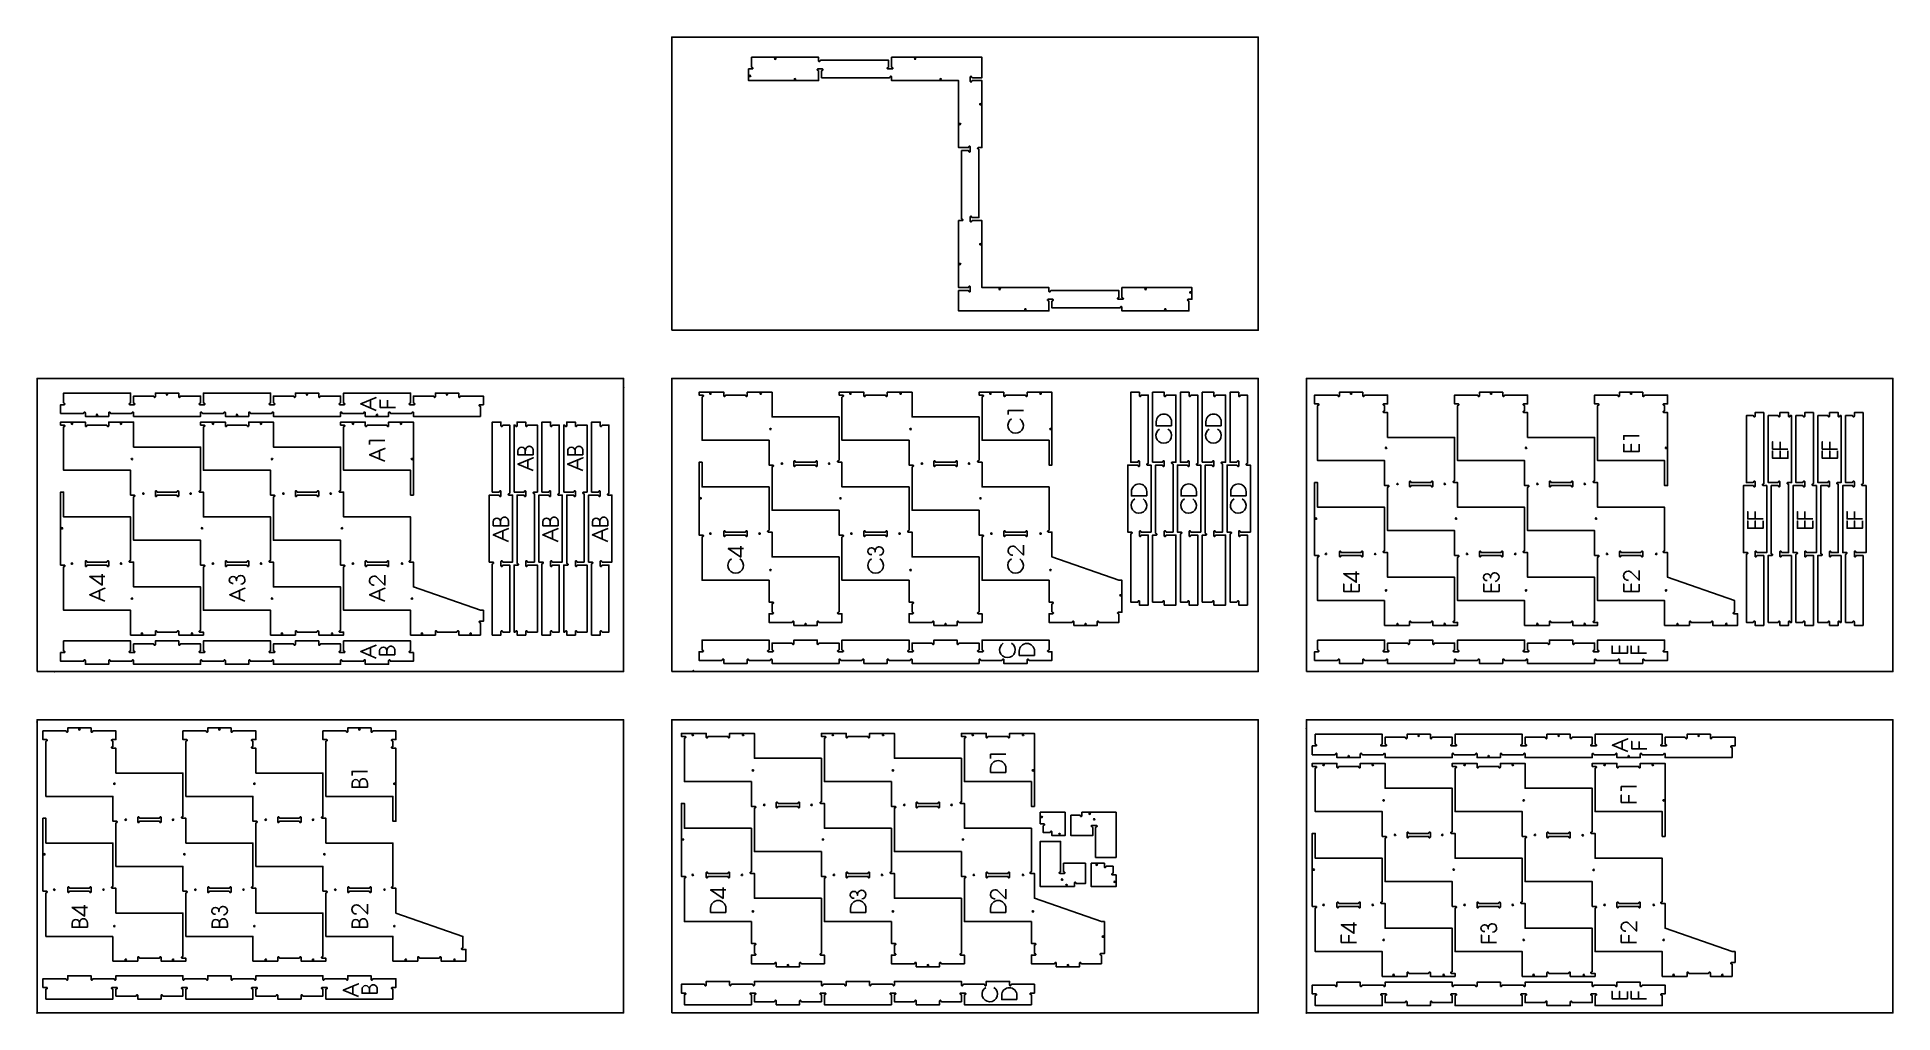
# Model space of a CAD drawing. Header units: inches. Extents: x 0 to 304, y 0 to 160.
import ezdxf

# ---------------------------------------------------------------- set-up
doc = ezdxf.new("R2010")
doc.units = ezdxf.units.IN
doc.header["$MEASUREMENT"] = 0
for name, color, linetype in [('000_NOTES', 6, 'Continuous'), ('CUT_HOLE', 1, 'Continuous'), ('CUT_number', 3, 'Continuous'), ('CUT_THRU', 7, 'Continuous')]:
    doc.layers.add(name, color=color, linetype=linetype)

# ---------------------------------------------------------------- blocks, each defined once
blk = doc.blocks.new('FASTENER')
blk.add_circle((0, 0), 0.109)

msp = doc.modelspace()

# ---------------------------------------------------------------- linework, layer by layer
at = {"layer": '000_NOTES'}
for points in [[(103.87, 111.75), (103.87, 159.75), (199.87, 159.75), (199.87, 111.75)], [(0, 55.87), (0, 103.87), (96, 103.87), (96, 55.87)], [(103.87, 55.87), (103.87, 103.87), (199.87, 103.87), (199.87, 55.87)], [(207.75, 55.87), (207.75, 103.87), (303.75, 103.87), (303.75, 55.87)], [(0, 0), (0, 48), (96, 48), (96, 0)], [(103.87, 0), (103.87, 48), (199.87, 48), (199.87, 0)], [(207.75, 0), (207.75, 48), (303.75, 48), (303.75, 0)]]:
    msp.add_lwpolyline(points, close=True, dxfattribs=at)
at = {"layer": 'CUT_number'}
for points in [[(55.48, 98.64), (52.98, 99.69), (55.48, 100.74), (54.58, 100.37), (54.58, 99.04)], [(58.64, 99.12), (56.14, 99.12), (56.14, 100.32), (56.14, 99.12), (57.36, 99.12), (57.36, 100.32)], [(158.94, 97.94), (158.94, 98.62), (161.44, 98.62)], [(259.7, 93.82), (259.7, 94.49), (262.2, 94.49)], [(54.43, 93.03), (54.43, 93.7), (56.93, 93.7)], [(56.93, 90.32), (54.43, 91.37), (56.93, 92.42), (56.03, 92.05), (56.03, 90.72)], [(262.2, 91.9), (259.7, 91.9), (259.7, 93.1), (259.7, 91.9), (260.92, 91.9), (260.92, 93.1), (260.92, 91.9), (262.2, 91.9), (262.2, 93.1)], [(286.56, 92.31), (284.06, 92.31), (284.06, 93.51), (284.06, 92.31), (285.29, 92.31), (285.29, 93.51)], [(286.56, 90.8), (284.06, 90.8), (284.06, 92), (284.06, 90.8), (285.29, 90.8), (285.29, 92), (285.29, 90.8), (286.56, 90.8), (286.56, 92)], [(294.68, 92.31), (292.18, 92.31), (292.18, 93.51), (292.18, 92.31), (293.41, 92.31), (293.41, 93.51)], [(294.68, 90.8), (292.18, 90.8), (292.18, 92), (292.18, 90.8), (293.41, 90.8), (293.41, 92), (293.41, 90.8), (294.68, 90.8), (294.68, 92)], [(81.21, 88.79), (78.71, 89.84), (81.21, 90.89), (80.31, 90.51), (80.31, 89.19)], [(89.33, 88.79), (86.83, 89.84), (89.33, 90.89), (88.43, 90.51), (88.43, 89.19)], [(282.5, 80.86), (280, 80.86), (280, 82.06), (280, 80.86), (281.23, 80.86), (281.23, 82.06)], [(290.62, 80.86), (288.12, 80.86), (288.12, 82.06), (288.12, 80.86), (289.35, 80.86), (289.35, 82.06)], [(298.75, 80.86), (296.25, 80.86), (296.25, 82.06), (296.25, 80.86), (297.47, 80.86), (297.47, 82.06)], [(77.15, 77.19), (74.65, 78.24), (77.15, 79.29), (76.25, 78.91), (76.25, 77.59)], [(85.27, 77.19), (82.77, 78.24), (85.27, 79.29), (84.37, 78.91), (84.37, 77.59)], [(93.4, 77.19), (90.9, 78.24), (93.4, 79.29), (92.5, 78.91), (92.5, 77.59)], [(282.5, 79.34), (280, 79.34), (280, 80.54), (280, 79.34), (281.23, 79.34), (281.23, 80.54), (281.23, 79.34), (282.5, 79.34), (282.5, 80.54)], [(290.62, 79.34), (288.12, 79.34), (288.12, 80.54), (288.12, 79.34), (289.35, 79.34), (289.35, 80.54), (289.35, 79.34), (290.62, 79.34), (290.62, 80.54)], [(298.75, 79.34), (296.25, 79.34), (296.25, 80.54), (296.25, 79.34), (297.47, 79.34), (297.47, 80.54), (297.47, 79.34), (298.75, 79.34), (298.75, 80.54)], [(115.16, 76.39), (115.16, 74.62), (113.11, 76.02), (115.61, 76.02)], [(10.66, 71.81), (10.66, 70.03), (8.61, 71.43), (11.11, 71.43)], [(215.92, 72.27), (215.92, 70.49), (213.87, 71.89), (216.37, 71.89)], [(216.37, 68.99), (213.87, 68.99), (213.87, 70.19), (213.87, 68.99), (215.1, 68.99), (215.1, 70.19), (215.1, 68.99), (216.37, 68.99), (216.37, 70.19)], [(239.29, 68.99), (236.79, 68.99), (236.79, 70.19), (236.79, 68.99), (238.01, 68.99), (238.01, 70.19), (238.01, 68.99), (239.29, 68.99), (239.29, 70.19)], [(262.2, 68.99), (259.7, 68.99), (259.7, 70.19), (259.7, 68.99), (260.92, 68.99), (260.92, 70.19), (260.92, 68.99), (262.2, 68.99), (262.2, 70.19)], [(11.11, 67.41), (8.61, 68.46), (11.11, 69.51), (10.21, 69.13), (10.21, 67.81)], [(34.02, 67.41), (31.52, 68.46), (34.02, 69.51), (33.12, 69.13), (33.12, 67.81)], [(56.93, 67.41), (54.43, 68.46), (56.93, 69.51), (56.03, 69.13), (56.03, 67.81)], [(55.48, 58.1), (52.98, 59.15), (55.48, 60.2), (54.58, 59.82), (54.58, 58.5)], [(260.29, 58.88), (257.79, 58.88), (257.79, 60.08), (257.79, 58.88), (259.01, 58.88), (259.01, 60.08), (259.01, 58.88), (260.29, 58.88), (260.29, 60.08)], [(263.4, 58.88), (260.9, 58.88), (260.9, 60.08), (260.9, 58.88), (262.12, 58.88), (262.12, 60.08)], [(260.35, 42.77), (257.85, 43.82), (260.35, 44.87), (259.45, 44.5), (259.45, 43.17)], [(263.5, 43.25), (261, 43.25), (261, 44.45), (261, 43.25), (262.23, 43.25), (262.23, 44.45)], [(51.55, 38.85), (51.55, 39.53), (54.05, 39.53)], [(156.06, 41.66), (156.06, 42.34), (158.56, 42.34)], [(259.3, 36.36), (259.3, 37.04), (261.8, 37.04)], [(261.8, 34.45), (259.3, 34.45), (259.3, 35.65), (259.3, 34.45), (260.53, 34.45), (260.53, 35.65)], [(112.28, 20.52), (112.28, 18.74), (110.23, 20.14), (112.73, 20.14)], [(7.78, 17.63), (7.78, 15.86), (5.73, 17.26), (8.23, 17.26)], [(215.52, 14.81), (215.52, 13.04), (213.47, 14.44), (215.97, 14.44)], [(215.97, 11.53), (213.47, 11.53), (213.47, 12.73), (213.47, 11.53), (214.7, 11.53), (214.7, 12.73)], [(238.89, 11.53), (236.39, 11.53), (236.39, 12.73), (236.39, 11.53), (237.61, 11.53), (237.61, 12.73)], [(261.8, 11.53), (259.3, 11.53), (259.3, 12.73), (259.3, 11.53), (260.53, 11.53), (260.53, 12.73)], [(52.6, 2.67), (50.1, 3.72), (52.6, 4.77), (51.7, 4.39), (51.7, 3.07)], [(260.29, 2.32), (257.79, 2.32), (257.79, 3.52), (257.79, 2.32), (259.01, 2.32), (259.01, 3.52), (259.01, 2.32), (260.29, 2.32), (260.29, 3.52)], [(263.4, 2.32), (260.9, 2.32), (260.9, 3.52), (260.9, 2.32), (262.12, 2.32), (262.12, 3.52)]]:
    msp.add_lwpolyline(points, dxfattribs=at)
for points in [[(160.83, 97.23, -0.77786), (160.13, 94.91, -0.756443), (159.48, 97.23)], [(185.08, 95.59, -0.77786), (184.38, 93.27, -0.756443), (183.73, 95.59)], [(193.2, 95.59, -0.77786), (192.5, 93.27, -0.756443), (191.85, 95.59)], [(181.01, 84.14, -0.77786), (180.31, 81.81, -0.756443), (179.66, 84.14)], [(189.14, 84.14, -0.77786), (188.44, 81.81, -0.756443), (187.79, 84.14)], [(197.26, 84.14, -0.77786), (196.56, 81.81, -0.756443), (195.91, 84.14)], [(136.6, 75.03, -0.454849), (135.97, 75.58, -0.411435), (136.53, 76.13), (136.6, 76.13, -0.412121), (137.15, 75.58), (137.15, 75.46), (137.15, 75.61, -0.414286), (137.85, 76.31, -0.946269), (137.88, 74.91)], [(159.69, 74.93, -0.423868), (158.92, 75.68, -0.413911), (159.67, 76.43, -0.194637), (160.19, 76.21), (161.44, 74.96), (161.44, 76.56)], [(115.01, 74.32, -0.77786), (114.31, 71.99, -0.756443), (113.66, 74.32)], [(137.92, 74.32, -0.77786), (137.22, 71.99, -0.756443), (136.57, 74.32)], [(160.83, 74.32, -0.77786), (160.13, 71.99, -0.756443), (159.48, 74.32)], [(32.09, 70.32, -0.454849), (31.46, 70.87, -0.411435), (32.02, 71.42), (32.09, 71.42, -0.412121), (32.64, 70.87), (32.64, 70.74), (32.64, 70.89, -0.414286), (33.34, 71.59, -0.946269), (33.37, 70.19)], [(55.18, 70.02, -0.423868), (54.41, 70.77, -0.413911), (55.16, 71.52, -0.194637), (55.68, 71.3), (56.93, 70.05), (56.93, 71.65)], [(237.36, 70.78, -0.454849), (236.73, 71.33, -0.411435), (237.29, 71.88), (237.36, 71.88, -0.412121), (237.91, 71.33), (237.91, 71.2), (237.91, 71.35, -0.414286), (238.61, 72.05, -0.946269), (238.64, 70.65)], [(260.45, 70.81, -0.423868), (259.67, 71.56, -0.413911), (260.42, 72.31, -0.194637), (260.95, 72.08), (262.2, 70.83), (262.2, 72.43)], [(159.49, 60.51, -0.77786), (158.79, 58.18, -0.756443), (158.14, 60.51)], [(133.72, 18.79, -0.454849), (133.09, 19.34, -0.411435), (133.65, 19.89), (133.72, 19.89, -0.412121), (134.27, 19.34), (134.27, 19.22), (134.27, 19.37, -0.414286), (134.97, 20.07, -0.946269), (135, 18.67)], [(156.81, 18.65, -0.423868), (156.04, 19.4, -0.413911), (156.79, 20.15, -0.194637), (157.31, 19.93), (158.56, 18.68), (158.56, 20.28)], [(29.21, 16.14, -0.454849), (28.58, 16.69, -0.411435), (29.14, 17.24), (29.21, 17.24, -0.412121), (29.76, 16.69), (29.76, 16.57), (29.76, 16.72, -0.414286), (30.46, 17.42, -0.946269), (30.49, 16.02)], [(52.3, 16.18, -0.423868), (51.53, 16.93, -0.413911), (52.28, 17.68, -0.194637), (52.8, 17.45), (54.05, 16.2), (54.05, 17.8)], [(236.96, 13.32, -0.454849), (236.33, 13.87, -0.411435), (236.89, 14.42), (236.96, 14.42, -0.412121), (237.51, 13.87), (237.51, 13.75), (237.51, 13.9, -0.414286), (238.21, 14.6, -0.946269), (238.24, 13.2)], [(260.05, 13.36, -0.423868), (259.28, 14.11, -0.413911), (260.03, 14.86, -0.194637), (260.55, 14.63), (261.8, 13.38), (261.8, 14.98)], [(156.61, 4.15, -0.77786), (155.91, 1.83, -0.756443), (155.26, 4.15)]]:
    msp.add_lwpolyline(points, format="xyb", dxfattribs=at)
for points in [[(185.68, 96.09), (183.18, 96.09), (183.18, 96.79, -1), (185.68, 96.79)], [(193.81, 96.09), (191.31, 96.09), (191.31, 96.79, -1), (193.81, 96.79)], [(81.21, 91.36), (78.71, 91.36), (78.71, 92.01, -1), (79.91, 92.01), (79.91, 91.36), (79.91, 92.01), (79.92, 92.03), (79.92, 92.05), (79.92, 92.07), (79.92, 92.09), (79.92, 92.11), (79.92, 92.12), (79.92, 92.14), (79.93, 92.16), (79.93, 92.18), (79.94, 92.2), (79.94, 92.22), (79.94, 92.23), (79.95, 92.25), (79.95, 92.27), (79.96, 92.28), (79.97, 92.3), (79.97, 92.32), (79.98, 92.33), (79.99, 92.35), (79.99, 92.37), (80, 92.38), (80.01, 92.4), (80.02, 92.41), (80.03, 92.43), (80.03, 92.44), (80.04, 92.46), (80.05, 92.47), (80.06, 92.49), (80.07, 92.5), (80.08, 92.51), (80.09, 92.53), (80.11, 92.54), (80.12, 92.55), (80.13, 92.56), (80.14, 92.58), (80.15, 92.59), (80.16, 92.6), (80.18, 92.61), (80.19, 92.62), (80.2, 92.63), (80.21, 92.64), (80.23, 92.65), (80.24, 92.66), (80.25, 92.67), (80.27, 92.68), (80.28, 92.68), (80.3, 92.69), (80.31, 92.7), (80.33, 92.71), (80.34, 92.71), (80.36, 92.72), (80.37, 92.72), (80.39, 92.73), (80.4, 92.73), (80.42, 92.74), (80.43, 92.74), (80.45, 92.75), (80.47, 92.75), (80.48, 92.75), (80.5, 92.75), (80.51, 92.76), (80.53, 92.76), (80.55, 92.76), (80.56, 92.76), (80.58, 92.76), (80.6, 92.76), (80.61, 92.76), (80.63, 92.75), (80.65, 92.75), (80.66, 92.75), (80.68, 92.75), (80.7, 92.74), (80.71, 92.74), (80.73, 92.73), (80.74, 92.73), (80.76, 92.72), (80.77, 92.72), (80.79, 92.71), (80.8, 92.71), (80.82, 92.7), (80.83, 92.69), (80.85, 92.68), (80.86, 92.68), (80.87, 92.67), (80.89, 92.66), (80.9, 92.65), (80.92, 92.64), (80.93, 92.63), (80.94, 92.62), (80.95, 92.61), (80.97, 92.6), (80.98, 92.59), (80.99, 92.58), (81, 92.56), (81.01, 92.55), (81.02, 92.54), (81.04, 92.53), (81.05, 92.51), (81.06, 92.5), (81.07, 92.49), (81.08, 92.47), (81.09, 92.46), (81.09, 92.44), (81.1, 92.43), (81.11, 92.41), (81.12, 92.4), (81.13, 92.38), (81.14, 92.37), (81.14, 92.35), (81.15, 92.33), (81.16, 92.32), (81.16, 92.3), (81.17, 92.28), (81.18, 92.27), (81.18, 92.25), (81.19, 92.23), (81.19, 92.22), (81.19, 92.2), (81.2, 92.18), (81.2, 92.16), (81.2, 92.14), (81.21, 92.12), (81.21, 92.11), (81.21, 92.09), (81.21, 92.07), (81.21, 92.05), (81.21, 92.03), (81.21, 92.01)], [(89.34, 91.36), (86.84, 91.36), (86.84, 92.01, -1), (88.04, 92.01), (88.04, 91.36), (88.04, 92.01), (88.04, 92.03), (88.04, 92.05), (88.04, 92.07), (88.04, 92.09), (88.04, 92.11), (88.05, 92.12), (88.05, 92.14), (88.05, 92.16), (88.05, 92.18), (88.06, 92.2), (88.06, 92.22), (88.07, 92.23), (88.07, 92.25), (88.08, 92.27), (88.08, 92.28), (88.09, 92.3), (88.1, 92.32), (88.1, 92.33), (88.11, 92.35), (88.12, 92.37), (88.12, 92.38), (88.13, 92.4), (88.14, 92.41), (88.15, 92.43), (88.16, 92.44), (88.17, 92.46), (88.18, 92.47), (88.19, 92.49), (88.2, 92.5), (88.21, 92.51), (88.22, 92.53), (88.23, 92.54), (88.24, 92.55), (88.25, 92.56), (88.26, 92.58), (88.27, 92.59), (88.29, 92.6), (88.3, 92.61), (88.31, 92.62), (88.32, 92.63), (88.34, 92.64), (88.35, 92.65), (88.36, 92.66), (88.38, 92.67), (88.39, 92.68), (88.41, 92.68), (88.42, 92.69), (88.43, 92.7), (88.45, 92.71), (88.46, 92.71), (88.48, 92.72), (88.49, 92.72), (88.51, 92.73), (88.53, 92.73), (88.54, 92.74), (88.56, 92.74), (88.57, 92.75), (88.59, 92.75), (88.6, 92.75), (88.62, 92.75), (88.64, 92.76), (88.65, 92.76), (88.67, 92.76), (88.69, 92.76), (88.7, 92.76), (88.72, 92.76), (88.74, 92.76), (88.75, 92.75), (88.77, 92.75), (88.79, 92.75), (88.8, 92.75), (88.82, 92.74), (88.83, 92.74), (88.85, 92.73), (88.87, 92.73), (88.88, 92.72), (88.9, 92.72), (88.91, 92.71), (88.93, 92.71), (88.94, 92.7), (88.96, 92.69), (88.97, 92.68), (88.98, 92.68), (89, 92.67), (89.01, 92.66), (89.02, 92.65), (89.04, 92.64), (89.05, 92.63), (89.06, 92.62), (89.08, 92.61), (89.09, 92.6), (89.1, 92.59), (89.11, 92.58), (89.12, 92.56), (89.14, 92.55), (89.15, 92.54), (89.16, 92.53), (89.17, 92.51), (89.18, 92.5), (89.19, 92.49), (89.2, 92.47), (89.21, 92.46), (89.22, 92.44), (89.23, 92.43), (89.24, 92.41), (89.24, 92.4), (89.25, 92.38), (89.26, 92.37), (89.27, 92.35), (89.27, 92.33), (89.28, 92.32), (89.29, 92.3), (89.29, 92.28), (89.3, 92.27), (89.3, 92.25), (89.31, 92.23), (89.31, 92.22), (89.32, 92.2), (89.32, 92.18), (89.32, 92.16), (89.33, 92.14), (89.33, 92.12), (89.33, 92.11), (89.33, 92.09), (89.34, 92.07), (89.34, 92.05), (89.34, 92.03), (89.34, 92.01)], [(181.62, 84.64), (179.12, 84.64), (179.12, 85.34, -1), (181.62, 85.34)], [(189.74, 84.64), (187.24, 84.64), (187.24, 85.34, -1), (189.74, 85.34)], [(197.87, 84.64), (195.37, 84.64), (195.37, 85.34, -1), (197.87, 85.34)], [(77.15, 79.76), (74.65, 79.76), (74.65, 80.41, -1), (75.85, 80.41), (75.85, 79.76), (75.85, 80.41), (75.85, 80.43), (75.85, 80.45), (75.86, 80.47), (75.86, 80.49), (75.86, 80.51), (75.86, 80.53), (75.86, 80.55), (75.87, 80.56), (75.87, 80.58), (75.87, 80.6), (75.88, 80.62), (75.88, 80.63), (75.89, 80.65), (75.89, 80.67), (75.9, 80.69), (75.9, 80.7), (75.91, 80.72), (75.92, 80.74), (75.92, 80.75), (75.93, 80.77), (75.94, 80.78), (75.95, 80.8), (75.96, 80.82), (75.96, 80.83), (75.97, 80.85), (75.98, 80.86), (75.99, 80.87), (76, 80.89), (76.01, 80.9), (76.02, 80.91), (76.03, 80.93), (76.04, 80.94), (76.05, 80.95), (76.07, 80.97), (76.08, 80.98), (76.09, 80.99), (76.1, 81), (76.11, 81.01), (76.13, 81.02), (76.14, 81.03), (76.15, 81.04), (76.17, 81.05), (76.18, 81.06), (76.19, 81.07), (76.21, 81.08), (76.22, 81.09), (76.24, 81.09), (76.25, 81.1), (76.27, 81.11), (76.28, 81.11), (76.29, 81.12), (76.31, 81.13), (76.33, 81.13), (76.34, 81.14), (76.36, 81.14), (76.37, 81.14), (76.39, 81.15), (76.4, 81.15), (76.42, 81.15), (76.44, 81.16), (76.45, 81.16), (76.47, 81.16), (76.49, 81.16), (76.5, 81.16), (76.52, 81.16), (76.54, 81.16), (76.55, 81.16), (76.57, 81.16), (76.59, 81.15), (76.6, 81.15), (76.62, 81.15), (76.63, 81.14), (76.65, 81.14), (76.67, 81.14), (76.68, 81.13), (76.7, 81.13), (76.71, 81.12), (76.73, 81.11), (76.74, 81.11), (76.76, 81.1), (76.77, 81.09), (76.79, 81.09), (76.8, 81.08), (76.81, 81.07), (76.83, 81.06), (76.84, 81.05), (76.85, 81.04), (76.87, 81.03), (76.88, 81.02), (76.89, 81.01), (76.9, 81), (76.92, 80.99), (76.93, 80.98), (76.94, 80.97), (76.95, 80.95), (76.96, 80.94), (76.97, 80.93), (76.98, 80.91), (76.99, 80.9), (77.01, 80.89), (77.01, 80.87), (77.02, 80.86), (77.03, 80.85), (77.04, 80.83), (77.05, 80.82), (77.06, 80.8), (77.07, 80.78), (77.07, 80.77), (77.08, 80.75), (77.09, 80.74), (77.1, 80.72), (77.1, 80.7), (77.11, 80.69), (77.11, 80.67), (77.12, 80.65), (77.12, 80.63), (77.13, 80.62), (77.13, 80.6), (77.14, 80.58), (77.14, 80.56), (77.14, 80.55), (77.15, 80.53), (77.15, 80.51), (77.15, 80.49), (77.15, 80.47), (77.15, 80.45), (77.15, 80.43), (77.15, 80.41)], [(85.28, 79.76), (82.78, 79.76), (82.78, 80.41, -1), (83.98, 80.41), (83.98, 79.76), (83.98, 80.41), (83.98, 80.43), (83.98, 80.45), (83.98, 80.47), (83.98, 80.49), (83.98, 80.51), (83.98, 80.53), (83.99, 80.55), (83.99, 80.56), (83.99, 80.58), (84, 80.6), (84, 80.62), (84.01, 80.63), (84.01, 80.65), (84.02, 80.67), (84.02, 80.69), (84.03, 80.7), (84.03, 80.72), (84.04, 80.74), (84.05, 80.75), (84.05, 80.77), (84.06, 80.78), (84.07, 80.8), (84.08, 80.82), (84.09, 80.83), (84.1, 80.85), (84.11, 80.86), (84.11, 80.87), (84.12, 80.89), (84.13, 80.9), (84.15, 80.91), (84.16, 80.93), (84.17, 80.94), (84.18, 80.95), (84.19, 80.97), (84.2, 80.98), (84.21, 80.99), (84.22, 81), (84.24, 81.01), (84.25, 81.02), (84.26, 81.03), (84.28, 81.04), (84.29, 81.05), (84.3, 81.06), (84.32, 81.07), (84.33, 81.08), (84.34, 81.09), (84.36, 81.09), (84.37, 81.1), (84.39, 81.11), (84.4, 81.11), (84.42, 81.12), (84.43, 81.13), (84.45, 81.13), (84.46, 81.14), (84.48, 81.14), (84.5, 81.14), (84.51, 81.15), (84.53, 81.15), (84.54, 81.15), (84.56, 81.16), (84.58, 81.16), (84.59, 81.16), (84.61, 81.16), (84.63, 81.16), (84.64, 81.16), (84.66, 81.16), (84.68, 81.16), (84.69, 81.16), (84.71, 81.15), (84.73, 81.15), (84.74, 81.15), (84.76, 81.14), (84.77, 81.14), (84.79, 81.14), (84.8, 81.13), (84.82, 81.13), (84.83, 81.12), (84.85, 81.11), (84.86, 81.11), (84.88, 81.1), (84.89, 81.09), (84.91, 81.09), (84.92, 81.08), (84.94, 81.07), (84.95, 81.06), (84.96, 81.05), (84.98, 81.04), (84.99, 81.03), (85, 81.02), (85.02, 81.01), (85.03, 81), (85.04, 80.99), (85.05, 80.98), (85.06, 80.97), (85.07, 80.95), (85.09, 80.94), (85.1, 80.93), (85.11, 80.91), (85.12, 80.9), (85.13, 80.89), (85.14, 80.87), (85.15, 80.86), (85.16, 80.85), (85.17, 80.83), (85.17, 80.82), (85.18, 80.8), (85.19, 80.78), (85.2, 80.77), (85.21, 80.75), (85.21, 80.74), (85.22, 80.72), (85.23, 80.7), (85.23, 80.69), (85.24, 80.67), (85.24, 80.65), (85.25, 80.63), (85.25, 80.62), (85.26, 80.6), (85.26, 80.58), (85.26, 80.56), (85.27, 80.55), (85.27, 80.53), (85.27, 80.51), (85.27, 80.49), (85.27, 80.47), (85.28, 80.45), (85.28, 80.43), (85.28, 80.41)], [(93.4, 79.76), (90.9, 79.76), (90.9, 80.41, -1), (92.1, 80.41), (92.1, 79.76), (92.1, 80.41), (92.1, 80.43), (92.1, 80.45), (92.1, 80.47), (92.1, 80.49), (92.1, 80.51), (92.11, 80.53), (92.11, 80.55), (92.11, 80.56), (92.12, 80.58), (92.12, 80.6), (92.12, 80.62), (92.13, 80.63), (92.13, 80.65), (92.14, 80.67), (92.14, 80.69), (92.15, 80.7), (92.16, 80.72), (92.16, 80.74), (92.17, 80.75), (92.18, 80.77), (92.19, 80.78), (92.19, 80.8), (92.2, 80.82), (92.21, 80.83), (92.22, 80.85), (92.23, 80.86), (92.24, 80.87), (92.25, 80.89), (92.26, 80.9), (92.27, 80.91), (92.28, 80.93), (92.29, 80.94), (92.3, 80.95), (92.31, 80.97), (92.32, 80.98), (92.34, 80.99), (92.35, 81), (92.36, 81.01), (92.37, 81.02), (92.39, 81.03), (92.4, 81.04), (92.41, 81.05), (92.43, 81.06), (92.44, 81.07), (92.45, 81.08), (92.47, 81.09), (92.48, 81.09), (92.5, 81.1), (92.51, 81.11), (92.53, 81.11), (92.54, 81.12), (92.56, 81.13), (92.57, 81.13), (92.59, 81.14), (92.6, 81.14), (92.62, 81.14), (92.63, 81.15), (92.65, 81.15), (92.67, 81.15), (92.68, 81.16), (92.7, 81.16), (92.72, 81.16), (92.73, 81.16), (92.75, 81.16), (92.77, 81.16), (92.78, 81.16), (92.8, 81.16), (92.82, 81.16), (92.83, 81.15), (92.85, 81.15), (92.86, 81.15), (92.88, 81.14), (92.9, 81.14), (92.91, 81.14), (92.93, 81.13), (92.94, 81.13), (92.96, 81.12), (92.97, 81.11), (92.99, 81.11), (93, 81.1), (93.02, 81.09), (93.03, 81.09), (93.04, 81.08), (93.06, 81.07), (93.07, 81.06), (93.09, 81.05), (93.1, 81.04), (93.11, 81.03), (93.13, 81.02), (93.14, 81.01), (93.15, 81), (93.16, 80.99), (93.17, 80.98), (93.19, 80.97), (93.2, 80.95), (93.21, 80.94), (93.22, 80.93), (93.23, 80.91), (93.24, 80.9), (93.25, 80.89), (93.26, 80.87), (93.27, 80.86), (93.28, 80.85), (93.29, 80.83), (93.3, 80.82), (93.3, 80.8), (93.31, 80.78), (93.32, 80.77), (93.33, 80.75), (93.33, 80.74), (93.34, 80.72), (93.35, 80.7), (93.35, 80.69), (93.36, 80.67), (93.36, 80.65), (93.37, 80.63), (93.37, 80.62), (93.38, 80.6), (93.38, 80.58), (93.39, 80.56), (93.39, 80.55), (93.39, 80.53), (93.39, 80.51), (93.4, 80.49), (93.4, 80.47), (93.4, 80.45), (93.4, 80.43), (93.4, 80.41)], [(58.56, 58.64), (56.06, 58.64), (56.06, 59.29, -1), (57.26, 59.29), (57.26, 58.64), (57.26, 59.29), (57.26, 59.31), (57.26, 59.33), (57.26, 59.34), (57.27, 59.36), (57.27, 59.38), (57.27, 59.4), (57.27, 59.42), (57.28, 59.44), (57.28, 59.46), (57.28, 59.47), (57.29, 59.49), (57.29, 59.51), (57.3, 59.53), (57.3, 59.54), (57.31, 59.56), (57.31, 59.58), (57.32, 59.59), (57.33, 59.61), (57.33, 59.63), (57.34, 59.64), (57.35, 59.66), (57.36, 59.67), (57.36, 59.69), (57.37, 59.71), (57.38, 59.72), (57.39, 59.73), (57.4, 59.75), (57.41, 59.76), (57.42, 59.78), (57.43, 59.79), (57.44, 59.8), (57.45, 59.82), (57.46, 59.83), (57.48, 59.84), (57.49, 59.85), (57.5, 59.86), (57.51, 59.87), (57.52, 59.89), (57.54, 59.9), (57.55, 59.91), (57.56, 59.92), (57.58, 59.93), (57.59, 59.94), (57.6, 59.94), (57.62, 59.95), (57.63, 59.96), (57.64, 59.97), (57.66, 59.98), (57.67, 59.98), (57.69, 59.99), (57.7, 59.99), (57.72, 60), (57.73, 60.01), (57.75, 60.01), (57.77, 60.02), (57.78, 60.02), (57.8, 60.02), (57.81, 60.03), (57.83, 60.03), (57.85, 60.03), (57.86, 60.03), (57.88, 60.03), (57.9, 60.03), (57.91, 60.03), (57.93, 60.03), (57.95, 60.03), (57.96, 60.03), (57.98, 60.03), (58, 60.03), (58.01, 60.03), (58.03, 60.02), (58.04, 60.02), (58.06, 60.02), (58.07, 60.01), (58.09, 60.01), (58.11, 60), (58.12, 59.99), (58.14, 59.99), (58.15, 59.98), (58.17, 59.98), (58.18, 59.97), (58.19, 59.96), (58.21, 59.95), (58.22, 59.94), (58.24, 59.94), (58.25, 59.93), (58.26, 59.92), (58.28, 59.91), (58.29, 59.9), (58.3, 59.89), (58.31, 59.87), (58.33, 59.86), (58.34, 59.85), (58.35, 59.84), (58.36, 59.83), (58.37, 59.82), (58.38, 59.8), (58.39, 59.79), (58.4, 59.78), (58.41, 59.76), (58.42, 59.75), (58.43, 59.73), (58.44, 59.72), (58.45, 59.71), (58.46, 59.69), (58.47, 59.67), (58.48, 59.66), (58.48, 59.64), (58.49, 59.63), (58.5, 59.61), (58.5, 59.59), (58.51, 59.58), (58.52, 59.56), (58.52, 59.54), (58.53, 59.53), (58.53, 59.51), (58.54, 59.49), (58.54, 59.47), (58.55, 59.46), (58.55, 59.44), (58.55, 59.42), (58.55, 59.4), (58.56, 59.38), (58.56, 59.36), (58.56, 59.34), (58.56, 59.33), (58.56, 59.31), (58.56, 59.29)], [(163.26, 58.53), (160.76, 58.53), (160.76, 59.23, -1), (163.26, 59.23)], [(158.56, 39.36), (156.06, 39.36), (156.06, 40.06, -1), (158.56, 40.06)], [(54.05, 36.94), (51.55, 36.94), (51.55, 37.59, -1), (52.75, 37.59), (52.75, 36.94), (52.75, 37.59), (52.75, 37.61), (52.75, 37.63), (52.75, 37.65), (52.76, 37.67), (52.76, 37.68), (52.76, 37.7), (52.76, 37.72), (52.77, 37.74), (52.77, 37.76), (52.77, 37.78), (52.78, 37.79), (52.78, 37.81), (52.79, 37.83), (52.79, 37.85), (52.8, 37.86), (52.8, 37.88), (52.81, 37.9), (52.82, 37.91), (52.82, 37.93), (52.83, 37.95), (52.84, 37.96), (52.85, 37.98), (52.85, 37.99), (52.86, 38.01), (52.87, 38.02), (52.88, 38.04), (52.89, 38.05), (52.9, 38.06), (52.91, 38.08), (52.92, 38.09), (52.93, 38.1), (52.94, 38.12), (52.95, 38.13), (52.97, 38.14), (52.98, 38.15), (52.99, 38.17), (53, 38.18), (53.01, 38.19), (53.03, 38.2), (53.04, 38.21), (53.05, 38.22), (53.07, 38.23), (53.08, 38.24), (53.09, 38.25), (53.11, 38.25), (53.12, 38.26), (53.13, 38.27), (53.15, 38.28), (53.16, 38.28), (53.18, 38.29), (53.19, 38.3), (53.21, 38.3), (53.22, 38.31), (53.24, 38.31), (53.26, 38.32), (53.27, 38.32), (53.29, 38.32), (53.3, 38.33), (53.32, 38.33), (53.34, 38.33), (53.35, 38.33), (53.37, 38.34), (53.39, 38.34), (53.4, 38.34), (53.42, 38.34), (53.44, 38.34), (53.45, 38.33), (53.47, 38.33), (53.49, 38.33), (53.5, 38.33), (53.52, 38.32), (53.53, 38.32), (53.55, 38.32), (53.56, 38.31), (53.58, 38.31), (53.6, 38.3), (53.61, 38.3), (53.63, 38.29), (53.64, 38.28), (53.66, 38.28), (53.67, 38.27), (53.68, 38.26), (53.7, 38.25), (53.71, 38.25), (53.73, 38.24), (53.74, 38.23), (53.75, 38.22), (53.77, 38.21), (53.78, 38.2), (53.79, 38.19), (53.8, 38.18), (53.82, 38.17), (53.83, 38.15), (53.84, 38.14), (53.85, 38.13), (53.86, 38.12), (53.87, 38.1), (53.88, 38.09), (53.89, 38.08), (53.9, 38.06), (53.91, 38.05), (53.92, 38.04), (53.93, 38.02), (53.94, 38.01), (53.95, 37.99), (53.96, 37.98), (53.97, 37.96), (53.97, 37.95), (53.98, 37.93), (53.99, 37.91), (53.99, 37.9), (54, 37.88), (54.01, 37.86), (54.01, 37.85), (54.02, 37.83), (54.02, 37.81), (54.03, 37.79), (54.03, 37.78), (54.04, 37.76), (54.04, 37.74), (54.04, 37.72), (54.04, 37.7), (54.05, 37.68), (54.05, 37.67), (54.05, 37.65), (54.05, 37.63), (54.05, 37.61), (54.05, 37.59)], [(112.73, 16.45), (110.23, 16.45), (110.23, 17.15, -1), (112.73, 17.15)], [(135.65, 16.45), (133.15, 16.45), (133.15, 17.15, -1), (135.65, 17.15)], [(158.56, 16.45), (156.06, 16.45), (156.06, 17.15, -1), (158.56, 17.15)], [(8.23, 14.03), (5.73, 14.03), (5.73, 14.68, -1), (6.93, 14.68), (6.93, 14.03), (6.93, 14.68), (6.93, 14.7), (6.93, 14.71), (6.93, 14.73), (6.93, 14.75), (6.93, 14.77), (6.93, 14.79), (6.94, 14.81), (6.94, 14.83), (6.94, 14.84), (6.95, 14.86), (6.95, 14.88), (6.95, 14.9), (6.96, 14.92), (6.97, 14.93), (6.97, 14.95), (6.98, 14.97), (6.98, 14.98), (6.99, 15), (7, 15.02), (7, 15.03), (7.01, 15.05), (7.02, 15.06), (7.03, 15.08), (7.04, 15.09), (7.05, 15.11), (7.05, 15.12), (7.06, 15.14), (7.07, 15.15), (7.08, 15.16), (7.09, 15.18), (7.11, 15.19), (7.12, 15.2), (7.13, 15.22), (7.14, 15.23), (7.15, 15.24), (7.16, 15.25), (7.17, 15.26), (7.19, 15.27), (7.2, 15.28), (7.21, 15.3), (7.23, 15.3), (7.24, 15.31), (7.25, 15.32), (7.27, 15.33), (7.28, 15.34), (7.29, 15.35), (7.31, 15.36), (7.32, 15.36), (7.34, 15.37), (7.35, 15.38), (7.37, 15.38), (7.38, 15.39), (7.4, 15.39), (7.41, 15.4), (7.43, 15.4), (7.44, 15.41), (7.46, 15.41), (7.48, 15.41), (7.49, 15.42), (7.51, 15.42), (7.53, 15.42), (7.54, 15.42), (7.56, 15.42), (7.58, 15.42), (7.59, 15.42), (7.61, 15.42), (7.63, 15.42), (7.64, 15.42), (7.66, 15.42), (7.67, 15.41), (7.69, 15.41), (7.71, 15.41), (7.72, 15.4), (7.74, 15.4), (7.75, 15.39), (7.77, 15.39), (7.78, 15.38), (7.8, 15.38), (7.81, 15.37), (7.83, 15.36), (7.84, 15.36), (7.86, 15.35), (7.87, 15.34), (7.89, 15.33), (7.9, 15.32), (7.91, 15.31), (7.93, 15.3), (7.94, 15.3), (7.95, 15.28), (7.96, 15.27), (7.98, 15.26), (7.99, 15.25), (8, 15.24), (8.01, 15.23), (8.02, 15.22), (8.04, 15.2), (8.05, 15.19), (8.06, 15.18), (8.07, 15.16), (8.08, 15.15), (8.09, 15.14), (8.1, 15.12), (8.11, 15.11), (8.11, 15.09), (8.12, 15.08), (8.13, 15.06), (8.14, 15.05), (8.15, 15.03), (8.15, 15.02), (8.16, 15), (8.17, 14.98), (8.17, 14.97), (8.18, 14.95), (8.19, 14.93), (8.19, 14.92), (8.2, 14.9), (8.2, 14.88), (8.21, 14.86), (8.21, 14.84), (8.21, 14.83), (8.22, 14.81), (8.22, 14.79), (8.22, 14.77), (8.22, 14.75), (8.22, 14.73), (8.22, 14.71), (8.23, 14.7), (8.23, 14.68)], [(31.14, 14.03), (28.64, 14.03), (28.64, 14.68, -1), (29.84, 14.68), (29.84, 14.03), (29.84, 14.68), (29.84, 14.7), (29.84, 14.71), (29.84, 14.73), (29.84, 14.75), (29.84, 14.77), (29.85, 14.79), (29.85, 14.81), (29.85, 14.83), (29.86, 14.84), (29.86, 14.86), (29.86, 14.88), (29.87, 14.9), (29.87, 14.92), (29.88, 14.93), (29.88, 14.95), (29.89, 14.97), (29.9, 14.98), (29.9, 15), (29.91, 15.02), (29.92, 15.03), (29.93, 15.05), (29.93, 15.06), (29.94, 15.08), (29.95, 15.09), (29.96, 15.11), (29.97, 15.12), (29.98, 15.14), (29.99, 15.15), (30, 15.16), (30.01, 15.18), (30.02, 15.19), (30.03, 15.2), (30.04, 15.22), (30.05, 15.23), (30.06, 15.24), (30.08, 15.25), (30.09, 15.26), (30.1, 15.27), (30.11, 15.28), (30.13, 15.3), (30.14, 15.3), (30.15, 15.31), (30.17, 15.32), (30.18, 15.33), (30.19, 15.34), (30.21, 15.35), (30.22, 15.36), (30.24, 15.36), (30.25, 15.37), (30.27, 15.38), (30.28, 15.38), (30.3, 15.39), (30.31, 15.39), (30.33, 15.4), (30.34, 15.4), (30.36, 15.41), (30.37, 15.41), (30.39, 15.41), (30.41, 15.42), (30.42, 15.42), (30.44, 15.42), (30.46, 15.42), (30.47, 15.42), (30.49, 15.42), (30.51, 15.42), (30.52, 15.42), (30.54, 15.42), (30.56, 15.42), (30.57, 15.42), (30.59, 15.41), (30.6, 15.41), (30.62, 15.41), (30.64, 15.4), (30.65, 15.4), (30.67, 15.39), (30.68, 15.39), (30.7, 15.38), (30.71, 15.38), (30.73, 15.37), (30.74, 15.36), (30.76, 15.36), (30.77, 15.35), (30.78, 15.34), (30.8, 15.33), (30.81, 15.32), (30.83, 15.31), (30.84, 15.3), (30.85, 15.3), (30.87, 15.28), (30.88, 15.27), (30.89, 15.26), (30.9, 15.25), (30.91, 15.24), (30.93, 15.23), (30.94, 15.22), (30.95, 15.2), (30.96, 15.19), (30.97, 15.18), (30.98, 15.16), (30.99, 15.15), (31, 15.14), (31.01, 15.12), (31.02, 15.11), (31.03, 15.09), (31.04, 15.08), (31.04, 15.06), (31.05, 15.05), (31.06, 15.03), (31.07, 15.02), (31.07, 15), (31.08, 14.98), (31.09, 14.97), (31.09, 14.95), (31.1, 14.93), (31.1, 14.92), (31.11, 14.9), (31.11, 14.88), (31.12, 14.86), (31.12, 14.84), (31.13, 14.83), (31.13, 14.81), (31.13, 14.79), (31.13, 14.77), (31.14, 14.75), (31.14, 14.73), (31.14, 14.71), (31.14, 14.7), (31.14, 14.68)], [(54.05, 14.03), (51.55, 14.03), (51.55, 14.68, -1), (52.75, 14.68), (52.75, 14.03), (52.75, 14.68), (52.75, 14.7), (52.75, 14.71), (52.75, 14.73), (52.76, 14.75), (52.76, 14.77), (52.76, 14.79), (52.76, 14.81), (52.77, 14.83), (52.77, 14.84), (52.77, 14.86), (52.78, 14.88), (52.78, 14.9), (52.79, 14.92), (52.79, 14.93), (52.8, 14.95), (52.8, 14.97), (52.81, 14.98), (52.82, 15), (52.82, 15.02), (52.83, 15.03), (52.84, 15.05), (52.85, 15.06), (52.85, 15.08), (52.86, 15.09), (52.87, 15.11), (52.88, 15.12), (52.89, 15.14), (52.9, 15.15), (52.91, 15.16), (52.92, 15.18), (52.93, 15.19), (52.94, 15.2), (52.95, 15.22), (52.97, 15.23), (52.98, 15.24), (52.99, 15.25), (53, 15.26), (53.01, 15.27), (53.03, 15.28), (53.04, 15.3), (53.05, 15.3), (53.07, 15.31), (53.08, 15.32), (53.09, 15.33), (53.11, 15.34), (53.12, 15.35), (53.13, 15.36), (53.15, 15.36), (53.16, 15.37), (53.18, 15.38), (53.19, 15.38), (53.21, 15.39), (53.22, 15.39), (53.24, 15.4), (53.26, 15.4), (53.27, 15.41), (53.29, 15.41), (53.3, 15.41), (53.32, 15.42), (53.34, 15.42), (53.35, 15.42), (53.37, 15.42), (53.39, 15.42), (53.4, 15.42), (53.42, 15.42), (53.44, 15.42), (53.45, 15.42), (53.47, 15.42), (53.49, 15.42), (53.5, 15.41), (53.52, 15.41), (53.53, 15.41), (53.55, 15.4), (53.56, 15.4), (53.58, 15.39), (53.6, 15.39), (53.61, 15.38), (53.63, 15.38), (53.64, 15.37), (53.66, 15.36), (53.67, 15.36), (53.68, 15.35), (53.7, 15.34), (53.71, 15.33), (53.73, 15.32), (53.74, 15.31), (53.75, 15.3), (53.77, 15.3), (53.78, 15.28), (53.79, 15.27), (53.8, 15.26), (53.82, 15.25), (53.83, 15.24), (53.84, 15.23), (53.85, 15.22), (53.86, 15.2), (53.87, 15.19), (53.88, 15.18), (53.89, 15.16), (53.9, 15.15), (53.91, 15.14), (53.92, 15.12), (53.93, 15.11), (53.94, 15.09), (53.95, 15.08), (53.96, 15.06), (53.97, 15.05), (53.97, 15.03), (53.98, 15.02), (53.99, 15), (53.99, 14.98), (54, 14.97), (54.01, 14.95), (54.01, 14.93), (54.02, 14.92), (54.02, 14.9), (54.03, 14.88), (54.03, 14.86), (54.04, 14.84), (54.04, 14.83), (54.04, 14.81), (54.04, 14.79), (54.05, 14.77), (54.05, 14.75), (54.05, 14.73), (54.05, 14.71), (54.05, 14.7), (54.05, 14.68)], [(55.68, 3.21), (53.18, 3.21), (53.18, 3.86, -1), (54.38, 3.86), (54.38, 3.21), (54.38, 3.86), (54.38, 3.87), (54.38, 3.89), (54.38, 3.91), (54.39, 3.93), (54.39, 3.95), (54.39, 3.97), (54.39, 3.99), (54.4, 4.01), (54.4, 4.02), (54.4, 4.04), (54.41, 4.06), (54.41, 4.08), (54.42, 4.1), (54.42, 4.11), (54.43, 4.13), (54.43, 4.15), (54.44, 4.16), (54.45, 4.18), (54.45, 4.2), (54.46, 4.21), (54.47, 4.23), (54.48, 4.24), (54.48, 4.26), (54.49, 4.27), (54.5, 4.29), (54.51, 4.3), (54.52, 4.32), (54.53, 4.33), (54.54, 4.34), (54.55, 4.36), (54.56, 4.37), (54.57, 4.38), (54.58, 4.4), (54.6, 4.41), (54.61, 4.42), (54.62, 4.43), (54.63, 4.44), (54.64, 4.45), (54.66, 4.46), (54.67, 4.47), (54.68, 4.48), (54.7, 4.49), (54.71, 4.5), (54.72, 4.51), (54.74, 4.52), (54.75, 4.53), (54.76, 4.54), (54.78, 4.54), (54.79, 4.55), (54.81, 4.56), (54.82, 4.56), (54.84, 4.57), (54.85, 4.57), (54.87, 4.58), (54.89, 4.58), (54.9, 4.59), (54.92, 4.59), (54.93, 4.59), (54.95, 4.6), (54.97, 4.6), (54.98, 4.6), (55, 4.6), (55.02, 4.6), (55.03, 4.6), (55.05, 4.6), (55.07, 4.6), (55.08, 4.6), (55.1, 4.6), (55.12, 4.6), (55.13, 4.59), (55.15, 4.59), (55.16, 4.59), (55.18, 4.58), (55.19, 4.58), (55.21, 4.57), (55.23, 4.57), (55.24, 4.56), (55.26, 4.56), (55.27, 4.55), (55.29, 4.54), (55.3, 4.54), (55.31, 4.53), (55.33, 4.52), (55.34, 4.51), (55.36, 4.5), (55.37, 4.49), (55.38, 4.48), (55.4, 4.47), (55.41, 4.46), (55.42, 4.45), (55.43, 4.44), (55.45, 4.43), (55.46, 4.42), (55.47, 4.41), (55.48, 4.4), (55.49, 4.38), (55.5, 4.37), (55.51, 4.36), (55.52, 4.34), (55.53, 4.33), (55.54, 4.32), (55.55, 4.3), (55.56, 4.29), (55.57, 4.27), (55.58, 4.26), (55.59, 4.24), (55.6, 4.23), (55.6, 4.21), (55.61, 4.2), (55.62, 4.18), (55.62, 4.16), (55.63, 4.15), (55.64, 4.13), (55.64, 4.11), (55.65, 4.1), (55.65, 4.08), (55.66, 4.06), (55.66, 4.04), (55.67, 4.02), (55.67, 4.01), (55.67, 3.99), (55.67, 3.97), (55.68, 3.95), (55.68, 3.93), (55.68, 3.91), (55.68, 3.89), (55.68, 3.87), (55.68, 3.86)], [(160.38, 2.17), (157.88, 2.17), (157.88, 2.87, -1), (160.38, 2.87)]]:
    msp.add_lwpolyline(points, format="xyb", close=True, dxfattribs=at)
at = {"layer": 'CUT_THRU'}
for points in [[(152.73, 141.78, 0), (152.74, 141.76, 0), (152.74, 141.05, 0), (152.73, 141.03, 0), (152.73, 141.01, 0), (152.72, 140.99, 0), (152.71, 140.97, 0), (152.69, 140.96, 0), (152.68, 140.95, 0), (152.66, 140.94, 0), (152.64, 140.93, 0), (152.62, 140.93, 0), (152.6, 140.93, 0), (152.58, 140.94, 0), (152.56, 140.95, 0), (152.55, 140.96, 0), (152.53, 140.97, 0), (152.52, 140.99, 0), (152.51, 141.01, 0), (152.51, 141.03, 0), (152.5, 141.07, 0), (152.5, 141.09, 0), (152.49, 141.11, 0), (152.48, 141.12, 0), (152.47, 141.14, 0), (152.45, 141.15, 0), (152.43, 141.16, 0), (152.41, 141.16, 0), (152.39, 141.16, 0), (151.31, 141.16, 0), (151.31, 130.05, 0), (151.31, 130.03, 0), (151.32, 130.01, 0), (151.33, 129.99, 0), (151.34, 129.98, 0), (151.35, 129.96, 0), (151.37, 129.95, 0), (151.39, 129.94, 0), (151.41, 129.94, 0), (151.45, 129.93, 0), (151.46, 129.93, 0), (151.48, 129.92, 0), (151.5, 129.91, 0), (151.51, 129.89, 0), (151.52, 129.88, 0), (151.53, 129.86, 0), (151.54, 129.84, 0), (151.54, 129.82, 0), (151.54, 129.8, 0), (151.53, 129.78, 0), (151.52, 129.76, 0), (151.51, 129.75, 0), (151.5, 129.73, 0), (151.48, 129.72, 0), (151.46, 129.71, 0), (151.45, 129.71, 0), (151.43, 129.71, 0), (150.83, 129.71, 0), (150.83, 118.73, 0), (152.39, 118.73, 0), (152.41, 118.74, 0), (152.43, 118.74, 0), (152.45, 118.75, 0), (152.47, 118.76, 0), (152.48, 118.77, 0), (152.49, 118.79, 0), (152.5, 118.81, 0), (152.5, 118.83, 0), (152.51, 118.87, 0), (152.51, 118.89, 0), (152.52, 118.91, 0), (152.53, 118.92, 0), (152.55, 118.94, 0), (152.56, 118.95, 0), (152.58, 118.96, 0), (152.6, 118.96, 0), (152.62, 118.96, 0), (152.64, 118.96, 0), (152.66, 118.96, 0), (152.68, 118.95, 0), (152.69, 118.94, 0), (152.71, 118.92, 0), (152.72, 118.91, 0), (152.73, 118.89, 0), (152.73, 118.87, 0), (152.74, 118.85, 0), (152.74, 118.13, 0), (152.73, 118.11, 0), (152.73, 118.1, 0), (152.72, 118.08, 0), (152.71, 118.06, 0), (152.69, 118.05, 0), (152.68, 118.04, 0), (152.66, 118.03, 0), (152.64, 118.02, 0), (152.62, 118.02, 0), (152.6, 118.02, 0), (152.58, 118.03, 0), (152.56, 118.04, 0), (152.55, 118.05, 0), (152.53, 118.06, 0), (152.52, 118.08, 0), (152.51, 118.1, 0), (152.51, 118.11, 0), (152.5, 118.15, 0), (152.5, 118.17, 0), (152.49, 118.19, 0), (152.48, 118.21, 0), (152.47, 118.22, 0), (152.45, 118.23, 0), (152.43, 118.24, 0), (152.41, 118.25, 0), (152.39, 118.25, 0), (150.83, 118.25, 0), (150.83, 114.92, 0), (165.62, 114.92, 0), (165.62, 116.48, 0), (165.61, 116.5, 0), (165.61, 116.52, 0), (165.6, 116.54, 0), (165.59, 116.55, 0), (165.58, 116.57, 0), (165.56, 116.58, 0), (165.54, 116.59, 0), (165.52, 116.59, 0), (165.48, 116.6, 0), (165.46, 116.6, 0), (165.44, 116.61, 0), (165.43, 116.62, 0), (165.41, 116.64, 0), (165.4, 116.65, 0), (165.39, 116.67, 0), (165.39, 116.69, 0), (165.39, 116.71, 0), (165.39, 116.73, 0), (165.39, 116.75, 0), (165.4, 116.77, 0), (165.41, 116.78, 0), (165.43, 116.8, 0), (165.44, 116.81, 0), (165.46, 116.82, 0), (165.48, 116.82, 0), (165.5, 116.82, 0), (166.22, 116.82, 0), (166.24, 116.82, 0), (166.26, 116.82, 0), (166.27, 116.81, 0), (166.29, 116.8, 0), (166.3, 116.78, 0), (166.32, 116.77, 0), (166.32, 116.75, 0), (166.33, 116.73, 0), (166.33, 116.71, 0), (166.33, 116.69, 0), (166.32, 116.67, 0), (166.32, 116.65, 0), (166.3, 116.64, 0), (166.29, 116.62, 0), (166.27, 116.61, 0), (166.26, 116.6, 0), (166.24, 116.6, 0), (166.2, 116.59, 0), (166.18, 116.59, 0), (166.16, 116.58, 0), (166.14, 116.57, 0), (166.13, 116.55, 0), (166.12, 116.54, 0), (166.11, 116.52, 0), (166.1, 116.5, 0), (166.1, 116.48, 0), (166.1, 115.4, 0), (177.21, 115.4, 0), (177.23, 115.4, 0), (177.25, 115.41, 0), (177.27, 115.42, 0), (177.29, 115.43, 0), (177.3, 115.44, 0), (177.31, 115.46, 0), (177.32, 115.48, 0), (177.33, 115.49, 0), (177.33, 115.53, 0), (177.34, 115.55, 0), (177.34, 115.57, 0), (177.36, 115.59, 0), (177.37, 115.6, 0), (177.39, 115.61, 0), (177.4, 115.62, 0), (177.42, 115.63, 0), (177.44, 115.63, 0), (177.46, 115.63, 0), (177.48, 115.62, 0), (177.5, 115.61, 0), (177.52, 115.6, 0), (177.53, 115.59, 0), (177.54, 115.57, 0), (177.55, 115.55, 0), (177.56, 115.53, 0), (177.56, 115.51, 0), (177.56, 114.92, 0), (188.53, 114.92, 0), (188.53, 116.48, 0), (188.53, 116.5, 0), (188.52, 116.52, 0), (188.51, 116.54, 0), (188.5, 116.55, 0), (188.49, 116.57, 0), (188.47, 116.58, 0), (188.45, 116.59, 0), (188.44, 116.59, 0), (188.4, 116.6, 0), (188.38, 116.6, 0), (188.36, 116.61, 0), (188.34, 116.62, 0), (188.33, 116.64, 0), (188.32, 116.65, 0), (188.31, 116.67, 0), (188.3, 116.69, 0), (188.3, 116.71, 0), (188.3, 116.73, 0), (188.31, 116.75, 0), (188.32, 116.77, 0), (188.33, 116.78, 0), (188.34, 116.8, 0), (188.36, 116.81, 0), (188.38, 116.82, 0), (188.4, 116.82, 0), (188.42, 116.82, 0), (189.02, 116.82, 0), (189.02, 118.73, 0), (177.56, 118.73, 0), (177.56, 117.17, 0), (177.56, 117.15, 0), (177.57, 117.13, 0), (177.57, 117.11, 0), (177.59, 117.09, 0), (177.6, 117.08, 0), (177.62, 117.07, 0), (177.63, 117.06, 0), (177.65, 117.06, 0), (177.69, 117.05, 0), (177.71, 117.05, 0), (177.73, 117.04, 0), (177.75, 117.03, 0), (177.76, 117.01, 0), (177.77, 117, 0), (177.78, 116.98, 0), (177.79, 116.96, 0), (177.79, 116.94, 0), (177.79, 116.92, 0), (177.78, 116.9, 0), (177.77, 116.88, 0), (177.76, 116.87, 0), (177.75, 116.85, 0), (177.73, 116.84, 0), (177.71, 116.83, 0), (177.69, 116.83, 0), (177.67, 116.82, 0), (176.96, 116.82, 0), (176.94, 116.83, 0), (176.92, 116.83, 0), (176.9, 116.84, 0), (176.89, 116.85, 0), (176.87, 116.87, 0), (176.86, 116.88, 0), (176.85, 116.9, 0), (176.85, 116.92, 0), (176.84, 116.94, 0), (176.85, 116.96, 0), (176.85, 116.98, 0), (176.86, 117, 0), (176.87, 117.01, 0), (176.89, 117.03, 0), (176.9, 117.04, 0), (176.92, 117.05, 0), (176.94, 117.05, 0), (176.98, 117.06, 0), (177, 117.06, 0), (177.02, 117.07, 0), (177.03, 117.08, 0), (177.05, 117.09, 0), (177.06, 117.11, 0), (177.07, 117.13, 0), (177.07, 117.15, 0), (177.07, 117.17, 0), (177.07, 118.25, 0), (165.96, 118.25, 0), (165.94, 118.25, 0), (165.92, 118.24, 0), (165.9, 118.23, 0), (165.89, 118.22, 0), (165.87, 118.21, 0), (165.86, 118.19, 0), (165.85, 118.17, 0), (165.85, 118.15, 0), (165.84, 118.11, 0), (165.84, 118.1, 0), (165.83, 118.08, 0), (165.82, 118.06, 0), (165.8, 118.05, 0), (165.79, 118.04, 0), (165.77, 118.03, 0), (165.75, 118.02, 0), (165.73, 118.02, 0), (165.71, 118.02, 0), (165.69, 118.03, 0), (165.67, 118.04, 0), (165.66, 118.05, 0), (165.64, 118.06, 0), (165.63, 118.08, 0), (165.62, 118.1, 0), (165.62, 118.11, 0), (165.62, 118.13, 0), (165.62, 118.73, 0), (154.64, 118.73, 0), (154.64, 129.71, 0), (153.08, 129.71, 0), (153.06, 129.7, 0), (153.04, 129.7, 0), (153.02, 129.69, 0), (153.01, 129.68, 0), (152.99, 129.66, 0), (152.98, 129.65, 0), (152.97, 129.63, 0), (152.97, 129.61, 0), (152.96, 129.57, 0), (152.96, 129.55, 0), (152.95, 129.53, 0), (152.94, 129.52, 0), (152.92, 129.5, 0), (152.91, 129.49, 0), (152.89, 129.48, 0), (152.87, 129.48, 0), (152.85, 129.48, 0), (152.83, 129.48, 0), (152.81, 129.48, 0), (152.79, 129.49, 0), (152.78, 129.5, 0), (152.76, 129.52, 0), (152.75, 129.53, 0), (152.74, 129.55, 0), (152.74, 129.57, 0), (152.74, 129.59, 0), (152.74, 130.31, 0), (152.74, 130.33, 0), (152.74, 130.34, 0), (152.75, 130.36, 0), (152.76, 130.38, 0), (152.78, 130.39, 0), (152.79, 130.4, 0), (152.81, 130.41, 0), (152.83, 130.42, 0), (152.85, 130.42, 0), (152.87, 130.42, 0), (152.89, 130.41, 0), (152.91, 130.4, 0), (152.92, 130.39, 0), (152.94, 130.38, 0), (152.95, 130.36, 0), (152.96, 130.34, 0), (152.96, 130.33, 0), (152.97, 130.29, 0), (152.97, 130.27, 0), (152.98, 130.25, 0), (152.99, 130.23, 0), (153.01, 130.22, 0), (153.02, 130.21, 0), (153.04, 130.2, 0), (153.06, 130.19, 0), (153.08, 130.19, 0), (154.16, 130.19, 0), (154.16, 141.3, 0), (154.16, 141.32, 0), (154.15, 141.34, 0), (154.14, 141.36, 0), (154.13, 141.38, 0), (154.12, 141.39, 0), (154.1, 141.4, 0), (154.08, 141.41, 0), (154.07, 141.42, 0), (154.03, 141.42, 0), (154.01, 141.43, 0), (153.99, 141.43, 0), (153.97, 141.45, 0), (153.96, 141.46, 0), (153.95, 141.48, 0), (153.94, 141.49, 0), (153.93, 141.51, 0), (153.93, 141.53, 0), (153.93, 141.55, 0), (153.94, 141.57, 0), (153.95, 141.59, 0), (153.96, 141.61, 0), (153.97, 141.62, 0), (153.99, 141.63, 0), (154.01, 141.64, 0), (154.03, 141.65, 0), (154.05, 141.65, 0), (154.64, 141.65, 0), (154.64, 152.62, 0), (153.08, 152.62, 0), (153.06, 152.62, 0), (153.04, 152.61, 0), (153.02, 152.6, 0), (153.01, 152.59, 0), (152.99, 152.58, 0), (152.98, 152.56, 0), (152.97, 152.54, 0), (152.97, 152.52, 0), (152.96, 152.48, 0), (152.96, 152.47, 0), (152.95, 152.45, 0), (152.94, 152.43, 0), (152.92, 152.42, 0), (152.91, 152.41, 0), (152.89, 152.4, 0), (152.87, 152.39, 0), (152.85, 152.39, 0), (152.83, 152.39, 0), (152.81, 152.4, 0), (152.79, 152.41, 0), (152.78, 152.42, 0), (152.76, 152.43, 0), (152.75, 152.45, 0), (152.74, 152.47, 0), (152.74, 152.48, 0), (152.74, 152.5, 0), (152.74, 153.22, 0), (152.74, 153.24, 0), (152.74, 153.26, 0), (152.75, 153.28, 0), (152.76, 153.29, 0), (152.78, 153.31, 0), (152.79, 153.32, 0), (152.81, 153.33, 0), (152.83, 153.33, 0), (152.85, 153.33, 0), (152.87, 153.33, 0), (152.89, 153.33, 0), (152.91, 153.32, 0), (152.92, 153.31, 0), (152.94, 153.29, 0), (152.95, 153.28, 0), (152.96, 153.26, 0), (152.96, 153.24, 0), (152.97, 153.2, 0), (152.97, 153.18, 0), (152.98, 153.16, 0), (152.99, 153.14, 0), (153.01, 153.13, 0), (153.02, 153.12, 0), (153.04, 153.11, 0), (153.06, 153.11, 0), (153.08, 153.1, 0), (154.64, 153.1, 0), (154.64, 156.44, 0), (139.85, 156.44, 0), (139.85, 154.87, 0), (139.86, 154.85, 0), (139.86, 154.83, 0), (139.87, 154.81, 0), (139.88, 154.8, 0), (139.9, 154.78, 0), (139.91, 154.77, 0), (139.93, 154.76, 0), (139.95, 154.76, 0), (139.99, 154.76, 0), (140.01, 154.75, 0), (140.03, 154.74, 0), (140.04, 154.73, 0), (140.06, 154.72, 0), (140.07, 154.7, 0), (140.08, 154.68, 0), (140.08, 154.66, 0), (140.08, 154.64, 0), (140.08, 154.62, 0), (140.08, 154.6, 0), (140.07, 154.59, 0), (140.06, 154.57, 0), (140.04, 154.56, 0), (140.03, 154.54, 0), (140.01, 154.54, 0), (139.99, 154.53, 0), (139.97, 154.53, 0), (139.25, 154.53, 0), (139.23, 154.53, 0), (139.22, 154.54, 0), (139.2, 154.54, 0), (139.18, 154.56, 0), (139.17, 154.57, 0), (139.16, 154.59, 0), (139.15, 154.6, 0), (139.14, 154.62, 0), (139.14, 154.64, 0), (139.14, 154.66, 0), (139.15, 154.68, 0), (139.16, 154.7, 0), (139.17, 154.72, 0), (139.18, 154.73, 0), (139.2, 154.74, 0), (139.22, 154.75, 0), (139.23, 154.76, 0), (139.27, 154.76, 0), (139.29, 154.76, 0), (139.31, 154.77, 0), (139.33, 154.78, 0), (139.34, 154.8, 0), (139.35, 154.81, 0), (139.36, 154.83, 0), (139.37, 154.85, 0), (139.37, 154.87, 0), (139.37, 155.95, 0), (128.26, 155.95, 0), (128.24, 155.95, 0), (128.22, 155.95, 0), (128.2, 155.94, 0), (128.18, 155.93, 0), (128.17, 155.91, 0), (128.16, 155.9, 0), (128.15, 155.88, 0), (128.14, 155.86, 0), (128.14, 155.82, 0), (128.13, 155.8, 0), (128.13, 155.78, 0), (128.12, 155.76, 0), (128.1, 155.75, 0), (128.08, 155.74, 0), (128.07, 155.73, 0), (128.05, 155.73, 0), (128.03, 155.72, 0), (128.01, 155.73, 0), (127.99, 155.73, 0), (127.97, 155.74, 0), (127.95, 155.75, 0), (127.94, 155.76, 0), (127.93, 155.78, 0), (127.92, 155.8, 0), (127.91, 155.82, 0), (127.91, 155.84, 0), (127.91, 156.44, 0), (116.94, 156.44, 0), (116.94, 154.87, 0), (116.94, 154.85, 0), (116.95, 154.83, 0), (116.96, 154.81, 0), (116.97, 154.8, 0), (116.98, 154.78, 0), (117, 154.77, 0), (117.02, 154.76, 0), (117.04, 154.76, 0), (117.08, 154.76, 0), (117.09, 154.75, 0), (117.11, 154.74, 0), (117.13, 154.73, 0), (117.14, 154.72, 0), (117.15, 154.7, 0), (117.16, 154.68, 0), (117.17, 154.66, 0), (117.17, 154.64, 0), (117.17, 154.62, 0), (117.16, 154.6, 0), (117.15, 154.59, 0), (117.14, 154.57, 0), (117.13, 154.56, 0), (117.11, 154.54, 0), (117.09, 154.54, 0), (117.08, 154.53, 0), (117.06, 154.53, 0), (116.46, 154.53, 0), (116.46, 152.62, 0), (127.91, 152.62, 0), (127.91, 154.18, 0), (127.91, 154.2, 0), (127.91, 154.22, 0), (127.9, 154.24, 0), (127.89, 154.26, 0), (127.87, 154.27, 0), (127.86, 154.28, 0), (127.84, 154.29, 0), (127.82, 154.3, 0), (127.78, 154.3, 0), (127.76, 154.31, 0), (127.74, 154.31, 0), (127.72, 154.33, 0), (127.71, 154.34, 0), (127.7, 154.36, 0), (127.69, 154.37, 0), (127.69, 154.39, 0), (127.68, 154.41, 0), (127.69, 154.43, 0), (127.69, 154.45, 0), (127.7, 154.47, 0), (127.71, 154.49, 0), (127.72, 154.5, 0), (127.74, 154.51, 0), (127.76, 154.52, 0), (127.78, 154.53, 0), (127.8, 154.53, 0), (128.51, 154.53, 0), (128.53, 154.53, 0), (128.55, 154.52, 0), (128.57, 154.51, 0), (128.59, 154.5, 0), (128.6, 154.49, 0), (128.61, 154.47, 0), (128.62, 154.45, 0), (128.63, 154.43, 0), (128.63, 154.41, 0), (128.63, 154.39, 0), (128.62, 154.37, 0), (128.61, 154.36, 0), (128.6, 154.34, 0), (128.59, 154.33, 0), (128.57, 154.31, 0), (128.55, 154.31, 0), (128.53, 154.3, 0), (128.49, 154.3, 0), (128.47, 154.29, 0), (128.45, 154.28, 0), (128.44, 154.27, 0), (128.42, 154.26, 0), (128.41, 154.24, 0), (128.4, 154.22, 0), (128.4, 154.2, 0), (128.4, 154.18, 0), (128.4, 153.1, 0), (139.51, 153.1, 0), (139.53, 153.11, 0), (139.55, 153.11, 0), (139.57, 153.12, 0), (139.58, 153.13, 0), (139.6, 153.14, 0), (139.61, 153.16, 0), (139.62, 153.18, 0), (139.62, 153.2, 0), (139.63, 153.24, 0), (139.63, 153.26, 0), (139.64, 153.28, 0), (139.65, 153.29, 0), (139.67, 153.31, 0), (139.68, 153.32, 0), (139.7, 153.33, 0), (139.72, 153.33, 0), (139.74, 153.33, 0), (139.76, 153.33, 0), (139.78, 153.33, 0), (139.8, 153.32, 0), (139.81, 153.31, 0), (139.83, 153.29, 0), (139.84, 153.28, 0), (139.85, 153.26, 0), (139.85, 153.24, 0), (139.85, 153.22, 0), (139.85, 152.62, 0), (150.83, 152.62, 0), (150.83, 141.65, 0), (152.39, 141.65, 0), (152.41, 141.65, 0), (152.43, 141.65, 0), (152.45, 141.66, 0), (152.47, 141.67, 0), (152.48, 141.69, 0), (152.49, 141.7, 0), (152.5, 141.72, 0), (152.5, 141.74, 0), (152.51, 141.78, 0), (152.51, 141.8, 0), (152.52, 141.82, 0), (152.53, 141.84, 0), (152.55, 141.85, 0), (152.56, 141.86, 0), (152.58, 141.87, 0), (152.6, 141.87, 0), (152.62, 141.88, 0), (152.64, 141.87, 0), (152.66, 141.87, 0), (152.68, 141.86, 0), (152.69, 141.85, 0), (152.71, 141.84, 0), (152.72, 141.82, 0), (152.73, 141.8, 0), (152.73, 141.78, 0)], [(19.03, 100.99, 0), (19.01, 100.99, 0), (15.78, 100.99, 0), (15.78, 99.91, 0), (15.78, 99.89, 0), (15.78, 99.87, 0), (15.79, 99.86, 0), (15.8, 99.84, 0), (15.82, 99.83, 0), (15.83, 99.81, 0), (15.85, 99.81, 0), (15.87, 99.8, 0), (15.91, 99.8, 0), (15.93, 99.79, 0), (15.95, 99.78, 0), (15.96, 99.77, 0), (15.98, 99.76, 0), (15.99, 99.74, 0), (16, 99.72, 0), (16, 99.7, 0), (16.01, 99.68, 0), (16, 99.66, 0), (16, 99.65, 0), (15.99, 99.63, 0), (15.98, 99.61, 0), (15.96, 99.6, 0), (15.95, 99.59, 0), (15.93, 99.58, 0), (15.91, 99.57, 0), (15.89, 99.57, 0), (15.18, 99.57, 0), (15.16, 99.57, 0), (15.14, 99.58, 0), (15.12, 99.59, 0), (15.1, 99.6, 0), (15.09, 99.61, 0), (15.08, 99.63, 0), (15.07, 99.65, 0), (15.06, 99.66, 0), (15.06, 99.68, 0), (15.06, 99.7, 0), (15.07, 99.72, 0), (15.08, 99.74, 0), (15.09, 99.76, 0), (15.1, 99.77, 0), (15.12, 99.78, 0), (15.14, 99.79, 0), (15.16, 99.8, 0), (15.2, 99.8, 0), (15.22, 99.81, 0), (15.23, 99.81, 0), (15.25, 99.83, 0), (15.26, 99.84, 0), (15.28, 99.86, 0), (15.28, 99.87, 0), (15.29, 99.89, 0), (15.29, 99.91, 0), (15.29, 101.48, 0), (4.32, 101.48, 0), (4.32, 99.91, 0), (4.32, 99.89, 0), (4.33, 99.87, 0), (4.34, 99.86, 0), (4.35, 99.84, 0), (4.36, 99.83, 0), (4.38, 99.81, 0), (4.4, 99.81, 0), (4.41, 99.8, 0), (4.45, 99.8, 0), (4.47, 99.79, 0), (4.49, 99.78, 0), (4.51, 99.77, 0), (4.52, 99.76, 0), (4.53, 99.74, 0), (4.54, 99.72, 0), (4.55, 99.7, 0), (4.55, 99.68, 0), (4.55, 99.66, 0), (4.54, 99.65, 0), (4.53, 99.63, 0), (4.52, 99.61, 0), (4.51, 99.6, 0), (4.49, 99.59, 0), (4.47, 99.58, 0), (4.45, 99.57, 0), (4.43, 99.57, 0), (3.83, 99.57, 0), (3.83, 98.15, 0), (7.55, 98.15, 0), (7.57, 98.15, 0), (7.59, 98.15, 0), (7.61, 98.16, 0), (7.63, 98.17, 0), (7.64, 98.19, 0), (7.65, 98.2, 0), (7.66, 98.22, 0), (7.67, 98.24, 0), (7.67, 98.28, 0), (7.67, 98.3, 0), (7.68, 98.32, 0), (7.69, 98.33, 0), (7.71, 98.35, 0), (7.72, 98.36, 0), (7.74, 98.37, 0), (7.76, 98.37, 0), (7.78, 98.37, 0), (7.8, 98.37, 0), (7.82, 98.37, 0), (7.84, 98.36, 0), (7.86, 98.35, 0), (7.87, 98.33, 0), (7.88, 98.32, 0), (7.89, 98.3, 0), (7.89, 98.28, 0), (7.9, 98.26, 0), (7.9, 97.66, 0), (11.72, 97.66, 0), (11.72, 98.26, 0), (11.72, 98.28, 0), (11.72, 98.3, 0), (11.73, 98.32, 0), (11.74, 98.33, 0), (11.76, 98.35, 0), (11.77, 98.36, 0), (11.79, 98.37, 0), (11.81, 98.37, 0), (11.83, 98.37, 0), (11.85, 98.37, 0), (11.87, 98.37, 0), (11.89, 98.36, 0), (11.9, 98.35, 0), (11.92, 98.33, 0), (11.93, 98.32, 0), (11.94, 98.3, 0), (11.94, 98.28, 0), (11.95, 98.24, 0), (11.95, 98.22, 0), (11.96, 98.2, 0), (11.97, 98.19, 0), (11.99, 98.17, 0), (12, 98.16, 0), (12.02, 98.15, 0), (12.04, 98.15, 0), (12.06, 98.15, 0), (15.43, 98.15, 0), (15.45, 98.15, 0), (15.47, 98.15, 0), (15.49, 98.16, 0), (15.51, 98.17, 0), (15.52, 98.19, 0), (15.53, 98.2, 0), (15.54, 98.22, 0), (15.55, 98.24, 0), (15.55, 98.28, 0), (15.55, 98.3, 0), (15.56, 98.32, 0), (15.57, 98.33, 0), (15.59, 98.35, 0), (15.6, 98.36, 0), (15.62, 98.37, 0), (15.64, 98.37, 0), (15.66, 98.37, 0), (15.68, 98.37, 0), (15.7, 98.37, 0), (15.72, 98.36, 0), (15.74, 98.35, 0), (15.75, 98.33, 0), (15.76, 98.32, 0), (15.77, 98.3, 0), (15.77, 98.28, 0), (15.78, 98.26, 0), (15.78, 97.66, 0), (26.75, 97.66, 0), (26.75, 98.26, 0), (26.75, 98.28, 0), (26.76, 98.3, 0), (26.76, 98.32, 0), (26.77, 98.33, 0), (26.79, 98.35, 0), (26.81, 98.36, 0), (26.82, 98.37, 0), (26.84, 98.37, 0), (26.86, 98.37, 0), (26.88, 98.37, 0), (26.9, 98.37, 0), (26.92, 98.36, 0), (26.94, 98.35, 0), (26.95, 98.33, 0), (26.96, 98.32, 0), (26.97, 98.3, 0), (26.98, 98.28, 0), (26.98, 98.24, 0), (26.98, 98.22, 0), (26.99, 98.2, 0), (27, 98.19, 0), (27.02, 98.17, 0), (27.03, 98.16, 0), (27.05, 98.15, 0), (27.07, 98.15, 0), (27.09, 98.15, 0), (30.47, 98.15, 0), (30.49, 98.15, 0), (30.5, 98.15, 0), (30.52, 98.16, 0), (30.54, 98.17, 0), (30.55, 98.19, 0), (30.57, 98.2, 0), (30.57, 98.22, 0), (30.58, 98.24, 0), (30.58, 98.28, 0), (30.59, 98.3, 0), (30.6, 98.32, 0), (30.61, 98.33, 0), (30.62, 98.35, 0), (30.64, 98.36, 0), (30.66, 98.37, 0), (30.68, 98.37, 0), (30.69, 98.37, 0), (30.71, 98.37, 0), (30.73, 98.37, 0), (30.75, 98.36, 0), (30.77, 98.35, 0), (30.78, 98.33, 0), (30.79, 98.32, 0), (30.8, 98.3, 0), (30.81, 98.28, 0), (30.81, 98.26, 0), (30.81, 97.66, 0), (34.63, 97.66, 0), (34.63, 98.26, 0), (34.63, 98.28, 0), (34.64, 98.3, 0), (34.64, 98.32, 0), (34.66, 98.33, 0), (34.67, 98.35, 0), (34.69, 98.36, 0), (34.7, 98.37, 0), (34.72, 98.37, 0), (34.74, 98.37, 0), (34.76, 98.37, 0), (34.78, 98.37, 0), (34.8, 98.36, 0), (34.82, 98.35, 0), (34.83, 98.33, 0), (34.84, 98.32, 0), (34.85, 98.3, 0), (34.86, 98.28, 0), (34.86, 98.24, 0), (34.86, 98.22, 0), (34.87, 98.2, 0), (34.88, 98.19, 0), (34.9, 98.17, 0), (34.91, 98.16, 0), (34.93, 98.15, 0), (34.95, 98.15, 0), (34.97, 98.15, 0), (38.35, 98.15, 0), (38.37, 98.15, 0), (38.39, 98.15, 0), (38.4, 98.16, 0), (38.42, 98.17, 0), (38.43, 98.19, 0), (38.45, 98.2, 0), (38.45, 98.22, 0), (38.46, 98.24, 0), (38.46, 98.28, 0), (38.47, 98.3, 0), (38.48, 98.32, 0), (38.49, 98.33, 0), (38.5, 98.35, 0), (38.52, 98.36, 0), (38.54, 98.37, 0), (38.56, 98.37, 0), (38.58, 98.37, 0), (38.6, 98.37, 0), (38.61, 98.37, 0), (38.63, 98.36, 0), (38.65, 98.35, 0), (38.66, 98.33, 0), (38.67, 98.32, 0), (38.68, 98.3, 0), (38.69, 98.28, 0), (38.69, 98.26, 0), (38.69, 97.66, 0), (49.66, 97.66, 0), (49.66, 98.26, 0), (49.66, 98.28, 0), (49.67, 98.3, 0), (49.68, 98.32, 0), (49.69, 98.33, 0), (49.7, 98.35, 0), (49.72, 98.36, 0), (49.74, 98.37, 0), (49.76, 98.37, 0), (49.78, 98.37, 0), (49.8, 98.37, 0), (49.82, 98.37, 0), (49.83, 98.36, 0), (49.85, 98.35, 0), (49.86, 98.33, 0), (49.88, 98.32, 0), (49.88, 98.3, 0), (49.89, 98.28, 0), (49.89, 98.24, 0), (49.9, 98.22, 0), (49.91, 98.2, 0), (49.92, 98.19, 0), (49.93, 98.17, 0), (49.95, 98.16, 0), (49.97, 98.15, 0), (49.99, 98.15, 0), (50.01, 98.15, 0), (53.38, 98.15, 0), (53.4, 98.15, 0), (53.42, 98.15, 0), (53.44, 98.16, 0), (53.45, 98.17, 0), (53.47, 98.19, 0), (53.48, 98.2, 0), (53.49, 98.22, 0), (53.49, 98.24, 0), (53.5, 98.28, 0), (53.5, 98.3, 0), (53.51, 98.32, 0), (53.52, 98.33, 0), (53.53, 98.35, 0), (53.55, 98.36, 0), (53.57, 98.37, 0), (53.59, 98.37, 0), (53.61, 98.37, 0), (53.63, 98.37, 0), (53.65, 98.37, 0), (53.67, 98.36, 0), (53.68, 98.35, 0), (53.7, 98.33, 0), (53.71, 98.32, 0), (53.72, 98.3, 0), (53.72, 98.28, 0), (53.72, 98.26, 0), (53.72, 97.66, 0), (57.54, 97.66, 0), (57.54, 98.26, 0), (57.54, 98.28, 0), (57.55, 98.3, 0), (57.56, 98.32, 0), (57.57, 98.33, 0), (57.58, 98.35, 0), (57.6, 98.36, 0), (57.62, 98.37, 0), (57.64, 98.37, 0), (57.66, 98.37, 0), (57.68, 98.37, 0), (57.7, 98.37, 0), (57.71, 98.36, 0), (57.73, 98.35, 0), (57.74, 98.33, 0), (57.76, 98.32, 0), (57.76, 98.3, 0), (57.77, 98.28, 0), (57.77, 98.24, 0), (57.78, 98.22, 0), (57.79, 98.2, 0), (57.8, 98.19, 0), (57.81, 98.17, 0), (57.83, 98.16, 0), (57.85, 98.15, 0), (57.87, 98.15, 0), (57.89, 98.15, 0), (61.26, 98.15, 0), (61.28, 98.15, 0), (61.3, 98.15, 0), (61.32, 98.16, 0), (61.33, 98.17, 0), (61.35, 98.19, 0), (61.36, 98.2, 0), (61.37, 98.22, 0), (61.37, 98.24, 0), (61.38, 98.28, 0), (61.38, 98.3, 0), (61.39, 98.32, 0), (61.4, 98.33, 0), (61.41, 98.35, 0), (61.43, 98.36, 0), (61.45, 98.37, 0), (61.47, 98.37, 0), (61.49, 98.37, 0), (61.51, 98.37, 0), (61.53, 98.37, 0), (61.55, 98.36, 0), (61.56, 98.35, 0), (61.58, 98.33, 0), (61.59, 98.32, 0), (61.6, 98.3, 0), (61.6, 98.28, 0), (61.6, 98.26, 0), (61.6, 97.66, 0), (72.57, 97.66, 0), (72.57, 99.23, 0), (72.57, 99.25, 0), (72.57, 99.27, 0), (72.56, 99.28, 0), (72.55, 99.3, 0), (72.53, 99.31, 0), (72.52, 99.33, 0), (72.5, 99.33, 0), (72.48, 99.34, 0), (72.44, 99.34, 0), (72.42, 99.35, 0), (72.4, 99.36, 0), (72.39, 99.37, 0), (72.37, 99.38, 0), (72.36, 99.4, 0), (72.35, 99.42, 0), (72.35, 99.44, 0), (72.35, 99.46, 0), (72.35, 99.48, 0), (72.35, 99.49, 0), (72.36, 99.51, 0), (72.37, 99.53, 0), (72.39, 99.54, 0), (72.4, 99.55, 0), (72.42, 99.56, 0), (72.44, 99.57, 0), (72.46, 99.57, 0), (73.06, 99.57, 0), (73.06, 100.99, 0), (69.34, 100.99, 0), (69.32, 100.99, 0), (69.3, 100.99, 0), (69.28, 100.98, 0), (69.27, 100.97, 0), (69.25, 100.95, 0), (69.24, 100.94, 0), (69.23, 100.92, 0), (69.23, 100.9, 0), (69.23, 100.86, 0), (69.22, 100.84, 0), (69.21, 100.82, 0), (69.2, 100.81, 0), (69.19, 100.79, 0), (69.17, 100.78, 0), (69.15, 100.77, 0), (69.13, 100.77, 0), (69.11, 100.77, 0), (69.09, 100.77, 0), (69.07, 100.77, 0), (69.06, 100.78, 0), (69.04, 100.79, 0), (69.03, 100.81, 0), (69.01, 100.82, 0), (69.01, 100.84, 0), (69, 100.86, 0), (69, 100.88, 0), (69, 101.48, 0), (65.18, 101.48, 0), (65.18, 100.88, 0), (65.18, 100.86, 0), (65.17, 100.84, 0), (65.16, 100.82, 0), (65.15, 100.81, 0), (65.14, 100.79, 0), (65.12, 100.78, 0), (65.1, 100.77, 0), (65.08, 100.77, 0), (65.07, 100.77, 0), (65.05, 100.77, 0), (65.03, 100.77, 0), (65.01, 100.78, 0), (64.99, 100.79, 0), (64.98, 100.81, 0), (64.97, 100.82, 0), (64.96, 100.84, 0), (64.95, 100.86, 0), (64.95, 100.9, 0), (64.94, 100.92, 0), (64.94, 100.94, 0), (64.92, 100.95, 0), (64.91, 100.97, 0), (64.89, 100.98, 0), (64.88, 100.99, 0), (64.86, 100.99, 0), (64.84, 100.99, 0), (61.6, 100.99, 0), (61.6, 99.91, 0), (61.6, 99.89, 0), (61.61, 99.87, 0), (61.62, 99.86, 0), (61.63, 99.84, 0), (61.64, 99.83, 0), (61.66, 99.81, 0), (61.68, 99.81, 0), (61.7, 99.8, 0), (61.74, 99.8, 0), (61.76, 99.79, 0), (61.78, 99.78, 0), (61.79, 99.77, 0), (61.81, 99.76, 0), (61.82, 99.74, 0), (61.83, 99.72, 0), (61.83, 99.7, 0), (61.83, 99.68, 0), (61.83, 99.66, 0), (61.83, 99.65, 0), (61.82, 99.63, 0), (61.81, 99.61, 0), (61.79, 99.6, 0), (61.78, 99.59, 0), (61.76, 99.58, 0), (61.74, 99.57, 0), (61.72, 99.57, 0), (61, 99.57, 0), (60.98, 99.57, 0), (60.96, 99.58, 0), (60.95, 99.59, 0), (60.93, 99.6, 0), (60.92, 99.61, 0), (60.9, 99.63, 0), (60.9, 99.65, 0), (60.89, 99.66, 0), (60.89, 99.68, 0), (60.89, 99.7, 0), (60.9, 99.72, 0), (60.9, 99.74, 0), (60.92, 99.76, 0), (60.93, 99.77, 0), (60.95, 99.78, 0), (60.96, 99.79, 0), (60.98, 99.8, 0), (61.02, 99.8, 0), (61.04, 99.81, 0), (61.06, 99.81, 0), (61.08, 99.83, 0), (61.09, 99.84, 0), (61.1, 99.86, 0), (61.11, 99.87, 0), (61.12, 99.89, 0), (61.12, 99.91, 0), (61.12, 101.48, 0), (50.15, 101.48, 0), (50.15, 99.91, 0), (50.15, 99.89, 0), (50.15, 99.87, 0), (50.16, 99.86, 0), (50.17, 99.84, 0), (50.19, 99.83, 0), (50.2, 99.81, 0), (50.22, 99.81, 0), (50.24, 99.8, 0), (50.28, 99.8, 0), (50.3, 99.79, 0), (50.32, 99.78, 0), (50.33, 99.77, 0), (50.35, 99.76, 0), (50.36, 99.74, 0), (50.37, 99.72, 0), (50.37, 99.7, 0), (50.38, 99.68, 0), (50.37, 99.66, 0), (50.37, 99.65, 0), (50.36, 99.63, 0), (50.35, 99.61, 0), (50.33, 99.6, 0), (50.32, 99.59, 0), (50.3, 99.58, 0), (50.28, 99.57, 0), (50.26, 99.57, 0), (49.55, 99.57, 0), (49.53, 99.57, 0), (49.51, 99.58, 0), (49.49, 99.59, 0), (49.47, 99.6, 0), (49.46, 99.61, 0), (49.45, 99.63, 0), (49.44, 99.65, 0), (49.43, 99.66, 0), (49.43, 99.68, 0), (49.43, 99.7, 0), (49.44, 99.72, 0), (49.45, 99.74, 0), (49.46, 99.76, 0), (49.47, 99.77, 0), (49.49, 99.78, 0), (49.51, 99.79, 0), (49.53, 99.8, 0), (49.57, 99.8, 0), (49.59, 99.81, 0), (49.6, 99.81, 0), (49.62, 99.83, 0), (49.63, 99.84, 0), (49.65, 99.86, 0), (49.65, 99.87, 0), (49.66, 99.89, 0), (49.66, 99.91, 0), (49.66, 100.99, 0), (46.43, 100.99, 0), (46.41, 100.99, 0), (46.39, 100.99, 0), (46.37, 100.98, 0), (46.36, 100.97, 0), (46.34, 100.95, 0), (46.33, 100.94, 0), (46.32, 100.92, 0), (46.32, 100.9, 0), (46.31, 100.86, 0), (46.31, 100.84, 0), (46.3, 100.82, 0), (46.29, 100.81, 0), (46.27, 100.79, 0), (46.26, 100.78, 0), (46.24, 100.77, 0), (46.22, 100.77, 0), (46.2, 100.77, 0), (46.18, 100.77, 0), (46.16, 100.77, 0), (46.14, 100.78, 0), (46.13, 100.79, 0), (46.11, 100.81, 0), (46.1, 100.82, 0), (46.09, 100.84, 0), (46.09, 100.86, 0), (46.09, 100.88, 0), (46.09, 101.48, 0), (42.27, 101.48, 0), (42.27, 100.88, 0), (42.26, 100.86, 0), (42.26, 100.84, 0), (42.25, 100.82, 0), (42.24, 100.81, 0), (42.23, 100.79, 0), (42.21, 100.78, 0), (42.19, 100.77, 0), (42.17, 100.77, 0), (42.15, 100.77, 0), (42.13, 100.77, 0), (42.11, 100.77, 0), (42.09, 100.78, 0), (42.08, 100.79, 0), (42.06, 100.81, 0), (42.05, 100.82, 0), (42.04, 100.84, 0), (42.04, 100.86, 0), (42.04, 100.9, 0), (42.03, 100.92, 0), (42.02, 100.94, 0), (42.01, 100.95, 0), (42, 100.97, 0), (41.98, 100.98, 0), (41.96, 100.99, 0), (41.94, 100.99, 0), (41.92, 100.99, 0), (38.69, 100.99, 0), (38.69, 99.91, 0), (38.69, 99.89, 0), (38.7, 99.87, 0), (38.71, 99.86, 0), (38.72, 99.84, 0), (38.73, 99.83, 0), (38.75, 99.81, 0), (38.77, 99.81, 0), (38.78, 99.8, 0), (38.82, 99.8, 0), (38.84, 99.79, 0), (38.86, 99.78, 0), (38.88, 99.77, 0), (38.89, 99.76, 0), (38.9, 99.74, 0), (38.91, 99.72, 0), (38.92, 99.7, 0), (38.92, 99.68, 0), (38.92, 99.66, 0), (38.91, 99.65, 0), (38.9, 99.63, 0), (38.89, 99.61, 0), (38.88, 99.6, 0), (38.86, 99.59, 0), (38.84, 99.58, 0), (38.82, 99.57, 0), (38.8, 99.57, 0), (38.09, 99.57, 0), (38.07, 99.57, 0), (38.05, 99.58, 0), (38.03, 99.59, 0), (38.02, 99.6, 0), (38, 99.61, 0), (37.99, 99.63, 0), (37.98, 99.65, 0), (37.98, 99.66, 0), (37.98, 99.68, 0), (37.98, 99.7, 0), (37.98, 99.72, 0), (37.99, 99.74, 0), (38, 99.76, 0), (38.02, 99.77, 0), (38.03, 99.78, 0), (38.05, 99.79, 0), (38.07, 99.8, 0), (38.11, 99.8, 0), (38.13, 99.81, 0), (38.15, 99.81, 0), (38.16, 99.83, 0), (38.18, 99.84, 0), (38.19, 99.86, 0), (38.2, 99.87, 0), (38.2, 99.89, 0), (38.2, 99.91, 0), (38.2, 101.48, 0), (27.23, 101.48, 0), (27.23, 99.91, 0), (27.23, 99.89, 0), (27.24, 99.87, 0), (27.25, 99.86, 0), (27.26, 99.84, 0), (27.27, 99.83, 0), (27.29, 99.81, 0), (27.31, 99.81, 0), (27.33, 99.8, 0), (27.37, 99.8, 0), (27.39, 99.79, 0), (27.4, 99.78, 0), (27.42, 99.77, 0), (27.44, 99.76, 0), (27.45, 99.74, 0), (27.46, 99.72, 0), (27.46, 99.7, 0), (27.46, 99.68, 0), (27.46, 99.66, 0), (27.46, 99.65, 0), (27.45, 99.63, 0), (27.44, 99.61, 0), (27.42, 99.6, 0), (27.4, 99.59, 0), (27.39, 99.58, 0), (27.37, 99.57, 0), (27.35, 99.57, 0), (26.63, 99.57, 0), (26.61, 99.57, 0), (26.59, 99.58, 0), (26.58, 99.59, 0), (26.56, 99.6, 0), (26.55, 99.61, 0), (26.53, 99.63, 0), (26.53, 99.65, 0), (26.52, 99.66, 0), (26.52, 99.68, 0), (26.52, 99.7, 0), (26.53, 99.72, 0), (26.53, 99.74, 0), (26.55, 99.76, 0), (26.56, 99.77, 0), (26.58, 99.78, 0), (26.59, 99.79, 0), (26.61, 99.8, 0), (26.65, 99.8, 0), (26.67, 99.81, 0), (26.69, 99.81, 0), (26.71, 99.83, 0), (26.72, 99.84, 0), (26.73, 99.86, 0), (26.74, 99.87, 0), (26.75, 99.89, 0), (26.75, 99.91, 0), (26.75, 100.99, 0), (23.52, 100.99, 0), (23.5, 100.99, 0), (23.48, 100.99, 0), (23.46, 100.98, 0), (23.44, 100.97, 0), (23.43, 100.95, 0), (23.42, 100.94, 0), (23.41, 100.92, 0), (23.4, 100.9, 0), (23.4, 100.86, 0), (23.39, 100.84, 0), (23.39, 100.82, 0), (23.37, 100.81, 0), (23.36, 100.79, 0), (23.34, 100.78, 0), (23.33, 100.77, 0), (23.31, 100.77, 0), (23.29, 100.77, 0), (23.27, 100.77, 0), (23.25, 100.77, 0), (23.23, 100.78, 0), (23.21, 100.79, 0), (23.2, 100.81, 0), (23.19, 100.82, 0), (23.18, 100.84, 0), (23.17, 100.86, 0), (23.17, 100.88, 0), (23.17, 101.48, 0), (19.35, 101.48, 0), (19.35, 100.88, 0), (19.35, 100.86, 0), (19.35, 100.84, 0), (19.34, 100.82, 0), (19.33, 100.81, 0), (19.31, 100.79, 0), (19.3, 100.78, 0), (19.28, 100.77, 0), (19.26, 100.77, 0), (19.24, 100.77, 0), (19.22, 100.77, 0), (19.2, 100.77, 0), (19.18, 100.78, 0), (19.16, 100.79, 0), (19.15, 100.81, 0), (19.14, 100.82, 0), (19.13, 100.84, 0), (19.13, 100.86, 0), (19.12, 100.9, 0), (19.12, 100.92, 0), (19.11, 100.94, 0), (19.1, 100.95, 0), (19.08, 100.97, 0), (19.07, 100.98, 0), (19.05, 100.99, 0), (19.03, 100.99, 0)], [(131.14, 90.16, 0), (131.12, 90.16, 0), (131.1, 90.17, 0), (131.09, 90.18, 0), (131.07, 90.19, 0), (131.05, 90.2, 0), (131.04, 90.22, 0), (131.03, 90.24, 0), (131.03, 90.26, 0), (131.03, 90.28, 0), (131.03, 90.3, 0), (131.03, 90.32, 0), (131.04, 90.33, 0), (131.05, 90.35, 0), (131.07, 90.37, 0), (131.09, 90.38, 0), (131.1, 90.39, 0), (131.12, 90.39, 0), (131.16, 90.39, 0), (131.18, 90.4, 0), (131.2, 90.41, 0), (131.22, 90.42, 0), (131.23, 90.43, 0), (131.24, 90.45, 0), (131.25, 90.47, 0), (131.26, 90.49, 0), (131.26, 90.51, 0), (131.26, 97.56, 0), (120.29, 97.56, 0), (120.29, 101.62, 0), (116.22, 101.62, 0), (116.22, 101.02, 0), (116.22, 101, 0), (116.22, 100.98, 0), (116.21, 100.96, 0), (116.2, 100.95, 0), (116.18, 100.93, 0), (116.17, 100.92, 0), (116.15, 100.91, 0), (116.13, 100.91, 0), (116.11, 100.91, 0), (116.09, 100.91, 0), (116.07, 100.91, 0), (116.05, 100.92, 0), (116.04, 100.93, 0), (116.02, 100.95, 0), (116.01, 100.96, 0), (116, 100.98, 0), (116, 101, 0), (115.99, 101.04, 0), (115.99, 101.06, 0), (115.98, 101.08, 0), (115.97, 101.09, 0), (115.95, 101.11, 0), (115.94, 101.12, 0), (115.92, 101.13, 0), (115.9, 101.13, 0), (115.88, 101.13, 0), (112.75, 101.13, 0), (112.73, 101.13, 0), (112.71, 101.13, 0), (112.69, 101.12, 0), (112.68, 101.11, 0), (112.66, 101.09, 0), (112.65, 101.08, 0), (112.64, 101.06, 0), (112.64, 101.04, 0), (112.63, 101, 0), (112.63, 100.98, 0), (112.62, 100.96, 0), (112.61, 100.95, 0), (112.59, 100.93, 0), (112.58, 100.92, 0), (112.56, 100.91, 0), (112.54, 100.91, 0), (112.52, 100.91, 0), (112.5, 100.91, 0), (112.48, 100.91, 0), (112.46, 100.92, 0), (112.45, 100.93, 0), (112.43, 100.95, 0), (112.42, 100.96, 0), (112.41, 100.98, 0), (112.41, 101, 0), (112.41, 101.02, 0), (112.41, 101.62, 0), (108.34, 101.62, 0), (108.34, 101.13, 0), (108.94, 101.13, 0), (108.96, 101.13, 0), (108.98, 101.13, 0), (109, 101.12, 0), (109.02, 101.11, 0), (109.03, 101.09, 0), (109.04, 101.08, 0), (109.05, 101.06, 0), (109.06, 101.04, 0), (109.06, 101.02, 0), (109.06, 101, 0), (109.05, 100.98, 0), (109.04, 100.96, 0), (109.03, 100.95, 0), (109.02, 100.93, 0), (109, 100.92, 0), (108.98, 100.91, 0), (108.96, 100.91, 0), (108.92, 100.9, 0), (108.9, 100.9, 0), (108.89, 100.89, 0), (108.87, 100.88, 0), (108.86, 100.86, 0), (108.84, 100.85, 0), (108.84, 100.83, 0), (108.83, 100.81, 0), (108.83, 100.79, 0), (108.83, 93.74, 0), (119.8, 93.74, 0), (119.8, 89.68, 0), (120.4, 89.68, 0), (120.42, 89.68, 0), (120.44, 89.67, 0), (120.46, 89.66, 0), (120.47, 89.65, 0), (120.49, 89.64, 0), (120.5, 89.62, 0), (120.51, 89.6, 0), (120.51, 89.58, 0), (120.51, 89.56, 0), (120.51, 89.54, 0), (120.51, 89.52, 0), (120.5, 89.51, 0), (120.49, 89.49, 0), (120.47, 89.48, 0), (120.46, 89.46, 0), (120.44, 89.46, 0), (120.42, 89.45, 0), (120.38, 89.45, 0), (120.36, 89.44, 0), (120.34, 89.43, 0), (120.33, 89.42, 0), (120.31, 89.41, 0), (120.3, 89.39, 0), (120.29, 89.37, 0), (120.29, 89.35, 0), (120.29, 89.33, 0), (120.29, 82.28, 0), (131.26, 82.28, 0), (131.26, 78.22, 0), (131.86, 78.22, 0), (131.88, 78.22, 0), (131.9, 78.21, 0), (131.91, 78.21, 0), (131.93, 78.19, 0), (131.94, 78.18, 0), (131.96, 78.16, 0), (131.96, 78.15, 0), (131.97, 78.13, 0), (131.97, 78.11, 0), (131.97, 78.09, 0), (131.96, 78.07, 0), (131.96, 78.05, 0), (131.94, 78.03, 0), (131.93, 78.02, 0), (131.91, 78.01, 0), (131.9, 78, 0), (131.88, 77.99, 0), (131.84, 77.99, 0), (131.82, 77.99, 0), (131.8, 77.98, 0), (131.78, 77.97, 0), (131.77, 77.95, 0), (131.76, 77.93, 0), (131.75, 77.92, 0), (131.74, 77.9, 0), (131.74, 77.88, 0), (131.74, 70.83, 0), (142.71, 70.83, 0), (142.71, 67.25, 0), (143.31, 67.25, 0), (143.33, 67.25, 0), (143.35, 67.24, 0), (143.37, 67.23, 0), (143.39, 67.22, 0), (143.4, 67.21, 0), (143.41, 67.19, 0), (143.42, 67.17, 0), (143.43, 67.15, 0), (143.43, 67.13, 0), (143.43, 67.12, 0), (143.42, 67.1, 0), (143.41, 67.08, 0), (143.4, 67.06, 0), (143.39, 67.05, 0), (143.37, 67.04, 0), (143.35, 67.03, 0), (143.33, 67.02, 0), (143.29, 67.02, 0), (143.27, 67.01, 0), (143.26, 67.01, 0), (143.24, 66.99, 0), (143.23, 66.98, 0), (143.21, 66.96, 0), (143.21, 66.95, 0), (143.2, 66.93, 0), (143.2, 66.91, 0), (143.2, 65.68, 0), (143.2, 65.66, 0), (143.21, 65.64, 0), (143.21, 65.63, 0), (143.23, 65.61, 0), (143.24, 65.6, 0), (143.26, 65.58, 0), (143.27, 65.58, 0), (143.29, 65.57, 0), (143.33, 65.57, 0), (143.35, 65.56, 0), (143.37, 65.55, 0), (143.39, 65.54, 0), (143.4, 65.53, 0), (143.41, 65.51, 0), (143.42, 65.49, 0), (143.43, 65.47, 0), (143.43, 65.45, 0), (143.43, 65.43, 0), (143.42, 65.42, 0), (143.41, 65.4, 0), (143.4, 65.38, 0), (143.39, 65.37, 0), (143.37, 65.36, 0), (143.35, 65.35, 0), (143.33, 65.34, 0), (143.31, 65.34, 0), (142.71, 65.34, 0), (142.71, 63.92, 0), (146.43, 63.92, 0), (146.45, 63.92, 0), (146.47, 63.92, 0), (146.49, 63.93, 0), (146.51, 63.94, 0), (146.52, 63.96, 0), (146.53, 63.97, 0), (146.54, 63.99, 0), (146.54, 64.01, 0), (146.55, 64.05, 0), (146.55, 64.07, 0), (146.56, 64.09, 0), (146.57, 64.1, 0), (146.59, 64.12, 0), (146.6, 64.13, 0), (146.62, 64.14, 0), (146.64, 64.14, 0), (146.66, 64.14, 0), (146.68, 64.14, 0), (146.7, 64.14, 0), (146.72, 64.13, 0), (146.73, 64.12, 0), (146.75, 64.1, 0), (146.76, 64.09, 0), (146.77, 64.07, 0), (146.77, 64.05, 0), (146.78, 64.03, 0), (146.78, 63.43, 0), (150.59, 63.43, 0), (150.59, 64.03, 0), (150.6, 64.05, 0), (150.6, 64.07, 0), (150.61, 64.09, 0), (150.62, 64.1, 0), (150.64, 64.12, 0), (150.65, 64.13, 0), (150.67, 64.14, 0), (150.69, 64.14, 0), (150.71, 64.14, 0), (150.73, 64.14, 0), (150.75, 64.14, 0), (150.77, 64.13, 0), (150.78, 64.12, 0), (150.8, 64.1, 0), (150.81, 64.09, 0), (150.82, 64.07, 0), (150.82, 64.05, 0), (150.83, 64.01, 0), (150.83, 63.99, 0), (150.84, 63.97, 0), (150.85, 63.96, 0), (150.86, 63.94, 0), (150.88, 63.93, 0), (150.9, 63.92, 0), (150.92, 63.92, 0), (150.94, 63.92, 0), (154.66, 63.92, 0), (154.66, 65.34, 0), (154.06, 65.34, 0), (154.04, 65.34, 0), (154.02, 65.35, 0), (154, 65.36, 0), (153.98, 65.37, 0), (153.97, 65.38, 0), (153.96, 65.4, 0), (153.95, 65.42, 0), (153.94, 65.43, 0), (153.94, 65.45, 0), (153.94, 65.47, 0), (153.95, 65.49, 0), (153.96, 65.51, 0), (153.97, 65.53, 0), (153.98, 65.54, 0), (154, 65.55, 0), (154.02, 65.56, 0), (154.04, 65.57, 0), (154.08, 65.57, 0), (154.1, 65.58, 0), (154.11, 65.58, 0), (154.13, 65.6, 0), (154.14, 65.61, 0), (154.16, 65.63, 0), (154.16, 65.64, 0), (154.17, 65.66, 0), (154.17, 65.68, 0), (154.17, 74.64, 0), (143.2, 74.64, 0), (143.2, 78.71, 0), (142.6, 78.71, 0), (142.58, 78.71, 0), (142.56, 78.71, 0), (142.54, 78.72, 0), (142.53, 78.73, 0), (142.51, 78.75, 0), (142.5, 78.76, 0), (142.49, 78.78, 0), (142.49, 78.8, 0), (142.48, 78.82, 0), (142.49, 78.84, 0), (142.49, 78.86, 0), (142.5, 78.88, 0), (142.51, 78.89, 0), (142.53, 78.91, 0), (142.54, 78.92, 0), (142.56, 78.93, 0), (142.58, 78.93, 0), (142.62, 78.94, 0), (142.64, 78.94, 0), (142.66, 78.95, 0), (142.67, 78.96, 0), (142.69, 78.98, 0), (142.7, 78.99, 0), (142.71, 79.01, 0), (142.71, 79.03, 0), (142.71, 79.05, 0), (142.71, 86.1, 0), (131.74, 86.1, 0), (131.74, 90.16, 0), (131.14, 90.16, 0)], [(154.06, 90.16, 0), (154.04, 90.16, 0), (154.02, 90.17, 0), (154, 90.18, 0), (153.98, 90.19, 0), (153.97, 90.2, 0), (153.96, 90.22, 0), (153.95, 90.24, 0), (153.94, 90.26, 0), (153.94, 90.28, 0), (153.94, 90.3, 0), (153.95, 90.32, 0), (153.96, 90.33, 0), (153.97, 90.35, 0), (153.98, 90.37, 0), (154, 90.38, 0), (154.02, 90.39, 0), (154.04, 90.39, 0), (154.08, 90.39, 0), (154.1, 90.4, 0), (154.11, 90.41, 0), (154.13, 90.42, 0), (154.14, 90.43, 0), (154.16, 90.45, 0), (154.16, 90.47, 0), (154.17, 90.49, 0), (154.17, 90.51, 0), (154.17, 97.56, 0), (143.2, 97.56, 0), (143.2, 101.62, 0), (139.14, 101.62, 0), (139.14, 101.02, 0), (139.14, 101, 0), (139.13, 100.98, 0), (139.12, 100.96, 0), (139.11, 100.95, 0), (139.1, 100.93, 0), (139.08, 100.92, 0), (139.06, 100.91, 0), (139.04, 100.91, 0), (139.02, 100.91, 0), (139, 100.91, 0), (138.98, 100.91, 0), (138.97, 100.92, 0), (138.95, 100.93, 0), (138.94, 100.95, 0), (138.92, 100.96, 0), (138.92, 100.98, 0), (138.91, 101, 0), (138.91, 101.04, 0), (138.9, 101.06, 0), (138.89, 101.08, 0), (138.88, 101.09, 0), (138.87, 101.11, 0), (138.85, 101.12, 0), (138.83, 101.13, 0), (138.81, 101.13, 0), (138.79, 101.13, 0), (135.66, 101.13, 0), (135.64, 101.13, 0), (135.62, 101.13, 0), (135.61, 101.12, 0), (135.59, 101.11, 0), (135.57, 101.09, 0), (135.56, 101.08, 0), (135.55, 101.06, 0), (135.55, 101.04, 0), (135.55, 101, 0), (135.54, 100.98, 0), (135.53, 100.96, 0), (135.52, 100.95, 0), (135.51, 100.93, 0), (135.49, 100.92, 0), (135.47, 100.91, 0), (135.45, 100.91, 0), (135.43, 100.91, 0), (135.41, 100.91, 0), (135.39, 100.91, 0), (135.38, 100.92, 0), (135.36, 100.93, 0), (135.35, 100.95, 0), (135.33, 100.96, 0), (135.33, 100.98, 0), (135.32, 101, 0), (135.32, 101.02, 0), (135.32, 101.62, 0), (131.26, 101.62, 0), (131.26, 101.13, 0), (131.86, 101.13, 0), (131.88, 101.13, 0), (131.9, 101.13, 0), (131.91, 101.12, 0), (131.93, 101.11, 0), (131.94, 101.09, 0), (131.96, 101.08, 0), (131.96, 101.06, 0), (131.97, 101.04, 0), (131.97, 101.02, 0), (131.97, 101, 0), (131.96, 100.98, 0), (131.96, 100.96, 0), (131.94, 100.95, 0), (131.93, 100.93, 0), (131.91, 100.92, 0), (131.9, 100.91, 0), (131.88, 100.91, 0), (131.84, 100.9, 0), (131.82, 100.9, 0), (131.8, 100.89, 0), (131.78, 100.88, 0), (131.77, 100.86, 0), (131.76, 100.85, 0), (131.75, 100.83, 0), (131.74, 100.81, 0), (131.74, 100.79, 0), (131.74, 93.74, 0), (142.71, 93.74, 0), (142.71, 89.68, 0), (143.31, 89.68, 0), (143.33, 89.68, 0), (143.35, 89.67, 0), (143.37, 89.66, 0), (143.39, 89.65, 0), (143.4, 89.64, 0), (143.41, 89.62, 0), (143.42, 89.6, 0), (143.43, 89.58, 0), (143.43, 89.56, 0), (143.43, 89.54, 0), (143.42, 89.52, 0), (143.41, 89.51, 0), (143.4, 89.49, 0), (143.39, 89.48, 0), (143.37, 89.46, 0), (143.35, 89.46, 0), (143.33, 89.45, 0), (143.29, 89.45, 0), (143.27, 89.44, 0), (143.26, 89.43, 0), (143.24, 89.42, 0), (143.23, 89.41, 0), (143.21, 89.39, 0), (143.21, 89.37, 0), (143.2, 89.35, 0), (143.2, 89.33, 0), (143.2, 82.28, 0), (154.17, 82.28, 0), (154.17, 78.22, 0), (154.77, 78.22, 0), (154.79, 78.22, 0), (154.81, 78.21, 0), (154.83, 78.21, 0), (154.84, 78.19, 0), (154.86, 78.18, 0), (154.87, 78.16, 0), (154.88, 78.15, 0), (154.88, 78.13, 0), (154.88, 78.11, 0), (154.88, 78.09, 0), (154.88, 78.07, 0), (154.87, 78.05, 0), (154.86, 78.03, 0), (154.84, 78.02, 0), (154.83, 78.01, 0), (154.81, 78, 0), (154.79, 77.99, 0), (154.75, 77.99, 0), (154.73, 77.99, 0), (154.71, 77.98, 0), (154.7, 77.97, 0), (154.68, 77.95, 0), (154.67, 77.93, 0), (154.66, 77.92, 0), (154.66, 77.9, 0), (154.66, 77.88, 0), (154.66, 70.83, 0), (165.63, 70.83, 0), (165.63, 67.25, 0), (166.23, 67.25, 0), (166.25, 67.25, 0), (166.27, 67.24, 0), (166.28, 67.23, 0), (166.3, 67.22, 0), (166.31, 67.21, 0), (166.33, 67.19, 0), (166.33, 67.17, 0), (166.34, 67.15, 0), (166.34, 67.13, 0), (166.34, 67.12, 0), (166.33, 67.1, 0), (166.33, 67.08, 0), (166.31, 67.06, 0), (166.3, 67.05, 0), (166.28, 67.04, 0), (166.27, 67.03, 0), (166.25, 67.02, 0), (166.21, 67.02, 0), (166.19, 67.01, 0), (166.17, 67.01, 0), (166.15, 66.99, 0), (166.14, 66.98, 0), (166.13, 66.96, 0), (166.12, 66.95, 0), (166.11, 66.93, 0), (166.11, 66.91, 0), (166.11, 65.68, 0), (166.11, 65.66, 0), (166.12, 65.64, 0), (166.13, 65.63, 0), (166.14, 65.61, 0), (166.15, 65.6, 0), (166.17, 65.58, 0), (166.19, 65.58, 0), (166.21, 65.57, 0), (166.25, 65.57, 0), (166.27, 65.56, 0), (166.28, 65.55, 0), (166.3, 65.54, 0), (166.31, 65.53, 0), (166.33, 65.51, 0), (166.33, 65.49, 0), (166.34, 65.47, 0), (166.34, 65.45, 0), (166.34, 65.43, 0), (166.33, 65.42, 0), (166.33, 65.4, 0), (166.31, 65.38, 0), (166.3, 65.37, 0), (166.28, 65.36, 0), (166.27, 65.35, 0), (166.25, 65.34, 0), (166.23, 65.34, 0), (165.63, 65.34, 0), (165.63, 63.92, 0), (169.34, 63.92, 0), (169.36, 63.92, 0), (169.38, 63.92, 0), (169.4, 63.93, 0), (169.42, 63.94, 0), (169.43, 63.96, 0), (169.44, 63.97, 0), (169.45, 63.99, 0), (169.46, 64.01, 0), (169.46, 64.05, 0), (169.47, 64.07, 0), (169.47, 64.09, 0), (169.49, 64.1, 0), (169.5, 64.12, 0), (169.52, 64.13, 0), (169.53, 64.14, 0), (169.55, 64.14, 0), (169.57, 64.14, 0), (169.59, 64.14, 0), (169.61, 64.14, 0), (169.63, 64.13, 0), (169.65, 64.12, 0), (169.66, 64.1, 0), (169.67, 64.09, 0), (169.68, 64.07, 0), (169.69, 64.05, 0), (169.69, 64.03, 0), (169.69, 63.43, 0), (173.51, 63.43, 0), (173.51, 64.03, 0), (173.51, 64.05, 0), (173.51, 64.07, 0), (173.52, 64.09, 0), (173.53, 64.1, 0), (173.55, 64.12, 0), (173.56, 64.13, 0), (173.58, 64.14, 0), (173.6, 64.14, 0), (173.62, 64.14, 0), (173.64, 64.14, 0), (173.66, 64.14, 0), (173.68, 64.13, 0), (173.7, 64.12, 0), (173.71, 64.1, 0), (173.72, 64.09, 0), (173.73, 64.07, 0), (173.73, 64.05, 0), (173.74, 64.01, 0), (173.74, 63.99, 0), (173.75, 63.97, 0), (173.76, 63.96, 0), (173.78, 63.94, 0), (173.79, 63.93, 0), (173.81, 63.92, 0), (173.83, 63.92, 0), (173.85, 63.92, 0), (177.08, 63.92, 0), (177.08, 65.24, 0), (177.08, 65.26, 0), (177.08, 65.28, 0), (177.07, 65.3, 0), (177.06, 65.31, 0), (177.04, 65.33, 0), (177.03, 65.34, 0), (177.01, 65.35, 0), (176.99, 65.35, 0), (176.95, 65.36, 0), (176.93, 65.36, 0), (176.91, 65.37, 0), (176.9, 65.38, 0), (176.88, 65.39, 0), (176.87, 65.41, 0), (176.86, 65.43, 0), (176.86, 65.45, 0), (176.85, 65.47, 0), (176.86, 65.49, 0), (176.86, 65.51, 0), (176.87, 65.53, 0), (176.88, 65.54, 0), (176.9, 65.56, 0), (176.91, 65.57, 0), (176.93, 65.58, 0), (176.95, 65.58, 0), (176.97, 65.58, 0), (177.57, 65.58, 0), (177.57, 70.83, 0), (177.08, 70.83, 0), (166.11, 74.64, 0), (166.11, 78.71, 0), (165.51, 78.71, 0), (165.49, 78.71, 0), (165.47, 78.71, 0), (165.46, 78.72, 0), (165.44, 78.73, 0), (165.42, 78.75, 0), (165.41, 78.76, 0), (165.41, 78.78, 0), (165.4, 78.8, 0), (165.4, 78.82, 0), (165.4, 78.84, 0), (165.41, 78.86, 0), (165.41, 78.88, 0), (165.42, 78.89, 0), (165.44, 78.91, 0), (165.46, 78.92, 0), (165.47, 78.93, 0), (165.49, 78.93, 0), (165.53, 78.94, 0), (165.55, 78.94, 0), (165.57, 78.95, 0), (165.59, 78.96, 0), (165.6, 78.98, 0), (165.61, 78.99, 0), (165.62, 79.01, 0), (165.63, 79.03, 0), (165.63, 79.05, 0), (165.63, 86.1, 0), (154.66, 86.1, 0), (154.66, 90.16, 0), (154.06, 90.16, 0)], [(165.63, 93.74, 0), (165.63, 89.68, 0), (166.11, 89.68, 0), (166.11, 101.62, 0), (162.05, 101.62, 0), (162.05, 101.02, 0), (162.05, 101, 0), (162.04, 100.98, 0), (162.04, 100.96, 0), (162.02, 100.95, 0), (162.01, 100.93, 0), (161.99, 100.92, 0), (161.98, 100.91, 0), (161.96, 100.91, 0), (161.94, 100.91, 0), (161.92, 100.91, 0), (161.9, 100.91, 0), (161.88, 100.92, 0), (161.86, 100.93, 0), (161.85, 100.95, 0), (161.84, 100.96, 0), (161.83, 100.98, 0), (161.82, 101, 0), (161.82, 101.04, 0), (161.81, 101.06, 0), (161.81, 101.08, 0), (161.79, 101.09, 0), (161.78, 101.11, 0), (161.76, 101.12, 0), (161.75, 101.13, 0), (161.73, 101.13, 0), (161.71, 101.13, 0), (158.58, 101.13, 0), (158.56, 101.13, 0), (158.54, 101.13, 0), (158.52, 101.12, 0), (158.5, 101.11, 0), (158.49, 101.09, 0), (158.48, 101.08, 0), (158.47, 101.06, 0), (158.46, 101.04, 0), (158.46, 101, 0), (158.45, 100.98, 0), (158.45, 100.96, 0), (158.43, 100.95, 0), (158.42, 100.93, 0), (158.4, 100.92, 0), (158.39, 100.91, 0), (158.37, 100.91, 0), (158.35, 100.91, 0), (158.33, 100.91, 0), (158.31, 100.91, 0), (158.29, 100.92, 0), (158.27, 100.93, 0), (158.26, 100.95, 0), (158.25, 100.96, 0), (158.24, 100.98, 0), (158.23, 101, 0), (158.23, 101.02, 0), (158.23, 101.62, 0), (154.17, 101.62, 0), (154.17, 101.13, 0), (154.77, 101.13, 0), (154.79, 101.13, 0), (154.81, 101.13, 0), (154.83, 101.12, 0), (154.84, 101.11, 0), (154.86, 101.09, 0), (154.87, 101.08, 0), (154.88, 101.06, 0), (154.88, 101.04, 0), (154.88, 101.02, 0), (154.88, 101, 0), (154.88, 100.98, 0), (154.87, 100.96, 0), (154.86, 100.95, 0), (154.84, 100.93, 0), (154.83, 100.92, 0), (154.81, 100.91, 0), (154.79, 100.91, 0), (154.75, 100.9, 0), (154.73, 100.9, 0), (154.71, 100.89, 0), (154.7, 100.88, 0), (154.68, 100.86, 0), (154.67, 100.85, 0), (154.66, 100.83, 0), (154.66, 100.81, 0), (154.66, 100.79, 0), (154.66, 93.74, 0), (165.63, 93.74, 0)], [(182.34, 78.71, 0), (182.34, 89.68, 0), (181.74, 89.68, 0), (181.72, 89.68, 0), (181.7, 89.68, 0), (181.69, 89.69, 0), (181.67, 89.7, 0), (181.66, 89.72, 0), (181.64, 89.74, 0), (181.64, 89.75, 0), (181.63, 89.77, 0), (181.63, 89.79, 0), (181.63, 89.81, 0), (181.64, 89.83, 0), (181.64, 89.85, 0), (181.66, 89.87, 0), (181.67, 89.88, 0), (181.69, 89.89, 0), (181.7, 89.9, 0), (181.72, 89.91, 0), (181.76, 89.91, 0), (181.78, 89.91, 0), (181.8, 89.92, 0), (181.82, 89.93, 0), (181.83, 89.95, 0), (181.84, 89.96, 0), (181.85, 89.98, 0), (181.86, 90, 0), (181.86, 90.02, 0), (181.86, 101.13, 0), (180.78, 101.13, 0), (180.76, 101.13, 0), (180.74, 101.13, 0), (180.72, 101.12, 0), (180.7, 101.11, 0), (180.69, 101.09, 0), (180.68, 101.08, 0), (180.67, 101.06, 0), (180.66, 101.04, 0), (180.66, 101, 0), (180.66, 100.98, 0), (180.65, 100.96, 0), (180.64, 100.95, 0), (180.62, 100.93, 0), (180.6, 100.92, 0), (180.59, 100.91, 0), (180.57, 100.91, 0), (180.55, 100.91, 0), (180.53, 100.91, 0), (180.51, 100.91, 0), (180.49, 100.92, 0), (180.47, 100.93, 0), (180.46, 100.95, 0), (180.45, 100.96, 0), (180.44, 100.98, 0), (180.43, 101, 0), (180.43, 101.02, 0), (180.43, 101.62, 0), (179.01, 101.62, 0), (179.01, 90.16, 0), (180.09, 90.16, 0), (180.11, 90.16, 0), (180.13, 90.17, 0), (180.15, 90.18, 0), (180.16, 90.19, 0), (180.18, 90.2, 0), (180.19, 90.22, 0), (180.2, 90.24, 0), (180.2, 90.26, 0), (180.21, 90.3, 0), (180.21, 90.32, 0), (180.22, 90.33, 0), (180.23, 90.35, 0), (180.24, 90.37, 0), (180.26, 90.38, 0), (180.28, 90.39, 0), (180.3, 90.39, 0), (180.32, 90.39, 0), (180.34, 90.39, 0), (180.36, 90.39, 0), (180.38, 90.38, 0), (180.39, 90.37, 0), (180.41, 90.35, 0), (180.42, 90.33, 0), (180.43, 90.32, 0), (180.43, 90.3, 0), (180.43, 90.28, 0), (180.43, 89.56, 0), (180.43, 89.54, 0), (180.43, 89.52, 0), (180.42, 89.51, 0), (180.41, 89.49, 0), (180.39, 89.48, 0), (180.38, 89.46, 0), (180.36, 89.46, 0), (180.34, 89.45, 0), (180.32, 89.45, 0), (180.3, 89.45, 0), (180.28, 89.46, 0), (180.26, 89.46, 0), (180.24, 89.48, 0), (180.23, 89.49, 0), (180.22, 89.51, 0), (180.21, 89.52, 0), (180.21, 89.54, 0), (180.2, 89.58, 0), (180.2, 89.6, 0), (180.19, 89.62, 0), (180.18, 89.64, 0), (180.16, 89.65, 0), (180.15, 89.66, 0), (180.13, 89.67, 0), (180.11, 89.68, 0), (180.09, 89.68, 0), (178.52, 89.68, 0), (178.52, 78.71, 0), (179.12, 78.71, 0), (179.14, 78.7, 0), (179.16, 78.7, 0), (179.18, 78.69, 0), (179.2, 78.68, 0), (179.21, 78.67, 0), (179.22, 78.65, 0), (179.23, 78.63, 0), (179.24, 78.61, 0), (179.24, 78.59, 0), (179.24, 78.57, 0), (179.23, 78.55, 0), (179.22, 78.53, 0), (179.21, 78.52, 0), (179.2, 78.5, 0), (179.18, 78.49, 0), (179.16, 78.48, 0), (179.14, 78.48, 0), (179.1, 78.48, 0), (179.08, 78.47, 0), (179.07, 78.46, 0), (179.05, 78.45, 0), (179.04, 78.44, 0), (179.02, 78.42, 0), (179.02, 78.4, 0), (179.01, 78.38, 0), (179.01, 78.36, 0), (179.01, 67.25, 0), (180.09, 67.25, 0), (180.11, 67.25, 0), (180.13, 67.26, 0), (180.15, 67.26, 0), (180.16, 67.28, 0), (180.18, 67.29, 0), (180.19, 67.31, 0), (180.2, 67.32, 0), (180.2, 67.34, 0), (180.21, 67.38, 0), (180.21, 67.4, 0), (180.22, 67.42, 0), (180.23, 67.44, 0), (180.24, 67.45, 0), (180.26, 67.46, 0), (180.28, 67.47, 0), (180.3, 67.48, 0), (180.32, 67.48, 0), (180.34, 67.48, 0), (180.36, 67.47, 0), (180.38, 67.46, 0), (180.39, 67.45, 0), (180.41, 67.44, 0), (180.42, 67.42, 0), (180.43, 67.4, 0), (180.43, 67.38, 0), (180.43, 67.36, 0), (180.43, 66.76, 0), (181.86, 66.76, 0), (181.86, 78.22, 0), (180.78, 78.22, 0), (180.76, 78.22, 0), (180.74, 78.21, 0), (180.72, 78.21, 0), (180.7, 78.19, 0), (180.69, 78.18, 0), (180.68, 78.16, 0), (180.67, 78.15, 0), (180.66, 78.13, 0), (180.66, 78.09, 0), (180.66, 78.07, 0), (180.65, 78.05, 0), (180.64, 78.03, 0), (180.62, 78.02, 0), (180.6, 78.01, 0), (180.59, 78, 0), (180.57, 77.99, 0), (180.55, 77.99, 0), (180.53, 77.99, 0), (180.51, 78, 0), (180.49, 78.01, 0), (180.47, 78.02, 0), (180.46, 78.03, 0), (180.45, 78.05, 0), (180.44, 78.07, 0), (180.43, 78.09, 0), (180.43, 78.11, 0), (180.43, 78.82, 0), (180.43, 78.84, 0), (180.44, 78.86, 0), (180.45, 78.88, 0), (180.46, 78.89, 0), (180.47, 78.91, 0), (180.49, 78.92, 0), (180.51, 78.93, 0), (180.53, 78.93, 0), (180.55, 78.94, 0), (180.57, 78.93, 0), (180.59, 78.93, 0), (180.6, 78.92, 0), (180.62, 78.91, 0), (180.64, 78.89, 0), (180.65, 78.88, 0), (180.66, 78.86, 0), (180.66, 78.84, 0), (180.66, 78.8, 0), (180.67, 78.78, 0), (180.68, 78.76, 0), (180.69, 78.75, 0), (180.7, 78.73, 0), (180.72, 78.72, 0), (180.74, 78.71, 0), (180.76, 78.71, 0), (180.78, 78.71, 0), (182.34, 78.71, 0)], [(182.59, 90.16, 0), (184.15, 90.16, 0), (184.17, 90.16, 0), (184.19, 90.17, 0), (184.21, 90.18, 0), (184.22, 90.19, 0), (184.24, 90.2, 0), (184.25, 90.22, 0), (184.26, 90.24, 0), (184.26, 90.26, 0), (184.27, 90.3, 0), (184.27, 90.32, 0), (184.28, 90.33, 0), (184.29, 90.35, 0), (184.31, 90.37, 0), (184.32, 90.38, 0), (184.34, 90.39, 0), (184.36, 90.39, 0), (184.38, 90.39, 0), (184.4, 90.39, 0), (184.42, 90.39, 0), (184.44, 90.38, 0), (184.45, 90.37, 0), (184.47, 90.35, 0), (184.48, 90.33, 0), (184.49, 90.32, 0), (184.49, 90.3, 0), (184.49, 90.28, 0), (184.49, 89.56, 0), (184.49, 89.54, 0), (184.49, 89.52, 0), (184.48, 89.51, 0), (184.47, 89.49, 0), (184.45, 89.48, 0), (184.44, 89.46, 0), (184.42, 89.46, 0), (184.4, 89.45, 0), (184.38, 89.45, 0), (184.36, 89.45, 0), (184.34, 89.46, 0), (184.32, 89.46, 0), (184.31, 89.48, 0), (184.29, 89.49, 0), (184.28, 89.51, 0), (184.27, 89.52, 0), (184.27, 89.54, 0), (184.26, 89.58, 0), (184.26, 89.6, 0), (184.25, 89.62, 0), (184.24, 89.64, 0), (184.22, 89.65, 0), (184.21, 89.66, 0), (184.19, 89.67, 0), (184.17, 89.68, 0), (184.15, 89.68, 0), (183.07, 89.68, 0), (183.07, 78.56, 0), (183.07, 78.55, 0), (183.08, 78.53, 0), (183.09, 78.51, 0), (183.1, 78.49, 0), (183.11, 78.48, 0), (183.13, 78.47, 0), (183.15, 78.46, 0), (183.16, 78.45, 0), (183.2, 78.45, 0), (183.22, 78.44, 0), (183.24, 78.44, 0), (183.26, 78.42, 0), (183.27, 78.41, 0), (183.28, 78.39, 0), (183.29, 78.37, 0), (183.3, 78.36, 0), (183.3, 78.34, 0), (183.3, 78.32, 0), (183.29, 78.3, 0), (183.28, 78.28, 0), (183.27, 78.26, 0), (183.26, 78.25, 0), (183.24, 78.24, 0), (183.22, 78.23, 0), (183.2, 78.22, 0), (183.18, 78.22, 0), (182.59, 78.22, 0), (182.59, 67.25, 0), (184.15, 67.25, 0), (184.17, 67.25, 0), (184.19, 67.26, 0), (184.21, 67.26, 0), (184.22, 67.28, 0), (184.24, 67.29, 0), (184.25, 67.31, 0), (184.26, 67.32, 0), (184.26, 67.34, 0), (184.27, 67.38, 0), (184.27, 67.4, 0), (184.28, 67.42, 0), (184.29, 67.44, 0), (184.31, 67.45, 0), (184.32, 67.46, 0), (184.34, 67.47, 0), (184.36, 67.48, 0), (184.38, 67.48, 0), (184.4, 67.48, 0), (184.42, 67.47, 0), (184.44, 67.46, 0), (184.45, 67.45, 0), (184.47, 67.44, 0), (184.48, 67.42, 0), (184.49, 67.4, 0), (184.49, 67.38, 0), (184.49, 67.36, 0), (184.49, 66.76, 0), (186.4, 66.76, 0), (186.4, 78.22, 0), (184.84, 78.22, 0), (184.82, 78.22, 0), (184.8, 78.21, 0), (184.78, 78.21, 0), (184.76, 78.19, 0), (184.75, 78.18, 0), (184.74, 78.16, 0), (184.73, 78.15, 0), (184.73, 78.13, 0), (184.72, 78.09, 0), (184.72, 78.07, 0), (184.71, 78.05, 0), (184.7, 78.03, 0), (184.68, 78.02, 0), (184.67, 78.01, 0), (184.65, 78, 0), (184.63, 77.99, 0), (184.61, 77.99, 0), (184.59, 77.99, 0), (184.57, 78, 0), (184.55, 78.01, 0), (184.54, 78.02, 0), (184.52, 78.03, 0), (184.51, 78.05, 0), (184.5, 78.07, 0), (184.5, 78.09, 0), (184.49, 78.11, 0), (184.49, 78.82, 0), (184.5, 78.84, 0), (184.5, 78.86, 0), (184.51, 78.88, 0), (184.52, 78.89, 0), (184.54, 78.91, 0), (184.55, 78.92, 0), (184.57, 78.93, 0), (184.59, 78.93, 0), (184.61, 78.94, 0), (184.63, 78.93, 0), (184.65, 78.93, 0), (184.67, 78.92, 0), (184.68, 78.91, 0), (184.7, 78.89, 0), (184.71, 78.88, 0), (184.72, 78.86, 0), (184.72, 78.84, 0), (184.73, 78.8, 0), (184.73, 78.78, 0), (184.74, 78.76, 0), (184.75, 78.75, 0), (184.76, 78.73, 0), (184.78, 78.72, 0), (184.8, 78.71, 0), (184.82, 78.71, 0), (184.84, 78.71, 0), (185.92, 78.71, 0), (185.92, 89.82, 0), (185.92, 89.84, 0), (185.91, 89.86, 0), (185.9, 89.88, 0), (185.89, 89.89, 0), (185.88, 89.91, 0), (185.86, 89.92, 0), (185.84, 89.93, 0), (185.82, 89.93, 0), (185.78, 89.94, 0), (185.77, 89.94, 0), (185.75, 89.95, 0), (185.73, 89.96, 0), (185.72, 89.97, 0), (185.71, 89.99, 0), (185.7, 90.01, 0), (185.69, 90.03, 0), (185.69, 90.05, 0), (185.69, 90.07, 0), (185.7, 90.09, 0), (185.71, 90.11, 0), (185.72, 90.12, 0), (185.73, 90.14, 0), (185.75, 90.15, 0), (185.77, 90.16, 0), (185.78, 90.16, 0), (185.8, 90.16, 0), (186.4, 90.16, 0), (186.4, 101.13, 0), (184.84, 101.13, 0), (184.82, 101.13, 0), (184.8, 101.13, 0), (184.78, 101.12, 0), (184.76, 101.11, 0), (184.75, 101.09, 0), (184.74, 101.08, 0), (184.73, 101.06, 0), (184.73, 101.04, 0), (184.72, 101, 0), (184.72, 100.98, 0), (184.71, 100.96, 0), (184.7, 100.95, 0), (184.68, 100.93, 0), (184.67, 100.92, 0), (184.65, 100.91, 0), (184.63, 100.91, 0), (184.61, 100.91, 0), (184.59, 100.91, 0), (184.57, 100.91, 0), (184.55, 100.92, 0), (184.54, 100.93, 0), (184.52, 100.95, 0), (184.51, 100.96, 0), (184.5, 100.98, 0), (184.5, 101, 0), (184.49, 101.02, 0), (184.49, 101.62, 0), (182.59, 101.62, 0), (182.59, 90.16, 0)], [(190.47, 78.71, 0), (190.47, 89.68, 0), (189.87, 89.68, 0), (189.85, 89.68, 0), (189.83, 89.68, 0), (189.81, 89.69, 0), (189.79, 89.7, 0), (189.78, 89.72, 0), (189.77, 89.74, 0), (189.76, 89.75, 0), (189.75, 89.77, 0), (189.75, 89.79, 0), (189.75, 89.81, 0), (189.76, 89.83, 0), (189.77, 89.85, 0), (189.78, 89.87, 0), (189.79, 89.88, 0), (189.81, 89.89, 0), (189.83, 89.9, 0), (189.85, 89.91, 0), (189.89, 89.91, 0), (189.91, 89.91, 0), (189.92, 89.92, 0), (189.94, 89.93, 0), (189.95, 89.95, 0), (189.97, 89.96, 0), (189.97, 89.98, 0), (189.98, 90, 0), (189.98, 90.02, 0), (189.98, 101.13, 0), (188.9, 101.13, 0), (188.88, 101.13, 0), (188.86, 101.13, 0), (188.84, 101.12, 0), (188.83, 101.11, 0), (188.81, 101.09, 0), (188.8, 101.08, 0), (188.79, 101.06, 0), (188.79, 101.04, 0), (188.78, 101, 0), (188.78, 100.98, 0), (188.77, 100.96, 0), (188.76, 100.95, 0), (188.74, 100.93, 0), (188.73, 100.92, 0), (188.71, 100.91, 0), (188.69, 100.91, 0), (188.67, 100.91, 0), (188.65, 100.91, 0), (188.63, 100.91, 0), (188.61, 100.92, 0), (188.6, 100.93, 0), (188.58, 100.95, 0), (188.57, 100.96, 0), (188.56, 100.98, 0), (188.56, 101, 0), (188.56, 101.02, 0), (188.56, 101.62, 0), (187.13, 101.62, 0), (187.13, 90.16, 0), (188.21, 90.16, 0), (188.23, 90.16, 0), (188.25, 90.17, 0), (188.27, 90.18, 0), (188.29, 90.19, 0), (188.3, 90.2, 0), (188.31, 90.22, 0), (188.32, 90.24, 0), (188.33, 90.26, 0), (188.33, 90.3, 0), (188.33, 90.32, 0), (188.34, 90.33, 0), (188.35, 90.35, 0), (188.37, 90.37, 0), (188.38, 90.38, 0), (188.4, 90.39, 0), (188.42, 90.39, 0), (188.44, 90.39, 0), (188.46, 90.39, 0), (188.48, 90.39, 0), (188.5, 90.38, 0), (188.52, 90.37, 0), (188.53, 90.35, 0), (188.54, 90.33, 0), (188.55, 90.32, 0), (188.55, 90.3, 0), (188.56, 90.28, 0), (188.56, 89.56, 0), (188.55, 89.54, 0), (188.55, 89.52, 0), (188.54, 89.51, 0), (188.53, 89.49, 0), (188.52, 89.48, 0), (188.5, 89.46, 0), (188.48, 89.46, 0), (188.46, 89.45, 0), (188.44, 89.45, 0), (188.42, 89.45, 0), (188.4, 89.46, 0), (188.38, 89.46, 0), (188.37, 89.48, 0), (188.35, 89.49, 0), (188.34, 89.51, 0), (188.33, 89.52, 0), (188.33, 89.54, 0), (188.33, 89.58, 0), (188.32, 89.6, 0), (188.31, 89.62, 0), (188.3, 89.64, 0), (188.29, 89.65, 0), (188.27, 89.66, 0), (188.25, 89.67, 0), (188.23, 89.68, 0), (188.21, 89.68, 0), (186.65, 89.68, 0), (186.65, 78.71, 0), (187.25, 78.71, 0), (187.27, 78.7, 0), (187.29, 78.7, 0), (187.3, 78.69, 0), (187.32, 78.68, 0), (187.33, 78.67, 0), (187.35, 78.65, 0), (187.35, 78.63, 0), (187.36, 78.61, 0), (187.36, 78.59, 0), (187.36, 78.57, 0), (187.35, 78.55, 0), (187.35, 78.53, 0), (187.33, 78.52, 0), (187.32, 78.5, 0), (187.3, 78.49, 0), (187.29, 78.48, 0), (187.27, 78.48, 0), (187.23, 78.48, 0), (187.21, 78.47, 0), (187.19, 78.46, 0), (187.17, 78.45, 0), (187.16, 78.44, 0), (187.15, 78.42, 0), (187.14, 78.4, 0), (187.13, 78.38, 0), (187.13, 78.36, 0), (187.13, 67.25, 0), (188.21, 67.25, 0), (188.23, 67.25, 0), (188.25, 67.26, 0), (188.27, 67.26, 0), (188.29, 67.28, 0), (188.3, 67.29, 0), (188.31, 67.31, 0), (188.32, 67.32, 0), (188.33, 67.34, 0), (188.33, 67.38, 0), (188.33, 67.4, 0), (188.34, 67.42, 0), (188.35, 67.44, 0), (188.37, 67.45, 0), (188.38, 67.46, 0), (188.4, 67.47, 0), (188.42, 67.48, 0), (188.44, 67.48, 0), (188.46, 67.48, 0), (188.48, 67.47, 0), (188.5, 67.46, 0), (188.52, 67.45, 0), (188.53, 67.44, 0), (188.54, 67.42, 0), (188.55, 67.4, 0), (188.55, 67.38, 0), (188.56, 67.36, 0), (188.56, 66.76, 0), (189.98, 66.76, 0), (189.98, 78.22, 0), (188.9, 78.22, 0), (188.88, 78.22, 0), (188.86, 78.21, 0), (188.84, 78.21, 0), (188.83, 78.19, 0), (188.81, 78.18, 0), (188.8, 78.16, 0), (188.79, 78.15, 0), (188.79, 78.13, 0), (188.78, 78.09, 0), (188.78, 78.07, 0), (188.77, 78.05, 0), (188.76, 78.03, 0), (188.74, 78.02, 0), (188.73, 78.01, 0), (188.71, 78, 0), (188.69, 77.99, 0), (188.67, 77.99, 0), (188.65, 77.99, 0), (188.63, 78, 0), (188.61, 78.01, 0), (188.6, 78.02, 0), (188.58, 78.03, 0), (188.57, 78.05, 0), (188.56, 78.07, 0), (188.56, 78.09, 0), (188.56, 78.11, 0), (188.56, 78.82, 0), (188.56, 78.84, 0), (188.56, 78.86, 0), (188.57, 78.88, 0), (188.58, 78.89, 0), (188.6, 78.91, 0), (188.61, 78.92, 0), (188.63, 78.93, 0), (188.65, 78.93, 0), (188.67, 78.94, 0), (188.69, 78.93, 0), (188.71, 78.93, 0), (188.73, 78.92, 0), (188.74, 78.91, 0), (188.76, 78.89, 0), (188.77, 78.88, 0), (188.78, 78.86, 0), (188.78, 78.84, 0), (188.79, 78.8, 0), (188.79, 78.78, 0), (188.8, 78.76, 0), (188.81, 78.75, 0), (188.83, 78.73, 0), (188.84, 78.72, 0), (188.86, 78.71, 0), (188.88, 78.71, 0), (188.9, 78.71, 0), (190.47, 78.71, 0)], [(190.71, 90.16, 0), (192.27, 90.16, 0), (192.29, 90.16, 0), (192.31, 90.17, 0), (192.33, 90.18, 0), (192.35, 90.19, 0), (192.36, 90.2, 0), (192.37, 90.22, 0), (192.38, 90.24, 0), (192.39, 90.26, 0), (192.39, 90.3, 0), (192.4, 90.32, 0), (192.4, 90.33, 0), (192.42, 90.35, 0), (192.43, 90.37, 0), (192.45, 90.38, 0), (192.46, 90.39, 0), (192.48, 90.39, 0), (192.5, 90.39, 0), (192.52, 90.39, 0), (192.54, 90.39, 0), (192.56, 90.38, 0), (192.58, 90.37, 0), (192.59, 90.35, 0), (192.6, 90.33, 0), (192.61, 90.32, 0), (192.62, 90.3, 0), (192.62, 90.28, 0), (192.62, 89.56, 0), (192.62, 89.54, 0), (192.61, 89.52, 0), (192.6, 89.51, 0), (192.59, 89.49, 0), (192.58, 89.48, 0), (192.56, 89.46, 0), (192.54, 89.46, 0), (192.52, 89.45, 0), (192.5, 89.45, 0), (192.48, 89.45, 0), (192.46, 89.46, 0), (192.45, 89.46, 0), (192.43, 89.48, 0), (192.42, 89.49, 0), (192.4, 89.51, 0), (192.4, 89.52, 0), (192.39, 89.54, 0), (192.39, 89.58, 0), (192.38, 89.6, 0), (192.37, 89.62, 0), (192.36, 89.64, 0), (192.35, 89.65, 0), (192.33, 89.66, 0), (192.31, 89.67, 0), (192.29, 89.68, 0), (192.27, 89.68, 0), (191.19, 89.68, 0), (191.19, 78.56, 0), (191.19, 78.55, 0), (191.2, 78.53, 0), (191.21, 78.51, 0), (191.22, 78.49, 0), (191.23, 78.48, 0), (191.25, 78.47, 0), (191.27, 78.46, 0), (191.29, 78.45, 0), (191.33, 78.45, 0), (191.35, 78.44, 0), (191.36, 78.44, 0), (191.38, 78.42, 0), (191.4, 78.41, 0), (191.41, 78.39, 0), (191.42, 78.37, 0), (191.42, 78.36, 0), (191.42, 78.34, 0), (191.42, 78.32, 0), (191.42, 78.3, 0), (191.41, 78.28, 0), (191.4, 78.26, 0), (191.38, 78.25, 0), (191.36, 78.24, 0), (191.35, 78.23, 0), (191.33, 78.22, 0), (191.31, 78.22, 0), (190.71, 78.22, 0), (190.71, 67.25, 0), (192.27, 67.25, 0), (192.29, 67.25, 0), (192.31, 67.26, 0), (192.33, 67.26, 0), (192.35, 67.28, 0), (192.36, 67.29, 0), (192.37, 67.31, 0), (192.38, 67.32, 0), (192.39, 67.34, 0), (192.39, 67.38, 0), (192.4, 67.4, 0), (192.4, 67.42, 0), (192.42, 67.44, 0), (192.43, 67.45, 0), (192.45, 67.46, 0), (192.46, 67.47, 0), (192.48, 67.48, 0), (192.5, 67.48, 0), (192.52, 67.48, 0), (192.54, 67.47, 0), (192.56, 67.46, 0), (192.58, 67.45, 0), (192.59, 67.44, 0), (192.6, 67.42, 0), (192.61, 67.4, 0), (192.62, 67.38, 0), (192.62, 67.36, 0), (192.62, 66.76, 0), (194.53, 66.76, 0), (194.53, 78.22, 0), (192.96, 78.22, 0), (192.94, 78.22, 0), (192.92, 78.21, 0), (192.9, 78.21, 0), (192.89, 78.19, 0), (192.87, 78.18, 0), (192.86, 78.16, 0), (192.85, 78.15, 0), (192.85, 78.13, 0), (192.84, 78.09, 0), (192.84, 78.07, 0), (192.83, 78.05, 0), (192.82, 78.03, 0), (192.81, 78.02, 0), (192.79, 78.01, 0), (192.77, 78, 0), (192.75, 77.99, 0), (192.73, 77.99, 0), (192.71, 77.99, 0), (192.69, 78, 0), (192.67, 78.01, 0), (192.66, 78.02, 0), (192.64, 78.03, 0), (192.63, 78.05, 0), (192.62, 78.07, 0), (192.62, 78.09, 0), (192.62, 78.11, 0), (192.62, 78.82, 0), (192.62, 78.84, 0), (192.62, 78.86, 0), (192.63, 78.88, 0), (192.64, 78.89, 0), (192.66, 78.91, 0), (192.67, 78.92, 0), (192.69, 78.93, 0), (192.71, 78.93, 0), (192.73, 78.94, 0), (192.75, 78.93, 0), (192.77, 78.93, 0), (192.79, 78.92, 0), (192.81, 78.91, 0), (192.82, 78.89, 0), (192.83, 78.88, 0), (192.84, 78.86, 0), (192.84, 78.84, 0), (192.85, 78.8, 0), (192.85, 78.78, 0), (192.86, 78.76, 0), (192.87, 78.75, 0), (192.89, 78.73, 0), (192.9, 78.72, 0), (192.92, 78.71, 0), (192.94, 78.71, 0), (192.96, 78.71, 0), (194.04, 78.71, 0), (194.04, 89.82, 0), (194.04, 89.84, 0), (194.03, 89.86, 0), (194.03, 89.88, 0), (194.01, 89.89, 0), (194, 89.91, 0), (193.98, 89.92, 0), (193.97, 89.93, 0), (193.95, 89.93, 0), (193.91, 89.94, 0), (193.89, 89.94, 0), (193.87, 89.95, 0), (193.85, 89.96, 0), (193.84, 89.97, 0), (193.83, 89.99, 0), (193.82, 90.01, 0), (193.81, 90.03, 0), (193.81, 90.05, 0), (193.81, 90.07, 0), (193.82, 90.09, 0), (193.83, 90.11, 0), (193.84, 90.12, 0), (193.85, 90.14, 0), (193.87, 90.15, 0), (193.89, 90.16, 0), (193.91, 90.16, 0), (193.93, 90.16, 0), (194.53, 90.16, 0), (194.53, 101.13, 0), (192.96, 101.13, 0), (192.94, 101.13, 0), (192.92, 101.13, 0), (192.9, 101.12, 0), (192.89, 101.11, 0), (192.87, 101.09, 0), (192.86, 101.08, 0), (192.85, 101.06, 0), (192.85, 101.04, 0), (192.84, 101, 0), (192.84, 100.98, 0), (192.83, 100.96, 0), (192.82, 100.95, 0), (192.81, 100.93, 0), (192.79, 100.92, 0), (192.77, 100.91, 0), (192.75, 100.91, 0), (192.73, 100.91, 0), (192.71, 100.91, 0), (192.69, 100.91, 0), (192.67, 100.92, 0), (192.66, 100.93, 0), (192.64, 100.95, 0), (192.63, 100.96, 0), (192.62, 100.98, 0), (192.62, 101, 0), (192.62, 101.02, 0), (192.62, 101.62, 0), (190.71, 101.62, 0), (190.71, 90.16, 0)], [(198.59, 78.71, 0), (198.59, 89.68, 0), (197.99, 89.68, 0), (197.97, 89.68, 0), (197.95, 89.68, 0), (197.93, 89.69, 0), (197.91, 89.7, 0), (197.9, 89.72, 0), (197.89, 89.74, 0), (197.88, 89.75, 0), (197.88, 89.77, 0), (197.87, 89.79, 0), (197.88, 89.81, 0), (197.88, 89.83, 0), (197.89, 89.85, 0), (197.9, 89.87, 0), (197.91, 89.88, 0), (197.93, 89.89, 0), (197.95, 89.9, 0), (197.97, 89.91, 0), (198.01, 89.91, 0), (198.03, 89.91, 0), (198.05, 89.92, 0), (198.06, 89.93, 0), (198.08, 89.95, 0), (198.09, 89.96, 0), (198.1, 89.98, 0), (198.1, 90, 0), (198.1, 90.02, 0), (198.1, 101.13, 0), (197.02, 101.13, 0), (197, 101.13, 0), (196.98, 101.13, 0), (196.97, 101.12, 0), (196.95, 101.11, 0), (196.93, 101.09, 0), (196.92, 101.08, 0), (196.91, 101.06, 0), (196.91, 101.04, 0), (196.91, 101, 0), (196.9, 100.98, 0), (196.89, 100.96, 0), (196.88, 100.95, 0), (196.87, 100.93, 0), (196.85, 100.92, 0), (196.83, 100.91, 0), (196.81, 100.91, 0), (196.79, 100.91, 0), (196.77, 100.91, 0), (196.75, 100.91, 0), (196.74, 100.92, 0), (196.72, 100.93, 0), (196.71, 100.95, 0), (196.69, 100.96, 0), (196.69, 100.98, 0), (196.68, 101, 0), (196.68, 101.02, 0), (196.68, 101.62, 0), (195.25, 101.62, 0), (195.25, 90.16, 0), (196.34, 90.16, 0), (196.35, 90.16, 0), (196.37, 90.17, 0), (196.39, 90.18, 0), (196.41, 90.19, 0), (196.42, 90.2, 0), (196.43, 90.22, 0), (196.44, 90.24, 0), (196.45, 90.26, 0), (196.45, 90.3, 0), (196.46, 90.32, 0), (196.46, 90.33, 0), (196.48, 90.35, 0), (196.49, 90.37, 0), (196.51, 90.38, 0), (196.52, 90.39, 0), (196.54, 90.39, 0), (196.56, 90.39, 0), (196.58, 90.39, 0), (196.6, 90.39, 0), (196.62, 90.38, 0), (196.64, 90.37, 0), (196.65, 90.35, 0), (196.66, 90.33, 0), (196.67, 90.32, 0), (196.68, 90.3, 0), (196.68, 90.28, 0), (196.68, 89.56, 0), (196.68, 89.54, 0), (196.67, 89.52, 0), (196.66, 89.51, 0), (196.65, 89.49, 0), (196.64, 89.48, 0), (196.62, 89.46, 0), (196.6, 89.46, 0), (196.58, 89.45, 0), (196.56, 89.45, 0), (196.54, 89.45, 0), (196.52, 89.46, 0), (196.51, 89.46, 0), (196.49, 89.48, 0), (196.48, 89.49, 0), (196.46, 89.51, 0), (196.46, 89.52, 0), (196.45, 89.54, 0), (196.45, 89.58, 0), (196.44, 89.6, 0), (196.43, 89.62, 0), (196.42, 89.64, 0), (196.41, 89.65, 0), (196.39, 89.66, 0), (196.37, 89.67, 0), (196.35, 89.68, 0), (196.34, 89.68, 0), (194.77, 89.68, 0), (194.77, 78.71, 0), (195.37, 78.71, 0), (195.39, 78.7, 0), (195.41, 78.7, 0), (195.43, 78.69, 0), (195.44, 78.68, 0), (195.46, 78.67, 0), (195.47, 78.65, 0), (195.48, 78.63, 0), (195.48, 78.61, 0), (195.48, 78.59, 0), (195.48, 78.57, 0), (195.48, 78.55, 0), (195.47, 78.53, 0), (195.46, 78.52, 0), (195.44, 78.5, 0), (195.43, 78.49, 0), (195.41, 78.48, 0), (195.39, 78.48, 0), (195.35, 78.48, 0), (195.33, 78.47, 0), (195.31, 78.46, 0), (195.3, 78.45, 0), (195.28, 78.44, 0), (195.27, 78.42, 0), (195.26, 78.4, 0), (195.26, 78.38, 0), (195.25, 78.36, 0), (195.25, 67.25, 0), (196.34, 67.25, 0), (196.35, 67.25, 0), (196.37, 67.26, 0), (196.39, 67.26, 0), (196.41, 67.28, 0), (196.42, 67.29, 0), (196.43, 67.31, 0), (196.44, 67.32, 0), (196.45, 67.34, 0), (196.45, 67.38, 0), (196.46, 67.4, 0), (196.46, 67.42, 0), (196.48, 67.44, 0), (196.49, 67.45, 0), (196.51, 67.46, 0), (196.52, 67.47, 0), (196.54, 67.48, 0), (196.56, 67.48, 0), (196.58, 67.48, 0), (196.6, 67.47, 0), (196.62, 67.46, 0), (196.64, 67.45, 0), (196.65, 67.44, 0), (196.66, 67.42, 0), (196.67, 67.4, 0), (196.68, 67.38, 0), (196.68, 67.36, 0), (196.68, 66.76, 0), (198.1, 66.76, 0), (198.1, 78.22, 0), (197.02, 78.22, 0), (197, 78.22, 0), (196.98, 78.21, 0), (196.97, 78.21, 0), (196.95, 78.19, 0), (196.93, 78.18, 0), (196.92, 78.16, 0), (196.91, 78.15, 0), (196.91, 78.13, 0), (196.91, 78.09, 0), (196.9, 78.07, 0), (196.89, 78.05, 0), (196.88, 78.03, 0), (196.87, 78.02, 0), (196.85, 78.01, 0), (196.83, 78, 0), (196.81, 77.99, 0), (196.79, 77.99, 0), (196.77, 77.99, 0), (196.75, 78, 0), (196.74, 78.01, 0), (196.72, 78.02, 0), (196.71, 78.03, 0), (196.69, 78.05, 0), (196.69, 78.07, 0), (196.68, 78.09, 0), (196.68, 78.11, 0), (196.68, 78.82, 0), (196.68, 78.84, 0), (196.69, 78.86, 0), (196.69, 78.88, 0), (196.71, 78.89, 0), (196.72, 78.91, 0), (196.74, 78.92, 0), (196.75, 78.93, 0), (196.77, 78.93, 0), (196.79, 78.94, 0), (196.81, 78.93, 0), (196.83, 78.93, 0), (196.85, 78.92, 0), (196.87, 78.91, 0), (196.88, 78.89, 0), (196.89, 78.88, 0), (196.9, 78.86, 0), (196.91, 78.84, 0), (196.91, 78.8, 0), (196.91, 78.78, 0), (196.92, 78.76, 0), (196.93, 78.75, 0), (196.95, 78.73, 0), (196.97, 78.72, 0), (196.98, 78.71, 0), (197, 78.71, 0), (197.02, 78.71, 0), (198.59, 78.71, 0)], [(247.53, 63.43, 0), (247.53, 64.03, 0), (247.53, 64.05, 0), (247.54, 64.07, 0), (247.55, 64.09, 0), (247.56, 64.1, 0), (247.57, 64.12, 0), (247.59, 64.13, 0), (247.61, 64.14, 0), (247.63, 64.14, 0), (247.65, 64.14, 0), (247.67, 64.14, 0), (247.69, 64.14, 0), (247.7, 64.13, 0), (247.72, 64.12, 0), (247.74, 64.1, 0), (247.75, 64.09, 0), (247.76, 64.07, 0), (247.76, 64.05, 0), (247.76, 64.01, 0), (247.77, 63.99, 0), (247.78, 63.97, 0), (247.79, 63.96, 0), (247.8, 63.94, 0), (247.82, 63.93, 0), (247.84, 63.92, 0), (247.86, 63.92, 0), (247.88, 63.92, 0), (251.01, 63.92, 0), (251.03, 63.92, 0), (251.05, 63.92, 0), (251.07, 63.93, 0), (251.08, 63.94, 0), (251.1, 63.96, 0), (251.11, 63.97, 0), (251.12, 63.99, 0), (251.12, 64.01, 0), (251.12, 64.05, 0), (251.13, 64.07, 0), (251.14, 64.09, 0), (251.15, 64.1, 0), (251.16, 64.12, 0), (251.18, 64.13, 0), (251.2, 64.14, 0), (251.22, 64.14, 0), (251.24, 64.14, 0), (251.26, 64.14, 0), (251.28, 64.14, 0), (251.29, 64.13, 0), (251.31, 64.12, 0), (251.33, 64.1, 0), (251.34, 64.09, 0), (251.35, 64.07, 0), (251.35, 64.05, 0), (251.35, 64.03, 0), (251.35, 63.43, 0), (255.41, 63.43, 0), (255.41, 63.92, 0), (254.81, 63.92, 0), (254.79, 63.92, 0), (254.77, 63.92, 0), (254.76, 63.93, 0), (254.74, 63.94, 0), (254.73, 63.96, 0), (254.71, 63.97, 0), (254.71, 63.99, 0), (254.7, 64.01, 0), (254.7, 64.03, 0), (254.7, 64.05, 0), (254.71, 64.07, 0), (254.71, 64.09, 0), (254.73, 64.1, 0), (254.74, 64.12, 0), (254.76, 64.13, 0), (254.77, 64.14, 0), (254.79, 64.14, 0), (254.83, 64.15, 0), (254.85, 64.15, 0), (254.87, 64.16, 0), (254.89, 64.17, 0), (254.9, 64.19, 0), (254.91, 64.2, 0), (254.92, 64.22, 0), (254.93, 64.24, 0), (254.93, 64.26, 0), (254.93, 71.31, 0), (243.96, 71.31, 0), (243.96, 75.37, 0), (243.36, 75.37, 0), (243.34, 75.37, 0), (243.32, 75.38, 0), (243.3, 75.39, 0), (243.28, 75.4, 0), (243.27, 75.41, 0), (243.26, 75.43, 0), (243.25, 75.45, 0), (243.24, 75.47, 0), (243.24, 75.49, 0), (243.24, 75.51, 0), (243.25, 75.53, 0), (243.26, 75.54, 0), (243.27, 75.56, 0), (243.28, 75.57, 0), (243.3, 75.59, 0), (243.32, 75.59, 0), (243.34, 75.6, 0), (243.38, 75.6, 0), (243.4, 75.61, 0), (243.41, 75.62, 0), (243.43, 75.63, 0), (243.44, 75.64, 0), (243.46, 75.66, 0), (243.46, 75.68, 0), (243.47, 75.7, 0), (243.47, 75.72, 0), (243.47, 82.77, 0), (232.5, 82.77, 0), (232.5, 86.83, 0), (231.9, 86.83, 0), (231.88, 86.83, 0), (231.86, 86.84, 0), (231.84, 86.84, 0), (231.83, 86.86, 0), (231.81, 86.87, 0), (231.8, 86.89, 0), (231.79, 86.9, 0), (231.79, 86.92, 0), (231.79, 86.94, 0), (231.79, 86.96, 0), (231.79, 86.98, 0), (231.8, 87, 0), (231.81, 87.02, 0), (231.83, 87.03, 0), (231.84, 87.04, 0), (231.86, 87.05, 0), (231.88, 87.06, 0), (231.92, 87.06, 0), (231.94, 87.07, 0), (231.96, 87.07, 0), (231.97, 87.08, 0), (231.99, 87.1, 0), (232, 87.12, 0), (232.01, 87.13, 0), (232.01, 87.15, 0), (232.01, 87.17, 0), (232.01, 94.22, 0), (221.04, 94.22, 0), (221.04, 98.29, 0), (220.44, 98.29, 0), (220.42, 98.29, 0), (220.4, 98.29, 0), (220.39, 98.3, 0), (220.37, 98.31, 0), (220.36, 98.33, 0), (220.34, 98.34, 0), (220.34, 98.36, 0), (220.33, 98.38, 0), (220.33, 98.4, 0), (220.33, 98.42, 0), (220.34, 98.44, 0), (220.34, 98.46, 0), (220.36, 98.47, 0), (220.37, 98.49, 0), (220.39, 98.5, 0), (220.4, 98.51, 0), (220.42, 98.51, 0), (220.46, 98.52, 0), (220.48, 98.52, 0), (220.5, 98.53, 0), (220.52, 98.54, 0), (220.53, 98.56, 0), (220.54, 98.57, 0), (220.55, 98.59, 0), (220.56, 98.61, 0), (220.56, 98.63, 0), (220.56, 99.37, 0), (220.56, 99.39, 0), (220.55, 99.41, 0), (220.54, 99.42, 0), (220.53, 99.44, 0), (220.52, 99.45, 0), (220.5, 99.47, 0), (220.48, 99.47, 0), (220.46, 99.48, 0), (220.42, 99.48, 0), (220.4, 99.49, 0), (220.39, 99.5, 0), (220.37, 99.51, 0), (220.36, 99.52, 0), (220.34, 99.54, 0), (220.34, 99.56, 0), (220.33, 99.58, 0), (220.33, 99.6, 0), (220.33, 99.62, 0), (220.34, 99.63, 0), (220.34, 99.65, 0), (220.36, 99.67, 0), (220.37, 99.68, 0), (220.39, 99.69, 0), (220.4, 99.7, 0), (220.42, 99.71, 0), (220.44, 99.71, 0), (221.04, 99.71, 0), (221.04, 101.13, 0), (217.33, 101.13, 0), (217.31, 101.13, 0), (217.29, 101.13, 0), (217.27, 101.12, 0), (217.25, 101.11, 0), (217.24, 101.09, 0), (217.23, 101.08, 0), (217.22, 101.06, 0), (217.21, 101.04, 0), (217.21, 101, 0), (217.2, 100.98, 0), (217.2, 100.96, 0), (217.18, 100.95, 0), (217.17, 100.93, 0), (217.15, 100.92, 0), (217.14, 100.91, 0), (217.12, 100.91, 0), (217.1, 100.91, 0), (217.08, 100.91, 0), (217.06, 100.91, 0), (217.04, 100.92, 0), (217.02, 100.93, 0), (217.01, 100.95, 0), (217, 100.96, 0), (216.99, 100.98, 0), (216.98, 101, 0), (216.98, 101.02, 0), (216.98, 101.62, 0), (213.16, 101.62, 0), (213.16, 101.02, 0), (213.16, 101, 0), (213.16, 100.98, 0), (213.15, 100.96, 0), (213.14, 100.95, 0), (213.12, 100.93, 0), (213.11, 100.92, 0), (213.09, 100.91, 0), (213.07, 100.91, 0), (213.05, 100.91, 0), (213.03, 100.91, 0), (213.01, 100.91, 0), (212.99, 100.92, 0), (212.97, 100.93, 0), (212.96, 100.95, 0), (212.95, 100.96, 0), (212.94, 100.98, 0), (212.94, 101, 0), (212.93, 101.04, 0), (212.93, 101.06, 0), (212.92, 101.08, 0), (212.91, 101.09, 0), (212.89, 101.11, 0), (212.88, 101.12, 0), (212.86, 101.13, 0), (212.84, 101.13, 0), (212.82, 101.13, 0), (209.1, 101.13, 0), (209.1, 99.71, 0), (209.7, 99.71, 0), (209.72, 99.71, 0), (209.74, 99.7, 0), (209.76, 99.69, 0), (209.77, 99.68, 0), (209.79, 99.67, 0), (209.8, 99.65, 0), (209.81, 99.63, 0), (209.81, 99.62, 0), (209.82, 99.6, 0), (209.81, 99.58, 0), (209.81, 99.56, 0), (209.8, 99.54, 0), (209.79, 99.52, 0), (209.77, 99.51, 0), (209.76, 99.5, 0), (209.74, 99.49, 0), (209.72, 99.48, 0), (209.68, 99.48, 0), (209.66, 99.47, 0), (209.64, 99.47, 0), (209.63, 99.45, 0), (209.61, 99.44, 0), (209.6, 99.42, 0), (209.59, 99.41, 0), (209.59, 99.39, 0), (209.59, 99.37, 0), (209.59, 90.41, 0), (220.56, 90.41, 0), (220.56, 86.34, 0), (221.16, 86.34, 0), (221.18, 86.34, 0), (221.2, 86.34, 0), (221.22, 86.33, 0), (221.23, 86.32, 0), (221.25, 86.3, 0), (221.26, 86.29, 0), (221.27, 86.27, 0), (221.27, 86.25, 0), (221.27, 86.23, 0), (221.27, 86.21, 0), (221.27, 86.19, 0), (221.26, 86.17, 0), (221.25, 86.16, 0), (221.23, 86.14, 0), (221.22, 86.13, 0), (221.2, 86.12, 0), (221.18, 86.12, 0), (221.14, 86.11, 0), (221.12, 86.11, 0), (221.1, 86.1, 0), (221.08, 86.09, 0), (221.07, 86.07, 0), (221.06, 86.06, 0), (221.05, 86.04, 0), (221.05, 86.02, 0), (221.04, 86, 0), (221.04, 78.95, 0), (232.01, 78.95, 0), (232.01, 74.89, 0), (232.61, 74.89, 0), (232.63, 74.89, 0), (232.65, 74.88, 0), (232.67, 74.87, 0), (232.69, 74.86, 0), (232.7, 74.85, 0), (232.71, 74.83, 0), (232.72, 74.81, 0), (232.73, 74.79, 0), (232.73, 74.77, 0), (232.73, 74.75, 0), (232.72, 74.73, 0), (232.71, 74.72, 0), (232.7, 74.7, 0), (232.69, 74.68, 0), (232.67, 74.67, 0), (232.65, 74.67, 0), (232.63, 74.66, 0), (232.59, 74.66, 0), (232.58, 74.65, 0), (232.56, 74.64, 0), (232.54, 74.63, 0), (232.53, 74.62, 0), (232.52, 74.6, 0), (232.51, 74.58, 0), (232.5, 74.56, 0), (232.5, 74.54, 0), (232.5, 67.49, 0), (243.47, 67.49, 0), (243.47, 63.43, 0), (247.53, 63.43, 0)], [(270.45, 63.43, 0), (270.45, 64.03, 0), (270.45, 64.05, 0), (270.45, 64.07, 0), (270.46, 64.09, 0), (270.47, 64.1, 0), (270.49, 64.12, 0), (270.5, 64.13, 0), (270.52, 64.14, 0), (270.54, 64.14, 0), (270.56, 64.14, 0), (270.58, 64.14, 0), (270.6, 64.14, 0), (270.62, 64.13, 0), (270.63, 64.12, 0), (270.65, 64.1, 0), (270.66, 64.09, 0), (270.67, 64.07, 0), (270.67, 64.05, 0), (270.68, 64.01, 0), (270.68, 63.99, 0), (270.69, 63.97, 0), (270.7, 63.96, 0), (270.72, 63.94, 0), (270.73, 63.93, 0), (270.75, 63.92, 0), (270.77, 63.92, 0), (270.79, 63.92, 0), (273.92, 63.92, 0), (273.94, 63.92, 0), (273.96, 63.92, 0), (273.98, 63.93, 0), (274, 63.94, 0), (274.01, 63.96, 0), (274.02, 63.97, 0), (274.03, 63.99, 0), (274.03, 64.01, 0), (274.04, 64.05, 0), (274.04, 64.07, 0), (274.05, 64.09, 0), (274.06, 64.1, 0), (274.08, 64.12, 0), (274.09, 64.13, 0), (274.11, 64.14, 0), (274.13, 64.14, 0), (274.15, 64.14, 0), (274.17, 64.14, 0), (274.19, 64.14, 0), (274.21, 64.13, 0), (274.22, 64.12, 0), (274.24, 64.1, 0), (274.25, 64.09, 0), (274.26, 64.07, 0), (274.26, 64.05, 0), (274.27, 64.03, 0), (274.27, 63.43, 0), (278.33, 63.43, 0), (278.33, 65.34, 0), (277.73, 65.34, 0), (277.71, 65.34, 0), (277.69, 65.35, 0), (277.67, 65.36, 0), (277.65, 65.37, 0), (277.64, 65.38, 0), (277.63, 65.4, 0), (277.62, 65.42, 0), (277.61, 65.43, 0), (277.61, 65.45, 0), (277.61, 65.47, 0), (277.62, 65.49, 0), (277.63, 65.51, 0), (277.64, 65.53, 0), (277.65, 65.54, 0), (277.67, 65.55, 0), (277.69, 65.56, 0), (277.71, 65.57, 0), (277.75, 65.57, 0), (277.77, 65.58, 0), (277.78, 65.58, 0), (277.8, 65.6, 0), (277.81, 65.61, 0), (277.83, 65.63, 0), (277.83, 65.64, 0), (277.84, 65.66, 0), (277.84, 65.68, 0), (277.84, 67.49, 0), (266.87, 71.31, 0), (266.87, 75.37, 0), (266.27, 75.37, 0), (266.25, 75.37, 0), (266.23, 75.38, 0), (266.21, 75.39, 0), (266.2, 75.4, 0), (266.18, 75.41, 0), (266.17, 75.43, 0), (266.16, 75.45, 0), (266.16, 75.47, 0), (266.16, 75.49, 0), (266.16, 75.51, 0), (266.16, 75.53, 0), (266.17, 75.54, 0), (266.18, 75.56, 0), (266.2, 75.57, 0), (266.21, 75.59, 0), (266.23, 75.59, 0), (266.25, 75.6, 0), (266.29, 75.6, 0), (266.31, 75.61, 0), (266.33, 75.62, 0), (266.34, 75.63, 0), (266.36, 75.64, 0), (266.37, 75.66, 0), (266.38, 75.68, 0), (266.38, 75.7, 0), (266.39, 75.72, 0), (266.39, 82.77, 0), (255.41, 82.77, 0), (255.41, 86.83, 0), (254.81, 86.83, 0), (254.79, 86.83, 0), (254.77, 86.84, 0), (254.76, 86.84, 0), (254.74, 86.86, 0), (254.73, 86.87, 0), (254.71, 86.89, 0), (254.71, 86.9, 0), (254.7, 86.92, 0), (254.7, 86.94, 0), (254.7, 86.96, 0), (254.71, 86.98, 0), (254.71, 87, 0), (254.73, 87.02, 0), (254.74, 87.03, 0), (254.76, 87.04, 0), (254.77, 87.05, 0), (254.79, 87.06, 0), (254.83, 87.06, 0), (254.85, 87.07, 0), (254.87, 87.07, 0), (254.89, 87.08, 0), (254.9, 87.1, 0), (254.91, 87.12, 0), (254.92, 87.13, 0), (254.93, 87.15, 0), (254.93, 87.17, 0), (254.93, 94.22, 0), (243.96, 94.22, 0), (243.96, 98.29, 0), (243.36, 98.29, 0), (243.34, 98.29, 0), (243.32, 98.29, 0), (243.3, 98.3, 0), (243.28, 98.31, 0), (243.27, 98.33, 0), (243.26, 98.34, 0), (243.25, 98.36, 0), (243.24, 98.38, 0), (243.24, 98.4, 0), (243.24, 98.42, 0), (243.25, 98.44, 0), (243.26, 98.46, 0), (243.27, 98.47, 0), (243.28, 98.49, 0), (243.3, 98.5, 0), (243.32, 98.51, 0), (243.34, 98.51, 0), (243.38, 98.52, 0), (243.4, 98.52, 0), (243.41, 98.53, 0), (243.43, 98.54, 0), (243.44, 98.56, 0), (243.46, 98.57, 0), (243.46, 98.59, 0), (243.47, 98.61, 0), (243.47, 98.63, 0), (243.47, 99.37, 0), (243.47, 99.39, 0), (243.46, 99.41, 0), (243.46, 99.42, 0), (243.44, 99.44, 0), (243.43, 99.45, 0), (243.41, 99.47, 0), (243.4, 99.47, 0), (243.38, 99.48, 0), (243.34, 99.48, 0), (243.32, 99.49, 0), (243.3, 99.5, 0), (243.28, 99.51, 0), (243.27, 99.52, 0), (243.26, 99.54, 0), (243.25, 99.56, 0), (243.24, 99.58, 0), (243.24, 99.6, 0), (243.24, 99.62, 0), (243.25, 99.63, 0), (243.26, 99.65, 0), (243.27, 99.67, 0), (243.28, 99.68, 0), (243.3, 99.69, 0), (243.32, 99.7, 0), (243.34, 99.71, 0), (243.36, 99.71, 0), (243.96, 99.71, 0), (243.96, 101.13, 0), (240.24, 101.13, 0), (240.22, 101.13, 0), (240.2, 101.13, 0), (240.18, 101.12, 0), (240.17, 101.11, 0), (240.15, 101.09, 0), (240.14, 101.08, 0), (240.13, 101.06, 0), (240.13, 101.04, 0), (240.12, 101, 0), (240.12, 100.98, 0), (240.11, 100.96, 0), (240.1, 100.95, 0), (240.08, 100.93, 0), (240.07, 100.92, 0), (240.05, 100.91, 0), (240.03, 100.91, 0), (240.01, 100.91, 0), (239.99, 100.91, 0), (239.97, 100.91, 0), (239.95, 100.92, 0), (239.94, 100.93, 0), (239.92, 100.95, 0), (239.91, 100.96, 0), (239.9, 100.98, 0), (239.9, 101, 0), (239.9, 101.02, 0), (239.9, 101.62, 0), (236.08, 101.62, 0), (236.08, 101.02, 0), (236.07, 101, 0), (236.07, 100.98, 0), (236.06, 100.96, 0), (236.05, 100.95, 0), (236.04, 100.93, 0), (236.02, 100.92, 0), (236, 100.91, 0), (235.98, 100.91, 0), (235.96, 100.91, 0), (235.94, 100.91, 0), (235.92, 100.91, 0), (235.9, 100.92, 0), (235.89, 100.93, 0), (235.87, 100.95, 0), (235.86, 100.96, 0), (235.85, 100.98, 0), (235.85, 101, 0), (235.85, 101.04, 0), (235.84, 101.06, 0), (235.83, 101.08, 0), (235.82, 101.09, 0), (235.81, 101.11, 0), (235.79, 101.12, 0), (235.77, 101.13, 0), (235.75, 101.13, 0), (235.73, 101.13, 0), (232.01, 101.13, 0), (232.01, 99.71, 0), (232.61, 99.71, 0), (232.63, 99.71, 0), (232.65, 99.7, 0), (232.67, 99.69, 0), (232.69, 99.68, 0), (232.7, 99.67, 0), (232.71, 99.65, 0), (232.72, 99.63, 0), (232.73, 99.62, 0), (232.73, 99.6, 0), (232.73, 99.58, 0), (232.72, 99.56, 0), (232.71, 99.54, 0), (232.7, 99.52, 0), (232.69, 99.51, 0), (232.67, 99.5, 0), (232.65, 99.49, 0), (232.63, 99.48, 0), (232.59, 99.48, 0), (232.58, 99.47, 0), (232.56, 99.47, 0), (232.54, 99.45, 0), (232.53, 99.44, 0), (232.52, 99.42, 0), (232.51, 99.41, 0), (232.5, 99.39, 0), (232.5, 99.37, 0), (232.5, 90.41, 0), (243.47, 90.41, 0), (243.47, 86.34, 0), (244.07, 86.34, 0), (244.09, 86.34, 0), (244.11, 86.34, 0), (244.13, 86.33, 0), (244.14, 86.32, 0), (244.16, 86.3, 0), (244.17, 86.29, 0), (244.18, 86.27, 0), (244.18, 86.25, 0), (244.19, 86.23, 0), (244.18, 86.21, 0), (244.18, 86.19, 0), (244.17, 86.17, 0), (244.16, 86.16, 0), (244.14, 86.14, 0), (244.13, 86.13, 0), (244.11, 86.12, 0), (244.09, 86.12, 0), (244.05, 86.11, 0), (244.03, 86.11, 0), (244.01, 86.1, 0), (244, 86.09, 0), (243.98, 86.07, 0), (243.97, 86.06, 0), (243.96, 86.04, 0), (243.96, 86.02, 0), (243.96, 86, 0), (243.96, 78.95, 0), (254.93, 78.95, 0), (254.93, 74.89, 0), (255.53, 74.89, 0), (255.55, 74.89, 0), (255.57, 74.88, 0), (255.59, 74.87, 0), (255.6, 74.86, 0), (255.62, 74.85, 0), (255.63, 74.83, 0), (255.64, 74.81, 0), (255.64, 74.79, 0), (255.64, 74.77, 0), (255.64, 74.75, 0), (255.64, 74.73, 0), (255.63, 74.72, 0), (255.62, 74.7, 0), (255.6, 74.68, 0), (255.59, 74.67, 0), (255.57, 74.67, 0), (255.55, 74.66, 0), (255.51, 74.66, 0), (255.49, 74.65, 0), (255.47, 74.64, 0), (255.45, 74.63, 0), (255.44, 74.62, 0), (255.43, 74.6, 0), (255.42, 74.58, 0), (255.42, 74.56, 0), (255.41, 74.54, 0), (255.41, 67.49, 0), (266.39, 67.49, 0), (266.39, 63.43, 0), (270.45, 63.43, 0)], [(266.23, 98.29, 0), (266.21, 98.3, 0), (266.2, 98.31, 0), (266.18, 98.33, 0), (266.17, 98.34, 0), (266.16, 98.36, 0), (266.16, 98.38, 0), (266.16, 98.4, 0), (266.16, 98.42, 0), (266.16, 98.44, 0), (266.17, 98.46, 0), (266.18, 98.47, 0), (266.2, 98.49, 0), (266.21, 98.5, 0), (266.23, 98.51, 0), (266.25, 98.51, 0), (266.29, 98.52, 0), (266.31, 98.52, 0), (266.33, 98.53, 0), (266.34, 98.54, 0), (266.36, 98.56, 0), (266.37, 98.57, 0), (266.38, 98.59, 0), (266.38, 98.61, 0), (266.39, 98.63, 0), (266.39, 99.37, 0), (266.38, 99.39, 0), (266.38, 99.41, 0), (266.37, 99.42, 0), (266.36, 99.44, 0), (266.34, 99.45, 0), (266.33, 99.47, 0), (266.31, 99.47, 0), (266.29, 99.48, 0), (266.25, 99.48, 0), (266.23, 99.49, 0), (266.21, 99.5, 0), (266.2, 99.51, 0), (266.18, 99.52, 0), (266.17, 99.54, 0), (266.16, 99.56, 0), (266.16, 99.58, 0), (266.16, 99.6, 0), (266.16, 99.62, 0), (266.16, 99.63, 0), (266.17, 99.65, 0), (266.18, 99.67, 0), (266.2, 99.68, 0), (266.21, 99.69, 0), (266.23, 99.7, 0), (266.25, 99.71, 0), (266.27, 99.71, 0), (266.87, 99.71, 0), (266.87, 101.13, 0), (263.15, 101.13, 0), (263.13, 101.13, 0), (263.11, 101.13, 0), (263.1, 101.12, 0), (263.08, 101.11, 0), (263.06, 101.09, 0), (263.05, 101.08, 0), (263.04, 101.06, 0), (263.04, 101.04, 0), (263.04, 101, 0), (263.03, 100.98, 0), (263.02, 100.96, 0), (263.01, 100.95, 0), (263, 100.93, 0), (262.98, 100.92, 0), (262.96, 100.91, 0), (262.94, 100.91, 0), (262.92, 100.91, 0), (262.9, 100.91, 0), (262.88, 100.91, 0), (262.87, 100.92, 0), (262.85, 100.93, 0), (262.84, 100.95, 0), (262.82, 100.96, 0), (262.82, 100.98, 0), (262.81, 101, 0), (262.81, 101.02, 0), (262.81, 101.62, 0), (258.99, 101.62, 0), (258.99, 101.02, 0), (258.99, 101, 0), (258.98, 100.98, 0), (258.97, 100.96, 0), (258.96, 100.95, 0), (258.95, 100.93, 0), (258.93, 100.92, 0), (258.91, 100.91, 0), (258.9, 100.91, 0), (258.88, 100.91, 0), (258.86, 100.91, 0), (258.84, 100.91, 0), (258.82, 100.92, 0), (258.8, 100.93, 0), (258.79, 100.95, 0), (258.78, 100.96, 0), (258.77, 100.98, 0), (258.76, 101, 0), (258.76, 101.04, 0), (258.75, 101.06, 0), (258.75, 101.08, 0), (258.73, 101.09, 0), (258.72, 101.11, 0), (258.7, 101.12, 0), (258.69, 101.13, 0), (258.67, 101.13, 0), (258.65, 101.13, 0), (254.93, 101.13, 0), (254.93, 99.71, 0), (255.53, 99.71, 0), (255.55, 99.71, 0), (255.57, 99.7, 0), (255.59, 99.69, 0), (255.6, 99.68, 0), (255.62, 99.67, 0), (255.63, 99.65, 0), (255.64, 99.63, 0), (255.64, 99.62, 0), (255.64, 99.6, 0), (255.64, 99.58, 0), (255.64, 99.56, 0), (255.63, 99.54, 0), (255.62, 99.52, 0), (255.6, 99.51, 0), (255.59, 99.5, 0), (255.57, 99.49, 0), (255.55, 99.48, 0), (255.51, 99.48, 0), (255.49, 99.47, 0), (255.47, 99.47, 0), (255.45, 99.45, 0), (255.44, 99.44, 0), (255.43, 99.42, 0), (255.42, 99.41, 0), (255.42, 99.39, 0), (255.41, 99.37, 0), (255.41, 90.41, 0), (266.39, 90.41, 0), (266.39, 86.34, 0), (266.87, 86.34, 0), (266.87, 98.29, 0), (266.27, 98.29, 0), (266.25, 98.29, 0), (266.23, 98.29, 0)], [(282.62, 74.89, 0), (281.53, 74.89, 0), (281.51, 74.89, 0), (281.5, 74.88, 0), (281.48, 74.87, 0), (281.46, 74.86, 0), (281.45, 74.85, 0), (281.44, 74.83, 0), (281.43, 74.81, 0), (281.42, 74.79, 0), (281.42, 74.75, 0), (281.41, 74.73, 0), (281.4, 74.72, 0), (281.39, 74.7, 0), (281.38, 74.68, 0), (281.36, 74.67, 0), (281.34, 74.67, 0), (281.33, 74.66, 0), (281.31, 74.66, 0), (281.29, 74.66, 0), (281.27, 74.67, 0), (281.25, 74.67, 0), (281.23, 74.68, 0), (281.22, 74.7, 0), (281.21, 74.72, 0), (281.2, 74.73, 0), (281.19, 74.75, 0), (281.19, 74.77, 0), (281.19, 75.49, 0), (281.19, 75.51, 0), (281.2, 75.53, 0), (281.21, 75.54, 0), (281.22, 75.56, 0), (281.23, 75.57, 0), (281.25, 75.59, 0), (281.27, 75.59, 0), (281.29, 75.6, 0), (281.31, 75.6, 0), (281.33, 75.6, 0), (281.34, 75.59, 0), (281.36, 75.59, 0), (281.38, 75.57, 0), (281.39, 75.56, 0), (281.4, 75.54, 0), (281.41, 75.53, 0), (281.42, 75.51, 0), (281.42, 75.47, 0), (281.43, 75.45, 0), (281.44, 75.43, 0), (281.45, 75.41, 0), (281.46, 75.4, 0), (281.48, 75.39, 0), (281.5, 75.38, 0), (281.51, 75.37, 0), (281.53, 75.37, 0), (283.1, 75.37, 0), (283.1, 86.34, 0), (282.5, 86.34, 0), (282.48, 86.35, 0), (282.46, 86.35, 0), (282.44, 86.36, 0), (282.43, 86.37, 0), (282.41, 86.38, 0), (282.4, 86.4, 0), (282.39, 86.42, 0), (282.39, 86.44, 0), (282.39, 86.46, 0), (282.39, 86.48, 0), (282.39, 86.5, 0), (282.4, 86.52, 0), (282.41, 86.53, 0), (282.43, 86.55, 0), (282.44, 86.56, 0), (282.46, 86.57, 0), (282.48, 86.57, 0), (282.52, 86.57, 0), (282.54, 86.58, 0), (282.56, 86.59, 0), (282.57, 86.6, 0), (282.59, 86.61, 0), (282.6, 86.63, 0), (282.61, 86.65, 0), (282.61, 86.67, 0), (282.62, 86.69, 0), (282.62, 98.29, 0), (281.19, 98.29, 0), (281.19, 97.69, 0), (281.19, 97.67, 0), (281.18, 97.65, 0), (281.18, 97.63, 0), (281.16, 97.61, 0), (281.15, 97.6, 0), (281.13, 97.59, 0), (281.12, 97.58, 0), (281.1, 97.57, 0), (281.08, 97.57, 0), (281.06, 97.57, 0), (281.04, 97.58, 0), (281.02, 97.59, 0), (281, 97.6, 0), (280.99, 97.61, 0), (280.98, 97.63, 0), (280.97, 97.65, 0), (280.96, 97.67, 0), (280.96, 97.71, 0), (280.95, 97.73, 0), (280.95, 97.74, 0), (280.94, 97.76, 0), (280.92, 97.77, 0), (280.9, 97.79, 0), (280.89, 97.79, 0), (280.87, 97.8, 0), (280.85, 97.8, 0), (279.77, 97.8, 0), (279.77, 86.83, 0), (280.85, 86.83, 0), (280.87, 86.83, 0), (280.89, 86.84, 0), (280.9, 86.84, 0), (280.92, 86.86, 0), (280.94, 86.87, 0), (280.95, 86.89, 0), (280.95, 86.9, 0), (280.96, 86.92, 0), (280.96, 86.96, 0), (280.97, 86.98, 0), (280.98, 87, 0), (280.99, 87.02, 0), (281, 87.03, 0), (281.02, 87.04, 0), (281.04, 87.05, 0), (281.06, 87.06, 0), (281.08, 87.06, 0), (281.1, 87.06, 0), (281.12, 87.05, 0), (281.13, 87.04, 0), (281.15, 87.03, 0), (281.16, 87.02, 0), (281.18, 87, 0), (281.18, 86.98, 0), (281.19, 86.96, 0), (281.19, 86.94, 0), (281.19, 86.23, 0), (281.19, 86.21, 0), (281.18, 86.19, 0), (281.18, 86.17, 0), (281.16, 86.16, 0), (281.15, 86.14, 0), (281.13, 86.13, 0), (281.12, 86.12, 0), (281.1, 86.12, 0), (281.08, 86.11, 0), (281.06, 86.12, 0), (281.04, 86.12, 0), (281.02, 86.13, 0), (281, 86.14, 0), (280.99, 86.16, 0), (280.98, 86.17, 0), (280.97, 86.19, 0), (280.96, 86.21, 0), (280.96, 86.25, 0), (280.95, 86.27, 0), (280.95, 86.29, 0), (280.94, 86.3, 0), (280.92, 86.32, 0), (280.9, 86.33, 0), (280.89, 86.34, 0), (280.87, 86.34, 0), (280.85, 86.34, 0), (279.28, 86.34, 0), (279.28, 75.37, 0), (279.88, 75.37, 0), (279.9, 75.37, 0), (279.92, 75.37, 0), (279.94, 75.36, 0), (279.95, 75.35, 0), (279.97, 75.33, 0), (279.98, 75.32, 0), (279.99, 75.3, 0), (279.99, 75.28, 0), (280, 75.26, 0), (279.99, 75.24, 0), (279.99, 75.22, 0), (279.98, 75.2, 0), (279.97, 75.18, 0), (279.95, 75.17, 0), (279.94, 75.16, 0), (279.92, 75.15, 0), (279.9, 75.14, 0), (279.86, 75.14, 0), (279.84, 75.14, 0), (279.82, 75.13, 0), (279.81, 75.12, 0), (279.79, 75.1, 0), (279.78, 75.09, 0), (279.77, 75.07, 0), (279.77, 75.05, 0), (279.77, 75.03, 0), (279.77, 63.92, 0), (280.85, 63.92, 0), (280.87, 63.92, 0), (280.89, 63.92, 0), (280.9, 63.93, 0), (280.92, 63.94, 0), (280.94, 63.96, 0), (280.95, 63.97, 0), (280.95, 63.99, 0), (280.96, 64.01, 0), (280.96, 64.05, 0), (280.97, 64.07, 0), (280.98, 64.09, 0), (280.99, 64.1, 0), (281, 64.12, 0), (281.02, 64.13, 0), (281.04, 64.14, 0), (281.06, 64.14, 0), (281.08, 64.14, 0), (281.1, 64.14, 0), (281.12, 64.14, 0), (281.13, 64.13, 0), (281.15, 64.12, 0), (281.16, 64.1, 0), (281.18, 64.09, 0), (281.18, 64.07, 0), (281.19, 64.05, 0), (281.19, 64.03, 0), (281.19, 63.43, 0), (282.62, 63.43, 0), (282.62, 74.89, 0)], [(287.16, 74.89, 0), (285.6, 74.89, 0), (285.58, 74.89, 0), (285.56, 74.88, 0), (285.54, 74.87, 0), (285.52, 74.86, 0), (285.51, 74.85, 0), (285.5, 74.83, 0), (285.49, 74.81, 0), (285.48, 74.79, 0), (285.48, 74.75, 0), (285.47, 74.73, 0), (285.47, 74.72, 0), (285.45, 74.7, 0), (285.44, 74.68, 0), (285.42, 74.67, 0), (285.41, 74.67, 0), (285.39, 74.66, 0), (285.37, 74.66, 0), (285.35, 74.66, 0), (285.33, 74.67, 0), (285.31, 74.67, 0), (285.29, 74.68, 0), (285.28, 74.7, 0), (285.27, 74.72, 0), (285.26, 74.73, 0), (285.25, 74.75, 0), (285.25, 74.77, 0), (285.25, 75.49, 0), (285.25, 75.51, 0), (285.26, 75.53, 0), (285.27, 75.54, 0), (285.28, 75.56, 0), (285.29, 75.57, 0), (285.31, 75.59, 0), (285.33, 75.59, 0), (285.35, 75.6, 0), (285.37, 75.6, 0), (285.39, 75.6, 0), (285.41, 75.59, 0), (285.42, 75.59, 0), (285.44, 75.57, 0), (285.45, 75.56, 0), (285.47, 75.54, 0), (285.47, 75.53, 0), (285.48, 75.51, 0), (285.48, 75.47, 0), (285.49, 75.45, 0), (285.5, 75.43, 0), (285.51, 75.41, 0), (285.52, 75.4, 0), (285.54, 75.39, 0), (285.56, 75.38, 0), (285.58, 75.37, 0), (285.6, 75.37, 0), (286.68, 75.37, 0), (286.68, 86.49, 0), (286.68, 86.51, 0), (286.67, 86.52, 0), (286.66, 86.54, 0), (286.65, 86.56, 0), (286.64, 86.57, 0), (286.62, 86.58, 0), (286.6, 86.59, 0), (286.58, 86.6, 0), (286.54, 86.6, 0), (286.52, 86.61, 0), (286.5, 86.62, 0), (286.49, 86.63, 0), (286.47, 86.64, 0), (286.46, 86.66, 0), (286.45, 86.68, 0), (286.45, 86.69, 0), (286.45, 86.71, 0), (286.45, 86.73, 0), (286.45, 86.75, 0), (286.46, 86.77, 0), (286.47, 86.79, 0), (286.49, 86.8, 0), (286.5, 86.81, 0), (286.52, 86.82, 0), (286.54, 86.83, 0), (286.56, 86.83, 0), (287.16, 86.83, 0), (287.16, 97.8, 0), (287.02, 97.8, 0), (287, 97.8, 0), (286.98, 97.79, 0), (286.96, 97.79, 0), (286.95, 97.77, 0), (286.93, 97.76, 0), (286.92, 97.74, 0), (286.91, 97.73, 0), (286.91, 97.71, 0), (286.9, 97.67, 0), (286.9, 97.65, 0), (286.89, 97.63, 0), (286.88, 97.61, 0), (286.87, 97.6, 0), (286.85, 97.59, 0), (286.83, 97.58, 0), (286.81, 97.57, 0), (286.79, 97.57, 0), (286.77, 97.57, 0), (286.75, 97.58, 0), (286.73, 97.59, 0), (286.72, 97.6, 0), (286.7, 97.61, 0), (286.69, 97.63, 0), (286.68, 97.65, 0), (286.68, 97.67, 0), (286.68, 97.69, 0), (286.68, 98.29, 0), (285.25, 98.29, 0), (285.25, 97.69, 0), (285.25, 97.67, 0), (285.25, 97.65, 0), (285.24, 97.63, 0), (285.23, 97.61, 0), (285.21, 97.6, 0), (285.2, 97.59, 0), (285.18, 97.58, 0), (285.16, 97.57, 0), (285.14, 97.57, 0), (285.12, 97.57, 0), (285.1, 97.58, 0), (285.08, 97.59, 0), (285.06, 97.6, 0), (285.05, 97.61, 0), (285.04, 97.63, 0), (285.03, 97.65, 0), (285.02, 97.67, 0), (285.02, 97.71, 0), (285.02, 97.73, 0), (285.01, 97.74, 0), (285, 97.76, 0), (284.98, 97.77, 0), (284.97, 97.79, 0), (284.95, 97.79, 0), (284.93, 97.8, 0), (284.91, 97.8, 0), (283.34, 97.8, 0), (283.34, 86.83, 0), (284.91, 86.83, 0), (284.93, 86.83, 0), (284.95, 86.84, 0), (284.97, 86.84, 0), (284.98, 86.86, 0), (285, 86.87, 0), (285.01, 86.89, 0), (285.02, 86.9, 0), (285.02, 86.92, 0), (285.02, 86.96, 0), (285.03, 86.98, 0), (285.04, 87, 0), (285.05, 87.02, 0), (285.06, 87.03, 0), (285.08, 87.04, 0), (285.1, 87.05, 0), (285.12, 87.06, 0), (285.14, 87.06, 0), (285.16, 87.06, 0), (285.18, 87.05, 0), (285.2, 87.04, 0), (285.21, 87.03, 0), (285.23, 87.02, 0), (285.24, 87, 0), (285.25, 86.98, 0), (285.25, 86.96, 0), (285.25, 86.94, 0), (285.25, 86.23, 0), (285.25, 86.21, 0), (285.25, 86.19, 0), (285.24, 86.17, 0), (285.23, 86.16, 0), (285.21, 86.14, 0), (285.2, 86.13, 0), (285.18, 86.12, 0), (285.16, 86.12, 0), (285.14, 86.11, 0), (285.12, 86.12, 0), (285.1, 86.12, 0), (285.08, 86.13, 0), (285.06, 86.14, 0), (285.05, 86.16, 0), (285.04, 86.17, 0), (285.03, 86.19, 0), (285.02, 86.21, 0), (285.02, 86.25, 0), (285.02, 86.27, 0), (285.01, 86.29, 0), (285, 86.3, 0), (284.98, 86.32, 0), (284.97, 86.33, 0), (284.95, 86.34, 0), (284.93, 86.34, 0), (284.91, 86.34, 0), (283.83, 86.34, 0), (283.83, 75.23, 0), (283.83, 75.21, 0), (283.83, 75.19, 0), (283.84, 75.17, 0), (283.85, 75.16, 0), (283.87, 75.14, 0), (283.89, 75.13, 0), (283.9, 75.12, 0), (283.92, 75.12, 0), (283.96, 75.11, 0), (283.98, 75.11, 0), (284, 75.1, 0), (284.02, 75.09, 0), (284.03, 75.08, 0), (284.04, 75.06, 0), (284.05, 75.04, 0), (284.06, 75.02, 0), (284.06, 75, 0), (284.06, 74.98, 0), (284.05, 74.96, 0), (284.04, 74.94, 0), (284.03, 74.93, 0), (284.02, 74.91, 0), (284, 74.9, 0), (283.98, 74.89, 0), (283.96, 74.89, 0), (283.94, 74.89, 0), (283.34, 74.89, 0), (283.34, 63.92, 0), (284.91, 63.92, 0), (284.93, 63.92, 0), (284.95, 63.92, 0), (284.97, 63.93, 0), (284.98, 63.94, 0), (285, 63.96, 0), (285.01, 63.97, 0), (285.02, 63.99, 0), (285.02, 64.01, 0), (285.02, 64.05, 0), (285.03, 64.07, 0), (285.04, 64.09, 0), (285.05, 64.1, 0), (285.06, 64.12, 0), (285.08, 64.13, 0), (285.1, 64.14, 0), (285.12, 64.14, 0), (285.14, 64.14, 0), (285.16, 64.14, 0), (285.18, 64.14, 0), (285.2, 64.13, 0), (285.21, 64.12, 0), (285.23, 64.1, 0), (285.24, 64.09, 0), (285.25, 64.07, 0), (285.25, 64.05, 0), (285.25, 64.03, 0), (285.25, 63.43, 0), (286.68, 63.43, 0), (286.68, 64.03, 0), (286.68, 64.05, 0), (286.68, 64.07, 0), (286.69, 64.09, 0), (286.7, 64.1, 0), (286.72, 64.12, 0), (286.73, 64.13, 0), (286.75, 64.14, 0), (286.77, 64.14, 0), (286.79, 64.14, 0), (286.81, 64.14, 0), (286.83, 64.14, 0), (286.85, 64.13, 0), (286.87, 64.12, 0), (286.88, 64.1, 0), (286.89, 64.09, 0), (286.9, 64.07, 0), (286.9, 64.05, 0), (286.91, 64.01, 0), (286.91, 63.99, 0), (286.92, 63.97, 0), (286.93, 63.96, 0), (286.95, 63.94, 0), (286.96, 63.93, 0), (286.98, 63.92, 0), (287, 63.92, 0), (287.02, 63.92, 0), (287.16, 63.92, 0), (287.16, 74.89, 0)], [(290.74, 63.43, 0), (289.31, 63.43, 0), (289.31, 64.03, 0), (289.31, 64.05, 0), (289.31, 64.07, 0), (289.3, 64.09, 0), (289.29, 64.1, 0), (289.27, 64.12, 0), (289.26, 64.13, 0), (289.24, 64.14, 0), (289.22, 64.14, 0), (289.2, 64.14, 0), (289.18, 64.14, 0), (289.16, 64.14, 0), (289.14, 64.13, 0), (289.13, 64.12, 0), (289.11, 64.1, 0), (289.1, 64.09, 0), (289.09, 64.07, 0), (289.09, 64.05, 0), (289.08, 64.01, 0), (289.08, 63.99, 0), (289.07, 63.97, 0), (289.06, 63.96, 0), (289.04, 63.94, 0), (289.03, 63.93, 0), (289.01, 63.92, 0), (288.99, 63.92, 0), (288.97, 63.92, 0), (287.89, 63.92, 0), (287.89, 75.03, 0), (287.89, 75.05, 0), (287.9, 75.07, 0), (287.9, 75.09, 0), (287.92, 75.1, 0), (287.93, 75.12, 0), (287.95, 75.13, 0), (287.96, 75.14, 0), (287.98, 75.14, 0), (288.02, 75.14, 0), (288.04, 75.15, 0), (288.06, 75.16, 0), (288.08, 75.17, 0), (288.09, 75.18, 0), (288.1, 75.2, 0), (288.11, 75.22, 0), (288.12, 75.24, 0), (288.12, 75.26, 0), (288.12, 75.28, 0), (288.11, 75.3, 0), (288.1, 75.32, 0), (288.09, 75.33, 0), (288.08, 75.35, 0), (288.06, 75.36, 0), (288.04, 75.37, 0), (288.02, 75.37, 0), (288, 75.37, 0), (287.4, 75.37, 0), (287.4, 86.34, 0), (288.97, 86.34, 0), (288.99, 86.34, 0), (289.01, 86.34, 0), (289.03, 86.33, 0), (289.04, 86.32, 0), (289.06, 86.3, 0), (289.07, 86.29, 0), (289.08, 86.27, 0), (289.08, 86.25, 0), (289.09, 86.21, 0), (289.09, 86.19, 0), (289.1, 86.17, 0), (289.11, 86.16, 0), (289.13, 86.14, 0), (289.14, 86.13, 0), (289.16, 86.12, 0), (289.18, 86.12, 0), (289.2, 86.11, 0), (289.22, 86.12, 0), (289.24, 86.12, 0), (289.26, 86.13, 0), (289.27, 86.14, 0), (289.29, 86.16, 0), (289.3, 86.17, 0), (289.31, 86.19, 0), (289.31, 86.21, 0), (289.31, 86.23, 0), (289.31, 86.94, 0), (289.31, 86.96, 0), (289.31, 86.98, 0), (289.3, 87, 0), (289.29, 87.02, 0), (289.27, 87.03, 0), (289.26, 87.04, 0), (289.24, 87.05, 0), (289.22, 87.06, 0), (289.2, 87.06, 0), (289.18, 87.06, 0), (289.16, 87.05, 0), (289.14, 87.04, 0), (289.13, 87.03, 0), (289.11, 87.02, 0), (289.1, 87, 0), (289.09, 86.98, 0), (289.09, 86.96, 0), (289.08, 86.92, 0), (289.08, 86.9, 0), (289.07, 86.89, 0), (289.06, 86.87, 0), (289.04, 86.86, 0), (289.03, 86.84, 0), (289.01, 86.84, 0), (288.99, 86.83, 0), (288.97, 86.83, 0), (287.89, 86.83, 0), (287.89, 97.8, 0), (288.97, 97.8, 0), (288.99, 97.8, 0), (289.01, 97.79, 0), (289.03, 97.79, 0), (289.04, 97.77, 0), (289.06, 97.76, 0), (289.07, 97.74, 0), (289.08, 97.73, 0), (289.08, 97.71, 0), (289.09, 97.67, 0), (289.09, 97.65, 0), (289.1, 97.63, 0), (289.11, 97.61, 0), (289.13, 97.6, 0), (289.14, 97.59, 0), (289.16, 97.58, 0), (289.18, 97.57, 0), (289.2, 97.57, 0), (289.22, 97.57, 0), (289.24, 97.58, 0), (289.26, 97.59, 0), (289.27, 97.6, 0), (289.29, 97.61, 0), (289.3, 97.63, 0), (289.31, 97.65, 0), (289.31, 97.67, 0), (289.31, 97.69, 0), (289.31, 98.29, 0), (290.74, 98.29, 0), (290.74, 86.69, 0), (290.74, 86.67, 0), (290.73, 86.65, 0), (290.72, 86.63, 0), (290.71, 86.61, 0), (290.7, 86.6, 0), (290.68, 86.59, 0), (290.66, 86.58, 0), (290.64, 86.57, 0), (290.6, 86.57, 0), (290.58, 86.57, 0), (290.57, 86.56, 0), (290.55, 86.55, 0), (290.54, 86.53, 0), (290.52, 86.52, 0), (290.52, 86.5, 0), (290.51, 86.48, 0), (290.51, 86.46, 0), (290.51, 86.44, 0), (290.52, 86.42, 0), (290.52, 86.4, 0), (290.54, 86.38, 0), (290.55, 86.37, 0), (290.57, 86.36, 0), (290.58, 86.35, 0), (290.6, 86.35, 0), (290.62, 86.34, 0), (291.22, 86.34, 0), (291.22, 75.37, 0), (289.66, 75.37, 0), (289.64, 75.37, 0), (289.62, 75.38, 0), (289.6, 75.39, 0), (289.58, 75.4, 0), (289.57, 75.41, 0), (289.56, 75.43, 0), (289.55, 75.45, 0), (289.54, 75.47, 0), (289.54, 75.51, 0), (289.54, 75.53, 0), (289.53, 75.54, 0), (289.52, 75.56, 0), (289.5, 75.57, 0), (289.49, 75.59, 0), (289.47, 75.59, 0), (289.45, 75.6, 0), (289.43, 75.6, 0), (289.41, 75.6, 0), (289.39, 75.59, 0), (289.37, 75.59, 0), (289.35, 75.57, 0), (289.34, 75.56, 0), (289.33, 75.54, 0), (289.32, 75.53, 0), (289.32, 75.51, 0), (289.31, 75.49, 0), (289.31, 74.77, 0), (289.32, 74.75, 0), (289.32, 74.73, 0), (289.33, 74.72, 0), (289.34, 74.7, 0), (289.35, 74.68, 0), (289.37, 74.67, 0), (289.39, 74.67, 0), (289.41, 74.66, 0), (289.43, 74.66, 0), (289.45, 74.66, 0), (289.47, 74.67, 0), (289.49, 74.67, 0), (289.5, 74.68, 0), (289.52, 74.7, 0), (289.53, 74.72, 0), (289.54, 74.73, 0), (289.54, 74.75, 0), (289.54, 74.79, 0), (289.55, 74.81, 0), (289.56, 74.83, 0), (289.57, 74.85, 0), (289.58, 74.86, 0), (289.6, 74.87, 0), (289.62, 74.88, 0), (289.64, 74.89, 0), (289.66, 74.89, 0), (290.74, 74.89, 0), (290.74, 63.43, 0)], [(295.28, 74.89, 0), (293.72, 74.89, 0), (293.7, 74.89, 0), (293.68, 74.88, 0), (293.66, 74.87, 0), (293.65, 74.86, 0), (293.63, 74.85, 0), (293.62, 74.83, 0), (293.61, 74.81, 0), (293.61, 74.79, 0), (293.6, 74.75, 0), (293.6, 74.73, 0), (293.59, 74.72, 0), (293.58, 74.7, 0), (293.56, 74.68, 0), (293.55, 74.67, 0), (293.53, 74.67, 0), (293.51, 74.66, 0), (293.49, 74.66, 0), (293.47, 74.66, 0), (293.45, 74.67, 0), (293.43, 74.67, 0), (293.42, 74.68, 0), (293.4, 74.7, 0), (293.39, 74.72, 0), (293.38, 74.73, 0), (293.38, 74.75, 0), (293.38, 74.77, 0), (293.38, 75.49, 0), (293.38, 75.51, 0), (293.38, 75.53, 0), (293.39, 75.54, 0), (293.4, 75.56, 0), (293.42, 75.57, 0), (293.43, 75.59, 0), (293.45, 75.59, 0), (293.47, 75.6, 0), (293.49, 75.6, 0), (293.51, 75.6, 0), (293.53, 75.59, 0), (293.55, 75.59, 0), (293.56, 75.57, 0), (293.58, 75.56, 0), (293.59, 75.54, 0), (293.6, 75.53, 0), (293.6, 75.51, 0), (293.61, 75.47, 0), (293.61, 75.45, 0), (293.62, 75.43, 0), (293.63, 75.41, 0), (293.65, 75.4, 0), (293.66, 75.39, 0), (293.68, 75.38, 0), (293.7, 75.37, 0), (293.72, 75.37, 0), (294.8, 75.37, 0), (294.8, 86.49, 0), (294.8, 86.51, 0), (294.79, 86.52, 0), (294.78, 86.54, 0), (294.77, 86.56, 0), (294.76, 86.57, 0), (294.74, 86.58, 0), (294.72, 86.59, 0), (294.7, 86.6, 0), (294.67, 86.6, 0), (294.65, 86.61, 0), (294.63, 86.62, 0), (294.61, 86.63, 0), (294.6, 86.64, 0), (294.59, 86.66, 0), (294.58, 86.68, 0), (294.57, 86.69, 0), (294.57, 86.71, 0), (294.57, 86.73, 0), (294.58, 86.75, 0), (294.59, 86.77, 0), (294.6, 86.79, 0), (294.61, 86.8, 0), (294.63, 86.81, 0), (294.65, 86.82, 0), (294.67, 86.83, 0), (294.69, 86.83, 0), (295.28, 86.83, 0), (295.28, 97.8, 0), (295.14, 97.8, 0), (295.12, 97.8, 0), (295.1, 97.79, 0), (295.09, 97.79, 0), (295.07, 97.77, 0), (295.06, 97.76, 0), (295.04, 97.74, 0), (295.04, 97.73, 0), (295.03, 97.71, 0), (295.03, 97.67, 0), (295.02, 97.65, 0), (295.01, 97.63, 0), (295, 97.61, 0), (294.99, 97.6, 0), (294.97, 97.59, 0), (294.95, 97.58, 0), (294.93, 97.57, 0), (294.91, 97.57, 0), (294.89, 97.57, 0), (294.87, 97.58, 0), (294.86, 97.59, 0), (294.84, 97.6, 0), (294.83, 97.61, 0), (294.81, 97.63, 0), (294.81, 97.65, 0), (294.8, 97.67, 0), (294.8, 97.69, 0), (294.8, 98.29, 0), (293.38, 98.29, 0), (293.38, 97.69, 0), (293.37, 97.67, 0), (293.37, 97.65, 0), (293.36, 97.63, 0), (293.35, 97.61, 0), (293.33, 97.6, 0), (293.32, 97.59, 0), (293.3, 97.58, 0), (293.28, 97.57, 0), (293.26, 97.57, 0), (293.24, 97.57, 0), (293.22, 97.58, 0), (293.2, 97.59, 0), (293.19, 97.6, 0), (293.17, 97.61, 0), (293.16, 97.63, 0), (293.15, 97.65, 0), (293.15, 97.67, 0), (293.14, 97.71, 0), (293.14, 97.73, 0), (293.13, 97.74, 0), (293.12, 97.76, 0), (293.11, 97.77, 0), (293.09, 97.79, 0), (293.07, 97.79, 0), (293.05, 97.8, 0), (293.03, 97.8, 0), (291.47, 97.8, 0), (291.47, 86.83, 0), (293.03, 86.83, 0), (293.05, 86.83, 0), (293.07, 86.84, 0), (293.09, 86.84, 0), (293.11, 86.86, 0), (293.12, 86.87, 0), (293.13, 86.89, 0), (293.14, 86.9, 0), (293.14, 86.92, 0), (293.15, 86.96, 0), (293.15, 86.98, 0), (293.16, 87, 0), (293.17, 87.02, 0), (293.19, 87.03, 0), (293.2, 87.04, 0), (293.22, 87.05, 0), (293.24, 87.06, 0), (293.26, 87.06, 0), (293.28, 87.06, 0), (293.3, 87.05, 0), (293.32, 87.04, 0), (293.33, 87.03, 0), (293.35, 87.02, 0), (293.36, 87, 0), (293.37, 86.98, 0), (293.37, 86.96, 0), (293.38, 86.94, 0), (293.38, 86.23, 0), (293.37, 86.21, 0), (293.37, 86.19, 0), (293.36, 86.17, 0), (293.35, 86.16, 0), (293.33, 86.14, 0), (293.32, 86.13, 0), (293.3, 86.12, 0), (293.28, 86.12, 0), (293.26, 86.11, 0), (293.24, 86.12, 0), (293.22, 86.12, 0), (293.2, 86.13, 0), (293.19, 86.14, 0), (293.17, 86.16, 0), (293.16, 86.17, 0), (293.15, 86.19, 0), (293.15, 86.21, 0), (293.14, 86.25, 0), (293.14, 86.27, 0), (293.13, 86.29, 0), (293.12, 86.3, 0), (293.11, 86.32, 0), (293.09, 86.33, 0), (293.07, 86.34, 0), (293.05, 86.34, 0), (293.03, 86.34, 0), (291.95, 86.34, 0), (291.95, 75.23, 0), (291.95, 75.21, 0), (291.96, 75.19, 0), (291.97, 75.17, 0), (291.98, 75.16, 0), (291.99, 75.14, 0), (292.01, 75.13, 0), (292.03, 75.12, 0), (292.05, 75.12, 0), (292.09, 75.11, 0), (292.1, 75.11, 0), (292.12, 75.1, 0), (292.14, 75.09, 0), (292.15, 75.08, 0), (292.16, 75.06, 0), (292.17, 75.04, 0), (292.18, 75.02, 0), (292.18, 75, 0), (292.18, 74.98, 0), (292.17, 74.96, 0), (292.16, 74.94, 0), (292.15, 74.93, 0), (292.14, 74.91, 0), (292.12, 74.9, 0), (292.1, 74.89, 0), (292.09, 74.89, 0), (292.07, 74.89, 0), (291.47, 74.89, 0), (291.47, 63.92, 0), (293.03, 63.92, 0), (293.05, 63.92, 0), (293.07, 63.92, 0), (293.09, 63.93, 0), (293.11, 63.94, 0), (293.12, 63.96, 0), (293.13, 63.97, 0), (293.14, 63.99, 0), (293.14, 64.01, 0), (293.15, 64.05, 0), (293.15, 64.07, 0), (293.16, 64.09, 0), (293.17, 64.1, 0), (293.19, 64.12, 0), (293.2, 64.13, 0), (293.22, 64.14, 0), (293.24, 64.14, 0), (293.26, 64.14, 0), (293.28, 64.14, 0), (293.3, 64.14, 0), (293.32, 64.13, 0), (293.33, 64.12, 0), (293.35, 64.1, 0), (293.36, 64.09, 0), (293.37, 64.07, 0), (293.37, 64.05, 0), (293.38, 64.03, 0), (293.38, 63.43, 0), (294.8, 63.43, 0), (294.8, 64.03, 0), (294.8, 64.05, 0), (294.81, 64.07, 0), (294.81, 64.09, 0), (294.83, 64.1, 0), (294.84, 64.12, 0), (294.86, 64.13, 0), (294.87, 64.14, 0), (294.89, 64.14, 0), (294.91, 64.14, 0), (294.93, 64.14, 0), (294.95, 64.14, 0), (294.97, 64.13, 0), (294.99, 64.12, 0), (295, 64.1, 0), (295.01, 64.09, 0), (295.02, 64.07, 0), (295.03, 64.05, 0), (295.03, 64.01, 0), (295.04, 63.99, 0), (295.04, 63.97, 0), (295.06, 63.96, 0), (295.07, 63.94, 0), (295.09, 63.93, 0), (295.1, 63.92, 0), (295.12, 63.92, 0), (295.14, 63.92, 0), (295.28, 63.92, 0), (295.28, 74.89, 0)], [(298.86, 74.89, 0), (297.78, 74.89, 0), (297.76, 74.89, 0), (297.74, 74.88, 0), (297.72, 74.87, 0), (297.71, 74.86, 0), (297.69, 74.85, 0), (297.68, 74.83, 0), (297.67, 74.81, 0), (297.67, 74.79, 0), (297.66, 74.75, 0), (297.66, 74.73, 0), (297.65, 74.72, 0), (297.64, 74.7, 0), (297.62, 74.68, 0), (297.61, 74.67, 0), (297.59, 74.67, 0), (297.57, 74.66, 0), (297.55, 74.66, 0), (297.53, 74.66, 0), (297.51, 74.67, 0), (297.49, 74.67, 0), (297.48, 74.68, 0), (297.46, 74.7, 0), (297.45, 74.72, 0), (297.44, 74.73, 0), (297.44, 74.75, 0), (297.44, 74.77, 0), (297.44, 75.49, 0), (297.44, 75.51, 0), (297.44, 75.53, 0), (297.45, 75.54, 0), (297.46, 75.56, 0), (297.48, 75.57, 0), (297.49, 75.59, 0), (297.51, 75.59, 0), (297.53, 75.6, 0), (297.55, 75.6, 0), (297.57, 75.6, 0), (297.59, 75.59, 0), (297.61, 75.59, 0), (297.62, 75.57, 0), (297.64, 75.56, 0), (297.65, 75.54, 0), (297.66, 75.53, 0), (297.66, 75.51, 0), (297.67, 75.47, 0), (297.67, 75.45, 0), (297.68, 75.43, 0), (297.69, 75.41, 0), (297.71, 75.4, 0), (297.72, 75.39, 0), (297.74, 75.38, 0), (297.76, 75.37, 0), (297.78, 75.37, 0), (299.35, 75.37, 0), (299.35, 86.34, 0), (298.75, 86.34, 0), (298.73, 86.35, 0), (298.71, 86.35, 0), (298.69, 86.36, 0), (298.67, 86.37, 0), (298.66, 86.38, 0), (298.65, 86.4, 0), (298.64, 86.42, 0), (298.63, 86.44, 0), (298.63, 86.46, 0), (298.63, 86.48, 0), (298.64, 86.5, 0), (298.65, 86.52, 0), (298.66, 86.53, 0), (298.67, 86.55, 0), (298.69, 86.56, 0), (298.71, 86.57, 0), (298.73, 86.57, 0), (298.77, 86.57, 0), (298.79, 86.58, 0), (298.8, 86.59, 0), (298.82, 86.6, 0), (298.83, 86.61, 0), (298.85, 86.63, 0), (298.85, 86.65, 0), (298.86, 86.67, 0), (298.86, 86.69, 0), (298.86, 98.29, 0), (297.44, 98.29, 0), (297.44, 97.69, 0), (297.43, 97.67, 0), (297.43, 97.65, 0), (297.42, 97.63, 0), (297.41, 97.61, 0), (297.4, 97.6, 0), (297.38, 97.59, 0), (297.36, 97.58, 0), (297.34, 97.57, 0), (297.32, 97.57, 0), (297.3, 97.57, 0), (297.28, 97.58, 0), (297.26, 97.59, 0), (297.25, 97.6, 0), (297.23, 97.61, 0), (297.22, 97.63, 0), (297.21, 97.65, 0), (297.21, 97.67, 0), (297.21, 97.71, 0), (297.2, 97.73, 0), (297.19, 97.74, 0), (297.18, 97.76, 0), (297.17, 97.77, 0), (297.15, 97.79, 0), (297.13, 97.79, 0), (297.11, 97.8, 0), (297.09, 97.8, 0), (296.01, 97.8, 0), (296.01, 86.83, 0), (297.09, 86.83, 0), (297.11, 86.83, 0), (297.13, 86.84, 0), (297.15, 86.84, 0), (297.17, 86.86, 0), (297.18, 86.87, 0), (297.19, 86.89, 0), (297.2, 86.9, 0), (297.21, 86.92, 0), (297.21, 86.96, 0), (297.21, 86.98, 0), (297.22, 87, 0), (297.23, 87.02, 0), (297.25, 87.03, 0), (297.26, 87.04, 0), (297.28, 87.05, 0), (297.3, 87.06, 0), (297.32, 87.06, 0), (297.34, 87.06, 0), (297.36, 87.05, 0), (297.38, 87.04, 0), (297.4, 87.03, 0), (297.41, 87.02, 0), (297.42, 87, 0), (297.43, 86.98, 0), (297.43, 86.96, 0), (297.44, 86.94, 0), (297.44, 86.23, 0), (297.43, 86.21, 0), (297.43, 86.19, 0), (297.42, 86.17, 0), (297.41, 86.16, 0), (297.4, 86.14, 0), (297.38, 86.13, 0), (297.36, 86.12, 0), (297.34, 86.12, 0), (297.32, 86.11, 0), (297.3, 86.12, 0), (297.28, 86.12, 0), (297.26, 86.13, 0), (297.25, 86.14, 0), (297.23, 86.16, 0), (297.22, 86.17, 0), (297.21, 86.19, 0), (297.21, 86.21, 0), (297.21, 86.25, 0), (297.2, 86.27, 0), (297.19, 86.29, 0), (297.18, 86.3, 0), (297.17, 86.32, 0), (297.15, 86.33, 0), (297.13, 86.34, 0), (297.11, 86.34, 0), (297.09, 86.34, 0), (295.53, 86.34, 0), (295.53, 75.37, 0), (296.13, 75.37, 0), (296.15, 75.37, 0), (296.17, 75.37, 0), (296.18, 75.36, 0), (296.2, 75.35, 0), (296.21, 75.33, 0), (296.23, 75.32, 0), (296.23, 75.3, 0), (296.24, 75.28, 0), (296.24, 75.26, 0), (296.24, 75.24, 0), (296.23, 75.22, 0), (296.23, 75.2, 0), (296.21, 75.18, 0), (296.2, 75.17, 0), (296.18, 75.16, 0), (296.17, 75.15, 0), (296.15, 75.14, 0), (296.11, 75.14, 0), (296.09, 75.14, 0), (296.07, 75.13, 0), (296.05, 75.12, 0), (296.04, 75.1, 0), (296.03, 75.09, 0), (296.02, 75.07, 0), (296.01, 75.05, 0), (296.01, 75.03, 0), (296.01, 63.92, 0), (297.09, 63.92, 0), (297.11, 63.92, 0), (297.13, 63.92, 0), (297.15, 63.93, 0), (297.17, 63.94, 0), (297.18, 63.96, 0), (297.19, 63.97, 0), (297.2, 63.99, 0), (297.21, 64.01, 0), (297.21, 64.05, 0), (297.21, 64.07, 0), (297.22, 64.09, 0), (297.23, 64.1, 0), (297.25, 64.12, 0), (297.26, 64.13, 0), (297.28, 64.14, 0), (297.3, 64.14, 0), (297.32, 64.14, 0), (297.34, 64.14, 0), (297.36, 64.14, 0), (297.38, 64.13, 0), (297.4, 64.12, 0), (297.41, 64.1, 0), (297.42, 64.09, 0), (297.43, 64.07, 0), (297.43, 64.05, 0), (297.44, 64.03, 0), (297.44, 63.43, 0), (298.86, 63.43, 0), (298.86, 74.89, 0)], [(8.05, 96, 0), (8.03, 95.99, 0), (8.01, 95.99, 0), (7.99, 95.99, 0), (7.97, 96, 0), (7.95, 96.01, 0), (7.94, 96.02, 0), (7.92, 96.03, 0), (7.91, 96.05, 0), (7.9, 96.07, 0), (7.9, 96.09, 0), (7.9, 96.11, 0), (7.9, 96.71, 0), (3.83, 96.71, 0), (3.83, 96.22, 0), (4.43, 96.22, 0), (4.45, 96.22, 0), (4.47, 96.21, 0), (4.49, 96.21, 0), (4.51, 96.19, 0), (4.52, 96.18, 0), (4.53, 96.16, 0), (4.54, 96.15, 0), (4.55, 96.13, 0), (4.55, 96.11, 0), (4.55, 96.09, 0), (4.54, 96.07, 0), (4.53, 96.05, 0), (4.52, 96.03, 0), (4.51, 96.02, 0), (4.49, 96.01, 0), (4.47, 96, 0), (4.45, 95.99, 0), (4.41, 95.99, 0), (4.4, 95.98, 0), (4.38, 95.98, 0), (4.36, 95.96, 0), (4.35, 95.95, 0), (4.34, 95.93, 0), (4.33, 95.92, 0), (4.32, 95.9, 0), (4.32, 95.88, 0), (4.32, 88.83, 0), (15.29, 88.83, 0), (15.29, 84.76, 0), (15.89, 84.76, 0), (15.91, 84.76, 0), (15.93, 84.76, 0), (15.95, 84.75, 0), (15.96, 84.74, 0), (15.98, 84.72, 0), (15.99, 84.71, 0), (16, 84.69, 0), (16, 84.67, 0), (16.01, 84.65, 0), (16, 84.63, 0), (16, 84.61, 0), (15.99, 84.59, 0), (15.98, 84.58, 0), (15.96, 84.56, 0), (15.95, 84.55, 0), (15.93, 84.54, 0), (15.91, 84.54, 0), (15.87, 84.53, 0), (15.85, 84.53, 0), (15.83, 84.52, 0), (15.82, 84.51, 0), (15.8, 84.49, 0), (15.79, 84.48, 0), (15.78, 84.46, 0), (15.78, 84.44, 0), (15.78, 84.42, 0), (15.78, 77.37, 0), (26.75, 77.37, 0), (26.75, 73.31, 0), (27.35, 73.31, 0), (27.37, 73.31, 0), (27.39, 73.3, 0), (27.4, 73.29, 0), (27.42, 73.28, 0), (27.44, 73.27, 0), (27.45, 73.25, 0), (27.46, 73.23, 0), (27.46, 73.21, 0), (27.46, 73.19, 0), (27.46, 73.17, 0), (27.46, 73.15, 0), (27.45, 73.14, 0), (27.44, 73.12, 0), (27.42, 73.1, 0), (27.4, 73.09, 0), (27.39, 73.09, 0), (27.37, 73.08, 0), (27.33, 73.08, 0), (27.31, 73.07, 0), (27.29, 73.06, 0), (27.27, 73.05, 0), (27.26, 73.04, 0), (27.25, 73.02, 0), (27.24, 73, 0), (27.23, 72.98, 0), (27.23, 72.96, 0), (27.23, 65.91, 0), (38.2, 65.91, 0), (38.2, 61.85, 0), (42.27, 61.85, 0), (42.27, 62.45, 0), (42.27, 62.47, 0), (42.27, 62.49, 0), (42.28, 62.51, 0), (42.29, 62.52, 0), (42.31, 62.54, 0), (42.32, 62.55, 0), (42.34, 62.56, 0), (42.36, 62.56, 0), (42.38, 62.56, 0), (42.4, 62.56, 0), (42.42, 62.56, 0), (42.44, 62.55, 0), (42.45, 62.54, 0), (42.47, 62.52, 0), (42.48, 62.51, 0), (42.49, 62.49, 0), (42.49, 62.47, 0), (42.5, 62.43, 0), (42.5, 62.41, 0), (42.51, 62.39, 0), (42.52, 62.38, 0), (42.54, 62.36, 0), (42.55, 62.35, 0), (42.57, 62.34, 0), (42.59, 62.34, 0), (42.61, 62.34, 0), (45.74, 62.34, 0), (45.76, 62.34, 0), (45.78, 62.34, 0), (45.8, 62.35, 0), (45.82, 62.36, 0), (45.83, 62.38, 0), (45.84, 62.39, 0), (45.85, 62.41, 0), (45.85, 62.43, 0), (45.86, 62.47, 0), (45.86, 62.49, 0), (45.87, 62.51, 0), (45.88, 62.52, 0), (45.9, 62.54, 0), (45.91, 62.55, 0), (45.93, 62.56, 0), (45.95, 62.56, 0), (45.97, 62.56, 0), (45.99, 62.56, 0), (46.01, 62.56, 0), (46.03, 62.55, 0), (46.04, 62.54, 0), (46.06, 62.52, 0), (46.07, 62.51, 0), (46.08, 62.49, 0), (46.08, 62.47, 0), (46.09, 62.45, 0), (46.09, 61.85, 0), (50.15, 61.85, 0), (50.15, 62.34, 0), (49.55, 62.34, 0), (49.53, 62.34, 0), (49.51, 62.34, 0), (49.49, 62.35, 0), (49.47, 62.36, 0), (49.46, 62.38, 0), (49.45, 62.39, 0), (49.44, 62.41, 0), (49.43, 62.43, 0), (49.43, 62.45, 0), (49.43, 62.47, 0), (49.44, 62.49, 0), (49.45, 62.51, 0), (49.46, 62.52, 0), (49.47, 62.54, 0), (49.49, 62.55, 0), (49.51, 62.56, 0), (49.53, 62.56, 0), (49.57, 62.57, 0), (49.59, 62.57, 0), (49.6, 62.58, 0), (49.62, 62.59, 0), (49.63, 62.61, 0), (49.65, 62.62, 0), (49.65, 62.64, 0), (49.66, 62.66, 0), (49.66, 62.68, 0), (49.66, 69.73, 0), (38.69, 69.73, 0), (38.69, 73.79, 0), (38.09, 73.79, 0), (38.07, 73.79, 0), (38.05, 73.8, 0), (38.03, 73.81, 0), (38.02, 73.82, 0), (38, 73.83, 0), (37.99, 73.85, 0), (37.98, 73.87, 0), (37.98, 73.89, 0), (37.98, 73.91, 0), (37.98, 73.93, 0), (37.98, 73.95, 0), (37.99, 73.96, 0), (38, 73.98, 0), (38.02, 73.99, 0), (38.03, 74.01, 0), (38.05, 74.01, 0), (38.07, 74.02, 0), (38.11, 74.02, 0), (38.13, 74.03, 0), (38.15, 74.04, 0), (38.16, 74.05, 0), (38.18, 74.06, 0), (38.19, 74.08, 0), (38.2, 74.1, 0), (38.2, 74.12, 0), (38.2, 74.14, 0), (38.2, 81.19, 0), (27.23, 81.19, 0), (27.23, 85.25, 0), (26.63, 85.25, 0), (26.61, 85.25, 0), (26.59, 85.26, 0), (26.58, 85.26, 0), (26.56, 85.28, 0), (26.55, 85.29, 0), (26.53, 85.31, 0), (26.53, 85.32, 0), (26.52, 85.34, 0), (26.52, 85.36, 0), (26.52, 85.38, 0), (26.53, 85.4, 0), (26.53, 85.42, 0), (26.55, 85.44, 0), (26.56, 85.45, 0), (26.58, 85.46, 0), (26.59, 85.47, 0), (26.61, 85.48, 0), (26.65, 85.48, 0), (26.67, 85.49, 0), (26.69, 85.49, 0), (26.71, 85.5, 0), (26.72, 85.52, 0), (26.73, 85.54, 0), (26.74, 85.55, 0), (26.75, 85.57, 0), (26.75, 85.59, 0), (26.75, 92.64, 0), (15.78, 92.64, 0), (15.78, 96.71, 0), (11.72, 96.71, 0), (11.72, 96.11, 0), (11.71, 96.09, 0), (11.71, 96.07, 0), (11.7, 96.05, 0), (11.69, 96.03, 0), (11.67, 96.02, 0), (11.66, 96.01, 0), (11.64, 96, 0), (11.62, 95.99, 0), (11.6, 95.99, 0), (11.58, 95.99, 0), (11.56, 96, 0), (11.54, 96.01, 0), (11.53, 96.02, 0), (11.51, 96.03, 0), (11.5, 96.05, 0), (11.49, 96.07, 0), (11.49, 96.09, 0), (11.48, 96.13, 0), (11.48, 96.15, 0), (11.47, 96.16, 0), (11.46, 96.18, 0), (11.44, 96.19, 0), (11.43, 96.21, 0), (11.41, 96.21, 0), (11.39, 96.22, 0), (11.37, 96.22, 0), (8.24, 96.22, 0), (8.22, 96.22, 0), (8.2, 96.21, 0), (8.18, 96.21, 0), (8.17, 96.19, 0), (8.15, 96.18, 0), (8.14, 96.16, 0), (8.13, 96.15, 0), (8.13, 96.13, 0), (8.12, 96.09, 0), (8.12, 96.07, 0), (8.11, 96.05, 0), (8.1, 96.03, 0), (8.08, 96.02, 0), (8.07, 96.01, 0), (8.05, 96, 0)], [(30.96, 96, 0), (30.94, 95.99, 0), (30.92, 95.99, 0), (30.9, 95.99, 0), (30.88, 96, 0), (30.87, 96.01, 0), (30.85, 96.02, 0), (30.84, 96.03, 0), (30.82, 96.05, 0), (30.82, 96.07, 0), (30.81, 96.09, 0), (30.81, 96.11, 0), (30.81, 96.71, 0), (26.75, 96.71, 0), (26.75, 96.22, 0), (27.35, 96.22, 0), (27.37, 96.22, 0), (27.39, 96.21, 0), (27.4, 96.21, 0), (27.42, 96.19, 0), (27.44, 96.18, 0), (27.45, 96.16, 0), (27.46, 96.15, 0), (27.46, 96.13, 0), (27.46, 96.11, 0), (27.46, 96.09, 0), (27.46, 96.07, 0), (27.45, 96.05, 0), (27.44, 96.03, 0), (27.42, 96.02, 0), (27.4, 96.01, 0), (27.39, 96, 0), (27.37, 95.99, 0), (27.33, 95.99, 0), (27.31, 95.98, 0), (27.29, 95.98, 0), (27.27, 95.96, 0), (27.26, 95.95, 0), (27.25, 95.93, 0), (27.24, 95.92, 0), (27.23, 95.9, 0), (27.23, 95.88, 0), (27.23, 88.83, 0), (38.2, 88.83, 0), (38.2, 84.76, 0), (38.8, 84.76, 0), (38.82, 84.76, 0), (38.84, 84.76, 0), (38.86, 84.75, 0), (38.88, 84.74, 0), (38.89, 84.72, 0), (38.9, 84.71, 0), (38.91, 84.69, 0), (38.92, 84.67, 0), (38.92, 84.65, 0), (38.92, 84.63, 0), (38.91, 84.61, 0), (38.9, 84.59, 0), (38.89, 84.58, 0), (38.88, 84.56, 0), (38.86, 84.55, 0), (38.84, 84.54, 0), (38.82, 84.54, 0), (38.78, 84.53, 0), (38.77, 84.53, 0), (38.75, 84.52, 0), (38.73, 84.51, 0), (38.72, 84.49, 0), (38.71, 84.48, 0), (38.7, 84.46, 0), (38.69, 84.44, 0), (38.69, 84.42, 0), (38.69, 77.37, 0), (49.66, 77.37, 0), (49.66, 73.31, 0), (50.26, 73.31, 0), (50.28, 73.31, 0), (50.3, 73.3, 0), (50.32, 73.29, 0), (50.33, 73.28, 0), (50.35, 73.27, 0), (50.36, 73.25, 0), (50.37, 73.23, 0), (50.37, 73.21, 0), (50.38, 73.19, 0), (50.37, 73.17, 0), (50.37, 73.15, 0), (50.36, 73.14, 0), (50.35, 73.12, 0), (50.33, 73.1, 0), (50.32, 73.09, 0), (50.3, 73.09, 0), (50.28, 73.08, 0), (50.24, 73.08, 0), (50.22, 73.07, 0), (50.2, 73.06, 0), (50.19, 73.05, 0), (50.17, 73.04, 0), (50.16, 73.02, 0), (50.15, 73, 0), (50.15, 72.98, 0), (50.15, 72.96, 0), (50.15, 65.91, 0), (61.12, 65.91, 0), (61.12, 61.85, 0), (65.18, 61.85, 0), (65.18, 62.45, 0), (65.18, 62.47, 0), (65.19, 62.49, 0), (65.19, 62.51, 0), (65.21, 62.52, 0), (65.22, 62.54, 0), (65.24, 62.55, 0), (65.25, 62.56, 0), (65.27, 62.56, 0), (65.29, 62.56, 0), (65.31, 62.56, 0), (65.33, 62.56, 0), (65.35, 62.55, 0), (65.37, 62.54, 0), (65.38, 62.52, 0), (65.39, 62.51, 0), (65.4, 62.49, 0), (65.41, 62.47, 0), (65.41, 62.43, 0), (65.42, 62.41, 0), (65.42, 62.39, 0), (65.44, 62.38, 0), (65.45, 62.36, 0), (65.47, 62.35, 0), (65.48, 62.34, 0), (65.5, 62.34, 0), (65.52, 62.34, 0), (68.65, 62.34, 0), (68.67, 62.34, 0), (68.69, 62.34, 0), (68.71, 62.35, 0), (68.73, 62.36, 0), (68.74, 62.38, 0), (68.75, 62.39, 0), (68.76, 62.41, 0), (68.77, 62.43, 0), (68.77, 62.47, 0), (68.78, 62.49, 0), (68.78, 62.51, 0), (68.8, 62.52, 0), (68.81, 62.54, 0), (68.83, 62.55, 0), (68.84, 62.56, 0), (68.86, 62.56, 0), (68.88, 62.56, 0), (68.9, 62.56, 0), (68.92, 62.56, 0), (68.94, 62.55, 0), (68.96, 62.54, 0), (68.97, 62.52, 0), (68.98, 62.51, 0), (68.99, 62.49, 0), (69, 62.47, 0), (69, 62.45, 0), (69, 61.85, 0), (72.57, 61.85, 0), (72.57, 63.78, 0), (72.57, 63.8, 0), (72.57, 63.82, 0), (72.56, 63.84, 0), (72.55, 63.85, 0), (72.53, 63.87, 0), (72.52, 63.88, 0), (72.5, 63.89, 0), (72.48, 63.89, 0), (72.44, 63.9, 0), (72.42, 63.9, 0), (72.4, 63.91, 0), (72.39, 63.92, 0), (72.37, 63.94, 0), (72.36, 63.95, 0), (72.35, 63.97, 0), (72.35, 63.99, 0), (72.35, 64.01, 0), (72.35, 64.03, 0), (72.35, 64.05, 0), (72.36, 64.07, 0), (72.37, 64.08, 0), (72.39, 64.1, 0), (72.4, 64.11, 0), (72.42, 64.12, 0), (72.44, 64.12, 0), (72.46, 64.12, 0), (73.06, 64.12, 0), (73.06, 65.91, 0), (72.57, 65.91, 0), (61.6, 69.73, 0), (61.6, 73.79, 0), (61, 73.79, 0), (60.98, 73.79, 0), (60.96, 73.8, 0), (60.95, 73.81, 0), (60.93, 73.82, 0), (60.92, 73.83, 0), (60.9, 73.85, 0), (60.9, 73.87, 0), (60.89, 73.89, 0), (60.89, 73.91, 0), (60.89, 73.93, 0), (60.9, 73.95, 0), (60.9, 73.96, 0), (60.92, 73.98, 0), (60.93, 73.99, 0), (60.95, 74.01, 0), (60.96, 74.01, 0), (60.98, 74.02, 0), (61.02, 74.02, 0), (61.04, 74.03, 0), (61.06, 74.04, 0), (61.08, 74.05, 0), (61.09, 74.06, 0), (61.1, 74.08, 0), (61.11, 74.1, 0), (61.12, 74.12, 0), (61.12, 74.14, 0), (61.12, 81.19, 0), (50.15, 81.19, 0), (50.15, 85.25, 0), (49.55, 85.25, 0), (49.53, 85.25, 0), (49.51, 85.26, 0), (49.49, 85.26, 0), (49.47, 85.28, 0), (49.46, 85.29, 0), (49.45, 85.31, 0), (49.44, 85.32, 0), (49.43, 85.34, 0), (49.43, 85.36, 0), (49.43, 85.38, 0), (49.44, 85.4, 0), (49.45, 85.42, 0), (49.46, 85.44, 0), (49.47, 85.45, 0), (49.49, 85.46, 0), (49.51, 85.47, 0), (49.53, 85.48, 0), (49.57, 85.48, 0), (49.59, 85.49, 0), (49.6, 85.49, 0), (49.62, 85.5, 0), (49.63, 85.52, 0), (49.65, 85.54, 0), (49.65, 85.55, 0), (49.66, 85.57, 0), (49.66, 85.59, 0), (49.66, 92.64, 0), (38.69, 92.64, 0), (38.69, 96.71, 0), (34.63, 96.71, 0), (34.63, 96.11, 0), (34.63, 96.09, 0), (34.62, 96.07, 0), (34.61, 96.05, 0), (34.6, 96.03, 0), (34.59, 96.02, 0), (34.57, 96.01, 0), (34.55, 96, 0), (34.53, 95.99, 0), (34.51, 95.99, 0), (34.49, 95.99, 0), (34.47, 96, 0), (34.46, 96.01, 0), (34.44, 96.02, 0), (34.43, 96.03, 0), (34.41, 96.05, 0), (34.41, 96.07, 0), (34.4, 96.09, 0), (34.4, 96.13, 0), (34.39, 96.15, 0), (34.38, 96.16, 0), (34.37, 96.18, 0), (34.36, 96.19, 0), (34.34, 96.21, 0), (34.32, 96.21, 0), (34.3, 96.22, 0), (34.28, 96.22, 0), (31.15, 96.22, 0), (31.13, 96.22, 0), (31.11, 96.21, 0), (31.1, 96.21, 0), (31.08, 96.19, 0), (31.07, 96.18, 0), (31.05, 96.16, 0), (31.05, 96.15, 0), (31.04, 96.13, 0), (31.04, 96.09, 0), (31.03, 96.07, 0), (31.02, 96.05, 0), (31.01, 96.03, 0), (31, 96.02, 0), (30.98, 96.01, 0), (30.96, 96, 0)], [(50.15, 95.9, 0), (50.15, 95.88, 0), (50.15, 88.83, 0), (61.12, 88.83, 0), (61.12, 84.76, 0), (61.6, 84.76, 0), (61.6, 96.71, 0), (57.54, 96.71, 0), (57.54, 96.11, 0), (57.54, 96.09, 0), (57.53, 96.07, 0), (57.53, 96.05, 0), (57.51, 96.03, 0), (57.5, 96.02, 0), (57.48, 96.01, 0), (57.47, 96, 0), (57.45, 95.99, 0), (57.43, 95.99, 0), (57.41, 95.99, 0), (57.39, 96, 0), (57.37, 96.01, 0), (57.35, 96.02, 0), (57.34, 96.03, 0), (57.33, 96.05, 0), (57.32, 96.07, 0), (57.31, 96.09, 0), (57.31, 96.13, 0), (57.31, 96.15, 0), (57.3, 96.16, 0), (57.29, 96.18, 0), (57.27, 96.19, 0), (57.26, 96.21, 0), (57.24, 96.21, 0), (57.22, 96.22, 0), (57.2, 96.22, 0), (54.07, 96.22, 0), (54.05, 96.22, 0), (54.03, 96.21, 0), (54.01, 96.21, 0), (53.99, 96.19, 0), (53.98, 96.18, 0), (53.97, 96.16, 0), (53.96, 96.15, 0), (53.95, 96.13, 0), (53.95, 96.09, 0), (53.95, 96.07, 0), (53.94, 96.05, 0), (53.93, 96.03, 0), (53.91, 96.02, 0), (53.89, 96.01, 0), (53.88, 96, 0), (53.86, 95.99, 0), (53.84, 95.99, 0), (53.82, 95.99, 0), (53.8, 96, 0), (53.78, 96.01, 0), (53.76, 96.02, 0), (53.75, 96.03, 0), (53.74, 96.05, 0), (53.73, 96.07, 0), (53.72, 96.09, 0), (53.72, 96.11, 0), (53.72, 96.71, 0), (49.66, 96.71, 0), (49.66, 96.22, 0), (50.26, 96.22, 0), (50.28, 96.22, 0), (50.3, 96.21, 0), (50.32, 96.21, 0), (50.33, 96.19, 0), (50.35, 96.18, 0), (50.36, 96.16, 0), (50.37, 96.15, 0), (50.37, 96.13, 0), (50.38, 96.11, 0), (50.37, 96.09, 0), (50.37, 96.07, 0), (50.36, 96.05, 0), (50.35, 96.03, 0), (50.33, 96.02, 0), (50.32, 96.01, 0), (50.3, 96, 0), (50.28, 95.99, 0), (50.24, 95.99, 0), (50.22, 95.98, 0), (50.2, 95.98, 0), (50.19, 95.96, 0), (50.17, 95.95, 0), (50.16, 95.93, 0), (50.15, 95.92, 0), (50.15, 95.9, 0)], [(74.5, 85.25, 0), (75.58, 85.25, 0), (75.6, 85.25, 0), (75.62, 85.26, 0), (75.64, 85.26, 0), (75.65, 85.28, 0), (75.67, 85.29, 0), (75.68, 85.31, 0), (75.69, 85.32, 0), (75.69, 85.34, 0), (75.7, 85.38, 0), (75.7, 85.4, 0), (75.71, 85.42, 0), (75.72, 85.44, 0), (75.74, 85.45, 0), (75.75, 85.46, 0), (75.77, 85.47, 0), (75.79, 85.48, 0), (75.81, 85.48, 0), (75.83, 85.48, 0), (75.85, 85.47, 0), (75.87, 85.46, 0), (75.88, 85.45, 0), (75.9, 85.44, 0), (75.91, 85.42, 0), (75.92, 85.4, 0), (75.92, 85.38, 0), (75.92, 85.36, 0), (75.92, 84.65, 0), (75.92, 84.63, 0), (75.92, 84.61, 0), (75.91, 84.59, 0), (75.9, 84.58, 0), (75.88, 84.56, 0), (75.87, 84.55, 0), (75.85, 84.54, 0), (75.83, 84.54, 0), (75.81, 84.53, 0), (75.79, 84.54, 0), (75.77, 84.54, 0), (75.75, 84.55, 0), (75.74, 84.56, 0), (75.72, 84.58, 0), (75.71, 84.59, 0), (75.7, 84.61, 0), (75.7, 84.63, 0), (75.69, 84.67, 0), (75.69, 84.69, 0), (75.68, 84.71, 0), (75.67, 84.72, 0), (75.65, 84.74, 0), (75.64, 84.75, 0), (75.62, 84.76, 0), (75.6, 84.76, 0), (75.58, 84.76, 0), (74.01, 84.76, 0), (74.01, 73.79, 0), (74.61, 73.79, 0), (74.63, 73.79, 0), (74.65, 73.79, 0), (74.67, 73.78, 0), (74.69, 73.77, 0), (74.7, 73.75, 0), (74.71, 73.74, 0), (74.72, 73.72, 0), (74.73, 73.7, 0), (74.73, 73.68, 0), (74.73, 73.66, 0), (74.72, 73.64, 0), (74.71, 73.62, 0), (74.7, 73.6, 0), (74.69, 73.59, 0), (74.67, 73.58, 0), (74.65, 73.57, 0), (74.63, 73.56, 0), (74.59, 73.56, 0), (74.57, 73.56, 0), (74.56, 73.55, 0), (74.54, 73.54, 0), (74.53, 73.52, 0), (74.51, 73.51, 0), (74.51, 73.49, 0), (74.5, 73.47, 0), (74.5, 73.45, 0), (74.5, 61.85, 0), (75.92, 61.85, 0), (75.92, 62.45, 0), (75.93, 62.47, 0), (75.93, 62.49, 0), (75.94, 62.51, 0), (75.95, 62.52, 0), (75.96, 62.54, 0), (75.98, 62.55, 0), (76, 62.56, 0), (76.02, 62.56, 0), (76.04, 62.56, 0), (76.06, 62.56, 0), (76.08, 62.56, 0), (76.1, 62.55, 0), (76.11, 62.54, 0), (76.13, 62.52, 0), (76.14, 62.51, 0), (76.15, 62.49, 0), (76.15, 62.47, 0), (76.15, 62.43, 0), (76.16, 62.41, 0), (76.17, 62.39, 0), (76.18, 62.38, 0), (76.19, 62.36, 0), (76.21, 62.35, 0), (76.23, 62.34, 0), (76.25, 62.34, 0), (76.27, 62.34, 0), (77.35, 62.34, 0), (77.35, 73.31, 0), (76.27, 73.31, 0), (76.25, 73.31, 0), (76.23, 73.3, 0), (76.21, 73.29, 0), (76.19, 73.28, 0), (76.18, 73.27, 0), (76.17, 73.25, 0), (76.16, 73.23, 0), (76.15, 73.21, 0), (76.15, 73.17, 0), (76.15, 73.15, 0), (76.14, 73.14, 0), (76.13, 73.12, 0), (76.11, 73.1, 0), (76.1, 73.09, 0), (76.08, 73.09, 0), (76.06, 73.08, 0), (76.04, 73.08, 0), (76.02, 73.08, 0), (76, 73.09, 0), (75.98, 73.09, 0), (75.96, 73.1, 0), (75.95, 73.12, 0), (75.94, 73.14, 0), (75.93, 73.15, 0), (75.93, 73.17, 0), (75.92, 73.19, 0), (75.92, 73.91, 0), (75.93, 73.93, 0), (75.93, 73.95, 0), (75.94, 73.96, 0), (75.95, 73.98, 0), (75.96, 73.99, 0), (75.98, 74.01, 0), (76, 74.01, 0), (76.02, 74.02, 0), (76.04, 74.02, 0), (76.06, 74.02, 0), (76.08, 74.01, 0), (76.1, 74.01, 0), (76.11, 73.99, 0), (76.13, 73.98, 0), (76.14, 73.96, 0), (76.15, 73.95, 0), (76.15, 73.93, 0), (76.15, 73.89, 0), (76.16, 73.87, 0), (76.17, 73.85, 0), (76.18, 73.83, 0), (76.19, 73.82, 0), (76.21, 73.81, 0), (76.23, 73.8, 0), (76.25, 73.79, 0), (76.27, 73.79, 0), (77.83, 73.79, 0), (77.83, 84.76, 0), (77.23, 84.76, 0), (77.21, 84.77, 0), (77.19, 84.77, 0), (77.18, 84.78, 0), (77.16, 84.79, 0), (77.15, 84.8, 0), (77.13, 84.82, 0), (77.13, 84.84, 0), (77.12, 84.86, 0), (77.12, 84.88, 0), (77.12, 84.9, 0), (77.13, 84.92, 0), (77.13, 84.94, 0), (77.15, 84.95, 0), (77.16, 84.97, 0), (77.18, 84.98, 0), (77.19, 84.99, 0), (77.21, 84.99, 0), (77.25, 84.99, 0), (77.27, 85, 0), (77.29, 85.01, 0), (77.31, 85.02, 0), (77.32, 85.03, 0), (77.33, 85.05, 0), (77.34, 85.07, 0), (77.35, 85.09, 0), (77.35, 85.11, 0), (77.35, 96.22, 0), (76.27, 96.22, 0), (76.25, 96.22, 0), (76.23, 96.21, 0), (76.21, 96.21, 0), (76.19, 96.19, 0), (76.18, 96.18, 0), (76.17, 96.16, 0), (76.16, 96.15, 0), (76.15, 96.13, 0), (76.15, 96.09, 0), (76.15, 96.07, 0), (76.14, 96.05, 0), (76.13, 96.03, 0), (76.11, 96.02, 0), (76.1, 96.01, 0), (76.08, 96, 0), (76.06, 95.99, 0), (76.04, 95.99, 0), (76.02, 95.99, 0), (76, 96, 0), (75.98, 96.01, 0), (75.96, 96.02, 0), (75.95, 96.03, 0), (75.94, 96.05, 0), (75.93, 96.07, 0), (75.93, 96.09, 0), (75.92, 96.11, 0), (75.92, 96.71, 0), (74.5, 96.71, 0), (74.5, 85.25, 0)], [(78.08, 85.25, 0), (79.64, 85.25, 0), (79.66, 85.25, 0), (79.68, 85.26, 0), (79.7, 85.26, 0), (79.72, 85.28, 0), (79.73, 85.29, 0), (79.74, 85.31, 0), (79.75, 85.32, 0), (79.75, 85.34, 0), (79.76, 85.38, 0), (79.76, 85.4, 0), (79.77, 85.42, 0), (79.78, 85.44, 0), (79.8, 85.45, 0), (79.81, 85.46, 0), (79.83, 85.47, 0), (79.85, 85.48, 0), (79.87, 85.48, 0), (79.89, 85.48, 0), (79.91, 85.47, 0), (79.93, 85.46, 0), (79.94, 85.45, 0), (79.96, 85.44, 0), (79.97, 85.42, 0), (79.98, 85.4, 0), (79.98, 85.38, 0), (79.99, 85.36, 0), (79.99, 84.65, 0), (79.98, 84.63, 0), (79.98, 84.61, 0), (79.97, 84.59, 0), (79.96, 84.58, 0), (79.94, 84.56, 0), (79.93, 84.55, 0), (79.91, 84.54, 0), (79.89, 84.54, 0), (79.87, 84.53, 0), (79.85, 84.54, 0), (79.83, 84.54, 0), (79.81, 84.55, 0), (79.8, 84.56, 0), (79.78, 84.58, 0), (79.77, 84.59, 0), (79.76, 84.61, 0), (79.76, 84.63, 0), (79.75, 84.67, 0), (79.75, 84.69, 0), (79.74, 84.71, 0), (79.73, 84.72, 0), (79.72, 84.74, 0), (79.7, 84.75, 0), (79.68, 84.76, 0), (79.66, 84.76, 0), (79.64, 84.76, 0), (78.56, 84.76, 0), (78.56, 73.65, 0), (78.56, 73.63, 0), (78.57, 73.61, 0), (78.58, 73.59, 0), (78.59, 73.58, 0), (78.6, 73.56, 0), (78.62, 73.55, 0), (78.64, 73.54, 0), (78.66, 73.54, 0), (78.7, 73.53, 0), (78.71, 73.53, 0), (78.73, 73.52, 0), (78.75, 73.51, 0), (78.76, 73.5, 0), (78.77, 73.48, 0), (78.78, 73.46, 0), (78.79, 73.44, 0), (78.79, 73.42, 0), (78.79, 73.4, 0), (78.78, 73.38, 0), (78.77, 73.36, 0), (78.76, 73.35, 0), (78.75, 73.33, 0), (78.73, 73.32, 0), (78.71, 73.31, 0), (78.7, 73.31, 0), (78.68, 73.31, 0), (78.08, 73.31, 0), (78.08, 62.34, 0), (78.22, 62.34, 0), (78.24, 62.34, 0), (78.26, 62.34, 0), (78.27, 62.35, 0), (78.29, 62.36, 0), (78.31, 62.38, 0), (78.32, 62.39, 0), (78.32, 62.41, 0), (78.33, 62.43, 0), (78.33, 62.47, 0), (78.34, 62.49, 0), (78.35, 62.51, 0), (78.36, 62.52, 0), (78.37, 62.54, 0), (78.39, 62.55, 0), (78.41, 62.56, 0), (78.43, 62.56, 0), (78.45, 62.56, 0), (78.47, 62.56, 0), (78.49, 62.56, 0), (78.5, 62.55, 0), (78.52, 62.54, 0), (78.53, 62.52, 0), (78.55, 62.51, 0), (78.55, 62.49, 0), (78.56, 62.47, 0), (78.56, 62.45, 0), (78.56, 61.85, 0), (79.99, 61.85, 0), (79.99, 62.45, 0), (79.99, 62.47, 0), (79.99, 62.49, 0), (80, 62.51, 0), (80.01, 62.52, 0), (80.03, 62.54, 0), (80.04, 62.55, 0), (80.06, 62.56, 0), (80.08, 62.56, 0), (80.1, 62.56, 0), (80.12, 62.56, 0), (80.14, 62.56, 0), (80.16, 62.55, 0), (80.17, 62.54, 0), (80.19, 62.52, 0), (80.2, 62.51, 0), (80.21, 62.49, 0), (80.21, 62.47, 0), (80.22, 62.43, 0), (80.22, 62.41, 0), (80.23, 62.39, 0), (80.24, 62.38, 0), (80.26, 62.36, 0), (80.27, 62.35, 0), (80.29, 62.34, 0), (80.31, 62.34, 0), (80.33, 62.34, 0), (81.89, 62.34, 0), (81.89, 73.31, 0), (80.33, 73.31, 0), (80.31, 73.31, 0), (80.29, 73.3, 0), (80.27, 73.29, 0), (80.26, 73.28, 0), (80.24, 73.27, 0), (80.23, 73.25, 0), (80.22, 73.23, 0), (80.22, 73.21, 0), (80.21, 73.17, 0), (80.21, 73.15, 0), (80.2, 73.14, 0), (80.19, 73.12, 0), (80.17, 73.1, 0), (80.16, 73.09, 0), (80.14, 73.09, 0), (80.12, 73.08, 0), (80.1, 73.08, 0), (80.08, 73.08, 0), (80.06, 73.09, 0), (80.04, 73.09, 0), (80.03, 73.1, 0), (80.01, 73.12, 0), (80, 73.14, 0), (79.99, 73.15, 0), (79.99, 73.17, 0), (79.99, 73.19, 0), (79.99, 73.91, 0), (79.99, 73.93, 0), (79.99, 73.95, 0), (80, 73.96, 0), (80.01, 73.98, 0), (80.03, 73.99, 0), (80.04, 74.01, 0), (80.06, 74.01, 0), (80.08, 74.02, 0), (80.1, 74.02, 0), (80.12, 74.02, 0), (80.14, 74.01, 0), (80.16, 74.01, 0), (80.17, 73.99, 0), (80.19, 73.98, 0), (80.2, 73.96, 0), (80.21, 73.95, 0), (80.21, 73.93, 0), (80.22, 73.89, 0), (80.22, 73.87, 0), (80.23, 73.85, 0), (80.24, 73.83, 0), (80.26, 73.82, 0), (80.27, 73.81, 0), (80.29, 73.8, 0), (80.31, 73.79, 0), (80.33, 73.79, 0), (81.41, 73.79, 0), (81.41, 84.91, 0), (81.41, 84.93, 0), (81.4, 84.94, 0), (81.39, 84.96, 0), (81.38, 84.98, 0), (81.37, 84.99, 0), (81.35, 85, 0), (81.33, 85.01, 0), (81.32, 85.02, 0), (81.28, 85.02, 0), (81.26, 85.03, 0), (81.24, 85.04, 0), (81.22, 85.05, 0), (81.21, 85.06, 0), (81.2, 85.08, 0), (81.19, 85.1, 0), (81.18, 85.11, 0), (81.18, 85.13, 0), (81.18, 85.15, 0), (81.19, 85.17, 0), (81.2, 85.19, 0), (81.21, 85.21, 0), (81.22, 85.22, 0), (81.24, 85.23, 0), (81.26, 85.24, 0), (81.28, 85.25, 0), (81.3, 85.25, 0), (81.89, 85.25, 0), (81.89, 96.22, 0), (80.33, 96.22, 0), (80.31, 96.22, 0), (80.29, 96.21, 0), (80.27, 96.21, 0), (80.26, 96.19, 0), (80.24, 96.18, 0), (80.23, 96.16, 0), (80.22, 96.15, 0), (80.22, 96.13, 0), (80.21, 96.09, 0), (80.21, 96.07, 0), (80.2, 96.05, 0), (80.19, 96.03, 0), (80.17, 96.02, 0), (80.16, 96.01, 0), (80.14, 96, 0), (80.12, 95.99, 0), (80.1, 95.99, 0), (80.08, 95.99, 0), (80.06, 96, 0), (80.04, 96.01, 0), (80.03, 96.02, 0), (80.01, 96.03, 0), (80, 96.05, 0), (79.99, 96.07, 0), (79.99, 96.09, 0), (79.99, 96.11, 0), (79.99, 96.71, 0), (78.56, 96.71, 0), (78.56, 96.11, 0), (78.56, 96.09, 0), (78.55, 96.07, 0), (78.55, 96.05, 0), (78.53, 96.03, 0), (78.52, 96.02, 0), (78.5, 96.01, 0), (78.49, 96, 0), (78.47, 95.99, 0), (78.45, 95.99, 0), (78.43, 95.99, 0), (78.41, 96, 0), (78.39, 96.01, 0), (78.37, 96.02, 0), (78.36, 96.03, 0), (78.35, 96.05, 0), (78.34, 96.07, 0), (78.33, 96.09, 0), (78.33, 96.13, 0), (78.32, 96.15, 0), (78.32, 96.16, 0), (78.31, 96.18, 0), (78.29, 96.19, 0), (78.27, 96.21, 0), (78.26, 96.21, 0), (78.24, 96.22, 0), (78.22, 96.22, 0), (78.08, 96.22, 0), (78.08, 85.25, 0)], [(82.62, 85.25, 0), (83.7, 85.25, 0), (83.72, 85.25, 0), (83.74, 85.26, 0), (83.76, 85.26, 0), (83.78, 85.28, 0), (83.79, 85.29, 0), (83.8, 85.31, 0), (83.81, 85.32, 0), (83.82, 85.34, 0), (83.82, 85.38, 0), (83.82, 85.4, 0), (83.83, 85.42, 0), (83.84, 85.44, 0), (83.86, 85.45, 0), (83.87, 85.46, 0), (83.89, 85.47, 0), (83.91, 85.48, 0), (83.93, 85.48, 0), (83.95, 85.48, 0), (83.97, 85.47, 0), (83.99, 85.46, 0), (84.01, 85.45, 0), (84.02, 85.44, 0), (84.03, 85.42, 0), (84.04, 85.4, 0), (84.05, 85.38, 0), (84.05, 85.36, 0), (84.05, 84.65, 0), (84.05, 84.63, 0), (84.04, 84.61, 0), (84.03, 84.59, 0), (84.02, 84.58, 0), (84.01, 84.56, 0), (83.99, 84.55, 0), (83.97, 84.54, 0), (83.95, 84.54, 0), (83.93, 84.53, 0), (83.91, 84.54, 0), (83.89, 84.54, 0), (83.87, 84.55, 0), (83.86, 84.56, 0), (83.84, 84.58, 0), (83.83, 84.59, 0), (83.82, 84.61, 0), (83.82, 84.63, 0), (83.82, 84.67, 0), (83.81, 84.69, 0), (83.8, 84.71, 0), (83.79, 84.72, 0), (83.78, 84.74, 0), (83.76, 84.75, 0), (83.74, 84.76, 0), (83.72, 84.76, 0), (83.7, 84.76, 0), (82.14, 84.76, 0), (82.14, 73.79, 0), (82.74, 73.79, 0), (82.76, 73.79, 0), (82.78, 73.79, 0), (82.79, 73.78, 0), (82.81, 73.77, 0), (82.82, 73.75, 0), (82.84, 73.74, 0), (82.84, 73.72, 0), (82.85, 73.7, 0), (82.85, 73.68, 0), (82.85, 73.66, 0), (82.84, 73.64, 0), (82.84, 73.62, 0), (82.82, 73.6, 0), (82.81, 73.59, 0), (82.79, 73.58, 0), (82.78, 73.57, 0), (82.76, 73.56, 0), (82.72, 73.56, 0), (82.7, 73.56, 0), (82.68, 73.55, 0), (82.66, 73.54, 0), (82.65, 73.52, 0), (82.64, 73.51, 0), (82.63, 73.49, 0), (82.62, 73.47, 0), (82.62, 73.45, 0), (82.62, 61.85, 0), (84.05, 61.85, 0), (84.05, 62.45, 0), (84.05, 62.47, 0), (84.05, 62.49, 0), (84.06, 62.51, 0), (84.07, 62.52, 0), (84.09, 62.54, 0), (84.1, 62.55, 0), (84.12, 62.56, 0), (84.14, 62.56, 0), (84.16, 62.56, 0), (84.18, 62.56, 0), (84.2, 62.56, 0), (84.22, 62.55, 0), (84.24, 62.54, 0), (84.25, 62.52, 0), (84.26, 62.51, 0), (84.27, 62.49, 0), (84.27, 62.47, 0), (84.28, 62.43, 0), (84.28, 62.41, 0), (84.29, 62.39, 0), (84.3, 62.38, 0), (84.32, 62.36, 0), (84.33, 62.35, 0), (84.35, 62.34, 0), (84.37, 62.34, 0), (84.39, 62.34, 0), (85.47, 62.34, 0), (85.47, 73.31, 0), (84.39, 73.31, 0), (84.37, 73.31, 0), (84.35, 73.3, 0), (84.33, 73.29, 0), (84.32, 73.28, 0), (84.3, 73.27, 0), (84.29, 73.25, 0), (84.28, 73.23, 0), (84.28, 73.21, 0), (84.27, 73.17, 0), (84.27, 73.15, 0), (84.26, 73.14, 0), (84.25, 73.12, 0), (84.24, 73.1, 0), (84.22, 73.09, 0), (84.2, 73.09, 0), (84.18, 73.08, 0), (84.16, 73.08, 0), (84.14, 73.08, 0), (84.12, 73.09, 0), (84.1, 73.09, 0), (84.09, 73.1, 0), (84.07, 73.12, 0), (84.06, 73.14, 0), (84.05, 73.15, 0), (84.05, 73.17, 0), (84.05, 73.19, 0), (84.05, 73.91, 0), (84.05, 73.93, 0), (84.05, 73.95, 0), (84.06, 73.96, 0), (84.07, 73.98, 0), (84.09, 73.99, 0), (84.1, 74.01, 0), (84.12, 74.01, 0), (84.14, 74.02, 0), (84.16, 74.02, 0), (84.18, 74.02, 0), (84.2, 74.01, 0), (84.22, 74.01, 0), (84.24, 73.99, 0), (84.25, 73.98, 0), (84.26, 73.96, 0), (84.27, 73.95, 0), (84.27, 73.93, 0), (84.28, 73.89, 0), (84.28, 73.87, 0), (84.29, 73.85, 0), (84.3, 73.83, 0), (84.32, 73.82, 0), (84.33, 73.81, 0), (84.35, 73.8, 0), (84.37, 73.79, 0), (84.39, 73.79, 0), (85.96, 73.79, 0), (85.96, 84.76, 0), (85.36, 84.76, 0), (85.34, 84.77, 0), (85.32, 84.77, 0), (85.3, 84.78, 0), (85.28, 84.79, 0), (85.27, 84.8, 0), (85.26, 84.82, 0), (85.25, 84.84, 0), (85.24, 84.86, 0), (85.24, 84.88, 0), (85.24, 84.9, 0), (85.25, 84.92, 0), (85.26, 84.94, 0), (85.27, 84.95, 0), (85.28, 84.97, 0), (85.3, 84.98, 0), (85.32, 84.99, 0), (85.34, 84.99, 0), (85.38, 84.99, 0), (85.4, 85, 0), (85.41, 85.01, 0), (85.43, 85.02, 0), (85.44, 85.03, 0), (85.46, 85.05, 0), (85.46, 85.07, 0), (85.47, 85.09, 0), (85.47, 85.11, 0), (85.47, 96.22, 0), (84.39, 96.22, 0), (84.37, 96.22, 0), (84.35, 96.21, 0), (84.33, 96.21, 0), (84.32, 96.19, 0), (84.3, 96.18, 0), (84.29, 96.16, 0), (84.28, 96.15, 0), (84.28, 96.13, 0), (84.27, 96.09, 0), (84.27, 96.07, 0), (84.26, 96.05, 0), (84.25, 96.03, 0), (84.24, 96.02, 0), (84.22, 96.01, 0), (84.2, 96, 0), (84.18, 95.99, 0), (84.16, 95.99, 0), (84.14, 95.99, 0), (84.12, 96, 0), (84.1, 96.01, 0), (84.09, 96.02, 0), (84.07, 96.03, 0), (84.06, 96.05, 0), (84.05, 96.07, 0), (84.05, 96.09, 0), (84.05, 96.11, 0), (84.05, 96.71, 0), (82.62, 96.71, 0), (82.62, 85.25, 0)], [(86.2, 85.25, 0), (87.76, 85.25, 0), (87.78, 85.25, 0), (87.8, 85.26, 0), (87.82, 85.26, 0), (87.84, 85.28, 0), (87.85, 85.29, 0), (87.86, 85.31, 0), (87.87, 85.32, 0), (87.88, 85.34, 0), (87.88, 85.38, 0), (87.89, 85.4, 0), (87.89, 85.42, 0), (87.91, 85.44, 0), (87.92, 85.45, 0), (87.94, 85.46, 0), (87.95, 85.47, 0), (87.97, 85.48, 0), (87.99, 85.48, 0), (88.01, 85.48, 0), (88.03, 85.47, 0), (88.05, 85.46, 0), (88.07, 85.45, 0), (88.08, 85.44, 0), (88.09, 85.42, 0), (88.1, 85.4, 0), (88.11, 85.38, 0), (88.11, 85.36, 0), (88.11, 84.65, 0), (88.11, 84.63, 0), (88.1, 84.61, 0), (88.09, 84.59, 0), (88.08, 84.58, 0), (88.07, 84.56, 0), (88.05, 84.55, 0), (88.03, 84.54, 0), (88.01, 84.54, 0), (87.99, 84.53, 0), (87.97, 84.54, 0), (87.95, 84.54, 0), (87.94, 84.55, 0), (87.92, 84.56, 0), (87.91, 84.58, 0), (87.89, 84.59, 0), (87.89, 84.61, 0), (87.88, 84.63, 0), (87.88, 84.67, 0), (87.87, 84.69, 0), (87.86, 84.71, 0), (87.85, 84.72, 0), (87.84, 84.74, 0), (87.82, 84.75, 0), (87.8, 84.76, 0), (87.78, 84.76, 0), (87.76, 84.76, 0), (86.68, 84.76, 0), (86.68, 73.65, 0), (86.69, 73.63, 0), (86.69, 73.61, 0), (86.7, 73.59, 0), (86.71, 73.58, 0), (86.72, 73.56, 0), (86.74, 73.55, 0), (86.76, 73.54, 0), (86.78, 73.54, 0), (86.82, 73.53, 0), (86.84, 73.53, 0), (86.86, 73.52, 0), (86.87, 73.51, 0), (86.89, 73.5, 0), (86.9, 73.48, 0), (86.91, 73.46, 0), (86.91, 73.44, 0), (86.91, 73.42, 0), (86.91, 73.4, 0), (86.91, 73.38, 0), (86.9, 73.36, 0), (86.89, 73.35, 0), (86.87, 73.33, 0), (86.86, 73.32, 0), (86.84, 73.31, 0), (86.82, 73.31, 0), (86.8, 73.31, 0), (86.2, 73.31, 0), (86.2, 62.34, 0), (86.34, 62.34, 0), (86.36, 62.34, 0), (86.38, 62.34, 0), (86.4, 62.35, 0), (86.41, 62.36, 0), (86.43, 62.38, 0), (86.44, 62.39, 0), (86.45, 62.41, 0), (86.45, 62.43, 0), (86.46, 62.47, 0), (86.46, 62.49, 0), (86.47, 62.51, 0), (86.48, 62.52, 0), (86.5, 62.54, 0), (86.51, 62.55, 0), (86.53, 62.56, 0), (86.55, 62.56, 0), (86.57, 62.56, 0), (86.59, 62.56, 0), (86.61, 62.56, 0), (86.63, 62.55, 0), (86.64, 62.54, 0), (86.66, 62.52, 0), (86.67, 62.51, 0), (86.68, 62.49, 0), (86.68, 62.47, 0), (86.68, 62.45, 0), (86.68, 61.85, 0), (88.11, 61.85, 0), (88.11, 62.45, 0), (88.11, 62.47, 0), (88.12, 62.49, 0), (88.12, 62.51, 0), (88.14, 62.52, 0), (88.15, 62.54, 0), (88.17, 62.55, 0), (88.18, 62.56, 0), (88.2, 62.56, 0), (88.22, 62.56, 0), (88.24, 62.56, 0), (88.26, 62.56, 0), (88.28, 62.55, 0), (88.3, 62.54, 0), (88.31, 62.52, 0), (88.32, 62.51, 0), (88.33, 62.49, 0), (88.34, 62.47, 0), (88.34, 62.43, 0), (88.34, 62.41, 0), (88.35, 62.39, 0), (88.36, 62.38, 0), (88.38, 62.36, 0), (88.39, 62.35, 0), (88.41, 62.34, 0), (88.43, 62.34, 0), (88.45, 62.34, 0), (90.02, 62.34, 0), (90.02, 73.31, 0), (88.45, 73.31, 0), (88.43, 73.31, 0), (88.41, 73.3, 0), (88.39, 73.29, 0), (88.38, 73.28, 0), (88.36, 73.27, 0), (88.35, 73.25, 0), (88.34, 73.23, 0), (88.34, 73.21, 0), (88.34, 73.17, 0), (88.33, 73.15, 0), (88.32, 73.14, 0), (88.31, 73.12, 0), (88.3, 73.1, 0), (88.28, 73.09, 0), (88.26, 73.09, 0), (88.24, 73.08, 0), (88.22, 73.08, 0), (88.2, 73.08, 0), (88.18, 73.09, 0), (88.17, 73.09, 0), (88.15, 73.1, 0), (88.14, 73.12, 0), (88.12, 73.14, 0), (88.12, 73.15, 0), (88.11, 73.17, 0), (88.11, 73.19, 0), (88.11, 73.91, 0), (88.11, 73.93, 0), (88.12, 73.95, 0), (88.12, 73.96, 0), (88.14, 73.98, 0), (88.15, 73.99, 0), (88.17, 74.01, 0), (88.18, 74.01, 0), (88.2, 74.02, 0), (88.22, 74.02, 0), (88.24, 74.02, 0), (88.26, 74.01, 0), (88.28, 74.01, 0), (88.3, 73.99, 0), (88.31, 73.98, 0), (88.32, 73.96, 0), (88.33, 73.95, 0), (88.34, 73.93, 0), (88.34, 73.89, 0), (88.34, 73.87, 0), (88.35, 73.85, 0), (88.36, 73.83, 0), (88.38, 73.82, 0), (88.39, 73.81, 0), (88.41, 73.8, 0), (88.43, 73.79, 0), (88.45, 73.79, 0), (89.53, 73.79, 0), (89.53, 84.91, 0), (89.53, 84.93, 0), (89.53, 84.94, 0), (89.52, 84.96, 0), (89.51, 84.98, 0), (89.49, 84.99, 0), (89.48, 85, 0), (89.46, 85.01, 0), (89.44, 85.02, 0), (89.4, 85.02, 0), (89.38, 85.03, 0), (89.36, 85.04, 0), (89.34, 85.05, 0), (89.33, 85.06, 0), (89.32, 85.08, 0), (89.31, 85.1, 0), (89.31, 85.11, 0), (89.3, 85.13, 0), (89.31, 85.15, 0), (89.31, 85.17, 0), (89.32, 85.19, 0), (89.33, 85.21, 0), (89.34, 85.22, 0), (89.36, 85.23, 0), (89.38, 85.24, 0), (89.4, 85.25, 0), (89.42, 85.25, 0), (90.02, 85.25, 0), (90.02, 96.22, 0), (88.45, 96.22, 0), (88.43, 96.22, 0), (88.41, 96.21, 0), (88.39, 96.21, 0), (88.38, 96.19, 0), (88.36, 96.18, 0), (88.35, 96.16, 0), (88.34, 96.15, 0), (88.34, 96.13, 0), (88.34, 96.09, 0), (88.33, 96.07, 0), (88.32, 96.05, 0), (88.31, 96.03, 0), (88.3, 96.02, 0), (88.28, 96.01, 0), (88.26, 96, 0), (88.24, 95.99, 0), (88.22, 95.99, 0), (88.2, 95.99, 0), (88.18, 96, 0), (88.17, 96.01, 0), (88.15, 96.02, 0), (88.14, 96.03, 0), (88.12, 96.05, 0), (88.12, 96.07, 0), (88.11, 96.09, 0), (88.11, 96.11, 0), (88.11, 96.71, 0), (86.68, 96.71, 0), (86.68, 96.11, 0), (86.68, 96.09, 0), (86.68, 96.07, 0), (86.67, 96.05, 0), (86.66, 96.03, 0), (86.64, 96.02, 0), (86.63, 96.01, 0), (86.61, 96, 0), (86.59, 95.99, 0), (86.57, 95.99, 0), (86.55, 95.99, 0), (86.53, 96, 0), (86.51, 96.01, 0), (86.5, 96.02, 0), (86.48, 96.03, 0), (86.47, 96.05, 0), (86.46, 96.07, 0), (86.46, 96.09, 0), (86.45, 96.13, 0), (86.45, 96.15, 0), (86.44, 96.16, 0), (86.43, 96.18, 0), (86.41, 96.19, 0), (86.4, 96.21, 0), (86.38, 96.21, 0), (86.36, 96.22, 0), (86.34, 96.22, 0), (86.2, 96.22, 0), (86.2, 85.25, 0)], [(90.75, 85.25, 0), (91.83, 85.25, 0), (91.85, 85.25, 0), (91.87, 85.26, 0), (91.88, 85.26, 0), (91.9, 85.28, 0), (91.91, 85.29, 0), (91.93, 85.31, 0), (91.93, 85.32, 0), (91.94, 85.34, 0), (91.94, 85.38, 0), (91.95, 85.4, 0), (91.96, 85.42, 0), (91.97, 85.44, 0), (91.98, 85.45, 0), (92, 85.46, 0), (92.02, 85.47, 0), (92.04, 85.48, 0), (92.06, 85.48, 0), (92.07, 85.48, 0), (92.09, 85.47, 0), (92.11, 85.46, 0), (92.13, 85.45, 0), (92.14, 85.44, 0), (92.15, 85.42, 0), (92.16, 85.4, 0), (92.17, 85.38, 0), (92.17, 85.36, 0), (92.17, 84.65, 0), (92.17, 84.63, 0), (92.16, 84.61, 0), (92.15, 84.59, 0), (92.14, 84.58, 0), (92.13, 84.56, 0), (92.11, 84.55, 0), (92.09, 84.54, 0), (92.07, 84.54, 0), (92.06, 84.53, 0), (92.04, 84.54, 0), (92.02, 84.54, 0), (92, 84.55, 0), (91.98, 84.56, 0), (91.97, 84.58, 0), (91.96, 84.59, 0), (91.95, 84.61, 0), (91.94, 84.63, 0), (91.94, 84.67, 0), (91.93, 84.69, 0), (91.93, 84.71, 0), (91.91, 84.72, 0), (91.9, 84.74, 0), (91.88, 84.75, 0), (91.87, 84.76, 0), (91.85, 84.76, 0), (91.83, 84.76, 0), (90.26, 84.76, 0), (90.26, 73.79, 0), (90.86, 73.79, 0), (90.88, 73.79, 0), (90.9, 73.79, 0), (90.92, 73.78, 0), (90.93, 73.77, 0), (90.95, 73.75, 0), (90.96, 73.74, 0), (90.97, 73.72, 0), (90.97, 73.7, 0), (90.97, 73.68, 0), (90.97, 73.66, 0), (90.97, 73.64, 0), (90.96, 73.62, 0), (90.95, 73.6, 0), (90.93, 73.59, 0), (90.92, 73.58, 0), (90.9, 73.57, 0), (90.88, 73.56, 0), (90.84, 73.56, 0), (90.82, 73.56, 0), (90.8, 73.55, 0), (90.79, 73.54, 0), (90.77, 73.52, 0), (90.76, 73.51, 0), (90.75, 73.49, 0), (90.75, 73.47, 0), (90.75, 73.45, 0), (90.75, 61.85, 0), (92.17, 61.85, 0), (92.17, 62.45, 0), (92.17, 62.47, 0), (92.18, 62.49, 0), (92.18, 62.51, 0), (92.2, 62.52, 0), (92.21, 62.54, 0), (92.23, 62.55, 0), (92.25, 62.56, 0), (92.26, 62.56, 0), (92.28, 62.56, 0), (92.3, 62.56, 0), (92.32, 62.56, 0), (92.34, 62.55, 0), (92.36, 62.54, 0), (92.37, 62.52, 0), (92.38, 62.51, 0), (92.39, 62.49, 0), (92.4, 62.47, 0), (92.4, 62.43, 0), (92.41, 62.41, 0), (92.41, 62.39, 0), (92.43, 62.38, 0), (92.44, 62.36, 0), (92.46, 62.35, 0), (92.47, 62.34, 0), (92.49, 62.34, 0), (92.51, 62.34, 0), (93.59, 62.34, 0), (93.59, 73.31, 0), (92.51, 73.31, 0), (92.49, 73.31, 0), (92.47, 73.3, 0), (92.46, 73.29, 0), (92.44, 73.28, 0), (92.43, 73.27, 0), (92.41, 73.25, 0), (92.41, 73.23, 0), (92.4, 73.21, 0), (92.4, 73.17, 0), (92.39, 73.15, 0), (92.38, 73.14, 0), (92.37, 73.12, 0), (92.36, 73.1, 0), (92.34, 73.09, 0), (92.32, 73.09, 0), (92.3, 73.08, 0), (92.28, 73.08, 0), (92.26, 73.08, 0), (92.25, 73.09, 0), (92.23, 73.09, 0), (92.21, 73.1, 0), (92.2, 73.12, 0), (92.18, 73.14, 0), (92.18, 73.15, 0), (92.17, 73.17, 0), (92.17, 73.19, 0), (92.17, 73.91, 0), (92.17, 73.93, 0), (92.18, 73.95, 0), (92.18, 73.96, 0), (92.2, 73.98, 0), (92.21, 73.99, 0), (92.23, 74.01, 0), (92.25, 74.01, 0), (92.26, 74.02, 0), (92.28, 74.02, 0), (92.3, 74.02, 0), (92.32, 74.01, 0), (92.34, 74.01, 0), (92.36, 73.99, 0), (92.37, 73.98, 0), (92.38, 73.96, 0), (92.39, 73.95, 0), (92.4, 73.93, 0), (92.4, 73.89, 0), (92.41, 73.87, 0), (92.41, 73.85, 0), (92.43, 73.83, 0), (92.44, 73.82, 0), (92.46, 73.81, 0), (92.47, 73.8, 0), (92.49, 73.79, 0), (92.51, 73.79, 0), (94.08, 73.79, 0), (94.08, 84.76, 0), (93.48, 84.76, 0), (93.46, 84.77, 0), (93.44, 84.77, 0), (93.42, 84.78, 0), (93.41, 84.79, 0), (93.39, 84.8, 0), (93.38, 84.82, 0), (93.37, 84.84, 0), (93.37, 84.86, 0), (93.36, 84.88, 0), (93.37, 84.9, 0), (93.37, 84.92, 0), (93.38, 84.94, 0), (93.39, 84.95, 0), (93.41, 84.97, 0), (93.42, 84.98, 0), (93.44, 84.99, 0), (93.46, 84.99, 0), (93.5, 84.99, 0), (93.52, 85, 0), (93.54, 85.01, 0), (93.55, 85.02, 0), (93.57, 85.03, 0), (93.58, 85.05, 0), (93.59, 85.07, 0), (93.59, 85.09, 0), (93.59, 85.11, 0), (93.59, 96.22, 0), (92.51, 96.22, 0), (92.49, 96.22, 0), (92.47, 96.21, 0), (92.46, 96.21, 0), (92.44, 96.19, 0), (92.43, 96.18, 0), (92.41, 96.16, 0), (92.41, 96.15, 0), (92.4, 96.13, 0), (92.4, 96.09, 0), (92.39, 96.07, 0), (92.38, 96.05, 0), (92.37, 96.03, 0), (92.36, 96.02, 0), (92.34, 96.01, 0), (92.32, 96, 0), (92.3, 95.99, 0), (92.28, 95.99, 0), (92.26, 95.99, 0), (92.25, 96, 0), (92.23, 96.01, 0), (92.21, 96.02, 0), (92.2, 96.03, 0), (92.18, 96.05, 0), (92.18, 96.07, 0), (92.17, 96.09, 0), (92.17, 96.11, 0), (92.17, 96.71, 0), (90.75, 96.71, 0), (90.75, 85.25, 0)], [(120.3, 65.63, 0), (120.31, 65.61, 0), (120.33, 65.6, 0), (120.34, 65.58, 0), (120.36, 65.58, 0), (120.38, 65.57, 0), (120.42, 65.57, 0), (120.44, 65.56, 0), (120.46, 65.55, 0), (120.47, 65.54, 0), (120.49, 65.53, 0), (120.5, 65.51, 0), (120.51, 65.49, 0), (120.51, 65.47, 0), (120.51, 65.45, 0), (120.51, 65.43, 0), (120.51, 65.42, 0), (120.5, 65.4, 0), (120.49, 65.38, 0), (120.47, 65.37, 0), (120.46, 65.36, 0), (120.44, 65.35, 0), (120.42, 65.34, 0), (120.4, 65.34, 0), (119.8, 65.34, 0), (119.8, 63.92, 0), (123.52, 63.92, 0), (123.54, 63.92, 0), (123.56, 63.92, 0), (123.58, 63.93, 0), (123.59, 63.94, 0), (123.61, 63.96, 0), (123.62, 63.97, 0), (123.63, 63.99, 0), (123.63, 64.01, 0), (123.63, 64.05, 0), (123.64, 64.07, 0), (123.65, 64.09, 0), (123.66, 64.1, 0), (123.67, 64.12, 0), (123.69, 64.13, 0), (123.71, 64.14, 0), (123.73, 64.14, 0), (123.75, 64.14, 0), (123.77, 64.14, 0), (123.79, 64.14, 0), (123.8, 64.13, 0), (123.82, 64.12, 0), (123.84, 64.1, 0), (123.85, 64.09, 0), (123.86, 64.07, 0), (123.86, 64.05, 0), (123.86, 64.03, 0), (123.86, 63.43, 0), (127.68, 63.43, 0), (127.68, 64.03, 0), (127.68, 64.05, 0), (127.69, 64.07, 0), (127.7, 64.09, 0), (127.71, 64.1, 0), (127.72, 64.12, 0), (127.74, 64.13, 0), (127.76, 64.14, 0), (127.78, 64.14, 0), (127.8, 64.14, 0), (127.82, 64.14, 0), (127.83, 64.14, 0), (127.85, 64.13, 0), (127.87, 64.12, 0), (127.88, 64.1, 0), (127.89, 64.09, 0), (127.9, 64.07, 0), (127.91, 64.05, 0), (127.91, 64.01, 0), (127.92, 63.99, 0), (127.93, 63.97, 0), (127.94, 63.96, 0), (127.95, 63.94, 0), (127.97, 63.93, 0), (127.99, 63.92, 0), (128, 63.92, 0), (128.02, 63.92, 0), (131.74, 63.92, 0), (131.74, 65.34, 0), (131.14, 65.34, 0), (131.12, 65.34, 0), (131.1, 65.35, 0), (131.09, 65.36, 0), (131.07, 65.37, 0), (131.05, 65.38, 0), (131.04, 65.4, 0), (131.03, 65.42, 0), (131.03, 65.43, 0), (131.03, 65.45, 0), (131.03, 65.47, 0), (131.03, 65.49, 0), (131.04, 65.51, 0), (131.05, 65.53, 0), (131.07, 65.54, 0), (131.09, 65.55, 0), (131.1, 65.56, 0), (131.12, 65.57, 0), (131.16, 65.57, 0), (131.18, 65.58, 0), (131.2, 65.58, 0), (131.22, 65.6, 0), (131.23, 65.61, 0), (131.24, 65.63, 0), (131.25, 65.64, 0), (131.26, 65.66, 0), (131.26, 65.68, 0), (131.26, 74.64, 0), (120.29, 74.64, 0), (120.29, 78.71, 0), (119.69, 78.71, 0), (119.67, 78.71, 0), (119.65, 78.71, 0), (119.63, 78.72, 0), (119.61, 78.73, 0), (119.6, 78.75, 0), (119.59, 78.76, 0), (119.58, 78.78, 0), (119.57, 78.8, 0), (119.57, 78.82, 0), (119.57, 78.84, 0), (119.58, 78.86, 0), (119.59, 78.88, 0), (119.6, 78.89, 0), (119.61, 78.91, 0), (119.63, 78.92, 0), (119.65, 78.93, 0), (119.67, 78.93, 0), (119.71, 78.94, 0), (119.73, 78.94, 0), (119.74, 78.95, 0), (119.76, 78.96, 0), (119.77, 78.98, 0), (119.79, 78.99, 0), (119.79, 79.01, 0), (119.8, 79.03, 0), (119.8, 79.05, 0), (119.8, 86.1, 0), (108.83, 86.1, 0), (108.83, 90.16, 0), (108.34, 90.16, 0), (108.34, 78.22, 0), (108.94, 78.22, 0), (108.96, 78.22, 0), (108.98, 78.21, 0), (109, 78.21, 0), (109.02, 78.19, 0), (109.03, 78.18, 0), (109.04, 78.16, 0), (109.05, 78.15, 0), (109.06, 78.13, 0), (109.06, 78.11, 0), (109.06, 78.09, 0), (109.05, 78.07, 0), (109.04, 78.05, 0), (109.03, 78.03, 0), (109.02, 78.02, 0), (109, 78.01, 0), (108.98, 78, 0), (108.96, 77.99, 0), (108.92, 77.99, 0), (108.9, 77.99, 0), (108.89, 77.98, 0), (108.87, 77.97, 0), (108.86, 77.95, 0), (108.84, 77.93, 0), (108.84, 77.92, 0), (108.83, 77.9, 0), (108.83, 77.88, 0), (108.83, 70.83, 0), (119.8, 70.83, 0), (119.8, 67.25, 0), (120.4, 67.25, 0), (120.42, 67.25, 0), (120.44, 67.24, 0), (120.46, 67.23, 0), (120.47, 67.22, 0), (120.49, 67.21, 0), (120.5, 67.19, 0), (120.51, 67.17, 0), (120.51, 67.15, 0), (120.51, 67.13, 0), (120.51, 67.12, 0), (120.51, 67.1, 0), (120.5, 67.08, 0), (120.49, 67.06, 0), (120.47, 67.05, 0), (120.46, 67.04, 0), (120.44, 67.03, 0), (120.42, 67.02, 0), (120.38, 67.02, 0), (120.36, 67.01, 0), (120.34, 67.01, 0), (120.33, 66.99, 0), (120.31, 66.98, 0), (120.3, 66.96, 0), (120.29, 66.95, 0), (120.29, 66.93, 0), (120.29, 66.91, 0), (120.29, 65.68, 0), (120.29, 65.66, 0), (120.29, 65.64, 0), (120.3, 65.63, 0)], [(124.11, 90.22, 0), (124.12, 90.2, 0), (124.13, 90.19, 0), (124.15, 90.18, 0), (124.17, 90.17, 0), (124.19, 90.16, 0), (124.21, 90.16, 0), (127.34, 90.16, 0), (127.36, 90.16, 0), (127.38, 90.17, 0), (127.39, 90.18, 0), (127.41, 90.19, 0), (127.42, 90.2, 0), (127.44, 90.22, 0), (127.44, 90.24, 0), (127.45, 90.26, 0), (127.45, 90.3, 0), (127.46, 90.32, 0), (127.47, 90.33, 0), (127.48, 90.35, 0), (127.49, 90.37, 0), (127.51, 90.38, 0), (127.53, 90.39, 0), (127.55, 90.39, 0), (127.57, 90.39, 0), (127.59, 90.39, 0), (127.61, 90.39, 0), (127.62, 90.38, 0), (127.64, 90.37, 0), (127.65, 90.35, 0), (127.67, 90.33, 0), (127.67, 90.32, 0), (127.68, 90.3, 0), (127.68, 90.28, 0), (127.68, 89.56, 0), (127.68, 89.54, 0), (127.67, 89.52, 0), (127.67, 89.51, 0), (127.65, 89.49, 0), (127.64, 89.48, 0), (127.62, 89.46, 0), (127.61, 89.46, 0), (127.59, 89.45, 0), (127.57, 89.45, 0), (127.55, 89.45, 0), (127.53, 89.46, 0), (127.51, 89.46, 0), (127.49, 89.48, 0), (127.48, 89.49, 0), (127.47, 89.51, 0), (127.46, 89.52, 0), (127.45, 89.54, 0), (127.45, 89.58, 0), (127.44, 89.6, 0), (127.44, 89.62, 0), (127.42, 89.64, 0), (127.41, 89.65, 0), (127.39, 89.66, 0), (127.38, 89.67, 0), (127.36, 89.68, 0), (127.34, 89.68, 0), (124.21, 89.68, 0), (124.19, 89.68, 0), (124.17, 89.67, 0), (124.15, 89.66, 0), (124.13, 89.65, 0), (124.12, 89.64, 0), (124.11, 89.62, 0), (124.1, 89.6, 0), (124.09, 89.58, 0), (124.09, 89.54, 0), (124.08, 89.52, 0), (124.08, 89.51, 0), (124.06, 89.49, 0), (124.05, 89.48, 0), (124.03, 89.46, 0), (124.02, 89.46, 0), (124, 89.45, 0), (123.98, 89.45, 0), (123.96, 89.45, 0), (123.94, 89.46, 0), (123.92, 89.46, 0), (123.9, 89.48, 0), (123.89, 89.49, 0), (123.88, 89.51, 0), (123.87, 89.52, 0), (123.86, 89.54, 0), (123.86, 89.56, 0), (123.86, 90.28, 0), (123.86, 90.3, 0), (123.87, 90.32, 0), (123.88, 90.33, 0), (123.89, 90.35, 0), (123.9, 90.37, 0), (123.92, 90.38, 0), (123.94, 90.39, 0), (123.96, 90.39, 0), (123.98, 90.39, 0), (124, 90.39, 0), (124.02, 90.39, 0), (124.03, 90.38, 0), (124.05, 90.37, 0), (124.06, 90.35, 0), (124.08, 90.33, 0), (124.08, 90.32, 0), (124.09, 90.3, 0), (124.09, 90.26, 0), (124.1, 90.24, 0), (124.11, 90.22, 0)], [(147.02, 90.22, 0), (147.03, 90.2, 0), (147.05, 90.19, 0), (147.06, 90.18, 0), (147.08, 90.17, 0), (147.1, 90.16, 0), (147.12, 90.16, 0), (150.25, 90.16, 0), (150.27, 90.16, 0), (150.29, 90.17, 0), (150.31, 90.18, 0), (150.32, 90.19, 0), (150.34, 90.2, 0), (150.35, 90.22, 0), (150.36, 90.24, 0), (150.36, 90.26, 0), (150.37, 90.3, 0), (150.37, 90.32, 0), (150.38, 90.33, 0), (150.39, 90.35, 0), (150.41, 90.37, 0), (150.42, 90.38, 0), (150.44, 90.39, 0), (150.46, 90.39, 0), (150.48, 90.39, 0), (150.5, 90.39, 0), (150.52, 90.39, 0), (150.54, 90.38, 0), (150.55, 90.37, 0), (150.57, 90.35, 0), (150.58, 90.33, 0), (150.59, 90.32, 0), (150.59, 90.3, 0), (150.59, 90.28, 0), (150.59, 89.56, 0), (150.59, 89.54, 0), (150.59, 89.52, 0), (150.58, 89.51, 0), (150.57, 89.49, 0), (150.55, 89.48, 0), (150.54, 89.46, 0), (150.52, 89.46, 0), (150.5, 89.45, 0), (150.48, 89.45, 0), (150.46, 89.45, 0), (150.44, 89.46, 0), (150.42, 89.46, 0), (150.41, 89.48, 0), (150.39, 89.49, 0), (150.38, 89.51, 0), (150.37, 89.52, 0), (150.37, 89.54, 0), (150.36, 89.58, 0), (150.36, 89.6, 0), (150.35, 89.62, 0), (150.34, 89.64, 0), (150.32, 89.65, 0), (150.31, 89.66, 0), (150.29, 89.67, 0), (150.27, 89.68, 0), (150.25, 89.68, 0), (147.12, 89.68, 0), (147.1, 89.68, 0), (147.08, 89.67, 0), (147.06, 89.66, 0), (147.05, 89.65, 0), (147.03, 89.64, 0), (147.02, 89.62, 0), (147.01, 89.6, 0), (147.01, 89.58, 0), (147, 89.54, 0), (147, 89.52, 0), (146.99, 89.51, 0), (146.98, 89.49, 0), (146.96, 89.48, 0), (146.95, 89.46, 0), (146.93, 89.46, 0), (146.91, 89.45, 0), (146.89, 89.45, 0), (146.87, 89.45, 0), (146.85, 89.46, 0), (146.83, 89.46, 0), (146.82, 89.48, 0), (146.8, 89.49, 0), (146.79, 89.51, 0), (146.78, 89.52, 0), (146.78, 89.54, 0), (146.78, 89.56, 0), (146.78, 90.28, 0), (146.78, 90.3, 0), (146.78, 90.32, 0), (146.79, 90.33, 0), (146.8, 90.35, 0), (146.82, 90.37, 0), (146.83, 90.38, 0), (146.85, 90.39, 0), (146.87, 90.39, 0), (146.89, 90.39, 0), (146.91, 90.39, 0), (146.93, 90.39, 0), (146.95, 90.38, 0), (146.96, 90.37, 0), (146.98, 90.35, 0), (146.99, 90.33, 0), (147, 90.32, 0), (147, 90.3, 0), (147.01, 90.26, 0), (147.01, 90.24, 0), (147.02, 90.22, 0)], [(15.29, 74.12, 0), (15.29, 74.14, 0), (15.29, 81.19, 0), (4.32, 81.19, 0), (4.32, 85.25, 0), (3.83, 85.25, 0), (3.83, 73.31, 0), (4.43, 73.31, 0), (4.45, 73.31, 0), (4.47, 73.3, 0), (4.49, 73.29, 0), (4.51, 73.28, 0), (4.52, 73.27, 0), (4.53, 73.25, 0), (4.54, 73.23, 0), (4.55, 73.21, 0), (4.55, 73.19, 0), (4.55, 73.17, 0), (4.54, 73.15, 0), (4.53, 73.14, 0), (4.52, 73.12, 0), (4.51, 73.1, 0), (4.49, 73.09, 0), (4.47, 73.09, 0), (4.45, 73.08, 0), (4.41, 73.08, 0), (4.4, 73.07, 0), (4.38, 73.06, 0), (4.36, 73.05, 0), (4.35, 73.04, 0), (4.34, 73.02, 0), (4.33, 73, 0), (4.32, 72.98, 0), (4.32, 72.96, 0), (4.32, 65.91, 0), (15.29, 65.91, 0), (15.29, 61.85, 0), (19.35, 61.85, 0), (19.35, 62.45, 0), (19.35, 62.47, 0), (19.36, 62.49, 0), (19.37, 62.51, 0), (19.38, 62.52, 0), (19.39, 62.54, 0), (19.41, 62.55, 0), (19.43, 62.56, 0), (19.45, 62.56, 0), (19.47, 62.56, 0), (19.49, 62.56, 0), (19.51, 62.56, 0), (19.52, 62.55, 0), (19.54, 62.54, 0), (19.56, 62.52, 0), (19.57, 62.51, 0), (19.58, 62.49, 0), (19.58, 62.47, 0), (19.58, 62.43, 0), (19.59, 62.41, 0), (19.6, 62.39, 0), (19.61, 62.38, 0), (19.62, 62.36, 0), (19.64, 62.35, 0), (19.66, 62.34, 0), (19.68, 62.34, 0), (19.7, 62.34, 0), (22.83, 62.34, 0), (22.85, 62.34, 0), (22.87, 62.34, 0), (22.89, 62.35, 0), (22.9, 62.36, 0), (22.92, 62.38, 0), (22.93, 62.39, 0), (22.94, 62.41, 0), (22.94, 62.43, 0), (22.94, 62.47, 0), (22.95, 62.49, 0), (22.96, 62.51, 0), (22.97, 62.52, 0), (22.98, 62.54, 0), (23, 62.55, 0), (23.02, 62.56, 0), (23.04, 62.56, 0), (23.06, 62.56, 0), (23.08, 62.56, 0), (23.1, 62.56, 0), (23.11, 62.55, 0), (23.13, 62.54, 0), (23.14, 62.52, 0), (23.16, 62.51, 0), (23.16, 62.49, 0), (23.17, 62.47, 0), (23.17, 62.45, 0), (23.17, 61.85, 0), (27.23, 61.85, 0), (27.23, 62.34, 0), (26.63, 62.34, 0), (26.61, 62.34, 0), (26.59, 62.34, 0), (26.58, 62.35, 0), (26.56, 62.36, 0), (26.55, 62.38, 0), (26.53, 62.39, 0), (26.53, 62.41, 0), (26.52, 62.43, 0), (26.52, 62.45, 0), (26.52, 62.47, 0), (26.53, 62.49, 0), (26.53, 62.51, 0), (26.55, 62.52, 0), (26.56, 62.54, 0), (26.58, 62.55, 0), (26.59, 62.56, 0), (26.61, 62.56, 0), (26.65, 62.57, 0), (26.67, 62.57, 0), (26.69, 62.58, 0), (26.71, 62.59, 0), (26.72, 62.61, 0), (26.73, 62.62, 0), (26.74, 62.64, 0), (26.75, 62.66, 0), (26.75, 62.68, 0), (26.75, 69.73, 0), (15.78, 69.73, 0), (15.78, 73.79, 0), (15.18, 73.79, 0), (15.16, 73.79, 0), (15.14, 73.8, 0), (15.12, 73.81, 0), (15.1, 73.82, 0), (15.09, 73.83, 0), (15.08, 73.85, 0), (15.07, 73.87, 0), (15.06, 73.89, 0), (15.06, 73.91, 0), (15.06, 73.93, 0), (15.07, 73.95, 0), (15.08, 73.96, 0), (15.09, 73.98, 0), (15.1, 73.99, 0), (15.12, 74.01, 0), (15.14, 74.01, 0), (15.16, 74.02, 0), (15.2, 74.02, 0), (15.22, 74.03, 0), (15.23, 74.04, 0), (15.25, 74.05, 0), (15.26, 74.06, 0), (15.28, 74.08, 0), (15.28, 74.1, 0), (15.29, 74.12, 0)], [(19.37, 84.59, 0), (19.36, 84.61, 0), (19.35, 84.63, 0), (19.35, 84.65, 0), (19.35, 85.36, 0), (19.35, 85.38, 0), (19.36, 85.4, 0), (19.37, 85.42, 0), (19.38, 85.44, 0), (19.39, 85.45, 0), (19.41, 85.46, 0), (19.43, 85.47, 0), (19.45, 85.48, 0), (19.47, 85.48, 0), (19.49, 85.48, 0), (19.51, 85.47, 0), (19.52, 85.46, 0), (19.54, 85.45, 0), (19.56, 85.44, 0), (19.57, 85.42, 0), (19.58, 85.4, 0), (19.58, 85.38, 0), (19.58, 85.34, 0), (19.59, 85.32, 0), (19.6, 85.31, 0), (19.61, 85.29, 0), (19.62, 85.28, 0), (19.64, 85.26, 0), (19.66, 85.26, 0), (19.68, 85.25, 0), (19.7, 85.25, 0), (22.83, 85.25, 0), (22.85, 85.25, 0), (22.87, 85.26, 0), (22.89, 85.26, 0), (22.9, 85.28, 0), (22.92, 85.29, 0), (22.93, 85.31, 0), (22.94, 85.32, 0), (22.94, 85.34, 0), (22.94, 85.38, 0), (22.95, 85.4, 0), (22.96, 85.42, 0), (22.97, 85.44, 0), (22.98, 85.45, 0), (23, 85.46, 0), (23.02, 85.47, 0), (23.04, 85.48, 0), (23.06, 85.48, 0), (23.08, 85.48, 0), (23.1, 85.47, 0), (23.11, 85.46, 0), (23.13, 85.45, 0), (23.14, 85.44, 0), (23.16, 85.42, 0), (23.16, 85.4, 0), (23.17, 85.38, 0), (23.17, 85.36, 0), (23.17, 84.65, 0), (23.17, 84.63, 0), (23.16, 84.61, 0), (23.16, 84.59, 0), (23.14, 84.58, 0), (23.13, 84.56, 0), (23.11, 84.55, 0), (23.1, 84.54, 0), (23.08, 84.54, 0), (23.06, 84.53, 0), (23.04, 84.54, 0), (23.02, 84.54, 0), (23, 84.55, 0), (22.98, 84.56, 0), (22.97, 84.58, 0), (22.96, 84.59, 0), (22.95, 84.61, 0), (22.94, 84.63, 0), (22.94, 84.67, 0), (22.94, 84.69, 0), (22.93, 84.71, 0), (22.92, 84.72, 0), (22.9, 84.74, 0), (22.89, 84.75, 0), (22.87, 84.76, 0), (22.85, 84.76, 0), (22.83, 84.76, 0), (19.7, 84.76, 0), (19.68, 84.76, 0), (19.66, 84.76, 0), (19.64, 84.75, 0), (19.62, 84.74, 0), (19.61, 84.72, 0), (19.6, 84.71, 0), (19.59, 84.69, 0), (19.58, 84.67, 0), (19.58, 84.63, 0), (19.58, 84.61, 0), (19.57, 84.59, 0), (19.56, 84.58, 0), (19.54, 84.56, 0), (19.52, 84.55, 0), (19.51, 84.54, 0), (19.49, 84.54, 0), (19.47, 84.53, 0), (19.45, 84.54, 0), (19.43, 84.54, 0), (19.41, 84.55, 0), (19.39, 84.56, 0), (19.38, 84.58, 0), (19.37, 84.59, 0)], [(42.28, 84.59, 0), (42.27, 84.61, 0), (42.27, 84.63, 0), (42.27, 84.65, 0), (42.27, 85.36, 0), (42.27, 85.38, 0), (42.27, 85.4, 0), (42.28, 85.42, 0), (42.29, 85.44, 0), (42.31, 85.45, 0), (42.32, 85.46, 0), (42.34, 85.47, 0), (42.36, 85.48, 0), (42.38, 85.48, 0), (42.4, 85.48, 0), (42.42, 85.47, 0), (42.44, 85.46, 0), (42.45, 85.45, 0), (42.47, 85.44, 0), (42.48, 85.42, 0), (42.49, 85.4, 0), (42.49, 85.38, 0), (42.5, 85.34, 0), (42.5, 85.32, 0), (42.51, 85.31, 0), (42.52, 85.29, 0), (42.54, 85.28, 0), (42.55, 85.26, 0), (42.57, 85.26, 0), (42.59, 85.25, 0), (42.61, 85.25, 0), (45.74, 85.25, 0), (45.76, 85.25, 0), (45.78, 85.26, 0), (45.8, 85.26, 0), (45.82, 85.28, 0), (45.83, 85.29, 0), (45.84, 85.31, 0), (45.85, 85.32, 0), (45.85, 85.34, 0), (45.86, 85.38, 0), (45.86, 85.4, 0), (45.87, 85.42, 0), (45.88, 85.44, 0), (45.9, 85.45, 0), (45.91, 85.46, 0), (45.93, 85.47, 0), (45.95, 85.48, 0), (45.97, 85.48, 0), (45.99, 85.48, 0), (46.01, 85.47, 0), (46.03, 85.46, 0), (46.04, 85.45, 0), (46.06, 85.44, 0), (46.07, 85.42, 0), (46.08, 85.4, 0), (46.08, 85.38, 0), (46.09, 85.36, 0), (46.09, 84.65, 0), (46.08, 84.63, 0), (46.08, 84.61, 0), (46.07, 84.59, 0), (46.06, 84.58, 0), (46.04, 84.56, 0), (46.03, 84.55, 0), (46.01, 84.54, 0), (45.99, 84.54, 0), (45.97, 84.53, 0), (45.95, 84.54, 0), (45.93, 84.54, 0), (45.91, 84.55, 0), (45.9, 84.56, 0), (45.88, 84.58, 0), (45.87, 84.59, 0), (45.86, 84.61, 0), (45.86, 84.63, 0), (45.85, 84.67, 0), (45.85, 84.69, 0), (45.84, 84.71, 0), (45.83, 84.72, 0), (45.82, 84.74, 0), (45.8, 84.75, 0), (45.78, 84.76, 0), (45.76, 84.76, 0), (45.74, 84.76, 0), (42.61, 84.76, 0), (42.59, 84.76, 0), (42.57, 84.76, 0), (42.55, 84.75, 0), (42.54, 84.74, 0), (42.52, 84.72, 0), (42.51, 84.71, 0), (42.5, 84.69, 0), (42.5, 84.67, 0), (42.49, 84.63, 0), (42.49, 84.61, 0), (42.48, 84.59, 0), (42.47, 84.58, 0), (42.45, 84.56, 0), (42.44, 84.55, 0), (42.42, 84.54, 0), (42.4, 84.54, 0), (42.38, 84.53, 0), (42.36, 84.54, 0), (42.34, 84.54, 0), (42.32, 84.55, 0), (42.31, 84.56, 0), (42.29, 84.58, 0), (42.28, 84.59, 0)], [(220.56, 67.49, 0), (220.56, 63.43, 0), (224.62, 63.43, 0), (224.62, 64.03, 0), (224.62, 64.05, 0), (224.63, 64.07, 0), (224.64, 64.09, 0), (224.65, 64.1, 0), (224.66, 64.12, 0), (224.68, 64.13, 0), (224.7, 64.14, 0), (224.71, 64.14, 0), (224.73, 64.14, 0), (224.75, 64.14, 0), (224.77, 64.14, 0), (224.79, 64.13, 0), (224.81, 64.12, 0), (224.82, 64.1, 0), (224.83, 64.09, 0), (224.84, 64.07, 0), (224.85, 64.05, 0), (224.85, 64.01, 0), (224.86, 63.99, 0), (224.86, 63.97, 0), (224.88, 63.96, 0), (224.89, 63.94, 0), (224.91, 63.93, 0), (224.92, 63.92, 0), (224.94, 63.92, 0), (224.96, 63.92, 0), (228.09, 63.92, 0), (228.11, 63.92, 0), (228.13, 63.92, 0), (228.15, 63.93, 0), (228.17, 63.94, 0), (228.18, 63.96, 0), (228.19, 63.97, 0), (228.2, 63.99, 0), (228.21, 64.01, 0), (228.21, 64.05, 0), (228.22, 64.07, 0), (228.22, 64.09, 0), (228.24, 64.1, 0), (228.25, 64.12, 0), (228.27, 64.13, 0), (228.28, 64.14, 0), (228.3, 64.14, 0), (228.32, 64.14, 0), (228.34, 64.14, 0), (228.36, 64.14, 0), (228.38, 64.13, 0), (228.4, 64.12, 0), (228.41, 64.1, 0), (228.42, 64.09, 0), (228.43, 64.07, 0), (228.44, 64.05, 0), (228.44, 64.03, 0), (228.44, 63.43, 0), (232.5, 63.43, 0), (232.5, 63.92, 0), (231.9, 63.92, 0), (231.88, 63.92, 0), (231.86, 63.92, 0), (231.84, 63.93, 0), (231.83, 63.94, 0), (231.81, 63.96, 0), (231.8, 63.97, 0), (231.79, 63.99, 0), (231.79, 64.01, 0), (231.79, 64.03, 0), (231.79, 64.05, 0), (231.79, 64.07, 0), (231.8, 64.09, 0), (231.81, 64.1, 0), (231.83, 64.12, 0), (231.84, 64.13, 0), (231.86, 64.14, 0), (231.88, 64.14, 0), (231.92, 64.15, 0), (231.94, 64.15, 0), (231.96, 64.16, 0), (231.97, 64.17, 0), (231.99, 64.19, 0), (232, 64.2, 0), (232.01, 64.22, 0), (232.01, 64.24, 0), (232.01, 64.26, 0), (232.01, 71.31, 0), (221.04, 71.31, 0), (221.04, 75.37, 0), (220.44, 75.37, 0), (220.42, 75.37, 0), (220.4, 75.38, 0), (220.39, 75.39, 0), (220.37, 75.4, 0), (220.36, 75.41, 0), (220.34, 75.43, 0), (220.34, 75.45, 0), (220.33, 75.47, 0), (220.33, 75.49, 0), (220.33, 75.51, 0), (220.34, 75.53, 0), (220.34, 75.54, 0), (220.36, 75.56, 0), (220.37, 75.57, 0), (220.39, 75.59, 0), (220.4, 75.59, 0), (220.42, 75.6, 0), (220.46, 75.6, 0), (220.48, 75.61, 0), (220.5, 75.62, 0), (220.52, 75.63, 0), (220.53, 75.64, 0), (220.54, 75.66, 0), (220.55, 75.68, 0), (220.56, 75.7, 0), (220.56, 75.72, 0), (220.56, 82.77, 0), (209.59, 82.77, 0), (209.59, 86.83, 0), (209.1, 86.83, 0), (209.1, 74.89, 0), (209.7, 74.89, 0), (209.72, 74.89, 0), (209.74, 74.88, 0), (209.76, 74.87, 0), (209.77, 74.86, 0), (209.79, 74.85, 0), (209.8, 74.83, 0), (209.81, 74.81, 0), (209.81, 74.79, 0), (209.82, 74.77, 0), (209.81, 74.75, 0), (209.81, 74.73, 0), (209.8, 74.72, 0), (209.79, 74.7, 0), (209.77, 74.68, 0), (209.76, 74.67, 0), (209.74, 74.67, 0), (209.72, 74.66, 0), (209.68, 74.66, 0), (209.66, 74.65, 0), (209.64, 74.64, 0), (209.63, 74.63, 0), (209.61, 74.62, 0), (209.6, 74.6, 0), (209.59, 74.58, 0), (209.59, 74.56, 0), (209.59, 74.54, 0), (209.59, 67.49, 0), (220.56, 67.49, 0)], [(224.86, 86.89, 0), (224.88, 86.87, 0), (224.89, 86.86, 0), (224.91, 86.84, 0), (224.92, 86.84, 0), (224.94, 86.83, 0), (224.96, 86.83, 0), (228.09, 86.83, 0), (228.11, 86.83, 0), (228.13, 86.84, 0), (228.15, 86.84, 0), (228.17, 86.86, 0), (228.18, 86.87, 0), (228.19, 86.89, 0), (228.2, 86.9, 0), (228.21, 86.92, 0), (228.21, 86.96, 0), (228.22, 86.98, 0), (228.22, 87, 0), (228.24, 87.02, 0), (228.25, 87.03, 0), (228.27, 87.04, 0), (228.28, 87.05, 0), (228.3, 87.06, 0), (228.32, 87.06, 0), (228.34, 87.06, 0), (228.36, 87.05, 0), (228.38, 87.04, 0), (228.4, 87.03, 0), (228.41, 87.02, 0), (228.42, 87, 0), (228.43, 86.98, 0), (228.44, 86.96, 0), (228.44, 86.94, 0), (228.44, 86.23, 0), (228.44, 86.21, 0), (228.43, 86.19, 0), (228.42, 86.17, 0), (228.41, 86.16, 0), (228.4, 86.14, 0), (228.38, 86.13, 0), (228.36, 86.12, 0), (228.34, 86.12, 0), (228.32, 86.11, 0), (228.3, 86.12, 0), (228.28, 86.12, 0), (228.27, 86.13, 0), (228.25, 86.14, 0), (228.24, 86.16, 0), (228.22, 86.17, 0), (228.22, 86.19, 0), (228.21, 86.21, 0), (228.21, 86.25, 0), (228.2, 86.27, 0), (228.19, 86.29, 0), (228.18, 86.3, 0), (228.17, 86.32, 0), (228.15, 86.33, 0), (228.13, 86.34, 0), (228.11, 86.34, 0), (228.09, 86.34, 0), (224.96, 86.34, 0), (224.94, 86.34, 0), (224.92, 86.34, 0), (224.91, 86.33, 0), (224.89, 86.32, 0), (224.88, 86.3, 0), (224.86, 86.29, 0), (224.86, 86.27, 0), (224.85, 86.25, 0), (224.85, 86.21, 0), (224.84, 86.19, 0), (224.83, 86.17, 0), (224.82, 86.16, 0), (224.81, 86.14, 0), (224.79, 86.13, 0), (224.77, 86.12, 0), (224.75, 86.12, 0), (224.73, 86.11, 0), (224.71, 86.12, 0), (224.7, 86.12, 0), (224.68, 86.13, 0), (224.66, 86.14, 0), (224.65, 86.16, 0), (224.64, 86.17, 0), (224.63, 86.19, 0), (224.62, 86.21, 0), (224.62, 86.23, 0), (224.62, 86.94, 0), (224.62, 86.96, 0), (224.63, 86.98, 0), (224.64, 87, 0), (224.65, 87.02, 0), (224.66, 87.03, 0), (224.68, 87.04, 0), (224.7, 87.05, 0), (224.71, 87.06, 0), (224.73, 87.06, 0), (224.75, 87.06, 0), (224.77, 87.05, 0), (224.79, 87.04, 0), (224.81, 87.03, 0), (224.82, 87.02, 0), (224.83, 87, 0), (224.84, 86.98, 0), (224.85, 86.96, 0), (224.85, 86.92, 0), (224.86, 86.9, 0), (224.86, 86.89, 0)], [(247.78, 86.89, 0), (247.79, 86.87, 0), (247.8, 86.86, 0), (247.82, 86.84, 0), (247.84, 86.84, 0), (247.86, 86.83, 0), (247.88, 86.83, 0), (251.01, 86.83, 0), (251.03, 86.83, 0), (251.05, 86.84, 0), (251.07, 86.84, 0), (251.08, 86.86, 0), (251.1, 86.87, 0), (251.11, 86.89, 0), (251.12, 86.9, 0), (251.12, 86.92, 0), (251.12, 86.96, 0), (251.13, 86.98, 0), (251.14, 87, 0), (251.15, 87.02, 0), (251.16, 87.03, 0), (251.18, 87.04, 0), (251.2, 87.05, 0), (251.22, 87.06, 0), (251.24, 87.06, 0), (251.26, 87.06, 0), (251.28, 87.05, 0), (251.29, 87.04, 0), (251.31, 87.03, 0), (251.33, 87.02, 0), (251.34, 87, 0), (251.35, 86.98, 0), (251.35, 86.96, 0), (251.35, 86.94, 0), (251.35, 86.23, 0), (251.35, 86.21, 0), (251.35, 86.19, 0), (251.34, 86.17, 0), (251.33, 86.16, 0), (251.31, 86.14, 0), (251.29, 86.13, 0), (251.28, 86.12, 0), (251.26, 86.12, 0), (251.24, 86.11, 0), (251.22, 86.12, 0), (251.2, 86.12, 0), (251.18, 86.13, 0), (251.16, 86.14, 0), (251.15, 86.16, 0), (251.14, 86.17, 0), (251.13, 86.19, 0), (251.12, 86.21, 0), (251.12, 86.25, 0), (251.12, 86.27, 0), (251.11, 86.29, 0), (251.1, 86.3, 0), (251.08, 86.32, 0), (251.07, 86.33, 0), (251.05, 86.34, 0), (251.03, 86.34, 0), (251.01, 86.34, 0), (247.88, 86.34, 0), (247.86, 86.34, 0), (247.84, 86.34, 0), (247.82, 86.33, 0), (247.8, 86.32, 0), (247.79, 86.3, 0), (247.78, 86.29, 0), (247.77, 86.27, 0), (247.76, 86.25, 0), (247.76, 86.21, 0), (247.76, 86.19, 0), (247.75, 86.17, 0), (247.74, 86.16, 0), (247.72, 86.14, 0), (247.7, 86.13, 0), (247.69, 86.12, 0), (247.67, 86.12, 0), (247.65, 86.11, 0), (247.63, 86.12, 0), (247.61, 86.12, 0), (247.59, 86.13, 0), (247.57, 86.14, 0), (247.56, 86.16, 0), (247.55, 86.17, 0), (247.54, 86.19, 0), (247.53, 86.21, 0), (247.53, 86.23, 0), (247.53, 86.94, 0), (247.53, 86.96, 0), (247.54, 86.98, 0), (247.55, 87, 0), (247.56, 87.02, 0), (247.57, 87.03, 0), (247.59, 87.04, 0), (247.61, 87.05, 0), (247.63, 87.06, 0), (247.65, 87.06, 0), (247.67, 87.06, 0), (247.69, 87.05, 0), (247.7, 87.04, 0), (247.72, 87.03, 0), (247.74, 87.02, 0), (247.75, 87, 0), (247.76, 86.98, 0), (247.76, 86.96, 0), (247.76, 86.92, 0), (247.77, 86.9, 0), (247.78, 86.89, 0)], [(116.22, 78.07, 0), (116.21, 78.05, 0), (116.2, 78.03, 0), (116.18, 78.02, 0), (116.17, 78.01, 0), (116.15, 78, 0), (116.13, 77.99, 0), (116.11, 77.99, 0), (116.09, 77.99, 0), (116.07, 78, 0), (116.05, 78.01, 0), (116.04, 78.02, 0), (116.02, 78.03, 0), (116.01, 78.05, 0), (116, 78.07, 0), (116, 78.09, 0), (115.99, 78.13, 0), (115.99, 78.15, 0), (115.98, 78.16, 0), (115.97, 78.18, 0), (115.95, 78.19, 0), (115.94, 78.21, 0), (115.92, 78.21, 0), (115.9, 78.22, 0), (115.88, 78.22, 0), (112.75, 78.22, 0), (112.73, 78.22, 0), (112.71, 78.21, 0), (112.69, 78.21, 0), (112.68, 78.19, 0), (112.66, 78.18, 0), (112.65, 78.16, 0), (112.64, 78.15, 0), (112.64, 78.13, 0), (112.63, 78.09, 0), (112.63, 78.07, 0), (112.62, 78.05, 0), (112.61, 78.03, 0), (112.59, 78.02, 0), (112.58, 78.01, 0), (112.56, 78, 0), (112.54, 77.99, 0), (112.52, 77.99, 0), (112.5, 77.99, 0), (112.48, 78, 0), (112.46, 78.01, 0), (112.45, 78.02, 0), (112.43, 78.03, 0), (112.42, 78.05, 0), (112.41, 78.07, 0), (112.41, 78.09, 0), (112.41, 78.11, 0), (112.41, 78.82, 0), (112.41, 78.84, 0), (112.41, 78.86, 0), (112.42, 78.88, 0), (112.43, 78.89, 0), (112.45, 78.91, 0), (112.46, 78.92, 0), (112.48, 78.93, 0), (112.5, 78.93, 0), (112.52, 78.94, 0), (112.54, 78.93, 0), (112.56, 78.93, 0), (112.58, 78.92, 0), (112.59, 78.91, 0), (112.61, 78.89, 0), (112.62, 78.88, 0), (112.63, 78.86, 0), (112.63, 78.84, 0), (112.64, 78.8, 0), (112.64, 78.78, 0), (112.65, 78.76, 0), (112.66, 78.75, 0), (112.68, 78.73, 0), (112.69, 78.72, 0), (112.71, 78.71, 0), (112.73, 78.71, 0), (112.75, 78.71, 0), (115.88, 78.71, 0), (115.9, 78.71, 0), (115.92, 78.71, 0), (115.94, 78.72, 0), (115.95, 78.73, 0), (115.97, 78.75, 0), (115.98, 78.76, 0), (115.99, 78.78, 0), (115.99, 78.8, 0), (116, 78.84, 0), (116, 78.86, 0), (116.01, 78.88, 0), (116.02, 78.89, 0), (116.04, 78.91, 0), (116.05, 78.92, 0), (116.07, 78.93, 0), (116.09, 78.93, 0), (116.11, 78.94, 0), (116.13, 78.93, 0), (116.15, 78.93, 0), (116.17, 78.92, 0), (116.18, 78.91, 0), (116.2, 78.89, 0), (116.21, 78.88, 0), (116.22, 78.86, 0), (116.22, 78.84, 0), (116.22, 78.82, 0), (116.22, 78.11, 0), (116.22, 78.09, 0), (116.22, 78.07, 0)], [(135.56, 78.76, 0), (135.57, 78.75, 0), (135.59, 78.73, 0), (135.61, 78.72, 0), (135.62, 78.71, 0), (135.64, 78.71, 0), (135.66, 78.71, 0), (138.79, 78.71, 0), (138.81, 78.71, 0), (138.83, 78.71, 0), (138.85, 78.72, 0), (138.87, 78.73, 0), (138.88, 78.75, 0), (138.89, 78.76, 0), (138.9, 78.78, 0), (138.91, 78.8, 0), (138.91, 78.84, 0), (138.92, 78.86, 0), (138.92, 78.88, 0), (138.94, 78.89, 0), (138.95, 78.91, 0), (138.97, 78.92, 0), (138.98, 78.93, 0), (139, 78.93, 0), (139.02, 78.94, 0), (139.04, 78.93, 0), (139.06, 78.93, 0), (139.08, 78.92, 0), (139.1, 78.91, 0), (139.11, 78.89, 0), (139.12, 78.88, 0), (139.13, 78.86, 0), (139.14, 78.84, 0), (139.14, 78.82, 0), (139.14, 78.11, 0), (139.14, 78.09, 0), (139.13, 78.07, 0), (139.12, 78.05, 0), (139.11, 78.03, 0), (139.1, 78.02, 0), (139.08, 78.01, 0), (139.06, 78, 0), (139.04, 77.99, 0), (139.02, 77.99, 0), (139, 77.99, 0), (138.98, 78, 0), (138.97, 78.01, 0), (138.95, 78.02, 0), (138.94, 78.03, 0), (138.92, 78.05, 0), (138.92, 78.07, 0), (138.91, 78.09, 0), (138.91, 78.13, 0), (138.9, 78.15, 0), (138.89, 78.16, 0), (138.88, 78.18, 0), (138.87, 78.19, 0), (138.85, 78.21, 0), (138.83, 78.21, 0), (138.81, 78.22, 0), (138.79, 78.22, 0), (135.66, 78.22, 0), (135.64, 78.22, 0), (135.62, 78.21, 0), (135.61, 78.21, 0), (135.59, 78.19, 0), (135.57, 78.18, 0), (135.56, 78.16, 0), (135.55, 78.15, 0), (135.55, 78.13, 0), (135.55, 78.09, 0), (135.54, 78.07, 0), (135.53, 78.05, 0), (135.52, 78.03, 0), (135.51, 78.02, 0), (135.49, 78.01, 0), (135.47, 78, 0), (135.45, 77.99, 0), (135.43, 77.99, 0), (135.41, 77.99, 0), (135.39, 78, 0), (135.38, 78.01, 0), (135.36, 78.02, 0), (135.35, 78.03, 0), (135.33, 78.05, 0), (135.33, 78.07, 0), (135.32, 78.09, 0), (135.32, 78.11, 0), (135.32, 78.82, 0), (135.32, 78.84, 0), (135.33, 78.86, 0), (135.33, 78.88, 0), (135.35, 78.89, 0), (135.36, 78.91, 0), (135.38, 78.92, 0), (135.39, 78.93, 0), (135.41, 78.93, 0), (135.43, 78.94, 0), (135.45, 78.93, 0), (135.47, 78.93, 0), (135.49, 78.92, 0), (135.51, 78.91, 0), (135.52, 78.89, 0), (135.53, 78.88, 0), (135.54, 78.86, 0), (135.55, 78.84, 0), (135.55, 78.8, 0), (135.55, 78.78, 0), (135.56, 78.76, 0)], [(158.48, 78.76, 0), (158.49, 78.75, 0), (158.5, 78.73, 0), (158.52, 78.72, 0), (158.54, 78.71, 0), (158.56, 78.71, 0), (158.58, 78.71, 0), (161.71, 78.71, 0), (161.73, 78.71, 0), (161.75, 78.71, 0), (161.76, 78.72, 0), (161.78, 78.73, 0), (161.79, 78.75, 0), (161.81, 78.76, 0), (161.81, 78.78, 0), (161.82, 78.8, 0), (161.82, 78.84, 0), (161.83, 78.86, 0), (161.84, 78.88, 0), (161.85, 78.89, 0), (161.86, 78.91, 0), (161.88, 78.92, 0), (161.9, 78.93, 0), (161.92, 78.93, 0), (161.94, 78.94, 0), (161.96, 78.93, 0), (161.98, 78.93, 0), (161.99, 78.92, 0), (162.01, 78.91, 0), (162.02, 78.89, 0), (162.04, 78.88, 0), (162.04, 78.86, 0), (162.05, 78.84, 0), (162.05, 78.82, 0), (162.05, 78.11, 0), (162.05, 78.09, 0), (162.04, 78.07, 0), (162.04, 78.05, 0), (162.02, 78.03, 0), (162.01, 78.02, 0), (161.99, 78.01, 0), (161.98, 78, 0), (161.96, 77.99, 0), (161.94, 77.99, 0), (161.92, 77.99, 0), (161.9, 78, 0), (161.88, 78.01, 0), (161.86, 78.02, 0), (161.85, 78.03, 0), (161.84, 78.05, 0), (161.83, 78.07, 0), (161.82, 78.09, 0), (161.82, 78.13, 0), (161.81, 78.15, 0), (161.81, 78.16, 0), (161.79, 78.18, 0), (161.78, 78.19, 0), (161.76, 78.21, 0), (161.75, 78.21, 0), (161.73, 78.22, 0), (161.71, 78.22, 0), (158.58, 78.22, 0), (158.56, 78.22, 0), (158.54, 78.21, 0), (158.52, 78.21, 0), (158.5, 78.19, 0), (158.49, 78.18, 0), (158.48, 78.16, 0), (158.47, 78.15, 0), (158.46, 78.13, 0), (158.46, 78.09, 0), (158.45, 78.07, 0), (158.45, 78.05, 0), (158.43, 78.03, 0), (158.42, 78.02, 0), (158.4, 78.01, 0), (158.39, 78, 0), (158.37, 77.99, 0), (158.35, 77.99, 0), (158.33, 77.99, 0), (158.31, 78, 0), (158.29, 78.01, 0), (158.27, 78.02, 0), (158.26, 78.03, 0), (158.25, 78.05, 0), (158.24, 78.07, 0), (158.23, 78.09, 0), (158.23, 78.11, 0), (158.23, 78.82, 0), (158.23, 78.84, 0), (158.24, 78.86, 0), (158.25, 78.88, 0), (158.26, 78.89, 0), (158.27, 78.91, 0), (158.29, 78.92, 0), (158.31, 78.93, 0), (158.33, 78.93, 0), (158.35, 78.94, 0), (158.37, 78.93, 0), (158.39, 78.93, 0), (158.4, 78.92, 0), (158.42, 78.91, 0), (158.43, 78.89, 0), (158.45, 78.88, 0), (158.45, 78.86, 0), (158.46, 78.84, 0), (158.46, 78.8, 0), (158.47, 78.78, 0), (158.48, 78.76, 0)], [(11.71, 73.93, 0), (11.72, 73.91, 0), (11.72, 73.19, 0), (11.71, 73.17, 0), (11.71, 73.15, 0), (11.7, 73.14, 0), (11.69, 73.12, 0), (11.67, 73.1, 0), (11.66, 73.09, 0), (11.64, 73.09, 0), (11.62, 73.08, 0), (11.6, 73.08, 0), (11.58, 73.08, 0), (11.56, 73.09, 0), (11.54, 73.09, 0), (11.53, 73.1, 0), (11.51, 73.12, 0), (11.5, 73.14, 0), (11.49, 73.15, 0), (11.49, 73.17, 0), (11.48, 73.21, 0), (11.48, 73.23, 0), (11.47, 73.25, 0), (11.46, 73.27, 0), (11.44, 73.28, 0), (11.43, 73.29, 0), (11.41, 73.3, 0), (11.39, 73.31, 0), (11.37, 73.31, 0), (8.24, 73.31, 0), (8.22, 73.31, 0), (8.2, 73.3, 0), (8.18, 73.29, 0), (8.17, 73.28, 0), (8.15, 73.27, 0), (8.14, 73.25, 0), (8.13, 73.23, 0), (8.13, 73.21, 0), (8.12, 73.17, 0), (8.12, 73.15, 0), (8.11, 73.14, 0), (8.1, 73.12, 0), (8.08, 73.1, 0), (8.07, 73.09, 0), (8.05, 73.09, 0), (8.03, 73.08, 0), (8.01, 73.08, 0), (7.99, 73.08, 0), (7.97, 73.09, 0), (7.95, 73.09, 0), (7.94, 73.1, 0), (7.92, 73.12, 0), (7.91, 73.14, 0), (7.9, 73.15, 0), (7.9, 73.17, 0), (7.9, 73.19, 0), (7.9, 73.91, 0), (7.9, 73.93, 0), (7.9, 73.95, 0), (7.91, 73.96, 0), (7.92, 73.98, 0), (7.94, 73.99, 0), (7.95, 74.01, 0), (7.97, 74.01, 0), (7.99, 74.02, 0), (8.01, 74.02, 0), (8.03, 74.02, 0), (8.05, 74.01, 0), (8.07, 74.01, 0), (8.08, 73.99, 0), (8.1, 73.98, 0), (8.11, 73.96, 0), (8.12, 73.95, 0), (8.12, 73.93, 0), (8.13, 73.89, 0), (8.13, 73.87, 0), (8.14, 73.85, 0), (8.15, 73.83, 0), (8.17, 73.82, 0), (8.18, 73.81, 0), (8.2, 73.8, 0), (8.22, 73.79, 0), (8.24, 73.79, 0), (11.37, 73.79, 0), (11.39, 73.79, 0), (11.41, 73.8, 0), (11.43, 73.81, 0), (11.44, 73.82, 0), (11.46, 73.83, 0), (11.47, 73.85, 0), (11.48, 73.87, 0), (11.48, 73.89, 0), (11.49, 73.93, 0), (11.49, 73.95, 0), (11.5, 73.96, 0), (11.51, 73.98, 0), (11.53, 73.99, 0), (11.54, 74.01, 0), (11.56, 74.01, 0), (11.58, 74.02, 0), (11.6, 74.02, 0), (11.62, 74.02, 0), (11.64, 74.01, 0), (11.66, 74.01, 0), (11.67, 73.99, 0), (11.69, 73.98, 0), (11.7, 73.96, 0), (11.71, 73.95, 0), (11.71, 73.93, 0)], [(30.82, 73.14, 0), (30.82, 73.15, 0), (30.81, 73.17, 0), (30.81, 73.19, 0), (30.81, 73.91, 0), (30.81, 73.93, 0), (30.82, 73.95, 0), (30.82, 73.96, 0), (30.84, 73.98, 0), (30.85, 73.99, 0), (30.87, 74.01, 0), (30.88, 74.01, 0), (30.9, 74.02, 0), (30.92, 74.02, 0), (30.94, 74.02, 0), (30.96, 74.01, 0), (30.98, 74.01, 0), (31, 73.99, 0), (31.01, 73.98, 0), (31.02, 73.96, 0), (31.03, 73.95, 0), (31.04, 73.93, 0), (31.04, 73.89, 0), (31.05, 73.87, 0), (31.05, 73.85, 0), (31.07, 73.83, 0), (31.08, 73.82, 0), (31.1, 73.81, 0), (31.11, 73.8, 0), (31.13, 73.79, 0), (31.15, 73.79, 0), (34.28, 73.79, 0), (34.3, 73.79, 0), (34.32, 73.8, 0), (34.34, 73.81, 0), (34.36, 73.82, 0), (34.37, 73.83, 0), (34.38, 73.85, 0), (34.39, 73.87, 0), (34.4, 73.89, 0), (34.4, 73.93, 0), (34.41, 73.95, 0), (34.41, 73.96, 0), (34.43, 73.98, 0), (34.44, 73.99, 0), (34.46, 74.01, 0), (34.47, 74.01, 0), (34.49, 74.02, 0), (34.51, 74.02, 0), (34.53, 74.02, 0), (34.55, 74.01, 0), (34.57, 74.01, 0), (34.59, 73.99, 0), (34.6, 73.98, 0), (34.61, 73.96, 0), (34.62, 73.95, 0), (34.63, 73.93, 0), (34.63, 73.91, 0), (34.63, 73.19, 0), (34.63, 73.17, 0), (34.62, 73.15, 0), (34.61, 73.14, 0), (34.6, 73.12, 0), (34.59, 73.1, 0), (34.57, 73.09, 0), (34.55, 73.09, 0), (34.53, 73.08, 0), (34.51, 73.08, 0), (34.49, 73.08, 0), (34.47, 73.09, 0), (34.46, 73.09, 0), (34.44, 73.1, 0), (34.43, 73.12, 0), (34.41, 73.14, 0), (34.41, 73.15, 0), (34.4, 73.17, 0), (34.4, 73.21, 0), (34.39, 73.23, 0), (34.38, 73.25, 0), (34.37, 73.27, 0), (34.36, 73.28, 0), (34.34, 73.29, 0), (34.32, 73.3, 0), (34.3, 73.31, 0), (34.28, 73.31, 0), (31.15, 73.31, 0), (31.13, 73.31, 0), (31.11, 73.3, 0), (31.1, 73.29, 0), (31.08, 73.28, 0), (31.07, 73.27, 0), (31.05, 73.25, 0), (31.05, 73.23, 0), (31.04, 73.21, 0), (31.04, 73.17, 0), (31.03, 73.15, 0), (31.02, 73.14, 0), (31.01, 73.12, 0), (31, 73.1, 0), (30.98, 73.09, 0), (30.96, 73.09, 0), (30.94, 73.08, 0), (30.92, 73.08, 0), (30.9, 73.08, 0), (30.88, 73.09, 0), (30.87, 73.09, 0), (30.85, 73.1, 0), (30.84, 73.12, 0), (30.82, 73.14, 0)], [(53.74, 73.14, 0), (53.73, 73.15, 0), (53.72, 73.17, 0), (53.72, 73.19, 0), (53.72, 73.91, 0), (53.72, 73.93, 0), (53.73, 73.95, 0), (53.74, 73.96, 0), (53.75, 73.98, 0), (53.76, 73.99, 0), (53.78, 74.01, 0), (53.8, 74.01, 0), (53.82, 74.02, 0), (53.84, 74.02, 0), (53.86, 74.02, 0), (53.88, 74.01, 0), (53.89, 74.01, 0), (53.91, 73.99, 0), (53.93, 73.98, 0), (53.94, 73.96, 0), (53.95, 73.95, 0), (53.95, 73.93, 0), (53.95, 73.89, 0), (53.96, 73.87, 0), (53.97, 73.85, 0), (53.98, 73.83, 0), (53.99, 73.82, 0), (54.01, 73.81, 0), (54.03, 73.8, 0), (54.05, 73.79, 0), (54.07, 73.79, 0), (57.2, 73.79, 0), (57.22, 73.79, 0), (57.24, 73.8, 0), (57.26, 73.81, 0), (57.27, 73.82, 0), (57.29, 73.83, 0), (57.3, 73.85, 0), (57.31, 73.87, 0), (57.31, 73.89, 0), (57.31, 73.93, 0), (57.32, 73.95, 0), (57.33, 73.96, 0), (57.34, 73.98, 0), (57.35, 73.99, 0), (57.37, 74.01, 0), (57.39, 74.01, 0), (57.41, 74.02, 0), (57.43, 74.02, 0), (57.45, 74.02, 0), (57.47, 74.01, 0), (57.48, 74.01, 0), (57.5, 73.99, 0), (57.51, 73.98, 0), (57.53, 73.96, 0), (57.53, 73.95, 0), (57.54, 73.93, 0), (57.54, 73.91, 0), (57.54, 73.19, 0), (57.54, 73.17, 0), (57.53, 73.15, 0), (57.53, 73.14, 0), (57.51, 73.12, 0), (57.5, 73.1, 0), (57.48, 73.09, 0), (57.47, 73.09, 0), (57.45, 73.08, 0), (57.43, 73.08, 0), (57.41, 73.08, 0), (57.39, 73.09, 0), (57.37, 73.09, 0), (57.35, 73.1, 0), (57.34, 73.12, 0), (57.33, 73.14, 0), (57.32, 73.15, 0), (57.31, 73.17, 0), (57.31, 73.21, 0), (57.31, 73.23, 0), (57.3, 73.25, 0), (57.29, 73.27, 0), (57.27, 73.28, 0), (57.26, 73.29, 0), (57.24, 73.3, 0), (57.22, 73.31, 0), (57.2, 73.31, 0), (54.07, 73.31, 0), (54.05, 73.31, 0), (54.03, 73.3, 0), (54.01, 73.29, 0), (53.99, 73.28, 0), (53.98, 73.27, 0), (53.97, 73.25, 0), (53.96, 73.23, 0), (53.95, 73.21, 0), (53.95, 73.17, 0), (53.95, 73.15, 0), (53.94, 73.14, 0), (53.93, 73.12, 0), (53.91, 73.1, 0), (53.89, 73.09, 0), (53.88, 73.09, 0), (53.86, 73.08, 0), (53.84, 73.08, 0), (53.82, 73.08, 0), (53.8, 73.09, 0), (53.78, 73.09, 0), (53.76, 73.1, 0), (53.75, 73.12, 0), (53.74, 73.14, 0)], [(216.98, 75.51, 0), (216.98, 75.49, 0), (216.98, 74.77, 0), (216.98, 74.75, 0), (216.98, 74.73, 0), (216.97, 74.72, 0), (216.96, 74.7, 0), (216.94, 74.68, 0), (216.92, 74.67, 0), (216.91, 74.67, 0), (216.89, 74.66, 0), (216.87, 74.66, 0), (216.85, 74.66, 0), (216.83, 74.67, 0), (216.81, 74.67, 0), (216.79, 74.68, 0), (216.78, 74.7, 0), (216.77, 74.72, 0), (216.76, 74.73, 0), (216.75, 74.75, 0), (216.75, 74.79, 0), (216.75, 74.81, 0), (216.74, 74.83, 0), (216.73, 74.85, 0), (216.71, 74.86, 0), (216.7, 74.87, 0), (216.68, 74.88, 0), (216.66, 74.89, 0), (216.64, 74.89, 0), (213.51, 74.89, 0), (213.49, 74.89, 0), (213.47, 74.88, 0), (213.45, 74.87, 0), (213.43, 74.86, 0), (213.42, 74.85, 0), (213.41, 74.83, 0), (213.4, 74.81, 0), (213.39, 74.79, 0), (213.39, 74.75, 0), (213.39, 74.73, 0), (213.38, 74.72, 0), (213.37, 74.7, 0), (213.35, 74.68, 0), (213.33, 74.67, 0), (213.32, 74.67, 0), (213.3, 74.66, 0), (213.28, 74.66, 0), (213.26, 74.66, 0), (213.24, 74.67, 0), (213.22, 74.67, 0), (213.2, 74.68, 0), (213.19, 74.7, 0), (213.18, 74.72, 0), (213.17, 74.73, 0), (213.16, 74.75, 0), (213.16, 74.77, 0), (213.16, 75.49, 0), (213.16, 75.51, 0), (213.17, 75.53, 0), (213.18, 75.54, 0), (213.19, 75.56, 0), (213.2, 75.57, 0), (213.22, 75.59, 0), (213.24, 75.59, 0), (213.26, 75.6, 0), (213.28, 75.6, 0), (213.3, 75.6, 0), (213.32, 75.59, 0), (213.33, 75.59, 0), (213.35, 75.57, 0), (213.37, 75.56, 0), (213.38, 75.54, 0), (213.39, 75.53, 0), (213.39, 75.51, 0), (213.39, 75.47, 0), (213.4, 75.45, 0), (213.41, 75.43, 0), (213.42, 75.41, 0), (213.43, 75.4, 0), (213.45, 75.39, 0), (213.47, 75.38, 0), (213.49, 75.37, 0), (213.51, 75.37, 0), (216.64, 75.37, 0), (216.66, 75.37, 0), (216.68, 75.38, 0), (216.7, 75.39, 0), (216.71, 75.4, 0), (216.73, 75.41, 0), (216.74, 75.43, 0), (216.75, 75.45, 0), (216.75, 75.47, 0), (216.75, 75.51, 0), (216.76, 75.53, 0), (216.77, 75.54, 0), (216.78, 75.56, 0), (216.79, 75.57, 0), (216.81, 75.59, 0), (216.83, 75.59, 0), (216.85, 75.6, 0), (216.87, 75.6, 0), (216.89, 75.6, 0), (216.91, 75.59, 0), (216.92, 75.59, 0), (216.94, 75.57, 0), (216.96, 75.56, 0), (216.97, 75.54, 0), (216.98, 75.53, 0), (216.98, 75.51, 0)], [(236.32, 75.43, 0), (236.33, 75.41, 0), (236.35, 75.4, 0), (236.36, 75.39, 0), (236.38, 75.38, 0), (236.4, 75.37, 0), (236.42, 75.37, 0), (239.55, 75.37, 0), (239.57, 75.37, 0), (239.59, 75.38, 0), (239.61, 75.39, 0), (239.63, 75.4, 0), (239.64, 75.41, 0), (239.65, 75.43, 0), (239.66, 75.45, 0), (239.66, 75.47, 0), (239.67, 75.51, 0), (239.67, 75.53, 0), (239.68, 75.54, 0), (239.69, 75.56, 0), (239.71, 75.57, 0), (239.72, 75.59, 0), (239.74, 75.59, 0), (239.76, 75.6, 0), (239.78, 75.6, 0), (239.8, 75.6, 0), (239.82, 75.59, 0), (239.84, 75.59, 0), (239.85, 75.57, 0), (239.87, 75.56, 0), (239.88, 75.54, 0), (239.89, 75.53, 0), (239.89, 75.51, 0), (239.9, 75.49, 0), (239.9, 74.77, 0), (239.89, 74.75, 0), (239.89, 74.73, 0), (239.88, 74.72, 0), (239.87, 74.7, 0), (239.85, 74.68, 0), (239.84, 74.67, 0), (239.82, 74.67, 0), (239.8, 74.66, 0), (239.78, 74.66, 0), (239.76, 74.66, 0), (239.74, 74.67, 0), (239.72, 74.67, 0), (239.71, 74.68, 0), (239.69, 74.7, 0), (239.68, 74.72, 0), (239.67, 74.73, 0), (239.67, 74.75, 0), (239.66, 74.79, 0), (239.66, 74.81, 0), (239.65, 74.83, 0), (239.64, 74.85, 0), (239.63, 74.86, 0), (239.61, 74.87, 0), (239.59, 74.88, 0), (239.57, 74.89, 0), (239.55, 74.89, 0), (236.42, 74.89, 0), (236.4, 74.89, 0), (236.38, 74.88, 0), (236.36, 74.87, 0), (236.35, 74.86, 0), (236.33, 74.85, 0), (236.32, 74.83, 0), (236.31, 74.81, 0), (236.31, 74.79, 0), (236.3, 74.75, 0), (236.3, 74.73, 0), (236.29, 74.72, 0), (236.28, 74.7, 0), (236.26, 74.68, 0), (236.25, 74.67, 0), (236.23, 74.67, 0), (236.21, 74.66, 0), (236.19, 74.66, 0), (236.17, 74.66, 0), (236.15, 74.67, 0), (236.13, 74.67, 0), (236.12, 74.68, 0), (236.1, 74.7, 0), (236.09, 74.72, 0), (236.08, 74.73, 0), (236.08, 74.75, 0), (236.08, 74.77, 0), (236.08, 75.49, 0), (236.08, 75.51, 0), (236.08, 75.53, 0), (236.09, 75.54, 0), (236.1, 75.56, 0), (236.12, 75.57, 0), (236.13, 75.59, 0), (236.15, 75.59, 0), (236.17, 75.6, 0), (236.19, 75.6, 0), (236.21, 75.6, 0), (236.23, 75.59, 0), (236.25, 75.59, 0), (236.26, 75.57, 0), (236.28, 75.56, 0), (236.29, 75.54, 0), (236.3, 75.53, 0), (236.3, 75.51, 0), (236.31, 75.47, 0), (236.31, 75.45, 0), (236.32, 75.43, 0)], [(259.23, 75.43, 0), (259.25, 75.41, 0), (259.26, 75.4, 0), (259.28, 75.39, 0), (259.29, 75.38, 0), (259.31, 75.37, 0), (259.33, 75.37, 0), (262.46, 75.37, 0), (262.48, 75.37, 0), (262.5, 75.38, 0), (262.52, 75.39, 0), (262.54, 75.4, 0), (262.55, 75.41, 0), (262.56, 75.43, 0), (262.57, 75.45, 0), (262.58, 75.47, 0), (262.58, 75.51, 0), (262.59, 75.53, 0), (262.59, 75.54, 0), (262.61, 75.56, 0), (262.62, 75.57, 0), (262.64, 75.59, 0), (262.65, 75.59, 0), (262.67, 75.6, 0), (262.69, 75.6, 0), (262.71, 75.6, 0), (262.73, 75.59, 0), (262.75, 75.59, 0), (262.77, 75.57, 0), (262.78, 75.56, 0), (262.79, 75.54, 0), (262.8, 75.53, 0), (262.81, 75.51, 0), (262.81, 75.49, 0), (262.81, 74.77, 0), (262.81, 74.75, 0), (262.8, 74.73, 0), (262.79, 74.72, 0), (262.78, 74.7, 0), (262.77, 74.68, 0), (262.75, 74.67, 0), (262.73, 74.67, 0), (262.71, 74.66, 0), (262.69, 74.66, 0), (262.67, 74.66, 0), (262.65, 74.67, 0), (262.64, 74.67, 0), (262.62, 74.68, 0), (262.61, 74.7, 0), (262.59, 74.72, 0), (262.59, 74.73, 0), (262.58, 74.75, 0), (262.58, 74.79, 0), (262.57, 74.81, 0), (262.56, 74.83, 0), (262.55, 74.85, 0), (262.54, 74.86, 0), (262.52, 74.87, 0), (262.5, 74.88, 0), (262.48, 74.89, 0), (262.46, 74.89, 0), (259.33, 74.89, 0), (259.31, 74.89, 0), (259.29, 74.88, 0), (259.28, 74.87, 0), (259.26, 74.86, 0), (259.25, 74.85, 0), (259.23, 74.83, 0), (259.23, 74.81, 0), (259.22, 74.79, 0), (259.22, 74.75, 0), (259.21, 74.73, 0), (259.2, 74.72, 0), (259.19, 74.7, 0), (259.18, 74.68, 0), (259.16, 74.67, 0), (259.14, 74.67, 0), (259.12, 74.66, 0), (259.1, 74.66, 0), (259.08, 74.66, 0), (259.07, 74.67, 0), (259.05, 74.67, 0), (259.03, 74.68, 0), (259.02, 74.7, 0), (259.01, 74.72, 0), (259, 74.73, 0), (258.99, 74.75, 0), (258.99, 74.77, 0), (258.99, 75.49, 0), (258.99, 75.51, 0), (259, 75.53, 0), (259.01, 75.54, 0), (259.02, 75.56, 0), (259.03, 75.57, 0), (259.05, 75.59, 0), (259.07, 75.59, 0), (259.08, 75.6, 0), (259.1, 75.6, 0), (259.12, 75.6, 0), (259.14, 75.59, 0), (259.16, 75.59, 0), (259.18, 75.57, 0), (259.19, 75.56, 0), (259.2, 75.54, 0), (259.21, 75.53, 0), (259.22, 75.51, 0), (259.22, 75.47, 0), (259.23, 75.45, 0), (259.23, 75.43, 0)], [(50.15, 60.9, 0), (50.15, 59.33, 0), (50.15, 59.31, 0), (50.15, 59.29, 0), (50.16, 59.27, 0), (50.17, 59.26, 0), (50.19, 59.24, 0), (50.2, 59.23, 0), (50.22, 59.22, 0), (50.24, 59.22, 0), (50.28, 59.21, 0), (50.3, 59.21, 0), (50.32, 59.2, 0), (50.33, 59.19, 0), (50.35, 59.17, 0), (50.36, 59.16, 0), (50.37, 59.14, 0), (50.37, 59.12, 0), (50.38, 59.1, 0), (50.37, 59.08, 0), (50.37, 59.06, 0), (50.36, 59.04, 0), (50.35, 59.03, 0), (50.33, 59.01, 0), (50.32, 59, 0), (50.3, 58.99, 0), (50.28, 58.99, 0), (50.26, 58.99, 0), (49.55, 58.99, 0), (49.53, 58.99, 0), (49.51, 58.99, 0), (49.49, 59, 0), (49.47, 59.01, 0), (49.46, 59.03, 0), (49.45, 59.04, 0), (49.44, 59.06, 0), (49.43, 59.08, 0), (49.43, 59.1, 0), (49.43, 59.12, 0), (49.44, 59.14, 0), (49.45, 59.16, 0), (49.46, 59.17, 0), (49.47, 59.19, 0), (49.49, 59.2, 0), (49.51, 59.21, 0), (49.53, 59.21, 0), (49.57, 59.22, 0), (49.59, 59.22, 0), (49.6, 59.23, 0), (49.62, 59.24, 0), (49.63, 59.26, 0), (49.65, 59.27, 0), (49.65, 59.29, 0), (49.66, 59.31, 0), (49.66, 59.33, 0), (49.66, 60.41, 0), (46.43, 60.41, 0), (46.41, 60.41, 0), (46.39, 60.4, 0), (46.37, 60.4, 0), (46.36, 60.38, 0), (46.34, 60.37, 0), (46.33, 60.35, 0), (46.32, 60.34, 0), (46.32, 60.32, 0), (46.31, 60.28, 0), (46.31, 60.26, 0), (46.3, 60.24, 0), (46.29, 60.22, 0), (46.27, 60.21, 0), (46.26, 60.2, 0), (46.24, 60.19, 0), (46.22, 60.18, 0), (46.2, 60.18, 0), (46.18, 60.18, 0), (46.16, 60.19, 0), (46.14, 60.2, 0), (46.13, 60.21, 0), (46.11, 60.22, 0), (46.1, 60.24, 0), (46.09, 60.26, 0), (46.09, 60.28, 0), (46.09, 60.3, 0), (46.09, 60.9, 0), (42.27, 60.9, 0), (42.27, 60.3, 0), (42.26, 60.28, 0), (42.26, 60.26, 0), (42.25, 60.24, 0), (42.24, 60.22, 0), (42.23, 60.21, 0), (42.21, 60.2, 0), (42.19, 60.19, 0), (42.17, 60.18, 0), (42.15, 60.18, 0), (42.13, 60.18, 0), (42.11, 60.19, 0), (42.09, 60.2, 0), (42.08, 60.21, 0), (42.06, 60.22, 0), (42.05, 60.24, 0), (42.04, 60.26, 0), (42.04, 60.28, 0), (42.04, 60.32, 0), (42.03, 60.34, 0), (42.02, 60.35, 0), (42.01, 60.37, 0), (42, 60.38, 0), (41.98, 60.4, 0), (41.96, 60.4, 0), (41.94, 60.41, 0), (41.92, 60.41, 0), (38.69, 60.41, 0), (38.69, 59.33, 0), (38.69, 59.31, 0), (38.7, 59.29, 0), (38.71, 59.27, 0), (38.72, 59.26, 0), (38.73, 59.24, 0), (38.75, 59.23, 0), (38.77, 59.22, 0), (38.78, 59.22, 0), (38.82, 59.21, 0), (38.84, 59.21, 0), (38.86, 59.2, 0), (38.88, 59.19, 0), (38.89, 59.17, 0), (38.9, 59.16, 0), (38.91, 59.14, 0), (38.92, 59.12, 0), (38.92, 59.1, 0), (38.92, 59.08, 0), (38.91, 59.06, 0), (38.9, 59.04, 0), (38.89, 59.03, 0), (38.88, 59.01, 0), (38.86, 59, 0), (38.84, 58.99, 0), (38.82, 58.99, 0), (38.8, 58.99, 0), (38.09, 58.99, 0), (38.07, 58.99, 0), (38.05, 58.99, 0), (38.03, 59, 0), (38.02, 59.01, 0), (38, 59.03, 0), (37.99, 59.04, 0), (37.98, 59.06, 0), (37.98, 59.08, 0), (37.98, 59.1, 0), (37.98, 59.12, 0), (37.98, 59.14, 0), (37.99, 59.16, 0), (38, 59.17, 0), (38.02, 59.19, 0), (38.03, 59.2, 0), (38.05, 59.21, 0), (38.07, 59.21, 0), (38.11, 59.22, 0), (38.13, 59.22, 0), (38.15, 59.23, 0), (38.16, 59.24, 0), (38.18, 59.26, 0), (38.19, 59.27, 0), (38.2, 59.29, 0), (38.2, 59.31, 0), (38.2, 59.33, 0), (38.2, 60.9, 0), (27.23, 60.9, 0), (27.23, 59.33, 0), (27.23, 59.31, 0), (27.24, 59.29, 0), (27.25, 59.27, 0), (27.26, 59.26, 0), (27.27, 59.24, 0), (27.29, 59.23, 0), (27.31, 59.22, 0), (27.33, 59.22, 0), (27.37, 59.21, 0), (27.39, 59.21, 0), (27.4, 59.2, 0), (27.42, 59.19, 0), (27.44, 59.17, 0), (27.45, 59.16, 0), (27.46, 59.14, 0), (27.46, 59.12, 0), (27.46, 59.1, 0), (27.46, 59.08, 0), (27.46, 59.06, 0), (27.45, 59.04, 0), (27.44, 59.03, 0), (27.42, 59.01, 0), (27.4, 59, 0), (27.39, 58.99, 0), (27.37, 58.99, 0), (27.35, 58.99, 0), (26.63, 58.99, 0), (26.61, 58.99, 0), (26.59, 58.99, 0), (26.58, 59, 0), (26.56, 59.01, 0), (26.55, 59.03, 0), (26.53, 59.04, 0), (26.53, 59.06, 0), (26.52, 59.08, 0), (26.52, 59.1, 0), (26.52, 59.12, 0), (26.53, 59.14, 0), (26.53, 59.16, 0), (26.55, 59.17, 0), (26.56, 59.19, 0), (26.58, 59.2, 0), (26.59, 59.21, 0), (26.61, 59.21, 0), (26.65, 59.22, 0), (26.67, 59.22, 0), (26.69, 59.23, 0), (26.71, 59.24, 0), (26.72, 59.26, 0), (26.73, 59.27, 0), (26.74, 59.29, 0), (26.75, 59.31, 0), (26.75, 59.33, 0), (26.75, 60.41, 0), (23.52, 60.41, 0), (23.5, 60.41, 0), (23.48, 60.4, 0), (23.46, 60.4, 0), (23.44, 60.38, 0), (23.43, 60.37, 0), (23.42, 60.35, 0), (23.41, 60.34, 0), (23.4, 60.32, 0), (23.4, 60.28, 0), (23.39, 60.26, 0), (23.39, 60.24, 0), (23.37, 60.22, 0), (23.36, 60.21, 0), (23.34, 60.2, 0), (23.33, 60.19, 0), (23.31, 60.18, 0), (23.29, 60.18, 0), (23.27, 60.18, 0), (23.25, 60.19, 0), (23.23, 60.2, 0), (23.21, 60.21, 0), (23.2, 60.22, 0), (23.19, 60.24, 0), (23.18, 60.26, 0), (23.17, 60.28, 0), (23.17, 60.3, 0), (23.17, 60.9, 0), (19.35, 60.9, 0), (19.35, 60.3, 0), (19.35, 60.28, 0), (19.35, 60.26, 0), (19.34, 60.24, 0), (19.33, 60.22, 0), (19.31, 60.21, 0), (19.3, 60.2, 0), (19.28, 60.19, 0), (19.26, 60.18, 0), (19.24, 60.18, 0), (19.22, 60.18, 0), (19.2, 60.19, 0), (19.18, 60.2, 0), (19.16, 60.21, 0), (19.15, 60.22, 0), (19.14, 60.24, 0), (19.13, 60.26, 0), (19.13, 60.28, 0), (19.12, 60.32, 0), (19.12, 60.34, 0), (19.11, 60.35, 0), (19.1, 60.37, 0), (19.08, 60.38, 0), (19.07, 60.4, 0), (19.05, 60.4, 0), (19.03, 60.41, 0), (19.01, 60.41, 0), (15.78, 60.41, 0), (15.78, 59.33, 0), (15.78, 59.31, 0), (15.78, 59.29, 0), (15.79, 59.27, 0), (15.8, 59.26, 0), (15.82, 59.24, 0), (15.83, 59.23, 0), (15.85, 59.22, 0), (15.87, 59.22, 0), (15.91, 59.21, 0), (15.93, 59.21, 0), (15.95, 59.2, 0), (15.96, 59.19, 0), (15.98, 59.17, 0), (15.99, 59.16, 0), (16, 59.14, 0), (16, 59.12, 0), (16.01, 59.1, 0), (16, 59.08, 0), (16, 59.06, 0), (15.99, 59.04, 0), (15.98, 59.03, 0), (15.96, 59.01, 0), (15.95, 59, 0), (15.93, 58.99, 0), (15.91, 58.99, 0), (15.89, 58.99, 0), (15.18, 58.99, 0), (15.16, 58.99, 0), (15.14, 58.99, 0), (15.12, 59, 0), (15.1, 59.01, 0), (15.09, 59.03, 0), (15.08, 59.04, 0), (15.07, 59.06, 0), (15.06, 59.08, 0), (15.06, 59.1, 0), (15.06, 59.12, 0), (15.07, 59.14, 0), (15.08, 59.16, 0), (15.09, 59.17, 0), (15.1, 59.19, 0), (15.12, 59.2, 0), (15.14, 59.21, 0), (15.16, 59.21, 0), (15.2, 59.22, 0), (15.22, 59.22, 0), (15.23, 59.23, 0), (15.25, 59.24, 0), (15.26, 59.26, 0), (15.28, 59.27, 0), (15.28, 59.29, 0), (15.29, 59.31, 0), (15.29, 59.33, 0), (15.29, 60.9, 0), (4.32, 60.9, 0), (4.32, 59.33, 0), (4.32, 59.31, 0), (4.33, 59.29, 0), (4.34, 59.27, 0), (4.35, 59.26, 0), (4.36, 59.24, 0), (4.38, 59.23, 0), (4.4, 59.22, 0), (4.41, 59.22, 0), (4.45, 59.21, 0), (4.47, 59.21, 0), (4.49, 59.2, 0), (4.51, 59.19, 0), (4.52, 59.17, 0), (4.53, 59.16, 0), (4.54, 59.14, 0), (4.55, 59.12, 0), (4.55, 59.1, 0), (4.55, 59.08, 0), (4.54, 59.06, 0), (4.53, 59.04, 0), (4.52, 59.03, 0), (4.51, 59.01, 0), (4.49, 59, 0), (4.47, 58.99, 0), (4.45, 58.99, 0), (4.43, 58.99, 0), (3.83, 58.99, 0), (3.83, 57.56, 0), (7.55, 57.56, 0), (7.57, 57.56, 0), (7.59, 57.57, 0), (7.61, 57.58, 0), (7.63, 57.59, 0), (7.64, 57.6, 0), (7.65, 57.62, 0), (7.66, 57.64, 0), (7.67, 57.66, 0), (7.67, 57.7, 0), (7.67, 57.72, 0), (7.68, 57.73, 0), (7.69, 57.75, 0), (7.71, 57.76, 0), (7.72, 57.78, 0), (7.74, 57.78, 0), (7.76, 57.79, 0), (7.78, 57.79, 0), (7.8, 57.79, 0), (7.82, 57.78, 0), (7.84, 57.78, 0), (7.86, 57.76, 0), (7.87, 57.75, 0), (7.88, 57.73, 0), (7.89, 57.72, 0), (7.89, 57.7, 0), (7.9, 57.68, 0), (7.9, 57.08, 0), (11.72, 57.08, 0), (11.72, 57.68, 0), (11.72, 57.7, 0), (11.72, 57.72, 0), (11.73, 57.73, 0), (11.74, 57.75, 0), (11.76, 57.76, 0), (11.77, 57.78, 0), (11.79, 57.78, 0), (11.81, 57.79, 0), (11.83, 57.79, 0), (11.85, 57.79, 0), (11.87, 57.78, 0), (11.89, 57.78, 0), (11.9, 57.76, 0), (11.92, 57.75, 0), (11.93, 57.73, 0), (11.94, 57.72, 0), (11.94, 57.7, 0), (11.95, 57.66, 0), (11.95, 57.64, 0), (11.96, 57.62, 0), (11.97, 57.6, 0), (11.99, 57.59, 0), (12, 57.58, 0), (12.02, 57.57, 0), (12.04, 57.56, 0), (12.06, 57.56, 0), (15.43, 57.56, 0), (15.45, 57.56, 0), (15.47, 57.57, 0), (15.49, 57.58, 0), (15.51, 57.59, 0), (15.52, 57.6, 0), (15.53, 57.62, 0), (15.54, 57.64, 0), (15.55, 57.66, 0), (15.55, 57.7, 0), (15.55, 57.72, 0), (15.56, 57.73, 0), (15.57, 57.75, 0), (15.59, 57.76, 0), (15.6, 57.78, 0), (15.62, 57.78, 0), (15.64, 57.79, 0), (15.66, 57.79, 0), (15.68, 57.79, 0), (15.7, 57.78, 0), (15.72, 57.78, 0), (15.74, 57.76, 0), (15.75, 57.75, 0), (15.76, 57.73, 0), (15.77, 57.72, 0), (15.77, 57.7, 0), (15.78, 57.68, 0), (15.78, 57.08, 0), (26.75, 57.08, 0), (26.75, 57.68, 0), (26.75, 57.7, 0), (26.76, 57.72, 0), (26.76, 57.73, 0), (26.77, 57.75, 0), (26.79, 57.76, 0), (26.81, 57.78, 0), (26.82, 57.78, 0), (26.84, 57.79, 0), (26.86, 57.79, 0), (26.88, 57.79, 0), (26.9, 57.78, 0), (26.92, 57.78, 0), (26.94, 57.76, 0), (26.95, 57.75, 0), (26.96, 57.73, 0), (26.97, 57.72, 0), (26.98, 57.7, 0), (26.98, 57.66, 0), (26.98, 57.64, 0), (26.99, 57.62, 0), (27, 57.6, 0), (27.02, 57.59, 0), (27.03, 57.58, 0), (27.05, 57.57, 0), (27.07, 57.56, 0), (27.09, 57.56, 0), (30.47, 57.56, 0), (30.49, 57.56, 0), (30.5, 57.57, 0), (30.52, 57.58, 0), (30.54, 57.59, 0), (30.55, 57.6, 0), (30.57, 57.62, 0), (30.57, 57.64, 0), (30.58, 57.66, 0), (30.58, 57.7, 0), (30.59, 57.72, 0), (30.6, 57.73, 0), (30.61, 57.75, 0), (30.62, 57.76, 0), (30.64, 57.78, 0), (30.66, 57.78, 0), (30.68, 57.79, 0), (30.69, 57.79, 0), (30.71, 57.79, 0), (30.73, 57.78, 0), (30.75, 57.78, 0), (30.77, 57.76, 0), (30.78, 57.75, 0), (30.79, 57.73, 0), (30.8, 57.72, 0), (30.81, 57.7, 0), (30.81, 57.68, 0), (30.81, 57.08, 0), (34.63, 57.08, 0), (34.63, 57.68, 0), (34.63, 57.7, 0), (34.64, 57.72, 0), (34.64, 57.73, 0), (34.66, 57.75, 0), (34.67, 57.76, 0), (34.69, 57.78, 0), (34.7, 57.78, 0), (34.72, 57.79, 0), (34.74, 57.79, 0), (34.76, 57.79, 0), (34.78, 57.78, 0), (34.8, 57.78, 0), (34.82, 57.76, 0), (34.83, 57.75, 0), (34.84, 57.73, 0), (34.85, 57.72, 0), (34.86, 57.7, 0), (34.86, 57.66, 0), (34.86, 57.64, 0), (34.87, 57.62, 0), (34.88, 57.6, 0), (34.9, 57.59, 0), (34.91, 57.58, 0), (34.93, 57.57, 0), (34.95, 57.56, 0), (34.97, 57.56, 0), (38.35, 57.56, 0), (38.37, 57.56, 0), (38.39, 57.57, 0), (38.4, 57.58, 0), (38.42, 57.59, 0), (38.43, 57.6, 0), (38.45, 57.62, 0), (38.45, 57.64, 0), (38.46, 57.66, 0), (38.46, 57.7, 0), (38.47, 57.72, 0), (38.48, 57.73, 0), (38.49, 57.75, 0), (38.5, 57.76, 0), (38.52, 57.78, 0), (38.54, 57.78, 0), (38.56, 57.79, 0), (38.58, 57.79, 0), (38.6, 57.79, 0), (38.61, 57.78, 0), (38.63, 57.78, 0), (38.65, 57.76, 0), (38.66, 57.75, 0), (38.67, 57.73, 0), (38.68, 57.72, 0), (38.69, 57.7, 0), (38.69, 57.68, 0), (38.69, 57.08, 0), (49.66, 57.08, 0), (49.66, 57.68, 0), (49.66, 57.7, 0), (49.67, 57.72, 0), (49.68, 57.73, 0), (49.69, 57.75, 0), (49.7, 57.76, 0), (49.72, 57.78, 0), (49.74, 57.78, 0), (49.76, 57.79, 0), (49.78, 57.79, 0), (49.8, 57.79, 0), (49.82, 57.78, 0), (49.83, 57.78, 0), (49.85, 57.76, 0), (49.86, 57.75, 0), (49.88, 57.73, 0), (49.88, 57.72, 0), (49.89, 57.7, 0), (49.89, 57.66, 0), (49.9, 57.64, 0), (49.91, 57.62, 0), (49.92, 57.6, 0), (49.93, 57.59, 0), (49.95, 57.58, 0), (49.97, 57.57, 0), (49.99, 57.56, 0), (50.01, 57.56, 0), (53.38, 57.56, 0), (53.4, 57.56, 0), (53.42, 57.57, 0), (53.44, 57.58, 0), (53.45, 57.59, 0), (53.47, 57.6, 0), (53.48, 57.62, 0), (53.49, 57.64, 0), (53.49, 57.66, 0), (53.5, 57.7, 0), (53.5, 57.72, 0), (53.51, 57.73, 0), (53.52, 57.75, 0), (53.53, 57.76, 0), (53.55, 57.78, 0), (53.57, 57.78, 0), (53.59, 57.79, 0), (53.61, 57.79, 0), (53.63, 57.79, 0), (53.65, 57.78, 0), (53.67, 57.78, 0), (53.68, 57.76, 0), (53.7, 57.75, 0), (53.71, 57.73, 0), (53.72, 57.72, 0), (53.72, 57.7, 0), (53.72, 57.68, 0), (53.72, 57.08, 0), (57.54, 57.08, 0), (57.54, 57.68, 0), (57.54, 57.7, 0), (57.55, 57.72, 0), (57.56, 57.73, 0), (57.57, 57.75, 0), (57.58, 57.76, 0), (57.6, 57.78, 0), (57.62, 57.78, 0), (57.64, 57.79, 0), (57.66, 57.79, 0), (57.68, 57.79, 0), (57.7, 57.78, 0), (57.71, 57.78, 0), (57.73, 57.76, 0), (57.74, 57.75, 0), (57.76, 57.73, 0), (57.76, 57.72, 0), (57.77, 57.7, 0), (57.77, 57.66, 0), (57.78, 57.64, 0), (57.79, 57.62, 0), (57.8, 57.6, 0), (57.81, 57.59, 0), (57.83, 57.58, 0), (57.85, 57.57, 0), (57.87, 57.56, 0), (57.89, 57.56, 0), (61.6, 57.56, 0), (61.6, 58.99, 0), (61, 58.99, 0), (60.98, 58.99, 0), (60.96, 58.99, 0), (60.95, 59, 0), (60.93, 59.01, 0), (60.92, 59.03, 0), (60.9, 59.04, 0), (60.9, 59.06, 0), (60.89, 59.08, 0), (60.89, 59.1, 0), (60.89, 59.12, 0), (60.9, 59.14, 0), (60.9, 59.16, 0), (60.92, 59.17, 0), (60.93, 59.19, 0), (60.95, 59.2, 0), (60.96, 59.21, 0), (60.98, 59.21, 0), (61.02, 59.22, 0), (61.04, 59.22, 0), (61.06, 59.23, 0), (61.08, 59.24, 0), (61.09, 59.26, 0), (61.1, 59.27, 0), (61.11, 59.29, 0), (61.12, 59.31, 0), (61.12, 59.33, 0), (61.12, 60.9, 0), (50.15, 60.9, 0)], [(120.4, 59.13, 0), (120.42, 59.13, 0), (120.44, 59.13, 0), (120.46, 59.14, 0), (120.47, 59.15, 0), (120.49, 59.17, 0), (120.5, 59.18, 0), (120.51, 59.2, 0), (120.51, 59.22, 0), (120.51, 59.24, 0), (120.51, 59.26, 0), (120.51, 59.28, 0), (120.5, 59.3, 0), (120.49, 59.31, 0), (120.47, 59.33, 0), (120.46, 59.34, 0), (120.44, 59.35, 0), (120.42, 59.35, 0), (120.38, 59.36, 0), (120.36, 59.36, 0), (120.34, 59.37, 0), (120.33, 59.38, 0), (120.31, 59.4, 0), (120.3, 59.41, 0), (120.29, 59.43, 0), (120.29, 59.45, 0), (120.29, 59.47, 0), (120.29, 60.55, 0), (123.52, 60.55, 0), (123.54, 60.55, 0), (123.56, 60.54, 0), (123.58, 60.54, 0), (123.59, 60.52, 0), (123.61, 60.51, 0), (123.62, 60.49, 0), (123.63, 60.48, 0), (123.63, 60.46, 0), (123.63, 60.42, 0), (123.64, 60.4, 0), (123.65, 60.38, 0), (123.66, 60.36, 0), (123.67, 60.35, 0), (123.69, 60.34, 0), (123.71, 60.33, 0), (123.73, 60.32, 0), (123.75, 60.32, 0), (123.77, 60.32, 0), (123.79, 60.33, 0), (123.8, 60.34, 0), (123.82, 60.35, 0), (123.84, 60.36, 0), (123.85, 60.38, 0), (123.86, 60.4, 0), (123.86, 60.42, 0), (123.86, 60.44, 0), (123.86, 61.04, 0), (127.68, 61.04, 0), (127.68, 60.44, 0), (127.68, 60.42, 0), (127.69, 60.4, 0), (127.7, 60.38, 0), (127.71, 60.36, 0), (127.72, 60.35, 0), (127.74, 60.34, 0), (127.76, 60.33, 0), (127.78, 60.32, 0), (127.8, 60.32, 0), (127.82, 60.32, 0), (127.83, 60.33, 0), (127.85, 60.34, 0), (127.87, 60.35, 0), (127.88, 60.36, 0), (127.89, 60.38, 0), (127.9, 60.4, 0), (127.91, 60.42, 0), (127.91, 60.46, 0), (127.92, 60.48, 0), (127.93, 60.49, 0), (127.94, 60.51, 0), (127.95, 60.52, 0), (127.97, 60.54, 0), (127.99, 60.54, 0), (128, 60.55, 0), (128.02, 60.55, 0), (131.26, 60.55, 0), (131.26, 59.47, 0), (131.26, 59.45, 0), (131.25, 59.43, 0), (131.24, 59.41, 0), (131.23, 59.4, 0), (131.22, 59.38, 0), (131.2, 59.37, 0), (131.18, 59.36, 0), (131.16, 59.36, 0), (131.12, 59.35, 0), (131.1, 59.35, 0), (131.09, 59.34, 0), (131.07, 59.33, 0), (131.05, 59.31, 0), (131.04, 59.3, 0), (131.03, 59.28, 0), (131.03, 59.26, 0), (131.03, 59.24, 0), (131.03, 59.22, 0), (131.03, 59.2, 0), (131.04, 59.18, 0), (131.05, 59.17, 0), (131.07, 59.15, 0), (131.09, 59.14, 0), (131.1, 59.13, 0), (131.12, 59.13, 0), (131.14, 59.13, 0), (131.86, 59.13, 0), (131.88, 59.13, 0), (131.9, 59.13, 0), (131.91, 59.14, 0), (131.93, 59.15, 0), (131.94, 59.17, 0), (131.96, 59.18, 0), (131.96, 59.2, 0), (131.97, 59.22, 0), (131.97, 59.24, 0), (131.97, 59.26, 0), (131.96, 59.28, 0), (131.96, 59.3, 0), (131.94, 59.31, 0), (131.93, 59.33, 0), (131.91, 59.34, 0), (131.9, 59.35, 0), (131.88, 59.35, 0), (131.84, 59.36, 0), (131.82, 59.36, 0), (131.8, 59.37, 0), (131.78, 59.38, 0), (131.77, 59.4, 0), (131.76, 59.41, 0), (131.75, 59.43, 0), (131.74, 59.45, 0), (131.74, 59.47, 0), (131.74, 61.04, 0), (142.71, 61.04, 0), (142.71, 59.47, 0), (142.71, 59.45, 0), (142.71, 59.43, 0), (142.7, 59.41, 0), (142.69, 59.4, 0), (142.67, 59.38, 0), (142.66, 59.37, 0), (142.64, 59.36, 0), (142.62, 59.36, 0), (142.58, 59.35, 0), (142.56, 59.35, 0), (142.54, 59.34, 0), (142.53, 59.33, 0), (142.51, 59.31, 0), (142.5, 59.3, 0), (142.49, 59.28, 0), (142.49, 59.26, 0), (142.48, 59.24, 0), (142.49, 59.22, 0), (142.49, 59.2, 0), (142.5, 59.18, 0), (142.51, 59.17, 0), (142.53, 59.15, 0), (142.54, 59.14, 0), (142.56, 59.13, 0), (142.58, 59.13, 0), (142.6, 59.13, 0), (143.31, 59.13, 0), (143.33, 59.13, 0), (143.35, 59.13, 0), (143.37, 59.14, 0), (143.39, 59.15, 0), (143.4, 59.17, 0), (143.41, 59.18, 0), (143.42, 59.2, 0), (143.43, 59.22, 0), (143.43, 59.24, 0), (143.43, 59.26, 0), (143.42, 59.28, 0), (143.41, 59.3, 0), (143.4, 59.31, 0), (143.39, 59.33, 0), (143.37, 59.34, 0), (143.35, 59.35, 0), (143.33, 59.35, 0), (143.29, 59.36, 0), (143.27, 59.36, 0), (143.26, 59.37, 0), (143.24, 59.38, 0), (143.23, 59.4, 0), (143.21, 59.41, 0), (143.21, 59.43, 0), (143.2, 59.45, 0), (143.2, 59.47, 0), (143.2, 60.55, 0), (146.43, 60.55, 0), (146.45, 60.55, 0), (146.47, 60.54, 0), (146.49, 60.54, 0), (146.51, 60.52, 0), (146.52, 60.51, 0), (146.53, 60.49, 0), (146.54, 60.48, 0), (146.54, 60.46, 0), (146.55, 60.42, 0), (146.55, 60.4, 0), (146.56, 60.38, 0), (146.57, 60.36, 0), (146.59, 60.35, 0), (146.6, 60.34, 0), (146.62, 60.33, 0), (146.64, 60.32, 0), (146.66, 60.32, 0), (146.68, 60.32, 0), (146.7, 60.33, 0), (146.72, 60.34, 0), (146.73, 60.35, 0), (146.75, 60.36, 0), (146.76, 60.38, 0), (146.77, 60.4, 0), (146.77, 60.42, 0), (146.78, 60.44, 0), (146.78, 61.04, 0), (150.59, 61.04, 0), (150.59, 60.44, 0), (150.6, 60.42, 0), (150.6, 60.4, 0), (150.61, 60.38, 0), (150.62, 60.36, 0), (150.64, 60.35, 0), (150.65, 60.34, 0), (150.67, 60.33, 0), (150.69, 60.32, 0), (150.71, 60.32, 0), (150.73, 60.32, 0), (150.75, 60.33, 0), (150.77, 60.34, 0), (150.78, 60.35, 0), (150.8, 60.36, 0), (150.81, 60.38, 0), (150.82, 60.4, 0), (150.82, 60.42, 0), (150.83, 60.46, 0), (150.83, 60.48, 0), (150.84, 60.49, 0), (150.85, 60.51, 0), (150.86, 60.52, 0), (150.88, 60.54, 0), (150.9, 60.54, 0), (150.92, 60.55, 0), (150.94, 60.55, 0), (154.17, 60.55, 0), (154.17, 59.47, 0), (154.17, 59.45, 0), (154.16, 59.43, 0), (154.16, 59.41, 0), (154.14, 59.4, 0), (154.13, 59.38, 0), (154.11, 59.37, 0), (154.1, 59.36, 0), (154.08, 59.36, 0), (154.04, 59.35, 0), (154.02, 59.35, 0), (154, 59.34, 0), (153.98, 59.33, 0), (153.97, 59.31, 0), (153.96, 59.3, 0), (153.95, 59.28, 0), (153.94, 59.26, 0), (153.94, 59.24, 0), (153.94, 59.22, 0), (153.95, 59.2, 0), (153.96, 59.18, 0), (153.97, 59.17, 0), (153.98, 59.15, 0), (154, 59.14, 0), (154.02, 59.13, 0), (154.04, 59.13, 0), (154.06, 59.13, 0), (154.77, 59.13, 0), (154.79, 59.13, 0), (154.81, 59.13, 0), (154.83, 59.14, 0), (154.84, 59.15, 0), (154.86, 59.17, 0), (154.87, 59.18, 0), (154.88, 59.2, 0), (154.88, 59.22, 0), (154.88, 59.24, 0), (154.88, 59.26, 0), (154.88, 59.28, 0), (154.87, 59.3, 0), (154.86, 59.31, 0), (154.84, 59.33, 0), (154.83, 59.34, 0), (154.81, 59.35, 0), (154.79, 59.35, 0), (154.75, 59.36, 0), (154.73, 59.36, 0), (154.71, 59.37, 0), (154.7, 59.38, 0), (154.68, 59.4, 0), (154.67, 59.41, 0), (154.66, 59.43, 0), (154.66, 59.45, 0), (154.66, 59.47, 0), (154.66, 61.04, 0), (165.63, 61.04, 0), (165.63, 59.47, 0), (165.63, 59.45, 0), (165.62, 59.43, 0), (165.61, 59.41, 0), (165.6, 59.4, 0), (165.59, 59.38, 0), (165.57, 59.37, 0), (165.55, 59.36, 0), (165.53, 59.36, 0), (165.49, 59.35, 0), (165.47, 59.35, 0), (165.46, 59.34, 0), (165.44, 59.33, 0), (165.42, 59.31, 0), (165.41, 59.3, 0), (165.41, 59.28, 0), (165.4, 59.26, 0), (165.4, 59.24, 0), (165.4, 59.22, 0), (165.41, 59.2, 0), (165.41, 59.18, 0), (165.42, 59.17, 0), (165.44, 59.15, 0), (165.46, 59.14, 0), (165.47, 59.13, 0), (165.49, 59.13, 0), (165.51, 59.13, 0), (166.11, 59.13, 0), (166.11, 57.7, 0), (162.39, 57.7, 0), (162.37, 57.7, 0), (162.36, 57.71, 0), (162.34, 57.72, 0), (162.32, 57.73, 0), (162.31, 57.74, 0), (162.3, 57.76, 0), (162.29, 57.78, 0), (162.28, 57.8, 0), (162.28, 57.84, 0), (162.27, 57.86, 0), (162.26, 57.87, 0), (162.25, 57.89, 0), (162.24, 57.9, 0), (162.22, 57.92, 0), (162.2, 57.92, 0), (162.19, 57.93, 0), (162.17, 57.93, 0), (162.15, 57.93, 0), (162.13, 57.92, 0), (162.11, 57.92, 0), (162.09, 57.9, 0), (162.08, 57.89, 0), (162.07, 57.87, 0), (162.06, 57.86, 0), (162.05, 57.84, 0), (162.05, 57.82, 0), (162.05, 57.22, 0), (158.23, 57.22, 0), (158.23, 57.82, 0), (158.23, 57.84, 0), (158.23, 57.86, 0), (158.22, 57.87, 0), (158.21, 57.89, 0), (158.19, 57.9, 0), (158.17, 57.92, 0), (158.16, 57.92, 0), (158.14, 57.93, 0), (158.12, 57.93, 0), (158.1, 57.93, 0), (158.08, 57.92, 0), (158.06, 57.92, 0), (158.04, 57.9, 0), (158.03, 57.89, 0), (158.02, 57.87, 0), (158.01, 57.86, 0), (158, 57.84, 0), (158, 57.8, 0), (158, 57.78, 0), (157.99, 57.76, 0), (157.98, 57.74, 0), (157.96, 57.73, 0), (157.95, 57.72, 0), (157.93, 57.71, 0), (157.91, 57.7, 0), (157.89, 57.7, 0), (154.51, 57.7, 0), (154.49, 57.7, 0), (154.48, 57.71, 0), (154.46, 57.72, 0), (154.44, 57.73, 0), (154.43, 57.74, 0), (154.42, 57.76, 0), (154.41, 57.78, 0), (154.4, 57.8, 0), (154.4, 57.84, 0), (154.39, 57.86, 0), (154.38, 57.87, 0), (154.37, 57.89, 0), (154.36, 57.9, 0), (154.34, 57.92, 0), (154.32, 57.92, 0), (154.31, 57.93, 0), (154.29, 57.93, 0), (154.27, 57.93, 0), (154.25, 57.92, 0), (154.23, 57.92, 0), (154.21, 57.9, 0), (154.2, 57.89, 0), (154.19, 57.87, 0), (154.18, 57.86, 0), (154.17, 57.84, 0), (154.17, 57.82, 0), (154.17, 57.22, 0), (143.2, 57.22, 0), (143.2, 57.82, 0), (143.2, 57.84, 0), (143.19, 57.86, 0), (143.18, 57.87, 0), (143.17, 57.89, 0), (143.16, 57.9, 0), (143.14, 57.92, 0), (143.12, 57.92, 0), (143.1, 57.93, 0), (143.08, 57.93, 0), (143.06, 57.93, 0), (143.05, 57.92, 0), (143.03, 57.92, 0), (143.01, 57.9, 0), (143, 57.89, 0), (142.99, 57.87, 0), (142.98, 57.86, 0), (142.97, 57.84, 0), (142.97, 57.8, 0), (142.96, 57.78, 0), (142.95, 57.76, 0), (142.94, 57.74, 0), (142.93, 57.73, 0), (142.91, 57.72, 0), (142.89, 57.71, 0), (142.88, 57.7, 0), (142.86, 57.7, 0), (139.48, 57.7, 0), (139.46, 57.7, 0), (139.44, 57.71, 0), (139.42, 57.72, 0), (139.41, 57.73, 0), (139.39, 57.74, 0), (139.38, 57.76, 0), (139.37, 57.78, 0), (139.37, 57.8, 0), (139.36, 57.84, 0), (139.36, 57.86, 0), (139.35, 57.87, 0), (139.34, 57.89, 0), (139.33, 57.9, 0), (139.31, 57.92, 0), (139.29, 57.92, 0), (139.27, 57.93, 0), (139.25, 57.93, 0), (139.23, 57.93, 0), (139.21, 57.92, 0), (139.19, 57.92, 0), (139.18, 57.9, 0), (139.16, 57.89, 0), (139.15, 57.87, 0), (139.14, 57.86, 0), (139.14, 57.84, 0), (139.14, 57.82, 0), (139.14, 57.22, 0), (135.32, 57.22, 0), (135.32, 57.82, 0), (135.32, 57.84, 0), (135.31, 57.86, 0), (135.3, 57.87, 0), (135.29, 57.89, 0), (135.28, 57.9, 0), (135.26, 57.92, 0), (135.24, 57.92, 0), (135.22, 57.93, 0), (135.2, 57.93, 0), (135.18, 57.93, 0), (135.16, 57.92, 0), (135.15, 57.92, 0), (135.13, 57.9, 0), (135.12, 57.89, 0), (135.1, 57.87, 0), (135.1, 57.86, 0), (135.09, 57.84, 0), (135.09, 57.8, 0), (135.08, 57.78, 0), (135.07, 57.76, 0), (135.06, 57.74, 0), (135.05, 57.73, 0), (135.03, 57.72, 0), (135.01, 57.71, 0), (134.99, 57.7, 0), (134.97, 57.7, 0), (131.6, 57.7, 0), (131.58, 57.7, 0), (131.56, 57.71, 0), (131.54, 57.72, 0), (131.53, 57.73, 0), (131.51, 57.74, 0), (131.5, 57.76, 0), (131.49, 57.78, 0), (131.49, 57.8, 0), (131.48, 57.84, 0), (131.48, 57.86, 0), (131.47, 57.87, 0), (131.46, 57.89, 0), (131.45, 57.9, 0), (131.43, 57.92, 0), (131.41, 57.92, 0), (131.39, 57.93, 0), (131.37, 57.93, 0), (131.35, 57.93, 0), (131.33, 57.92, 0), (131.31, 57.92, 0), (131.3, 57.9, 0), (131.28, 57.89, 0), (131.27, 57.87, 0), (131.26, 57.86, 0), (131.26, 57.84, 0), (131.26, 57.82, 0), (131.26, 57.22, 0), (120.29, 57.22, 0), (120.29, 57.82, 0), (120.28, 57.84, 0), (120.28, 57.86, 0), (120.27, 57.87, 0), (120.26, 57.89, 0), (120.24, 57.9, 0), (120.23, 57.92, 0), (120.21, 57.92, 0), (120.19, 57.93, 0), (120.17, 57.93, 0), (120.15, 57.93, 0), (120.13, 57.92, 0), (120.11, 57.92, 0), (120.1, 57.9, 0), (120.08, 57.89, 0), (120.07, 57.87, 0), (120.06, 57.86, 0), (120.06, 57.84, 0), (120.05, 57.8, 0), (120.05, 57.78, 0), (120.04, 57.76, 0), (120.03, 57.74, 0), (120.02, 57.73, 0), (120, 57.72, 0), (119.98, 57.71, 0), (119.96, 57.7, 0), (119.94, 57.7, 0), (116.57, 57.7, 0), (116.55, 57.7, 0), (116.53, 57.71, 0), (116.51, 57.72, 0), (116.49, 57.73, 0), (116.48, 57.74, 0), (116.47, 57.76, 0), (116.46, 57.78, 0), (116.45, 57.8, 0), (116.45, 57.84, 0), (116.45, 57.86, 0), (116.44, 57.87, 0), (116.43, 57.89, 0), (116.41, 57.9, 0), (116.4, 57.92, 0), (116.38, 57.92, 0), (116.36, 57.93, 0), (116.34, 57.93, 0), (116.32, 57.93, 0), (116.3, 57.92, 0), (116.28, 57.92, 0), (116.27, 57.9, 0), (116.25, 57.89, 0), (116.24, 57.87, 0), (116.23, 57.86, 0), (116.23, 57.84, 0), (116.22, 57.82, 0), (116.22, 57.22, 0), (112.41, 57.22, 0), (112.41, 57.82, 0), (112.4, 57.84, 0), (112.4, 57.86, 0), (112.39, 57.87, 0), (112.38, 57.89, 0), (112.36, 57.9, 0), (112.35, 57.92, 0), (112.33, 57.92, 0), (112.31, 57.93, 0), (112.29, 57.93, 0), (112.27, 57.93, 0), (112.25, 57.92, 0), (112.23, 57.92, 0), (112.22, 57.9, 0), (112.2, 57.89, 0), (112.19, 57.87, 0), (112.18, 57.86, 0), (112.18, 57.84, 0), (112.17, 57.8, 0), (112.17, 57.78, 0), (112.16, 57.76, 0), (112.15, 57.74, 0), (112.14, 57.73, 0), (112.12, 57.72, 0), (112.1, 57.71, 0), (112.08, 57.7, 0), (112.06, 57.7, 0), (108.34, 57.7, 0), (108.34, 59.13, 0), (108.94, 59.13, 0), (108.96, 59.13, 0), (108.98, 59.13, 0), (109, 59.14, 0), (109.02, 59.15, 0), (109.03, 59.17, 0), (109.04, 59.18, 0), (109.05, 59.2, 0), (109.06, 59.22, 0), (109.06, 59.24, 0), (109.06, 59.26, 0), (109.05, 59.28, 0), (109.04, 59.3, 0), (109.03, 59.31, 0), (109.02, 59.33, 0), (109, 59.34, 0), (108.98, 59.35, 0), (108.96, 59.35, 0), (108.92, 59.36, 0), (108.9, 59.36, 0), (108.89, 59.37, 0), (108.87, 59.38, 0), (108.86, 59.4, 0), (108.84, 59.41, 0), (108.84, 59.43, 0), (108.83, 59.45, 0), (108.83, 59.47, 0), (108.83, 61.04, 0), (119.8, 61.04, 0), (119.8, 59.47, 0), (119.8, 59.45, 0), (119.79, 59.43, 0), (119.79, 59.41, 0), (119.77, 59.4, 0), (119.76, 59.38, 0), (119.74, 59.37, 0), (119.73, 59.36, 0), (119.71, 59.36, 0), (119.67, 59.35, 0), (119.65, 59.35, 0), (119.63, 59.34, 0), (119.61, 59.33, 0), (119.6, 59.31, 0), (119.59, 59.3, 0), (119.58, 59.28, 0), (119.57, 59.26, 0), (119.57, 59.24, 0), (119.57, 59.22, 0), (119.58, 59.2, 0), (119.59, 59.18, 0), (119.6, 59.17, 0), (119.61, 59.15, 0), (119.63, 59.14, 0), (119.65, 59.13, 0), (119.67, 59.13, 0), (119.69, 59.13, 0), (120.4, 59.13, 0)], [(209.59, 61.04, 0), (209.59, 59.47, 0), (209.59, 59.45, 0), (209.59, 59.43, 0), (209.6, 59.41, 0), (209.61, 59.4, 0), (209.63, 59.38, 0), (209.64, 59.37, 0), (209.66, 59.36, 0), (209.68, 59.36, 0), (209.72, 59.35, 0), (209.74, 59.35, 0), (209.76, 59.34, 0), (209.77, 59.33, 0), (209.79, 59.31, 0), (209.8, 59.3, 0), (209.81, 59.28, 0), (209.81, 59.26, 0), (209.82, 59.24, 0), (209.81, 59.22, 0), (209.81, 59.2, 0), (209.8, 59.18, 0), (209.79, 59.17, 0), (209.77, 59.15, 0), (209.76, 59.14, 0), (209.74, 59.13, 0), (209.72, 59.13, 0), (209.7, 59.13, 0), (209.1, 59.13, 0), (209.1, 57.7, 0), (212.82, 57.7, 0), (212.84, 57.7, 0), (212.86, 57.71, 0), (212.88, 57.72, 0), (212.89, 57.73, 0), (212.91, 57.74, 0), (212.92, 57.76, 0), (212.93, 57.78, 0), (212.93, 57.8, 0), (212.94, 57.84, 0), (212.94, 57.86, 0), (212.95, 57.87, 0), (212.96, 57.89, 0), (212.97, 57.9, 0), (212.99, 57.92, 0), (213.01, 57.92, 0), (213.03, 57.93, 0), (213.05, 57.93, 0), (213.07, 57.93, 0), (213.09, 57.92, 0), (213.11, 57.92, 0), (213.12, 57.9, 0), (213.14, 57.89, 0), (213.15, 57.87, 0), (213.16, 57.86, 0), (213.16, 57.84, 0), (213.16, 57.82, 0), (213.16, 57.22, 0), (216.98, 57.22, 0), (216.98, 57.82, 0), (216.98, 57.84, 0), (216.99, 57.86, 0), (217, 57.87, 0), (217.01, 57.89, 0), (217.02, 57.9, 0), (217.04, 57.92, 0), (217.06, 57.92, 0), (217.08, 57.93, 0), (217.1, 57.93, 0), (217.12, 57.93, 0), (217.14, 57.92, 0), (217.15, 57.92, 0), (217.17, 57.9, 0), (217.18, 57.89, 0), (217.2, 57.87, 0), (217.2, 57.86, 0), (217.21, 57.84, 0), (217.21, 57.8, 0), (217.22, 57.78, 0), (217.23, 57.76, 0), (217.24, 57.74, 0), (217.25, 57.73, 0), (217.27, 57.72, 0), (217.29, 57.71, 0), (217.31, 57.7, 0), (217.33, 57.7, 0), (220.7, 57.7, 0), (220.72, 57.7, 0), (220.74, 57.71, 0), (220.76, 57.72, 0), (220.77, 57.73, 0), (220.79, 57.74, 0), (220.8, 57.76, 0), (220.81, 57.78, 0), (220.81, 57.8, 0), (220.82, 57.84, 0), (220.82, 57.86, 0), (220.83, 57.87, 0), (220.84, 57.89, 0), (220.86, 57.9, 0), (220.87, 57.92, 0), (220.89, 57.92, 0), (220.91, 57.93, 0), (220.93, 57.93, 0), (220.95, 57.93, 0), (220.97, 57.92, 0), (220.99, 57.92, 0), (221, 57.9, 0), (221.02, 57.89, 0), (221.03, 57.87, 0), (221.04, 57.86, 0), (221.04, 57.84, 0), (221.04, 57.82, 0), (221.04, 57.22, 0), (232.01, 57.22, 0), (232.01, 57.82, 0), (232.02, 57.84, 0), (232.02, 57.86, 0), (232.03, 57.87, 0), (232.04, 57.89, 0), (232.06, 57.9, 0), (232.07, 57.92, 0), (232.09, 57.92, 0), (232.11, 57.93, 0), (232.13, 57.93, 0), (232.15, 57.93, 0), (232.17, 57.92, 0), (232.19, 57.92, 0), (232.2, 57.9, 0), (232.22, 57.89, 0), (232.23, 57.87, 0), (232.24, 57.86, 0), (232.24, 57.84, 0), (232.25, 57.8, 0), (232.25, 57.78, 0), (232.26, 57.76, 0), (232.27, 57.74, 0), (232.29, 57.73, 0), (232.3, 57.72, 0), (232.32, 57.71, 0), (232.34, 57.7, 0), (232.36, 57.7, 0), (235.73, 57.7, 0), (235.75, 57.7, 0), (235.77, 57.71, 0), (235.79, 57.72, 0), (235.81, 57.73, 0), (235.82, 57.74, 0), (235.83, 57.76, 0), (235.84, 57.78, 0), (235.85, 57.8, 0), (235.85, 57.84, 0), (235.85, 57.86, 0), (235.86, 57.87, 0), (235.87, 57.89, 0), (235.89, 57.9, 0), (235.9, 57.92, 0), (235.92, 57.92, 0), (235.94, 57.93, 0), (235.96, 57.93, 0), (235.98, 57.93, 0), (236, 57.92, 0), (236.02, 57.92, 0), (236.04, 57.9, 0), (236.05, 57.89, 0), (236.06, 57.87, 0), (236.07, 57.86, 0), (236.07, 57.84, 0), (236.08, 57.82, 0), (236.08, 57.22, 0), (239.9, 57.22, 0), (239.9, 57.82, 0), (239.9, 57.84, 0), (239.9, 57.86, 0), (239.91, 57.87, 0), (239.92, 57.89, 0), (239.94, 57.9, 0), (239.95, 57.92, 0), (239.97, 57.92, 0), (239.99, 57.93, 0), (240.01, 57.93, 0), (240.03, 57.93, 0), (240.05, 57.92, 0), (240.07, 57.92, 0), (240.08, 57.9, 0), (240.1, 57.89, 0), (240.11, 57.87, 0), (240.12, 57.86, 0), (240.12, 57.84, 0), (240.13, 57.8, 0), (240.13, 57.78, 0), (240.14, 57.76, 0), (240.15, 57.74, 0), (240.17, 57.73, 0), (240.18, 57.72, 0), (240.2, 57.71, 0), (240.22, 57.7, 0), (240.24, 57.7, 0), (243.61, 57.7, 0), (243.63, 57.7, 0), (243.65, 57.71, 0), (243.67, 57.72, 0), (243.69, 57.73, 0), (243.7, 57.74, 0), (243.71, 57.76, 0), (243.72, 57.78, 0), (243.73, 57.8, 0), (243.73, 57.84, 0), (243.73, 57.86, 0), (243.74, 57.87, 0), (243.75, 57.89, 0), (243.77, 57.9, 0), (243.78, 57.92, 0), (243.8, 57.92, 0), (243.82, 57.93, 0), (243.84, 57.93, 0), (243.86, 57.93, 0), (243.88, 57.92, 0), (243.9, 57.92, 0), (243.92, 57.9, 0), (243.93, 57.89, 0), (243.94, 57.87, 0), (243.95, 57.86, 0), (243.95, 57.84, 0), (243.96, 57.82, 0), (243.96, 57.22, 0), (254.93, 57.22, 0), (254.93, 57.82, 0), (254.93, 57.84, 0), (254.94, 57.86, 0), (254.94, 57.87, 0), (254.96, 57.89, 0), (254.97, 57.9, 0), (254.99, 57.92, 0), (255, 57.92, 0), (255.02, 57.93, 0), (255.04, 57.93, 0), (255.06, 57.93, 0), (255.08, 57.92, 0), (255.1, 57.92, 0), (255.12, 57.9, 0), (255.13, 57.89, 0), (255.14, 57.87, 0), (255.15, 57.86, 0), (255.16, 57.84, 0), (255.16, 57.8, 0), (255.16, 57.78, 0), (255.17, 57.76, 0), (255.18, 57.74, 0), (255.2, 57.73, 0), (255.21, 57.72, 0), (255.23, 57.71, 0), (255.25, 57.7, 0), (255.27, 57.7, 0), (258.65, 57.7, 0), (258.67, 57.7, 0), (258.69, 57.71, 0), (258.7, 57.72, 0), (258.72, 57.73, 0), (258.73, 57.74, 0), (258.75, 57.76, 0), (258.75, 57.78, 0), (258.76, 57.8, 0), (258.76, 57.84, 0), (258.77, 57.86, 0), (258.78, 57.87, 0), (258.79, 57.89, 0), (258.8, 57.9, 0), (258.82, 57.92, 0), (258.84, 57.92, 0), (258.86, 57.93, 0), (258.88, 57.93, 0), (258.9, 57.93, 0), (258.91, 57.92, 0), (258.93, 57.92, 0), (258.95, 57.9, 0), (258.96, 57.89, 0), (258.97, 57.87, 0), (258.98, 57.86, 0), (258.99, 57.84, 0), (258.99, 57.82, 0), (258.99, 57.22, 0), (262.81, 57.22, 0), (262.81, 57.82, 0), (262.81, 57.84, 0), (262.82, 57.86, 0), (262.82, 57.87, 0), (262.84, 57.89, 0), (262.85, 57.9, 0), (262.87, 57.92, 0), (262.88, 57.92, 0), (262.9, 57.93, 0), (262.92, 57.93, 0), (262.94, 57.93, 0), (262.96, 57.92, 0), (262.98, 57.92, 0), (263, 57.9, 0), (263.01, 57.89, 0), (263.02, 57.87, 0), (263.03, 57.86, 0), (263.04, 57.84, 0), (263.04, 57.8, 0), (263.04, 57.78, 0), (263.05, 57.76, 0), (263.06, 57.74, 0), (263.08, 57.73, 0), (263.1, 57.72, 0), (263.11, 57.71, 0), (263.13, 57.7, 0), (263.15, 57.7, 0), (266.87, 57.7, 0), (266.87, 59.13, 0), (266.27, 59.13, 0), (266.25, 59.13, 0), (266.23, 59.13, 0), (266.21, 59.14, 0), (266.2, 59.15, 0), (266.18, 59.17, 0), (266.17, 59.18, 0), (266.16, 59.2, 0), (266.16, 59.22, 0), (266.16, 59.24, 0), (266.16, 59.26, 0), (266.16, 59.28, 0), (266.17, 59.3, 0), (266.18, 59.31, 0), (266.2, 59.33, 0), (266.21, 59.34, 0), (266.23, 59.35, 0), (266.25, 59.35, 0), (266.29, 59.36, 0), (266.31, 59.36, 0), (266.33, 59.37, 0), (266.34, 59.38, 0), (266.36, 59.4, 0), (266.37, 59.41, 0), (266.38, 59.43, 0), (266.38, 59.45, 0), (266.39, 59.47, 0), (266.39, 61.04, 0), (255.41, 61.04, 0), (255.41, 59.47, 0), (255.42, 59.45, 0), (255.42, 59.43, 0), (255.43, 59.41, 0), (255.44, 59.4, 0), (255.45, 59.38, 0), (255.47, 59.37, 0), (255.49, 59.36, 0), (255.51, 59.36, 0), (255.55, 59.35, 0), (255.57, 59.35, 0), (255.59, 59.34, 0), (255.6, 59.33, 0), (255.62, 59.31, 0), (255.63, 59.3, 0), (255.64, 59.28, 0), (255.64, 59.26, 0), (255.64, 59.24, 0), (255.64, 59.22, 0), (255.64, 59.2, 0), (255.63, 59.18, 0), (255.62, 59.17, 0), (255.6, 59.15, 0), (255.59, 59.14, 0), (255.57, 59.13, 0), (255.55, 59.13, 0), (255.53, 59.13, 0), (254.81, 59.13, 0), (254.79, 59.13, 0), (254.77, 59.13, 0), (254.76, 59.14, 0), (254.74, 59.15, 0), (254.73, 59.17, 0), (254.71, 59.18, 0), (254.71, 59.2, 0), (254.7, 59.22, 0), (254.7, 59.24, 0), (254.7, 59.26, 0), (254.71, 59.28, 0), (254.71, 59.3, 0), (254.73, 59.31, 0), (254.74, 59.33, 0), (254.76, 59.34, 0), (254.77, 59.35, 0), (254.79, 59.35, 0), (254.83, 59.36, 0), (254.85, 59.36, 0), (254.87, 59.37, 0), (254.89, 59.38, 0), (254.9, 59.4, 0), (254.91, 59.41, 0), (254.92, 59.43, 0), (254.93, 59.45, 0), (254.93, 59.47, 0), (254.93, 60.55, 0), (251.7, 60.55, 0), (251.68, 60.55, 0), (251.66, 60.54, 0), (251.64, 60.54, 0), (251.62, 60.52, 0), (251.61, 60.51, 0), (251.6, 60.49, 0), (251.59, 60.48, 0), (251.58, 60.46, 0), (251.58, 60.42, 0), (251.57, 60.4, 0), (251.57, 60.38, 0), (251.55, 60.36, 0), (251.54, 60.35, 0), (251.52, 60.34, 0), (251.51, 60.33, 0), (251.49, 60.32, 0), (251.47, 60.32, 0), (251.45, 60.32, 0), (251.43, 60.33, 0), (251.41, 60.34, 0), (251.39, 60.35, 0), (251.38, 60.36, 0), (251.37, 60.38, 0), (251.36, 60.4, 0), (251.35, 60.42, 0), (251.35, 60.44, 0), (251.35, 61.04, 0), (247.53, 61.04, 0), (247.53, 60.44, 0), (247.53, 60.42, 0), (247.53, 60.4, 0), (247.52, 60.38, 0), (247.51, 60.36, 0), (247.49, 60.35, 0), (247.48, 60.34, 0), (247.46, 60.33, 0), (247.44, 60.32, 0), (247.42, 60.32, 0), (247.4, 60.32, 0), (247.38, 60.33, 0), (247.36, 60.34, 0), (247.34, 60.35, 0), (247.33, 60.36, 0), (247.32, 60.38, 0), (247.31, 60.4, 0), (247.31, 60.42, 0), (247.3, 60.46, 0), (247.3, 60.48, 0), (247.29, 60.49, 0), (247.28, 60.51, 0), (247.26, 60.52, 0), (247.25, 60.54, 0), (247.23, 60.54, 0), (247.21, 60.55, 0), (247.19, 60.55, 0), (243.96, 60.55, 0), (243.96, 59.47, 0), (243.96, 59.45, 0), (243.96, 59.43, 0), (243.97, 59.41, 0), (243.98, 59.4, 0), (244, 59.38, 0), (244.01, 59.37, 0), (244.03, 59.36, 0), (244.05, 59.36, 0), (244.09, 59.35, 0), (244.11, 59.35, 0), (244.13, 59.34, 0), (244.14, 59.33, 0), (244.16, 59.31, 0), (244.17, 59.3, 0), (244.18, 59.28, 0), (244.18, 59.26, 0), (244.19, 59.24, 0), (244.18, 59.22, 0), (244.18, 59.2, 0), (244.17, 59.18, 0), (244.16, 59.17, 0), (244.14, 59.15, 0), (244.13, 59.14, 0), (244.11, 59.13, 0), (244.09, 59.13, 0), (244.07, 59.13, 0), (243.36, 59.13, 0), (243.34, 59.13, 0), (243.32, 59.13, 0), (243.3, 59.14, 0), (243.28, 59.15, 0), (243.27, 59.17, 0), (243.26, 59.18, 0), (243.25, 59.2, 0), (243.24, 59.22, 0), (243.24, 59.24, 0), (243.24, 59.26, 0), (243.25, 59.28, 0), (243.26, 59.3, 0), (243.27, 59.31, 0), (243.28, 59.33, 0), (243.3, 59.34, 0), (243.32, 59.35, 0), (243.34, 59.35, 0), (243.38, 59.36, 0), (243.4, 59.36, 0), (243.41, 59.37, 0), (243.43, 59.38, 0), (243.44, 59.4, 0), (243.46, 59.41, 0), (243.46, 59.43, 0), (243.47, 59.45, 0), (243.47, 59.47, 0), (243.47, 61.04, 0), (232.5, 61.04, 0), (232.5, 59.47, 0), (232.5, 59.45, 0), (232.51, 59.43, 0), (232.52, 59.41, 0), (232.53, 59.4, 0), (232.54, 59.38, 0), (232.56, 59.37, 0), (232.58, 59.36, 0), (232.59, 59.36, 0), (232.63, 59.35, 0), (232.65, 59.35, 0), (232.67, 59.34, 0), (232.69, 59.33, 0), (232.7, 59.31, 0), (232.71, 59.3, 0), (232.72, 59.28, 0), (232.73, 59.26, 0), (232.73, 59.24, 0), (232.73, 59.22, 0), (232.72, 59.2, 0), (232.71, 59.18, 0), (232.7, 59.17, 0), (232.69, 59.15, 0), (232.67, 59.14, 0), (232.65, 59.13, 0), (232.63, 59.13, 0), (232.61, 59.13, 0), (231.9, 59.13, 0), (231.88, 59.13, 0), (231.86, 59.13, 0), (231.84, 59.14, 0), (231.83, 59.15, 0), (231.81, 59.17, 0), (231.8, 59.18, 0), (231.79, 59.2, 0), (231.79, 59.22, 0), (231.79, 59.24, 0), (231.79, 59.26, 0), (231.79, 59.28, 0), (231.8, 59.3, 0), (231.81, 59.31, 0), (231.83, 59.33, 0), (231.84, 59.34, 0), (231.86, 59.35, 0), (231.88, 59.35, 0), (231.92, 59.36, 0), (231.94, 59.36, 0), (231.96, 59.37, 0), (231.97, 59.38, 0), (231.99, 59.4, 0), (232, 59.41, 0), (232.01, 59.43, 0), (232.01, 59.45, 0), (232.01, 59.47, 0), (232.01, 60.55, 0), (228.78, 60.55, 0), (228.76, 60.55, 0), (228.74, 60.54, 0), (228.73, 60.54, 0), (228.71, 60.52, 0), (228.69, 60.51, 0), (228.68, 60.49, 0), (228.67, 60.48, 0), (228.67, 60.46, 0), (228.67, 60.42, 0), (228.66, 60.4, 0), (228.65, 60.38, 0), (228.64, 60.36, 0), (228.63, 60.35, 0), (228.61, 60.34, 0), (228.59, 60.33, 0), (228.57, 60.32, 0), (228.55, 60.32, 0), (228.53, 60.32, 0), (228.51, 60.33, 0), (228.5, 60.34, 0), (228.48, 60.35, 0), (228.47, 60.36, 0), (228.45, 60.38, 0), (228.45, 60.4, 0), (228.44, 60.42, 0), (228.44, 60.44, 0), (228.44, 61.04, 0), (224.62, 61.04, 0), (224.62, 60.44, 0), (224.62, 60.42, 0), (224.61, 60.4, 0), (224.6, 60.38, 0), (224.59, 60.36, 0), (224.58, 60.35, 0), (224.56, 60.34, 0), (224.54, 60.33, 0), (224.53, 60.32, 0), (224.51, 60.32, 0), (224.49, 60.32, 0), (224.47, 60.33, 0), (224.45, 60.34, 0), (224.43, 60.35, 0), (224.42, 60.36, 0), (224.41, 60.38, 0), (224.4, 60.4, 0), (224.39, 60.42, 0), (224.39, 60.46, 0), (224.38, 60.48, 0), (224.38, 60.49, 0), (224.36, 60.51, 0), (224.35, 60.52, 0), (224.33, 60.54, 0), (224.32, 60.54, 0), (224.3, 60.55, 0), (224.28, 60.55, 0), (221.04, 60.55, 0), (221.04, 59.47, 0), (221.05, 59.45, 0), (221.05, 59.43, 0), (221.06, 59.41, 0), (221.07, 59.4, 0), (221.08, 59.38, 0), (221.1, 59.37, 0), (221.12, 59.36, 0), (221.14, 59.36, 0), (221.18, 59.35, 0), (221.2, 59.35, 0), (221.22, 59.34, 0), (221.23, 59.33, 0), (221.25, 59.31, 0), (221.26, 59.3, 0), (221.27, 59.28, 0), (221.27, 59.26, 0), (221.27, 59.24, 0), (221.27, 59.22, 0), (221.27, 59.2, 0), (221.26, 59.18, 0), (221.25, 59.17, 0), (221.23, 59.15, 0), (221.22, 59.14, 0), (221.2, 59.13, 0), (221.18, 59.13, 0), (221.16, 59.13, 0), (220.44, 59.13, 0), (220.42, 59.13, 0), (220.4, 59.13, 0), (220.39, 59.14, 0), (220.37, 59.15, 0), (220.36, 59.17, 0), (220.34, 59.18, 0), (220.34, 59.2, 0), (220.33, 59.22, 0), (220.33, 59.24, 0), (220.33, 59.26, 0), (220.34, 59.28, 0), (220.34, 59.3, 0), (220.36, 59.31, 0), (220.37, 59.33, 0), (220.39, 59.34, 0), (220.4, 59.35, 0), (220.42, 59.35, 0), (220.46, 59.36, 0), (220.48, 59.36, 0), (220.5, 59.37, 0), (220.52, 59.38, 0), (220.53, 59.4, 0), (220.54, 59.41, 0), (220.55, 59.43, 0), (220.56, 59.45, 0), (220.56, 59.47, 0), (220.56, 61.04, 0), (209.59, 61.04, 0)], [(39.39, 8.47, 0), (39.39, 9.07, 0), (39.39, 9.09, 0), (39.39, 9.11, 0), (39.4, 9.13, 0), (39.41, 9.14, 0), (39.43, 9.16, 0), (39.44, 9.17, 0), (39.46, 9.18, 0), (39.48, 9.18, 0), (39.5, 9.18, 0), (39.52, 9.18, 0), (39.54, 9.18, 0), (39.56, 9.17, 0), (39.57, 9.16, 0), (39.59, 9.14, 0), (39.6, 9.13, 0), (39.61, 9.11, 0), (39.61, 9.09, 0), (39.62, 9.05, 0), (39.62, 9.03, 0), (39.63, 9.01, 0), (39.64, 8.99, 0), (39.66, 8.98, 0), (39.67, 8.97, 0), (39.69, 8.96, 0), (39.71, 8.96, 0), (39.73, 8.95, 0), (42.86, 8.95, 0), (42.88, 8.96, 0), (42.9, 8.96, 0), (42.92, 8.97, 0), (42.94, 8.98, 0), (42.95, 8.99, 0), (42.96, 9.01, 0), (42.97, 9.03, 0), (42.97, 9.05, 0), (42.98, 9.09, 0), (42.98, 9.11, 0), (42.99, 9.13, 0), (43, 9.14, 0), (43.02, 9.16, 0), (43.03, 9.17, 0), (43.05, 9.18, 0), (43.07, 9.18, 0), (43.09, 9.18, 0), (43.11, 9.18, 0), (43.13, 9.18, 0), (43.15, 9.17, 0), (43.16, 9.16, 0), (43.18, 9.14, 0), (43.19, 9.13, 0), (43.2, 9.11, 0), (43.2, 9.09, 0), (43.21, 9.07, 0), (43.21, 8.47, 0), (47.27, 8.47, 0), (47.27, 8.95, 0), (46.67, 8.95, 0), (46.65, 8.96, 0), (46.63, 8.96, 0), (46.61, 8.97, 0), (46.59, 8.98, 0), (46.58, 8.99, 0), (46.57, 9.01, 0), (46.56, 9.03, 0), (46.55, 9.05, 0), (46.55, 9.07, 0), (46.55, 9.09, 0), (46.56, 9.11, 0), (46.57, 9.13, 0), (46.58, 9.14, 0), (46.59, 9.16, 0), (46.61, 9.17, 0), (46.63, 9.18, 0), (46.65, 9.18, 0), (46.69, 9.18, 0), (46.71, 9.19, 0), (46.72, 9.2, 0), (46.74, 9.21, 0), (46.75, 9.22, 0), (46.77, 9.24, 0), (46.77, 9.26, 0), (46.78, 9.28, 0), (46.78, 9.3, 0), (46.78, 16.35, 0), (35.81, 16.35, 0), (35.81, 20.41, 0), (35.21, 20.41, 0), (35.19, 20.41, 0), (35.17, 20.42, 0), (35.15, 20.43, 0), (35.14, 20.44, 0), (35.12, 20.45, 0), (35.11, 20.47, 0), (35.1, 20.49, 0), (35.1, 20.5, 0), (35.1, 20.52, 0), (35.1, 20.54, 0), (35.1, 20.56, 0), (35.11, 20.58, 0), (35.12, 20.6, 0), (35.14, 20.61, 0), (35.15, 20.62, 0), (35.17, 20.63, 0), (35.19, 20.64, 0), (35.23, 20.64, 0), (35.25, 20.65, 0), (35.27, 20.65, 0), (35.28, 20.67, 0), (35.3, 20.68, 0), (35.31, 20.7, 0), (35.32, 20.71, 0), (35.32, 20.73, 0), (35.32, 20.75, 0), (35.32, 27.81, 0), (24.35, 27.81, 0), (24.35, 31.87, 0), (23.75, 31.87, 0), (23.73, 31.87, 0), (23.71, 31.87, 0), (23.7, 31.88, 0), (23.68, 31.89, 0), (23.67, 31.91, 0), (23.65, 31.92, 0), (23.65, 31.94, 0), (23.64, 31.96, 0), (23.64, 31.98, 0), (23.64, 32, 0), (23.65, 32.02, 0), (23.65, 32.04, 0), (23.67, 32.05, 0), (23.68, 32.07, 0), (23.7, 32.08, 0), (23.71, 32.09, 0), (23.73, 32.09, 0), (23.77, 32.1, 0), (23.79, 32.1, 0), (23.81, 32.11, 0), (23.83, 32.12, 0), (23.84, 32.14, 0), (23.85, 32.15, 0), (23.86, 32.17, 0), (23.87, 32.19, 0), (23.87, 32.21, 0), (23.87, 39.26, 0), (12.9, 39.26, 0), (12.9, 43.32, 0), (12.3, 43.32, 0), (12.28, 43.33, 0), (12.26, 43.33, 0), (12.24, 43.34, 0), (12.22, 43.35, 0), (12.21, 43.36, 0), (12.2, 43.38, 0), (12.19, 43.4, 0), (12.18, 43.42, 0), (12.18, 43.44, 0), (12.18, 43.46, 0), (12.19, 43.48, 0), (12.2, 43.5, 0), (12.21, 43.51, 0), (12.22, 43.53, 0), (12.24, 43.54, 0), (12.26, 43.55, 0), (12.28, 43.55, 0), (12.32, 43.55, 0), (12.34, 43.56, 0), (12.35, 43.57, 0), (12.37, 43.58, 0), (12.38, 43.59, 0), (12.4, 43.61, 0), (12.4, 43.63, 0), (12.41, 43.65, 0), (12.41, 43.67, 0), (12.41, 44.4, 0), (12.41, 44.42, 0), (12.4, 44.44, 0), (12.4, 44.46, 0), (12.38, 44.48, 0), (12.37, 44.49, 0), (12.35, 44.5, 0), (12.34, 44.51, 0), (12.32, 44.52, 0), (12.28, 44.52, 0), (12.26, 44.53, 0), (12.24, 44.53, 0), (12.22, 44.55, 0), (12.21, 44.56, 0), (12.2, 44.58, 0), (12.19, 44.59, 0), (12.18, 44.61, 0), (12.18, 44.63, 0), (12.18, 44.65, 0), (12.19, 44.67, 0), (12.2, 44.69, 0), (12.21, 44.71, 0), (12.22, 44.72, 0), (12.24, 44.73, 0), (12.26, 44.74, 0), (12.28, 44.75, 0), (12.3, 44.75, 0), (12.9, 44.75, 0), (12.9, 46.17, 0), (9.18, 46.17, 0), (9.16, 46.17, 0), (9.14, 46.17, 0), (9.12, 46.16, 0), (9.11, 46.15, 0), (9.09, 46.13, 0), (9.08, 46.12, 0), (9.07, 46.1, 0), (9.07, 46.08, 0), (9.06, 46.04, 0), (9.06, 46.02, 0), (9.05, 46, 0), (9.04, 45.98, 0), (9.02, 45.97, 0), (9.01, 45.96, 0), (8.99, 45.95, 0), (8.97, 45.94, 0), (8.95, 45.94, 0), (8.93, 45.94, 0), (8.91, 45.95, 0), (8.89, 45.96, 0), (8.88, 45.97, 0), (8.86, 45.98, 0), (8.85, 46, 0), (8.84, 46.02, 0), (8.84, 46.04, 0), (8.84, 46.06, 0), (8.84, 46.66, 0), (5.02, 46.66, 0), (5.02, 46.06, 0), (5.01, 46.04, 0), (5.01, 46.02, 0), (5, 46, 0), (4.99, 45.98, 0), (4.98, 45.97, 0), (4.96, 45.96, 0), (4.94, 45.95, 0), (4.92, 45.94, 0), (4.9, 45.94, 0), (4.88, 45.94, 0), (4.86, 45.95, 0), (4.84, 45.96, 0), (4.83, 45.97, 0), (4.81, 45.98, 0), (4.8, 46, 0), (4.79, 46.02, 0), (4.79, 46.04, 0), (4.79, 46.08, 0), (4.78, 46.1, 0), (4.77, 46.12, 0), (4.76, 46.13, 0), (4.75, 46.15, 0), (4.73, 46.16, 0), (4.71, 46.17, 0), (4.69, 46.17, 0), (4.67, 46.17, 0), (0.95, 46.17, 0), (0.95, 44.75, 0), (1.55, 44.75, 0), (1.57, 44.75, 0), (1.59, 44.74, 0), (1.61, 44.73, 0), (1.63, 44.72, 0), (1.64, 44.71, 0), (1.65, 44.69, 0), (1.66, 44.67, 0), (1.67, 44.65, 0), (1.67, 44.63, 0), (1.67, 44.61, 0), (1.66, 44.59, 0), (1.65, 44.58, 0), (1.64, 44.56, 0), (1.63, 44.55, 0), (1.61, 44.53, 0), (1.59, 44.53, 0), (1.57, 44.52, 0), (1.53, 44.52, 0), (1.52, 44.51, 0), (1.5, 44.5, 0), (1.48, 44.49, 0), (1.47, 44.48, 0), (1.46, 44.46, 0), (1.45, 44.44, 0), (1.44, 44.42, 0), (1.44, 44.4, 0), (1.44, 35.44, 0), (12.41, 35.44, 0), (12.41, 31.38, 0), (13.01, 31.38, 0), (13.03, 31.38, 0), (13.05, 31.37, 0), (13.07, 31.37, 0), (13.08, 31.35, 0), (13.1, 31.34, 0), (13.11, 31.32, 0), (13.12, 31.31, 0), (13.12, 31.29, 0), (13.13, 31.27, 0), (13.12, 31.25, 0), (13.12, 31.23, 0), (13.11, 31.21, 0), (13.1, 31.19, 0), (13.08, 31.18, 0), (13.07, 31.17, 0), (13.05, 31.16, 0), (13.03, 31.15, 0), (12.99, 31.15, 0), (12.97, 31.15, 0), (12.95, 31.14, 0), (12.94, 31.13, 0), (12.92, 31.11, 0), (12.91, 31.1, 0), (12.9, 31.08, 0), (12.9, 31.06, 0), (12.9, 31.04, 0), (12.9, 23.99, 0), (23.87, 23.99, 0), (23.87, 19.93, 0), (24.47, 19.93, 0), (24.49, 19.92, 0), (24.51, 19.92, 0), (24.52, 19.91, 0), (24.54, 19.9, 0), (24.56, 19.88, 0), (24.57, 19.87, 0), (24.58, 19.85, 0), (24.58, 19.83, 0), (24.58, 19.81, 0), (24.58, 19.79, 0), (24.58, 19.77, 0), (24.57, 19.75, 0), (24.56, 19.74, 0), (24.54, 19.72, 0), (24.52, 19.71, 0), (24.51, 19.7, 0), (24.49, 19.7, 0), (24.45, 19.69, 0), (24.43, 19.69, 0), (24.41, 19.68, 0), (24.39, 19.67, 0), (24.38, 19.65, 0), (24.37, 19.64, 0), (24.36, 19.62, 0), (24.35, 19.6, 0), (24.35, 19.58, 0), (24.35, 12.53, 0), (35.32, 12.53, 0), (35.32, 8.47, 0), (39.39, 8.47, 0)], [(62.3, 8.47, 0), (62.3, 9.07, 0), (62.3, 9.09, 0), (62.31, 9.11, 0), (62.31, 9.13, 0), (62.33, 9.14, 0), (62.34, 9.16, 0), (62.36, 9.17, 0), (62.37, 9.18, 0), (62.39, 9.18, 0), (62.41, 9.18, 0), (62.43, 9.18, 0), (62.45, 9.18, 0), (62.47, 9.17, 0), (62.49, 9.16, 0), (62.5, 9.14, 0), (62.51, 9.13, 0), (62.52, 9.11, 0), (62.53, 9.09, 0), (62.53, 9.05, 0), (62.54, 9.03, 0), (62.54, 9.01, 0), (62.56, 8.99, 0), (62.57, 8.98, 0), (62.59, 8.97, 0), (62.6, 8.96, 0), (62.62, 8.96, 0), (62.64, 8.95, 0), (65.77, 8.95, 0), (65.79, 8.96, 0), (65.81, 8.96, 0), (65.83, 8.97, 0), (65.85, 8.98, 0), (65.86, 8.99, 0), (65.87, 9.01, 0), (65.88, 9.03, 0), (65.89, 9.05, 0), (65.89, 9.09, 0), (65.9, 9.11, 0), (65.9, 9.13, 0), (65.92, 9.14, 0), (65.93, 9.16, 0), (65.95, 9.17, 0), (65.96, 9.18, 0), (65.98, 9.18, 0), (66, 9.18, 0), (66.02, 9.18, 0), (66.04, 9.18, 0), (66.06, 9.17, 0), (66.08, 9.16, 0), (66.09, 9.14, 0), (66.1, 9.13, 0), (66.11, 9.11, 0), (66.12, 9.09, 0), (66.12, 9.07, 0), (66.12, 8.47, 0), (70.18, 8.47, 0), (70.18, 10.38, 0), (69.58, 10.38, 0), (69.56, 10.38, 0), (69.54, 10.38, 0), (69.52, 10.39, 0), (69.51, 10.4, 0), (69.49, 10.42, 0), (69.48, 10.44, 0), (69.47, 10.45, 0), (69.47, 10.47, 0), (69.47, 10.49, 0), (69.47, 10.51, 0), (69.47, 10.53, 0), (69.48, 10.55, 0), (69.49, 10.57, 0), (69.51, 10.58, 0), (69.52, 10.59, 0), (69.54, 10.6, 0), (69.56, 10.61, 0), (69.6, 10.61, 0), (69.62, 10.61, 0), (69.64, 10.62, 0), (69.65, 10.63, 0), (69.67, 10.65, 0), (69.68, 10.66, 0), (69.69, 10.68, 0), (69.69, 10.7, 0), (69.69, 10.72, 0), (69.69, 12.53, 0), (58.72, 16.35, 0), (58.72, 20.41, 0), (58.12, 20.41, 0), (58.1, 20.41, 0), (58.08, 20.42, 0), (58.07, 20.43, 0), (58.05, 20.44, 0), (58.04, 20.45, 0), (58.02, 20.47, 0), (58.02, 20.49, 0), (58.01, 20.5, 0), (58.01, 20.52, 0), (58.01, 20.54, 0), (58.02, 20.56, 0), (58.02, 20.58, 0), (58.04, 20.6, 0), (58.05, 20.61, 0), (58.07, 20.62, 0), (58.08, 20.63, 0), (58.1, 20.64, 0), (58.14, 20.64, 0), (58.16, 20.65, 0), (58.18, 20.65, 0), (58.2, 20.67, 0), (58.21, 20.68, 0), (58.22, 20.7, 0), (58.23, 20.71, 0), (58.24, 20.73, 0), (58.24, 20.75, 0), (58.24, 27.81, 0), (47.27, 27.81, 0), (47.27, 31.87, 0), (46.67, 31.87, 0), (46.65, 31.87, 0), (46.63, 31.87, 0), (46.61, 31.88, 0), (46.59, 31.89, 0), (46.58, 31.91, 0), (46.57, 31.92, 0), (46.56, 31.94, 0), (46.55, 31.96, 0), (46.55, 31.98, 0), (46.55, 32, 0), (46.56, 32.02, 0), (46.57, 32.04, 0), (46.58, 32.05, 0), (46.59, 32.07, 0), (46.61, 32.08, 0), (46.63, 32.09, 0), (46.65, 32.09, 0), (46.69, 32.1, 0), (46.71, 32.1, 0), (46.72, 32.11, 0), (46.74, 32.12, 0), (46.75, 32.14, 0), (46.77, 32.15, 0), (46.77, 32.17, 0), (46.78, 32.19, 0), (46.78, 32.21, 0), (46.78, 39.26, 0), (35.81, 39.26, 0), (35.81, 43.32, 0), (35.21, 43.32, 0), (35.19, 43.33, 0), (35.17, 43.33, 0), (35.15, 43.34, 0), (35.14, 43.35, 0), (35.12, 43.36, 0), (35.11, 43.38, 0), (35.1, 43.4, 0), (35.1, 43.42, 0), (35.1, 43.44, 0), (35.1, 43.46, 0), (35.1, 43.48, 0), (35.11, 43.5, 0), (35.12, 43.51, 0), (35.14, 43.53, 0), (35.15, 43.54, 0), (35.17, 43.55, 0), (35.19, 43.55, 0), (35.23, 43.55, 0), (35.25, 43.56, 0), (35.27, 43.57, 0), (35.28, 43.58, 0), (35.3, 43.59, 0), (35.31, 43.61, 0), (35.32, 43.63, 0), (35.32, 43.65, 0), (35.32, 43.67, 0), (35.32, 44.4, 0), (35.32, 44.42, 0), (35.32, 44.44, 0), (35.31, 44.46, 0), (35.3, 44.48, 0), (35.28, 44.49, 0), (35.27, 44.5, 0), (35.25, 44.51, 0), (35.23, 44.52, 0), (35.19, 44.52, 0), (35.17, 44.53, 0), (35.15, 44.53, 0), (35.14, 44.55, 0), (35.12, 44.56, 0), (35.11, 44.58, 0), (35.1, 44.59, 0), (35.1, 44.61, 0), (35.1, 44.63, 0), (35.1, 44.65, 0), (35.1, 44.67, 0), (35.11, 44.69, 0), (35.12, 44.71, 0), (35.14, 44.72, 0), (35.15, 44.73, 0), (35.17, 44.74, 0), (35.19, 44.75, 0), (35.21, 44.75, 0), (35.81, 44.75, 0), (35.81, 46.17, 0), (32.09, 46.17, 0), (32.07, 46.17, 0), (32.05, 46.17, 0), (32.03, 46.16, 0), (32.02, 46.15, 0), (32, 46.13, 0), (31.99, 46.12, 0), (31.98, 46.1, 0), (31.98, 46.08, 0), (31.98, 46.04, 0), (31.97, 46.02, 0), (31.96, 46, 0), (31.95, 45.98, 0), (31.94, 45.97, 0), (31.92, 45.96, 0), (31.9, 45.95, 0), (31.88, 45.94, 0), (31.86, 45.94, 0), (31.84, 45.94, 0), (31.82, 45.95, 0), (31.81, 45.96, 0), (31.79, 45.97, 0), (31.78, 45.98, 0), (31.76, 46, 0), (31.76, 46.02, 0), (31.75, 46.04, 0), (31.75, 46.06, 0), (31.75, 46.66, 0), (27.93, 46.66, 0), (27.93, 46.06, 0), (27.93, 46.04, 0), (27.92, 46.02, 0), (27.91, 46, 0), (27.9, 45.98, 0), (27.89, 45.97, 0), (27.87, 45.96, 0), (27.85, 45.95, 0), (27.83, 45.94, 0), (27.81, 45.94, 0), (27.8, 45.94, 0), (27.78, 45.95, 0), (27.76, 45.96, 0), (27.74, 45.97, 0), (27.73, 45.98, 0), (27.72, 46, 0), (27.71, 46.02, 0), (27.7, 46.04, 0), (27.7, 46.08, 0), (27.69, 46.1, 0), (27.69, 46.12, 0), (27.67, 46.13, 0), (27.66, 46.15, 0), (27.64, 46.16, 0), (27.62, 46.17, 0), (27.61, 46.17, 0), (27.59, 46.17, 0), (23.87, 46.17, 0), (23.87, 44.75, 0), (24.47, 44.75, 0), (24.49, 44.75, 0), (24.51, 44.74, 0), (24.52, 44.73, 0), (24.54, 44.72, 0), (24.56, 44.71, 0), (24.57, 44.69, 0), (24.58, 44.67, 0), (24.58, 44.65, 0), (24.58, 44.63, 0), (24.58, 44.61, 0), (24.58, 44.59, 0), (24.57, 44.58, 0), (24.56, 44.56, 0), (24.54, 44.55, 0), (24.52, 44.53, 0), (24.51, 44.53, 0), (24.49, 44.52, 0), (24.45, 44.52, 0), (24.43, 44.51, 0), (24.41, 44.5, 0), (24.39, 44.49, 0), (24.38, 44.48, 0), (24.37, 44.46, 0), (24.36, 44.44, 0), (24.35, 44.42, 0), (24.35, 44.4, 0), (24.35, 35.44, 0), (35.32, 35.44, 0), (35.32, 31.38, 0), (35.92, 31.38, 0), (35.94, 31.38, 0), (35.96, 31.37, 0), (35.98, 31.37, 0), (36, 31.35, 0), (36.01, 31.34, 0), (36.02, 31.32, 0), (36.03, 31.31, 0), (36.04, 31.29, 0), (36.04, 31.27, 0), (36.04, 31.25, 0), (36.03, 31.23, 0), (36.02, 31.21, 0), (36.01, 31.19, 0), (36, 31.18, 0), (35.98, 31.17, 0), (35.96, 31.16, 0), (35.94, 31.15, 0), (35.9, 31.15, 0), (35.89, 31.15, 0), (35.87, 31.14, 0), (35.85, 31.13, 0), (35.84, 31.11, 0), (35.83, 31.1, 0), (35.82, 31.08, 0), (35.81, 31.06, 0), (35.81, 31.04, 0), (35.81, 23.99, 0), (46.78, 23.99, 0), (46.78, 19.93, 0), (47.38, 19.93, 0), (47.4, 19.92, 0), (47.42, 19.92, 0), (47.44, 19.91, 0), (47.45, 19.9, 0), (47.47, 19.88, 0), (47.48, 19.87, 0), (47.49, 19.85, 0), (47.49, 19.83, 0), (47.5, 19.81, 0), (47.49, 19.79, 0), (47.49, 19.77, 0), (47.48, 19.75, 0), (47.47, 19.74, 0), (47.45, 19.72, 0), (47.44, 19.71, 0), (47.42, 19.7, 0), (47.4, 19.7, 0), (47.36, 19.69, 0), (47.34, 19.69, 0), (47.32, 19.68, 0), (47.31, 19.67, 0), (47.29, 19.65, 0), (47.28, 19.64, 0), (47.27, 19.62, 0), (47.27, 19.6, 0), (47.27, 19.58, 0), (47.27, 12.53, 0), (58.24, 12.53, 0), (58.24, 8.47, 0), (62.3, 8.47, 0)], [(58.08, 43.33, 0), (58.07, 43.34, 0), (58.05, 43.35, 0), (58.04, 43.36, 0), (58.02, 43.38, 0), (58.02, 43.4, 0), (58.01, 43.42, 0), (58.01, 43.44, 0), (58.01, 43.46, 0), (58.02, 43.48, 0), (58.02, 43.5, 0), (58.04, 43.51, 0), (58.05, 43.53, 0), (58.07, 43.54, 0), (58.08, 43.55, 0), (58.1, 43.55, 0), (58.14, 43.55, 0), (58.16, 43.56, 0), (58.18, 43.57, 0), (58.2, 43.58, 0), (58.21, 43.59, 0), (58.22, 43.61, 0), (58.23, 43.63, 0), (58.24, 43.65, 0), (58.24, 43.67, 0), (58.24, 44.4, 0), (58.24, 44.42, 0), (58.23, 44.44, 0), (58.22, 44.46, 0), (58.21, 44.48, 0), (58.2, 44.49, 0), (58.18, 44.5, 0), (58.16, 44.51, 0), (58.14, 44.52, 0), (58.1, 44.52, 0), (58.08, 44.53, 0), (58.07, 44.53, 0), (58.05, 44.55, 0), (58.04, 44.56, 0), (58.02, 44.58, 0), (58.02, 44.59, 0), (58.01, 44.61, 0), (58.01, 44.63, 0), (58.01, 44.65, 0), (58.02, 44.67, 0), (58.02, 44.69, 0), (58.04, 44.71, 0), (58.05, 44.72, 0), (58.07, 44.73, 0), (58.08, 44.74, 0), (58.1, 44.75, 0), (58.12, 44.75, 0), (58.72, 44.75, 0), (58.72, 46.17, 0), (55.01, 46.17, 0), (54.99, 46.17, 0), (54.97, 46.17, 0), (54.95, 46.16, 0), (54.93, 46.15, 0), (54.92, 46.13, 0), (54.91, 46.12, 0), (54.9, 46.1, 0), (54.89, 46.08, 0), (54.89, 46.04, 0), (54.88, 46.02, 0), (54.88, 46, 0), (54.86, 45.98, 0), (54.85, 45.97, 0), (54.83, 45.96, 0), (54.82, 45.95, 0), (54.8, 45.94, 0), (54.78, 45.94, 0), (54.76, 45.94, 0), (54.74, 45.95, 0), (54.72, 45.96, 0), (54.7, 45.97, 0), (54.69, 45.98, 0), (54.68, 46, 0), (54.67, 46.02, 0), (54.66, 46.04, 0), (54.66, 46.06, 0), (54.66, 46.66, 0), (50.84, 46.66, 0), (50.84, 46.06, 0), (50.84, 46.04, 0), (50.84, 46.02, 0), (50.83, 46, 0), (50.82, 45.98, 0), (50.8, 45.97, 0), (50.79, 45.96, 0), (50.77, 45.95, 0), (50.75, 45.94, 0), (50.73, 45.94, 0), (50.71, 45.94, 0), (50.69, 45.95, 0), (50.67, 45.96, 0), (50.65, 45.97, 0), (50.64, 45.98, 0), (50.63, 46, 0), (50.62, 46.02, 0), (50.62, 46.04, 0), (50.61, 46.08, 0), (50.61, 46.1, 0), (50.6, 46.12, 0), (50.59, 46.13, 0), (50.57, 46.15, 0), (50.56, 46.16, 0), (50.54, 46.17, 0), (50.52, 46.17, 0), (50.5, 46.17, 0), (46.78, 46.17, 0), (46.78, 44.75, 0), (47.38, 44.75, 0), (47.4, 44.75, 0), (47.42, 44.74, 0), (47.44, 44.73, 0), (47.45, 44.72, 0), (47.47, 44.71, 0), (47.48, 44.69, 0), (47.49, 44.67, 0), (47.49, 44.65, 0), (47.5, 44.63, 0), (47.49, 44.61, 0), (47.49, 44.59, 0), (47.48, 44.58, 0), (47.47, 44.56, 0), (47.45, 44.55, 0), (47.44, 44.53, 0), (47.42, 44.53, 0), (47.4, 44.52, 0), (47.36, 44.52, 0), (47.34, 44.51, 0), (47.32, 44.5, 0), (47.31, 44.49, 0), (47.29, 44.48, 0), (47.28, 44.46, 0), (47.27, 44.44, 0), (47.27, 44.42, 0), (47.27, 44.4, 0), (47.27, 35.44, 0), (58.24, 35.44, 0), (58.24, 31.38, 0), (58.72, 31.38, 0), (58.72, 43.32, 0), (58.12, 43.32, 0), (58.1, 43.33, 0), (58.08, 43.33, 0)], [(139.83, 23.16, 0), (139.83, 23.18, 0), (139.83, 30.23, 0), (128.86, 30.23, 0), (128.86, 34.29, 0), (128.26, 34.29, 0), (128.24, 34.29, 0), (128.22, 34.3, 0), (128.21, 34.3, 0), (128.19, 34.32, 0), (128.17, 34.33, 0), (128.16, 34.35, 0), (128.15, 34.36, 0), (128.15, 34.38, 0), (128.15, 34.4, 0), (128.15, 34.42, 0), (128.15, 34.44, 0), (128.16, 34.46, 0), (128.17, 34.48, 0), (128.19, 34.49, 0), (128.21, 34.5, 0), (128.22, 34.51, 0), (128.24, 34.52, 0), (128.28, 34.52, 0), (128.3, 34.52, 0), (128.32, 34.53, 0), (128.34, 34.54, 0), (128.35, 34.56, 0), (128.36, 34.58, 0), (128.37, 34.59, 0), (128.38, 34.61, 0), (128.38, 34.63, 0), (128.38, 41.68, 0), (117.41, 41.68, 0), (117.41, 45.75, 0), (113.34, 45.75, 0), (113.34, 45.15, 0), (113.34, 45.13, 0), (113.34, 45.11, 0), (113.33, 45.09, 0), (113.32, 45.07, 0), (113.3, 45.06, 0), (113.29, 45.05, 0), (113.27, 45.04, 0), (113.25, 45.03, 0), (113.23, 45.03, 0), (113.21, 45.03, 0), (113.19, 45.04, 0), (113.17, 45.05, 0), (113.16, 45.06, 0), (113.14, 45.07, 0), (113.13, 45.09, 0), (113.12, 45.11, 0), (113.12, 45.13, 0), (113.11, 45.17, 0), (113.11, 45.19, 0), (113.1, 45.2, 0), (113.09, 45.22, 0), (113.07, 45.23, 0), (113.06, 45.25, 0), (113.04, 45.25, 0), (113.02, 45.26, 0), (113, 45.26, 0), (109.87, 45.26, 0), (109.85, 45.26, 0), (109.83, 45.25, 0), (109.81, 45.25, 0), (109.8, 45.23, 0), (109.78, 45.22, 0), (109.77, 45.2, 0), (109.76, 45.19, 0), (109.76, 45.17, 0), (109.75, 45.13, 0), (109.75, 45.11, 0), (109.74, 45.09, 0), (109.73, 45.07, 0), (109.71, 45.06, 0), (109.7, 45.05, 0), (109.68, 45.04, 0), (109.66, 45.03, 0), (109.64, 45.03, 0), (109.62, 45.03, 0), (109.6, 45.04, 0), (109.58, 45.05, 0), (109.57, 45.06, 0), (109.55, 45.07, 0), (109.54, 45.09, 0), (109.53, 45.11, 0), (109.53, 45.13, 0), (109.53, 45.15, 0), (109.53, 45.75, 0), (105.46, 45.75, 0), (105.46, 45.26, 0), (106.06, 45.26, 0), (106.08, 45.26, 0), (106.1, 45.25, 0), (106.12, 45.25, 0), (106.14, 45.23, 0), (106.15, 45.22, 0), (106.16, 45.2, 0), (106.17, 45.19, 0), (106.18, 45.17, 0), (106.18, 45.15, 0), (106.18, 45.13, 0), (106.17, 45.11, 0), (106.16, 45.09, 0), (106.15, 45.07, 0), (106.14, 45.06, 0), (106.12, 45.05, 0), (106.1, 45.04, 0), (106.08, 45.03, 0), (106.04, 45.03, 0), (106.02, 45.02, 0), (106.01, 45.02, 0), (105.99, 45, 0), (105.98, 44.99, 0), (105.96, 44.97, 0), (105.96, 44.96, 0), (105.95, 44.94, 0), (105.95, 44.92, 0), (105.95, 37.87, 0), (116.92, 37.87, 0), (116.92, 33.8, 0), (117.52, 33.8, 0), (117.54, 33.8, 0), (117.56, 33.8, 0), (117.58, 33.79, 0), (117.59, 33.78, 0), (117.61, 33.76, 0), (117.62, 33.75, 0), (117.63, 33.73, 0), (117.63, 33.71, 0), (117.63, 33.69, 0), (117.63, 33.67, 0), (117.63, 33.65, 0), (117.62, 33.63, 0), (117.61, 33.62, 0), (117.59, 33.6, 0), (117.58, 33.59, 0), (117.56, 33.58, 0), (117.54, 33.58, 0), (117.5, 33.57, 0), (117.48, 33.57, 0), (117.46, 33.56, 0), (117.45, 33.55, 0), (117.43, 33.53, 0), (117.42, 33.52, 0), (117.41, 33.5, 0), (117.41, 33.48, 0), (117.41, 33.46, 0), (117.41, 26.41, 0), (128.38, 26.41, 0), (128.38, 22.35, 0), (128.98, 22.35, 0), (129, 22.35, 0), (129.02, 22.34, 0), (129.03, 22.33, 0), (129.05, 22.32, 0), (129.06, 22.31, 0), (129.08, 22.29, 0), (129.08, 22.27, 0), (129.09, 22.25, 0), (129.09, 22.23, 0), (129.09, 22.21, 0), (129.08, 22.19, 0), (129.08, 22.18, 0), (129.06, 22.16, 0), (129.05, 22.14, 0), (129.03, 22.13, 0), (129.02, 22.12, 0), (129, 22.12, 0), (128.96, 22.12, 0), (128.94, 22.11, 0), (128.92, 22.1, 0), (128.9, 22.09, 0), (128.89, 22.08, 0), (128.88, 22.06, 0), (128.87, 22.04, 0), (128.86, 22.02, 0), (128.86, 22, 0), (128.86, 14.95, 0), (139.83, 14.95, 0), (139.83, 11.38, 0), (140.43, 11.38, 0), (140.45, 11.37, 0), (140.47, 11.37, 0), (140.49, 11.36, 0), (140.51, 11.35, 0), (140.52, 11.33, 0), (140.53, 11.32, 0), (140.54, 11.3, 0), (140.55, 11.28, 0), (140.55, 11.26, 0), (140.55, 11.24, 0), (140.54, 11.22, 0), (140.53, 11.2, 0), (140.52, 11.19, 0), (140.51, 11.17, 0), (140.49, 11.16, 0), (140.47, 11.15, 0), (140.45, 11.15, 0), (140.41, 11.14, 0), (140.39, 11.14, 0), (140.38, 11.13, 0), (140.36, 11.12, 0), (140.35, 11.11, 0), (140.33, 11.09, 0), (140.33, 11.07, 0), (140.32, 11.05, 0), (140.32, 11.03, 0), (140.32, 9.81, 0), (140.32, 9.79, 0), (140.33, 9.77, 0), (140.33, 9.75, 0), (140.35, 9.74, 0), (140.36, 9.72, 0), (140.38, 9.71, 0), (140.39, 9.7, 0), (140.41, 9.7, 0), (140.45, 9.69, 0), (140.47, 9.69, 0), (140.49, 9.68, 0), (140.51, 9.67, 0), (140.52, 9.65, 0), (140.53, 9.64, 0), (140.54, 9.62, 0), (140.55, 9.6, 0), (140.55, 9.58, 0), (140.55, 9.56, 0), (140.54, 9.54, 0), (140.53, 9.52, 0), (140.52, 9.51, 0), (140.51, 9.49, 0), (140.49, 9.48, 0), (140.47, 9.47, 0), (140.45, 9.47, 0), (140.43, 9.47, 0), (139.83, 9.47, 0), (139.83, 8.04, 0), (143.55, 8.04, 0), (143.57, 8.04, 0), (143.59, 8.05, 0), (143.61, 8.06, 0), (143.63, 8.07, 0), (143.64, 8.08, 0), (143.65, 8.1, 0), (143.66, 8.12, 0), (143.66, 8.14, 0), (143.67, 8.18, 0), (143.67, 8.2, 0), (143.68, 8.21, 0), (143.69, 8.23, 0), (143.71, 8.24, 0), (143.72, 8.26, 0), (143.74, 8.26, 0), (143.76, 8.27, 0), (143.78, 8.27, 0), (143.8, 8.27, 0), (143.82, 8.26, 0), (143.84, 8.26, 0), (143.85, 8.24, 0), (143.87, 8.23, 0), (143.88, 8.21, 0), (143.89, 8.2, 0), (143.89, 8.18, 0), (143.9, 8.16, 0), (143.9, 7.56, 0), (147.71, 7.56, 0), (147.71, 8.16, 0), (147.72, 8.18, 0), (147.72, 8.2, 0), (147.73, 8.21, 0), (147.74, 8.23, 0), (147.76, 8.24, 0), (147.77, 8.26, 0), (147.79, 8.26, 0), (147.81, 8.27, 0), (147.83, 8.27, 0), (147.85, 8.27, 0), (147.87, 8.26, 0), (147.89, 8.26, 0), (147.9, 8.24, 0), (147.92, 8.23, 0), (147.93, 8.21, 0), (147.94, 8.2, 0), (147.94, 8.18, 0), (147.95, 8.14, 0), (147.95, 8.12, 0), (147.96, 8.1, 0), (147.97, 8.08, 0), (147.98, 8.07, 0), (148, 8.06, 0), (148.02, 8.05, 0), (148.04, 8.04, 0), (148.06, 8.04, 0), (151.78, 8.04, 0), (151.78, 9.47, 0), (151.18, 9.47, 0), (151.16, 9.47, 0), (151.14, 9.47, 0), (151.12, 9.48, 0), (151.1, 9.49, 0), (151.09, 9.51, 0), (151.08, 9.52, 0), (151.07, 9.54, 0), (151.06, 9.56, 0), (151.06, 9.58, 0), (151.06, 9.6, 0), (151.07, 9.62, 0), (151.08, 9.64, 0), (151.09, 9.65, 0), (151.1, 9.67, 0), (151.12, 9.68, 0), (151.14, 9.69, 0), (151.16, 9.69, 0), (151.2, 9.7, 0), (151.22, 9.7, 0), (151.23, 9.71, 0), (151.25, 9.72, 0), (151.26, 9.74, 0), (151.28, 9.75, 0), (151.28, 9.77, 0), (151.29, 9.79, 0), (151.29, 9.81, 0), (151.29, 18.77, 0), (140.32, 18.77, 0), (140.32, 22.83, 0), (139.72, 22.83, 0), (139.7, 22.83, 0), (139.68, 22.84, 0), (139.66, 22.85, 0), (139.65, 22.86, 0), (139.63, 22.87, 0), (139.62, 22.89, 0), (139.61, 22.91, 0), (139.61, 22.93, 0), (139.6, 22.95, 0), (139.61, 22.97, 0), (139.61, 22.99, 0), (139.62, 23, 0), (139.63, 23.02, 0), (139.65, 23.03, 0), (139.66, 23.05, 0), (139.68, 23.05, 0), (139.7, 23.06, 0), (139.74, 23.06, 0), (139.76, 23.07, 0), (139.78, 23.08, 0), (139.79, 23.09, 0), (139.81, 23.1, 0), (139.82, 23.12, 0), (139.83, 23.14, 0), (139.83, 23.16, 0)], [(162.75, 23.16, 0), (162.75, 23.18, 0), (162.75, 30.23, 0), (151.78, 30.23, 0), (151.78, 34.29, 0), (151.18, 34.29, 0), (151.16, 34.29, 0), (151.14, 34.3, 0), (151.12, 34.3, 0), (151.1, 34.32, 0), (151.09, 34.33, 0), (151.08, 34.35, 0), (151.07, 34.36, 0), (151.06, 34.38, 0), (151.06, 34.4, 0), (151.06, 34.42, 0), (151.07, 34.44, 0), (151.08, 34.46, 0), (151.09, 34.48, 0), (151.1, 34.49, 0), (151.12, 34.5, 0), (151.14, 34.51, 0), (151.16, 34.52, 0), (151.2, 34.52, 0), (151.22, 34.52, 0), (151.23, 34.53, 0), (151.25, 34.54, 0), (151.26, 34.56, 0), (151.28, 34.58, 0), (151.28, 34.59, 0), (151.29, 34.61, 0), (151.29, 34.63, 0), (151.29, 41.68, 0), (140.32, 41.68, 0), (140.32, 45.75, 0), (136.26, 45.75, 0), (136.26, 45.15, 0), (136.26, 45.13, 0), (136.25, 45.11, 0), (136.24, 45.09, 0), (136.23, 45.07, 0), (136.22, 45.06, 0), (136.2, 45.05, 0), (136.18, 45.04, 0), (136.16, 45.03, 0), (136.14, 45.03, 0), (136.12, 45.03, 0), (136.1, 45.04, 0), (136.09, 45.05, 0), (136.07, 45.06, 0), (136.06, 45.07, 0), (136.04, 45.09, 0), (136.04, 45.11, 0), (136.03, 45.13, 0), (136.03, 45.17, 0), (136.02, 45.19, 0), (136.01, 45.2, 0), (136, 45.22, 0), (135.99, 45.23, 0), (135.97, 45.25, 0), (135.95, 45.25, 0), (135.93, 45.26, 0), (135.91, 45.26, 0), (132.78, 45.26, 0), (132.76, 45.26, 0), (132.74, 45.25, 0), (132.73, 45.25, 0), (132.71, 45.23, 0), (132.69, 45.22, 0), (132.68, 45.2, 0), (132.67, 45.19, 0), (132.67, 45.17, 0), (132.67, 45.13, 0), (132.66, 45.11, 0), (132.65, 45.09, 0), (132.64, 45.07, 0), (132.63, 45.06, 0), (132.61, 45.05, 0), (132.59, 45.04, 0), (132.57, 45.03, 0), (132.55, 45.03, 0), (132.53, 45.03, 0), (132.51, 45.04, 0), (132.5, 45.05, 0), (132.48, 45.06, 0), (132.47, 45.07, 0), (132.45, 45.09, 0), (132.45, 45.11, 0), (132.44, 45.13, 0), (132.44, 45.15, 0), (132.44, 45.75, 0), (128.38, 45.75, 0), (128.38, 45.26, 0), (128.98, 45.26, 0), (129, 45.26, 0), (129.02, 45.25, 0), (129.03, 45.25, 0), (129.05, 45.23, 0), (129.06, 45.22, 0), (129.08, 45.2, 0), (129.08, 45.19, 0), (129.09, 45.17, 0), (129.09, 45.15, 0), (129.09, 45.13, 0), (129.08, 45.11, 0), (129.08, 45.09, 0), (129.06, 45.07, 0), (129.05, 45.06, 0), (129.03, 45.05, 0), (129.02, 45.04, 0), (129, 45.03, 0), (128.96, 45.03, 0), (128.94, 45.02, 0), (128.92, 45.02, 0), (128.9, 45, 0), (128.89, 44.99, 0), (128.88, 44.97, 0), (128.87, 44.96, 0), (128.86, 44.94, 0), (128.86, 44.92, 0), (128.86, 37.87, 0), (139.83, 37.87, 0), (139.83, 33.8, 0), (140.43, 33.8, 0), (140.45, 33.8, 0), (140.47, 33.8, 0), (140.49, 33.79, 0), (140.51, 33.78, 0), (140.52, 33.76, 0), (140.53, 33.75, 0), (140.54, 33.73, 0), (140.55, 33.71, 0), (140.55, 33.69, 0), (140.55, 33.67, 0), (140.54, 33.65, 0), (140.53, 33.63, 0), (140.52, 33.62, 0), (140.51, 33.6, 0), (140.49, 33.59, 0), (140.47, 33.58, 0), (140.45, 33.58, 0), (140.41, 33.57, 0), (140.39, 33.57, 0), (140.38, 33.56, 0), (140.36, 33.55, 0), (140.35, 33.53, 0), (140.33, 33.52, 0), (140.33, 33.5, 0), (140.32, 33.48, 0), (140.32, 33.46, 0), (140.32, 26.41, 0), (151.29, 26.41, 0), (151.29, 22.35, 0), (151.89, 22.35, 0), (151.91, 22.35, 0), (151.93, 22.34, 0), (151.95, 22.33, 0), (151.96, 22.32, 0), (151.98, 22.31, 0), (151.99, 22.29, 0), (152, 22.27, 0), (152, 22.25, 0), (152, 22.23, 0), (152, 22.21, 0), (152, 22.19, 0), (151.99, 22.18, 0), (151.98, 22.16, 0), (151.96, 22.14, 0), (151.95, 22.13, 0), (151.93, 22.12, 0), (151.91, 22.12, 0), (151.87, 22.12, 0), (151.85, 22.11, 0), (151.83, 22.1, 0), (151.82, 22.09, 0), (151.8, 22.08, 0), (151.79, 22.06, 0), (151.78, 22.04, 0), (151.78, 22.02, 0), (151.78, 22, 0), (151.78, 14.95, 0), (162.75, 14.95, 0), (162.75, 11.38, 0), (163.35, 11.38, 0), (163.37, 11.37, 0), (163.39, 11.37, 0), (163.4, 11.36, 0), (163.42, 11.35, 0), (163.43, 11.33, 0), (163.45, 11.32, 0), (163.45, 11.3, 0), (163.46, 11.28, 0), (163.46, 11.26, 0), (163.46, 11.24, 0), (163.45, 11.22, 0), (163.45, 11.2, 0), (163.43, 11.19, 0), (163.42, 11.17, 0), (163.4, 11.16, 0), (163.39, 11.15, 0), (163.37, 11.15, 0), (163.33, 11.14, 0), (163.31, 11.14, 0), (163.29, 11.13, 0), (163.27, 11.12, 0), (163.26, 11.11, 0), (163.25, 11.09, 0), (163.24, 11.07, 0), (163.23, 11.05, 0), (163.23, 11.03, 0), (163.23, 9.81, 0), (163.23, 9.79, 0), (163.24, 9.77, 0), (163.25, 9.75, 0), (163.26, 9.74, 0), (163.27, 9.72, 0), (163.29, 9.71, 0), (163.31, 9.7, 0), (163.33, 9.7, 0), (163.37, 9.69, 0), (163.39, 9.69, 0), (163.4, 9.68, 0), (163.42, 9.67, 0), (163.43, 9.65, 0), (163.45, 9.64, 0), (163.45, 9.62, 0), (163.46, 9.6, 0), (163.46, 9.58, 0), (163.46, 9.56, 0), (163.45, 9.54, 0), (163.45, 9.52, 0), (163.43, 9.51, 0), (163.42, 9.49, 0), (163.4, 9.48, 0), (163.39, 9.47, 0), (163.37, 9.47, 0), (163.35, 9.47, 0), (162.75, 9.47, 0), (162.75, 8.04, 0), (166.46, 8.04, 0), (166.48, 8.04, 0), (166.5, 8.05, 0), (166.52, 8.06, 0), (166.54, 8.07, 0), (166.55, 8.08, 0), (166.56, 8.1, 0), (166.57, 8.12, 0), (166.58, 8.14, 0), (166.58, 8.18, 0), (166.59, 8.2, 0), (166.59, 8.21, 0), (166.61, 8.23, 0), (166.62, 8.24, 0), (166.64, 8.26, 0), (166.65, 8.26, 0), (166.67, 8.27, 0), (166.69, 8.27, 0), (166.71, 8.27, 0), (166.73, 8.26, 0), (166.75, 8.26, 0), (166.77, 8.24, 0), (166.78, 8.23, 0), (166.79, 8.21, 0), (166.8, 8.2, 0), (166.81, 8.18, 0), (166.81, 8.16, 0), (166.81, 7.56, 0), (170.63, 7.56, 0), (170.63, 8.16, 0), (170.63, 8.18, 0), (170.63, 8.2, 0), (170.64, 8.21, 0), (170.65, 8.23, 0), (170.67, 8.24, 0), (170.68, 8.26, 0), (170.7, 8.26, 0), (170.72, 8.27, 0), (170.74, 8.27, 0), (170.76, 8.27, 0), (170.78, 8.26, 0), (170.8, 8.26, 0), (170.82, 8.24, 0), (170.83, 8.23, 0), (170.84, 8.21, 0), (170.85, 8.2, 0), (170.85, 8.18, 0), (170.86, 8.14, 0), (170.86, 8.12, 0), (170.87, 8.1, 0), (170.88, 8.08, 0), (170.9, 8.07, 0), (170.91, 8.06, 0), (170.93, 8.05, 0), (170.95, 8.04, 0), (170.97, 8.04, 0), (174.2, 8.04, 0), (174.2, 9.36, 0), (174.2, 9.38, 0), (174.2, 9.4, 0), (174.19, 9.42, 0), (174.18, 9.44, 0), (174.16, 9.45, 0), (174.15, 9.46, 0), (174.13, 9.47, 0), (174.11, 9.48, 0), (174.07, 9.48, 0), (174.05, 9.49, 0), (174.03, 9.49, 0), (174.02, 9.51, 0), (174, 9.52, 0), (173.99, 9.54, 0), (173.98, 9.55, 0), (173.98, 9.57, 0), (173.97, 9.59, 0), (173.98, 9.61, 0), (173.98, 9.63, 0), (173.99, 9.65, 0), (174, 9.67, 0), (174.02, 9.68, 0), (174.03, 9.69, 0), (174.05, 9.7, 0), (174.07, 9.71, 0), (174.09, 9.71, 0), (174.69, 9.71, 0), (174.69, 14.95, 0), (174.2, 14.95, 0), (163.23, 18.77, 0), (163.23, 22.83, 0), (162.63, 22.83, 0), (162.61, 22.83, 0), (162.59, 22.84, 0), (162.58, 22.85, 0), (162.56, 22.86, 0), (162.54, 22.87, 0), (162.53, 22.89, 0), (162.53, 22.91, 0), (162.52, 22.93, 0), (162.52, 22.95, 0), (162.52, 22.97, 0), (162.53, 22.99, 0), (162.53, 23, 0), (162.54, 23.02, 0), (162.56, 23.03, 0), (162.58, 23.05, 0), (162.59, 23.05, 0), (162.61, 23.06, 0), (162.65, 23.06, 0), (162.67, 23.07, 0), (162.69, 23.08, 0), (162.71, 23.09, 0), (162.72, 23.1, 0), (162.73, 23.12, 0), (162.74, 23.14, 0), (162.75, 23.16, 0)], [(162.75, 37.87, 0), (162.75, 33.8, 0), (163.23, 33.8, 0), (163.23, 45.75, 0), (159.17, 45.75, 0), (159.17, 45.15, 0), (159.17, 45.13, 0), (159.16, 45.11, 0), (159.16, 45.09, 0), (159.14, 45.07, 0), (159.13, 45.06, 0), (159.11, 45.05, 0), (159.1, 45.04, 0), (159.08, 45.03, 0), (159.06, 45.03, 0), (159.04, 45.03, 0), (159.02, 45.04, 0), (159, 45.05, 0), (158.98, 45.06, 0), (158.97, 45.07, 0), (158.96, 45.09, 0), (158.95, 45.11, 0), (158.94, 45.13, 0), (158.94, 45.17, 0), (158.93, 45.19, 0), (158.93, 45.2, 0), (158.91, 45.22, 0), (158.9, 45.23, 0), (158.88, 45.25, 0), (158.87, 45.25, 0), (158.85, 45.26, 0), (158.83, 45.26, 0), (155.7, 45.26, 0), (155.68, 45.26, 0), (155.66, 45.25, 0), (155.64, 45.25, 0), (155.62, 45.23, 0), (155.61, 45.22, 0), (155.6, 45.2, 0), (155.59, 45.19, 0), (155.58, 45.17, 0), (155.58, 45.13, 0), (155.57, 45.11, 0), (155.57, 45.09, 0), (155.55, 45.07, 0), (155.54, 45.06, 0), (155.52, 45.05, 0), (155.51, 45.04, 0), (155.49, 45.03, 0), (155.47, 45.03, 0), (155.45, 45.03, 0), (155.43, 45.04, 0), (155.41, 45.05, 0), (155.39, 45.06, 0), (155.38, 45.07, 0), (155.37, 45.09, 0), (155.36, 45.11, 0), (155.35, 45.13, 0), (155.35, 45.15, 0), (155.35, 45.75, 0), (151.29, 45.75, 0), (151.29, 45.26, 0), (151.89, 45.26, 0), (151.91, 45.26, 0), (151.93, 45.25, 0), (151.95, 45.25, 0), (151.96, 45.23, 0), (151.98, 45.22, 0), (151.99, 45.2, 0), (152, 45.19, 0), (152, 45.17, 0), (152, 45.15, 0), (152, 45.13, 0), (152, 45.11, 0), (151.99, 45.09, 0), (151.98, 45.07, 0), (151.96, 45.06, 0), (151.95, 45.05, 0), (151.93, 45.04, 0), (151.91, 45.03, 0), (151.87, 45.03, 0), (151.85, 45.02, 0), (151.83, 45.02, 0), (151.82, 45, 0), (151.8, 44.99, 0), (151.79, 44.97, 0), (151.78, 44.96, 0), (151.78, 44.94, 0), (151.78, 44.92, 0), (151.78, 37.87, 0), (162.75, 37.87, 0)], [(239.82, 42.27, 0), (239.84, 42.27, 0), (243.21, 42.27, 0), (243.23, 42.27, 0), (243.25, 42.28, 0), (243.27, 42.29, 0), (243.29, 42.3, 0), (243.3, 42.31, 0), (243.31, 42.33, 0), (243.32, 42.35, 0), (243.33, 42.37, 0), (243.33, 42.41, 0), (243.34, 42.43, 0), (243.34, 42.44, 0), (243.36, 42.46, 0), (243.37, 42.47, 0), (243.39, 42.49, 0), (243.4, 42.49, 0), (243.42, 42.5, 0), (243.44, 42.5, 0), (243.46, 42.5, 0), (243.48, 42.49, 0), (243.5, 42.49, 0), (243.52, 42.47, 0), (243.53, 42.46, 0), (243.54, 42.44, 0), (243.55, 42.43, 0), (243.56, 42.41, 0), (243.56, 42.39, 0), (243.56, 41.79, 0), (254.53, 41.79, 0), (254.53, 42.39, 0), (254.53, 42.41, 0), (254.54, 42.43, 0), (254.54, 42.44, 0), (254.56, 42.46, 0), (254.57, 42.47, 0), (254.59, 42.49, 0), (254.6, 42.49, 0), (254.62, 42.5, 0), (254.64, 42.5, 0), (254.66, 42.5, 0), (254.68, 42.49, 0), (254.7, 42.49, 0), (254.72, 42.47, 0), (254.73, 42.46, 0), (254.74, 42.44, 0), (254.75, 42.43, 0), (254.76, 42.41, 0), (254.76, 42.37, 0), (254.77, 42.35, 0), (254.77, 42.33, 0), (254.79, 42.31, 0), (254.8, 42.3, 0), (254.82, 42.29, 0), (254.83, 42.28, 0), (254.85, 42.27, 0), (254.87, 42.27, 0), (258.25, 42.27, 0), (258.27, 42.27, 0), (258.29, 42.28, 0), (258.3, 42.29, 0), (258.32, 42.3, 0), (258.33, 42.31, 0), (258.35, 42.33, 0), (258.35, 42.35, 0), (258.36, 42.37, 0), (258.36, 42.41, 0), (258.37, 42.43, 0), (258.38, 42.44, 0), (258.39, 42.46, 0), (258.4, 42.47, 0), (258.42, 42.49, 0), (258.44, 42.49, 0), (258.46, 42.5, 0), (258.48, 42.5, 0), (258.5, 42.5, 0), (258.52, 42.49, 0), (258.53, 42.49, 0), (258.55, 42.47, 0), (258.56, 42.46, 0), (258.58, 42.44, 0), (258.58, 42.43, 0), (258.59, 42.41, 0), (258.59, 42.39, 0), (258.59, 41.79, 0), (262.41, 41.79, 0), (262.41, 42.39, 0), (262.41, 42.41, 0), (262.42, 42.43, 0), (262.43, 42.44, 0), (262.44, 42.46, 0), (262.45, 42.47, 0), (262.47, 42.49, 0), (262.49, 42.49, 0), (262.5, 42.5, 0), (262.52, 42.5, 0), (262.54, 42.5, 0), (262.56, 42.49, 0), (262.58, 42.49, 0), (262.6, 42.47, 0), (262.61, 42.46, 0), (262.62, 42.44, 0), (262.63, 42.43, 0), (262.64, 42.41, 0), (262.64, 42.37, 0), (262.65, 42.35, 0), (262.65, 42.33, 0), (262.67, 42.31, 0), (262.68, 42.3, 0), (262.7, 42.29, 0), (262.71, 42.28, 0), (262.73, 42.27, 0), (262.75, 42.27, 0), (266.13, 42.27, 0), (266.15, 42.27, 0), (266.17, 42.28, 0), (266.18, 42.29, 0), (266.2, 42.3, 0), (266.22, 42.31, 0), (266.23, 42.33, 0), (266.24, 42.35, 0), (266.24, 42.37, 0), (266.24, 42.41, 0), (266.25, 42.43, 0), (266.26, 42.44, 0), (266.27, 42.46, 0), (266.28, 42.47, 0), (266.3, 42.49, 0), (266.32, 42.49, 0), (266.34, 42.5, 0), (266.36, 42.5, 0), (266.38, 42.5, 0), (266.4, 42.49, 0), (266.41, 42.49, 0), (266.43, 42.47, 0), (266.44, 42.46, 0), (266.46, 42.44, 0), (266.46, 42.43, 0), (266.47, 42.41, 0), (266.47, 42.39, 0), (266.47, 41.79, 0), (277.44, 41.79, 0), (277.44, 43.35, 0), (277.44, 43.37, 0), (277.44, 43.39, 0), (277.43, 43.41, 0), (277.42, 43.43, 0), (277.4, 43.44, 0), (277.39, 43.45, 0), (277.37, 43.46, 0), (277.35, 43.46, 0), (277.31, 43.47, 0), (277.29, 43.47, 0), (277.27, 43.48, 0), (277.25, 43.49, 0), (277.24, 43.51, 0), (277.23, 43.52, 0), (277.22, 43.54, 0), (277.22, 43.56, 0), (277.21, 43.58, 0), (277.22, 43.6, 0), (277.22, 43.62, 0), (277.23, 43.64, 0), (277.24, 43.65, 0), (277.25, 43.67, 0), (277.27, 43.68, 0), (277.29, 43.69, 0), (277.31, 43.69, 0), (277.33, 43.7, 0), (277.93, 43.7, 0), (277.93, 45.12, 0), (274.21, 45.12, 0), (274.19, 45.12, 0), (274.17, 45.11, 0), (274.15, 45.1, 0), (274.14, 45.09, 0), (274.12, 45.08, 0), (274.11, 45.06, 0), (274.1, 45.04, 0), (274.1, 45.03, 0), (274.09, 44.99, 0), (274.09, 44.97, 0), (274.08, 44.95, 0), (274.07, 44.93, 0), (274.05, 44.92, 0), (274.04, 44.91, 0), (274.02, 44.9, 0), (274, 44.89, 0), (273.98, 44.89, 0), (273.96, 44.89, 0), (273.94, 44.9, 0), (273.92, 44.91, 0), (273.91, 44.92, 0), (273.89, 44.93, 0), (273.88, 44.95, 0), (273.87, 44.97, 0), (273.87, 44.99, 0), (273.87, 45.01, 0), (273.87, 45.61, 0), (270.05, 45.61, 0), (270.05, 45.01, 0), (270.05, 44.99, 0), (270.04, 44.97, 0), (270.03, 44.95, 0), (270.02, 44.93, 0), (270.01, 44.92, 0), (269.99, 44.91, 0), (269.97, 44.9, 0), (269.95, 44.89, 0), (269.93, 44.89, 0), (269.91, 44.89, 0), (269.89, 44.9, 0), (269.88, 44.91, 0), (269.86, 44.92, 0), (269.85, 44.93, 0), (269.83, 44.95, 0), (269.83, 44.97, 0), (269.82, 44.99, 0), (269.82, 45.03, 0), (269.81, 45.04, 0), (269.8, 45.06, 0), (269.79, 45.08, 0), (269.78, 45.09, 0), (269.76, 45.1, 0), (269.74, 45.11, 0), (269.72, 45.12, 0), (269.7, 45.12, 0), (266.47, 45.12, 0), (266.47, 44.04, 0), (266.47, 44.02, 0), (266.48, 44, 0), (266.49, 43.98, 0), (266.5, 43.97, 0), (266.51, 43.95, 0), (266.53, 43.94, 0), (266.55, 43.93, 0), (266.57, 43.93, 0), (266.61, 43.92, 0), (266.62, 43.92, 0), (266.64, 43.91, 0), (266.66, 43.9, 0), (266.67, 43.88, 0), (266.69, 43.87, 0), (266.69, 43.85, 0), (266.7, 43.83, 0), (266.7, 43.81, 0), (266.7, 43.79, 0), (266.69, 43.77, 0), (266.69, 43.75, 0), (266.67, 43.74, 0), (266.66, 43.72, 0), (266.64, 43.71, 0), (266.62, 43.7, 0), (266.61, 43.7, 0), (266.59, 43.7, 0), (265.87, 43.7, 0), (265.85, 43.7, 0), (265.83, 43.7, 0), (265.81, 43.71, 0), (265.8, 43.72, 0), (265.78, 43.74, 0), (265.77, 43.75, 0), (265.76, 43.77, 0), (265.76, 43.79, 0), (265.76, 43.81, 0), (265.76, 43.83, 0), (265.76, 43.85, 0), (265.77, 43.87, 0), (265.78, 43.88, 0), (265.8, 43.9, 0), (265.81, 43.91, 0), (265.83, 43.92, 0), (265.85, 43.92, 0), (265.89, 43.93, 0), (265.91, 43.93, 0), (265.93, 43.94, 0), (265.95, 43.95, 0), (265.96, 43.97, 0), (265.97, 43.98, 0), (265.98, 44, 0), (265.98, 44.02, 0), (265.99, 44.04, 0), (265.99, 45.61, 0), (255.01, 45.61, 0), (255.01, 44.04, 0), (255.02, 44.02, 0), (255.02, 44, 0), (255.03, 43.98, 0), (255.04, 43.97, 0), (255.06, 43.95, 0), (255.07, 43.94, 0), (255.09, 43.93, 0), (255.11, 43.93, 0), (255.15, 43.92, 0), (255.17, 43.92, 0), (255.19, 43.91, 0), (255.2, 43.9, 0), (255.22, 43.88, 0), (255.23, 43.87, 0), (255.24, 43.85, 0), (255.24, 43.83, 0), (255.24, 43.81, 0), (255.24, 43.79, 0), (255.24, 43.77, 0), (255.23, 43.75, 0), (255.22, 43.74, 0), (255.2, 43.72, 0), (255.19, 43.71, 0), (255.17, 43.7, 0), (255.15, 43.7, 0), (255.13, 43.7, 0), (254.41, 43.7, 0), (254.4, 43.7, 0), (254.38, 43.7, 0), (254.36, 43.71, 0), (254.34, 43.72, 0), (254.33, 43.74, 0), (254.32, 43.75, 0), (254.31, 43.77, 0), (254.3, 43.79, 0), (254.3, 43.81, 0), (254.3, 43.83, 0), (254.31, 43.85, 0), (254.32, 43.87, 0), (254.33, 43.88, 0), (254.34, 43.9, 0), (254.36, 43.91, 0), (254.38, 43.92, 0), (254.4, 43.92, 0), (254.43, 43.93, 0), (254.45, 43.93, 0), (254.47, 43.94, 0), (254.49, 43.95, 0), (254.5, 43.97, 0), (254.51, 43.98, 0), (254.52, 44, 0), (254.53, 44.02, 0), (254.53, 44.04, 0), (254.53, 45.12, 0), (251.3, 45.12, 0), (251.28, 45.12, 0), (251.26, 45.11, 0), (251.24, 45.1, 0), (251.22, 45.09, 0), (251.21, 45.08, 0), (251.2, 45.06, 0), (251.19, 45.04, 0), (251.18, 45.03, 0), (251.18, 44.99, 0), (251.18, 44.97, 0), (251.17, 44.95, 0), (251.16, 44.93, 0), (251.14, 44.92, 0), (251.12, 44.91, 0), (251.11, 44.9, 0), (251.09, 44.89, 0), (251.07, 44.89, 0), (251.05, 44.89, 0), (251.03, 44.9, 0), (251.01, 44.91, 0), (250.99, 44.92, 0), (250.98, 44.93, 0), (250.97, 44.95, 0), (250.96, 44.97, 0), (250.95, 44.99, 0), (250.95, 45.01, 0), (250.95, 45.61, 0), (247.13, 45.61, 0), (247.13, 45.01, 0), (247.13, 44.99, 0), (247.13, 44.97, 0), (247.12, 44.95, 0), (247.11, 44.93, 0), (247.09, 44.92, 0), (247.08, 44.91, 0), (247.06, 44.9, 0), (247.04, 44.89, 0), (247.02, 44.89, 0), (247, 44.89, 0), (246.98, 44.9, 0), (246.96, 44.91, 0), (246.95, 44.92, 0), (246.93, 44.93, 0), (246.92, 44.95, 0), (246.91, 44.97, 0), (246.91, 44.99, 0), (246.9, 45.03, 0), (246.9, 45.04, 0), (246.89, 45.06, 0), (246.88, 45.08, 0), (246.86, 45.09, 0), (246.85, 45.1, 0), (246.83, 45.11, 0), (246.81, 45.12, 0), (246.79, 45.12, 0), (243.56, 45.12, 0), (243.56, 44.04, 0), (243.56, 44.02, 0), (243.56, 44, 0), (243.57, 43.98, 0), (243.58, 43.97, 0), (243.6, 43.95, 0), (243.62, 43.94, 0), (243.63, 43.93, 0), (243.65, 43.93, 0), (243.69, 43.92, 0), (243.71, 43.92, 0), (243.73, 43.91, 0), (243.75, 43.9, 0), (243.76, 43.88, 0), (243.77, 43.87, 0), (243.78, 43.85, 0), (243.79, 43.83, 0), (243.79, 43.81, 0), (243.79, 43.79, 0), (243.78, 43.77, 0), (243.77, 43.75, 0), (243.76, 43.74, 0), (243.75, 43.72, 0), (243.73, 43.71, 0), (243.71, 43.7, 0), (243.69, 43.7, 0), (243.67, 43.7, 0), (242.96, 43.7, 0), (242.94, 43.7, 0), (242.92, 43.7, 0), (242.9, 43.71, 0), (242.88, 43.72, 0), (242.87, 43.74, 0), (242.86, 43.75, 0), (242.85, 43.77, 0), (242.85, 43.79, 0), (242.84, 43.81, 0), (242.85, 43.83, 0), (242.85, 43.85, 0), (242.86, 43.87, 0), (242.87, 43.88, 0), (242.88, 43.9, 0), (242.9, 43.91, 0), (242.92, 43.92, 0), (242.94, 43.92, 0), (242.98, 43.93, 0), (243, 43.93, 0), (243.02, 43.94, 0), (243.03, 43.95, 0), (243.05, 43.97, 0), (243.06, 43.98, 0), (243.07, 44, 0), (243.07, 44.02, 0), (243.07, 44.04, 0), (243.07, 45.61, 0), (232.1, 45.61, 0), (232.1, 44.04, 0), (232.1, 44.02, 0), (232.11, 44, 0), (232.12, 43.98, 0), (232.13, 43.97, 0), (232.14, 43.95, 0), (232.16, 43.94, 0), (232.18, 43.93, 0), (232.2, 43.93, 0), (232.24, 43.92, 0), (232.25, 43.92, 0), (232.27, 43.91, 0), (232.29, 43.9, 0), (232.3, 43.88, 0), (232.31, 43.87, 0), (232.32, 43.85, 0), (232.33, 43.83, 0), (232.33, 43.81, 0), (232.33, 43.79, 0), (232.32, 43.77, 0), (232.31, 43.75, 0), (232.3, 43.74, 0), (232.29, 43.72, 0), (232.27, 43.71, 0), (232.25, 43.7, 0), (232.24, 43.7, 0), (232.22, 43.7, 0), (231.5, 43.7, 0), (231.48, 43.7, 0), (231.46, 43.7, 0), (231.44, 43.71, 0), (231.43, 43.72, 0), (231.41, 43.74, 0), (231.4, 43.75, 0), (231.39, 43.77, 0), (231.39, 43.79, 0), (231.39, 43.81, 0), (231.39, 43.83, 0), (231.39, 43.85, 0), (231.4, 43.87, 0), (231.41, 43.88, 0), (231.43, 43.9, 0), (231.44, 43.91, 0), (231.46, 43.92, 0), (231.48, 43.92, 0), (231.52, 43.93, 0), (231.54, 43.93, 0), (231.56, 43.94, 0), (231.58, 43.95, 0), (231.59, 43.97, 0), (231.6, 43.98, 0), (231.61, 44, 0), (231.61, 44.02, 0), (231.62, 44.04, 0), (231.62, 45.12, 0), (228.38, 45.12, 0), (228.36, 45.12, 0), (228.34, 45.11, 0), (228.33, 45.1, 0), (228.31, 45.09, 0), (228.3, 45.08, 0), (228.28, 45.06, 0), (228.28, 45.04, 0), (228.27, 45.03, 0), (228.27, 44.99, 0), (228.26, 44.97, 0), (228.25, 44.95, 0), (228.24, 44.93, 0), (228.23, 44.92, 0), (228.21, 44.91, 0), (228.19, 44.9, 0), (228.17, 44.89, 0), (228.15, 44.89, 0), (228.13, 44.89, 0), (228.12, 44.9, 0), (228.1, 44.91, 0), (228.08, 44.92, 0), (228.07, 44.93, 0), (228.06, 44.95, 0), (228.05, 44.97, 0), (228.04, 44.99, 0), (228.04, 45.01, 0), (228.04, 45.61, 0), (224.22, 45.61, 0), (224.22, 45.01, 0), (224.22, 44.99, 0), (224.21, 44.97, 0), (224.21, 44.95, 0), (224.19, 44.93, 0), (224.18, 44.92, 0), (224.16, 44.91, 0), (224.15, 44.9, 0), (224.13, 44.89, 0), (224.11, 44.89, 0), (224.09, 44.89, 0), (224.07, 44.9, 0), (224.05, 44.91, 0), (224.03, 44.92, 0), (224.02, 44.93, 0), (224.01, 44.95, 0), (224, 44.97, 0), (223.99, 44.99, 0), (223.99, 45.03, 0), (223.98, 45.04, 0), (223.98, 45.06, 0), (223.96, 45.08, 0), (223.95, 45.09, 0), (223.93, 45.1, 0), (223.92, 45.11, 0), (223.9, 45.12, 0), (223.88, 45.12, 0), (220.64, 45.12, 0), (220.64, 44.04, 0), (220.65, 44.02, 0), (220.65, 44, 0), (220.66, 43.98, 0), (220.67, 43.97, 0), (220.69, 43.95, 0), (220.7, 43.94, 0), (220.72, 43.93, 0), (220.74, 43.93, 0), (220.78, 43.92, 0), (220.8, 43.92, 0), (220.82, 43.91, 0), (220.83, 43.9, 0), (220.85, 43.88, 0), (220.86, 43.87, 0), (220.87, 43.85, 0), (220.87, 43.83, 0), (220.87, 43.81, 0), (220.87, 43.79, 0), (220.87, 43.77, 0), (220.86, 43.75, 0), (220.85, 43.74, 0), (220.83, 43.72, 0), (220.82, 43.71, 0), (220.8, 43.7, 0), (220.78, 43.7, 0), (220.76, 43.7, 0), (220.04, 43.7, 0), (220.02, 43.7, 0), (220.01, 43.7, 0), (219.99, 43.71, 0), (219.97, 43.72, 0), (219.96, 43.74, 0), (219.95, 43.75, 0), (219.94, 43.77, 0), (219.93, 43.79, 0), (219.93, 43.81, 0), (219.93, 43.83, 0), (219.94, 43.85, 0), (219.95, 43.87, 0), (219.96, 43.88, 0), (219.97, 43.9, 0), (219.99, 43.91, 0), (220.01, 43.92, 0), (220.02, 43.92, 0), (220.06, 43.93, 0), (220.08, 43.93, 0), (220.1, 43.94, 0), (220.12, 43.95, 0), (220.13, 43.97, 0), (220.14, 43.98, 0), (220.15, 44, 0), (220.16, 44.02, 0), (220.16, 44.04, 0), (220.16, 45.61, 0), (209.19, 45.61, 0), (209.19, 44.04, 0), (209.19, 44.02, 0), (209.19, 44, 0), (209.2, 43.98, 0), (209.21, 43.97, 0), (209.23, 43.95, 0), (209.25, 43.94, 0), (209.26, 43.93, 0), (209.28, 43.93, 0), (209.32, 43.92, 0), (209.34, 43.92, 0), (209.36, 43.91, 0), (209.38, 43.9, 0), (209.39, 43.88, 0), (209.4, 43.87, 0), (209.41, 43.85, 0), (209.42, 43.83, 0), (209.42, 43.81, 0), (209.42, 43.79, 0), (209.41, 43.77, 0), (209.4, 43.75, 0), (209.39, 43.74, 0), (209.38, 43.72, 0), (209.36, 43.71, 0), (209.34, 43.7, 0), (209.32, 43.7, 0), (209.3, 43.7, 0), (208.7, 43.7, 0), (208.7, 42.27, 0), (212.42, 42.27, 0), (212.44, 42.27, 0), (212.46, 42.28, 0), (212.48, 42.29, 0), (212.49, 42.3, 0), (212.51, 42.31, 0), (212.52, 42.33, 0), (212.53, 42.35, 0), (212.53, 42.37, 0), (212.54, 42.41, 0), (212.54, 42.43, 0), (212.55, 42.44, 0), (212.56, 42.46, 0), (212.58, 42.47, 0), (212.59, 42.49, 0), (212.61, 42.49, 0), (212.63, 42.5, 0), (212.65, 42.5, 0), (212.67, 42.5, 0), (212.69, 42.49, 0), (212.71, 42.49, 0), (212.72, 42.47, 0), (212.74, 42.46, 0), (212.75, 42.44, 0), (212.76, 42.43, 0), (212.76, 42.41, 0), (212.76, 42.39, 0), (212.76, 41.79, 0), (216.58, 41.79, 0), (216.58, 42.39, 0), (216.58, 42.41, 0), (216.59, 42.43, 0), (216.6, 42.44, 0), (216.61, 42.46, 0), (216.62, 42.47, 0), (216.64, 42.49, 0), (216.66, 42.49, 0), (216.68, 42.5, 0), (216.7, 42.5, 0), (216.72, 42.5, 0), (216.74, 42.49, 0), (216.75, 42.49, 0), (216.77, 42.47, 0), (216.79, 42.46, 0), (216.8, 42.44, 0), (216.81, 42.43, 0), (216.81, 42.41, 0), (216.81, 42.37, 0), (216.82, 42.35, 0), (216.83, 42.33, 0), (216.84, 42.31, 0), (216.85, 42.3, 0), (216.87, 42.29, 0), (216.89, 42.28, 0), (216.91, 42.27, 0), (216.93, 42.27, 0), (220.3, 42.27, 0), (220.32, 42.27, 0), (220.34, 42.28, 0), (220.36, 42.29, 0), (220.37, 42.3, 0), (220.39, 42.31, 0), (220.4, 42.33, 0), (220.41, 42.35, 0), (220.41, 42.37, 0), (220.42, 42.41, 0), (220.42, 42.43, 0), (220.43, 42.44, 0), (220.44, 42.46, 0), (220.46, 42.47, 0), (220.47, 42.49, 0), (220.49, 42.49, 0), (220.51, 42.5, 0), (220.53, 42.5, 0), (220.55, 42.5, 0), (220.57, 42.49, 0), (220.59, 42.49, 0), (220.6, 42.47, 0), (220.62, 42.46, 0), (220.63, 42.44, 0), (220.64, 42.43, 0), (220.64, 42.41, 0), (220.64, 42.39, 0), (220.64, 41.79, 0), (231.62, 41.79, 0), (231.62, 42.39, 0), (231.62, 42.41, 0), (231.62, 42.43, 0), (231.63, 42.44, 0), (231.64, 42.46, 0), (231.66, 42.47, 0), (231.67, 42.49, 0), (231.69, 42.49, 0), (231.71, 42.5, 0), (231.73, 42.5, 0), (231.75, 42.5, 0), (231.77, 42.49, 0), (231.79, 42.49, 0), (231.8, 42.47, 0), (231.82, 42.46, 0), (231.83, 42.44, 0), (231.84, 42.43, 0), (231.84, 42.41, 0), (231.85, 42.37, 0), (231.85, 42.35, 0), (231.86, 42.33, 0), (231.87, 42.31, 0), (231.89, 42.3, 0), (231.9, 42.29, 0), (231.92, 42.28, 0), (231.94, 42.27, 0), (231.96, 42.27, 0), (235.33, 42.27, 0), (235.35, 42.27, 0), (235.37, 42.28, 0), (235.39, 42.29, 0), (235.41, 42.3, 0), (235.42, 42.31, 0), (235.43, 42.33, 0), (235.44, 42.35, 0), (235.45, 42.37, 0), (235.45, 42.41, 0), (235.46, 42.43, 0), (235.46, 42.44, 0), (235.48, 42.46, 0), (235.49, 42.47, 0), (235.51, 42.49, 0), (235.52, 42.49, 0), (235.54, 42.5, 0), (235.56, 42.5, 0), (235.58, 42.5, 0), (235.6, 42.49, 0), (235.62, 42.49, 0), (235.64, 42.47, 0), (235.65, 42.46, 0), (235.66, 42.44, 0), (235.67, 42.43, 0), (235.68, 42.41, 0), (235.68, 42.39, 0), (235.68, 41.79, 0), (239.5, 41.79, 0), (239.5, 42.39, 0), (239.5, 42.41, 0), (239.5, 42.43, 0), (239.51, 42.44, 0), (239.52, 42.46, 0), (239.54, 42.47, 0), (239.55, 42.49, 0), (239.57, 42.49, 0), (239.59, 42.5, 0), (239.61, 42.5, 0), (239.63, 42.5, 0), (239.65, 42.49, 0), (239.67, 42.49, 0), (239.68, 42.47, 0), (239.7, 42.46, 0), (239.71, 42.44, 0), (239.72, 42.43, 0), (239.72, 42.41, 0), (239.73, 42.37, 0), (239.73, 42.35, 0), (239.74, 42.33, 0), (239.75, 42.31, 0), (239.77, 42.3, 0), (239.78, 42.29, 0), (239.8, 42.28, 0), (239.82, 42.27, 0)], [(212.92, 40.12, 0), (212.9, 40.12, 0), (212.88, 40.12, 0), (212.86, 40.12, 0), (212.84, 40.12, 0), (212.82, 40.13, 0), (212.81, 40.14, 0), (212.79, 40.16, 0), (212.78, 40.17, 0), (212.77, 40.19, 0), (212.77, 40.21, 0), (212.76, 40.23, 0), (212.76, 40.83, 0), (208.7, 40.83, 0), (208.7, 40.35, 0), (209.3, 40.35, 0), (209.32, 40.34, 0), (209.34, 40.34, 0), (209.36, 40.33, 0), (209.38, 40.32, 0), (209.39, 40.31, 0), (209.4, 40.29, 0), (209.41, 40.27, 0), (209.42, 40.25, 0), (209.42, 40.23, 0), (209.42, 40.21, 0), (209.41, 40.19, 0), (209.4, 40.17, 0), (209.39, 40.16, 0), (209.38, 40.14, 0), (209.36, 40.13, 0), (209.34, 40.12, 0), (209.32, 40.12, 0), (209.28, 40.12, 0), (209.26, 40.11, 0), (209.25, 40.1, 0), (209.23, 40.09, 0), (209.21, 40.08, 0), (209.2, 40.06, 0), (209.19, 40.04, 0), (209.19, 40.02, 0), (209.19, 40, 0), (209.19, 32.95, 0), (220.16, 32.95, 0), (220.16, 28.89, 0), (220.76, 28.89, 0), (220.78, 28.89, 0), (220.8, 28.88, 0), (220.82, 28.87, 0), (220.83, 28.86, 0), (220.85, 28.85, 0), (220.86, 28.83, 0), (220.87, 28.81, 0), (220.87, 28.8, 0), (220.87, 28.78, 0), (220.87, 28.76, 0), (220.87, 28.74, 0), (220.86, 28.72, 0), (220.85, 28.7, 0), (220.83, 28.69, 0), (220.82, 28.68, 0), (220.8, 28.67, 0), (220.78, 28.66, 0), (220.74, 28.66, 0), (220.72, 28.65, 0), (220.7, 28.65, 0), (220.69, 28.63, 0), (220.67, 28.62, 0), (220.66, 28.6, 0), (220.65, 28.59, 0), (220.65, 28.57, 0), (220.64, 28.55, 0), (220.64, 21.49, 0), (231.62, 21.49, 0), (231.62, 17.43, 0), (232.22, 17.43, 0), (232.24, 17.43, 0), (232.25, 17.43, 0), (232.27, 17.42, 0), (232.29, 17.41, 0), (232.3, 17.39, 0), (232.31, 17.38, 0), (232.32, 17.36, 0), (232.33, 17.34, 0), (232.33, 17.32, 0), (232.33, 17.3, 0), (232.32, 17.28, 0), (232.31, 17.26, 0), (232.3, 17.25, 0), (232.29, 17.23, 0), (232.27, 17.22, 0), (232.25, 17.21, 0), (232.24, 17.21, 0), (232.2, 17.2, 0), (232.18, 17.2, 0), (232.16, 17.19, 0), (232.14, 17.18, 0), (232.13, 17.16, 0), (232.12, 17.15, 0), (232.11, 17.13, 0), (232.1, 17.11, 0), (232.1, 17.09, 0), (232.1, 10.04, 0), (243.07, 10.04, 0), (243.07, 5.98, 0), (247.13, 5.98, 0), (247.13, 6.58, 0), (247.14, 6.6, 0), (247.14, 6.62, 0), (247.15, 6.63, 0), (247.16, 6.65, 0), (247.18, 6.66, 0), (247.19, 6.68, 0), (247.21, 6.68, 0), (247.23, 6.69, 0), (247.25, 6.69, 0), (247.27, 6.69, 0), (247.29, 6.68, 0), (247.31, 6.68, 0), (247.32, 6.66, 0), (247.34, 6.65, 0), (247.35, 6.63, 0), (247.36, 6.62, 0), (247.36, 6.6, 0), (247.37, 6.56, 0), (247.37, 6.54, 0), (247.38, 6.52, 0), (247.39, 6.5, 0), (247.4, 6.49, 0), (247.42, 6.48, 0), (247.44, 6.47, 0), (247.46, 6.46, 0), (247.48, 6.46, 0), (250.61, 6.46, 0), (250.63, 6.46, 0), (250.65, 6.47, 0), (250.67, 6.48, 0), (250.68, 6.49, 0), (250.7, 6.5, 0), (250.71, 6.52, 0), (250.72, 6.54, 0), (250.72, 6.56, 0), (250.73, 6.6, 0), (250.73, 6.62, 0), (250.74, 6.63, 0), (250.75, 6.65, 0), (250.76, 6.66, 0), (250.78, 6.68, 0), (250.8, 6.68, 0), (250.82, 6.69, 0), (250.84, 6.69, 0), (250.86, 6.69, 0), (250.88, 6.68, 0), (250.9, 6.68, 0), (250.91, 6.66, 0), (250.93, 6.65, 0), (250.94, 6.63, 0), (250.95, 6.62, 0), (250.95, 6.6, 0), (250.95, 6.58, 0), (250.95, 5.98, 0), (255.01, 5.98, 0), (255.01, 6.46, 0), (254.41, 6.46, 0), (254.4, 6.46, 0), (254.38, 6.47, 0), (254.36, 6.48, 0), (254.34, 6.49, 0), (254.33, 6.5, 0), (254.32, 6.52, 0), (254.31, 6.54, 0), (254.3, 6.56, 0), (254.3, 6.58, 0), (254.3, 6.6, 0), (254.31, 6.62, 0), (254.32, 6.63, 0), (254.33, 6.65, 0), (254.34, 6.66, 0), (254.36, 6.68, 0), (254.38, 6.68, 0), (254.4, 6.69, 0), (254.43, 6.69, 0), (254.45, 6.7, 0), (254.47, 6.71, 0), (254.49, 6.72, 0), (254.5, 6.73, 0), (254.51, 6.75, 0), (254.52, 6.77, 0), (254.53, 6.79, 0), (254.53, 6.81, 0), (254.53, 13.86, 0), (243.56, 13.86, 0), (243.56, 17.92, 0), (242.96, 17.92, 0), (242.94, 17.92, 0), (242.92, 17.93, 0), (242.9, 17.93, 0), (242.88, 17.95, 0), (242.87, 17.96, 0), (242.86, 17.98, 0), (242.85, 17.99, 0), (242.85, 18.01, 0), (242.84, 18.03, 0), (242.85, 18.05, 0), (242.85, 18.07, 0), (242.86, 18.09, 0), (242.87, 18.11, 0), (242.88, 18.12, 0), (242.9, 18.13, 0), (242.92, 18.14, 0), (242.94, 18.15, 0), (242.98, 18.15, 0), (243, 18.15, 0), (243.02, 18.16, 0), (243.03, 18.17, 0), (243.05, 18.19, 0), (243.06, 18.2, 0), (243.07, 18.22, 0), (243.07, 18.24, 0), (243.07, 18.26, 0), (243.07, 25.31, 0), (232.1, 25.31, 0), (232.1, 29.37, 0), (231.5, 29.37, 0), (231.48, 29.38, 0), (231.46, 29.38, 0), (231.44, 29.39, 0), (231.43, 29.4, 0), (231.41, 29.42, 0), (231.4, 29.43, 0), (231.39, 29.45, 0), (231.39, 29.47, 0), (231.39, 29.49, 0), (231.39, 29.51, 0), (231.39, 29.53, 0), (231.4, 29.55, 0), (231.41, 29.56, 0), (231.43, 29.58, 0), (231.44, 29.59, 0), (231.46, 29.6, 0), (231.48, 29.6, 0), (231.52, 29.61, 0), (231.54, 29.61, 0), (231.56, 29.62, 0), (231.58, 29.63, 0), (231.59, 29.65, 0), (231.6, 29.66, 0), (231.61, 29.68, 0), (231.61, 29.7, 0), (231.62, 29.72, 0), (231.62, 36.77, 0), (220.64, 36.77, 0), (220.64, 40.83, 0), (216.58, 40.83, 0), (216.58, 40.23, 0), (216.58, 40.21, 0), (216.58, 40.19, 0), (216.57, 40.17, 0), (216.56, 40.16, 0), (216.54, 40.14, 0), (216.53, 40.13, 0), (216.51, 40.12, 0), (216.49, 40.12, 0), (216.47, 40.12, 0), (216.45, 40.12, 0), (216.43, 40.12, 0), (216.41, 40.13, 0), (216.39, 40.14, 0), (216.38, 40.16, 0), (216.37, 40.17, 0), (216.36, 40.19, 0), (216.36, 40.21, 0), (216.35, 40.25, 0), (216.35, 40.27, 0), (216.34, 40.29, 0), (216.33, 40.31, 0), (216.31, 40.32, 0), (216.3, 40.33, 0), (216.28, 40.34, 0), (216.26, 40.34, 0), (216.24, 40.35, 0), (213.11, 40.35, 0), (213.09, 40.34, 0), (213.07, 40.34, 0), (213.05, 40.33, 0), (213.03, 40.32, 0), (213.02, 40.31, 0), (213.01, 40.29, 0), (213, 40.27, 0), (213, 40.25, 0), (212.99, 40.21, 0), (212.99, 40.19, 0), (212.98, 40.17, 0), (212.97, 40.16, 0), (212.95, 40.14, 0), (212.94, 40.13, 0), (212.92, 40.12, 0)], [(235.83, 40.12, 0), (235.81, 40.12, 0), (235.79, 40.12, 0), (235.77, 40.12, 0), (235.75, 40.12, 0), (235.73, 40.13, 0), (235.72, 40.14, 0), (235.7, 40.16, 0), (235.69, 40.17, 0), (235.68, 40.19, 0), (235.68, 40.21, 0), (235.68, 40.23, 0), (235.68, 40.83, 0), (231.62, 40.83, 0), (231.62, 40.35, 0), (232.22, 40.35, 0), (232.24, 40.34, 0), (232.25, 40.34, 0), (232.27, 40.33, 0), (232.29, 40.32, 0), (232.3, 40.31, 0), (232.31, 40.29, 0), (232.32, 40.27, 0), (232.33, 40.25, 0), (232.33, 40.23, 0), (232.33, 40.21, 0), (232.32, 40.19, 0), (232.31, 40.17, 0), (232.3, 40.16, 0), (232.29, 40.14, 0), (232.27, 40.13, 0), (232.25, 40.12, 0), (232.24, 40.12, 0), (232.2, 40.12, 0), (232.18, 40.11, 0), (232.16, 40.1, 0), (232.14, 40.09, 0), (232.13, 40.08, 0), (232.12, 40.06, 0), (232.11, 40.04, 0), (232.1, 40.02, 0), (232.1, 40, 0), (232.1, 32.95, 0), (243.07, 32.95, 0), (243.07, 28.89, 0), (243.67, 28.89, 0), (243.69, 28.89, 0), (243.71, 28.88, 0), (243.73, 28.87, 0), (243.75, 28.86, 0), (243.76, 28.85, 0), (243.77, 28.83, 0), (243.78, 28.81, 0), (243.79, 28.8, 0), (243.79, 28.78, 0), (243.79, 28.76, 0), (243.78, 28.74, 0), (243.77, 28.72, 0), (243.76, 28.7, 0), (243.75, 28.69, 0), (243.73, 28.68, 0), (243.71, 28.67, 0), (243.69, 28.66, 0), (243.65, 28.66, 0), (243.63, 28.65, 0), (243.62, 28.65, 0), (243.6, 28.63, 0), (243.58, 28.62, 0), (243.57, 28.6, 0), (243.56, 28.59, 0), (243.56, 28.57, 0), (243.56, 28.55, 0), (243.56, 21.49, 0), (254.53, 21.49, 0), (254.53, 17.43, 0), (255.13, 17.43, 0), (255.15, 17.43, 0), (255.17, 17.43, 0), (255.19, 17.42, 0), (255.2, 17.41, 0), (255.22, 17.39, 0), (255.23, 17.38, 0), (255.24, 17.36, 0), (255.24, 17.34, 0), (255.24, 17.32, 0), (255.24, 17.3, 0), (255.24, 17.28, 0), (255.23, 17.26, 0), (255.22, 17.25, 0), (255.2, 17.23, 0), (255.19, 17.22, 0), (255.17, 17.21, 0), (255.15, 17.21, 0), (255.11, 17.2, 0), (255.09, 17.2, 0), (255.07, 17.19, 0), (255.06, 17.18, 0), (255.04, 17.16, 0), (255.03, 17.15, 0), (255.02, 17.13, 0), (255.02, 17.11, 0), (255.01, 17.09, 0), (255.01, 10.04, 0), (265.99, 10.04, 0), (265.99, 5.98, 0), (270.05, 5.98, 0), (270.05, 6.58, 0), (270.05, 6.6, 0), (270.05, 6.62, 0), (270.06, 6.63, 0), (270.07, 6.65, 0), (270.09, 6.66, 0), (270.1, 6.68, 0), (270.12, 6.68, 0), (270.14, 6.69, 0), (270.16, 6.69, 0), (270.18, 6.69, 0), (270.2, 6.68, 0), (270.22, 6.68, 0), (270.24, 6.66, 0), (270.25, 6.65, 0), (270.26, 6.63, 0), (270.27, 6.62, 0), (270.28, 6.6, 0), (270.28, 6.56, 0), (270.28, 6.54, 0), (270.29, 6.52, 0), (270.3, 6.5, 0), (270.32, 6.49, 0), (270.33, 6.48, 0), (270.35, 6.47, 0), (270.37, 6.46, 0), (270.39, 6.46, 0), (273.52, 6.46, 0), (273.54, 6.46, 0), (273.56, 6.47, 0), (273.58, 6.48, 0), (273.6, 6.49, 0), (273.61, 6.5, 0), (273.62, 6.52, 0), (273.63, 6.54, 0), (273.64, 6.56, 0), (273.64, 6.6, 0), (273.64, 6.62, 0), (273.65, 6.63, 0), (273.66, 6.65, 0), (273.68, 6.66, 0), (273.69, 6.68, 0), (273.71, 6.68, 0), (273.73, 6.69, 0), (273.75, 6.69, 0), (273.77, 6.69, 0), (273.79, 6.68, 0), (273.81, 6.68, 0), (273.83, 6.66, 0), (273.84, 6.65, 0), (273.85, 6.63, 0), (273.86, 6.62, 0), (273.86, 6.6, 0), (273.87, 6.58, 0), (273.87, 5.98, 0), (277.44, 5.98, 0), (277.44, 7.91, 0), (277.44, 7.93, 0), (277.44, 7.95, 0), (277.43, 7.96, 0), (277.42, 7.98, 0), (277.4, 7.99, 0), (277.39, 8.01, 0), (277.37, 8.01, 0), (277.35, 8.02, 0), (277.31, 8.02, 0), (277.29, 8.03, 0), (277.27, 8.04, 0), (277.25, 8.05, 0), (277.24, 8.06, 0), (277.23, 8.08, 0), (277.22, 8.1, 0), (277.22, 8.12, 0), (277.21, 8.14, 0), (277.22, 8.16, 0), (277.22, 8.17, 0), (277.23, 8.19, 0), (277.24, 8.21, 0), (277.25, 8.22, 0), (277.27, 8.23, 0), (277.29, 8.24, 0), (277.31, 8.25, 0), (277.33, 8.25, 0), (277.93, 8.25, 0), (277.93, 10.04, 0), (277.44, 10.04, 0), (266.47, 13.86, 0), (266.47, 17.92, 0), (265.87, 17.92, 0), (265.85, 17.92, 0), (265.83, 17.93, 0), (265.81, 17.93, 0), (265.8, 17.95, 0), (265.78, 17.96, 0), (265.77, 17.98, 0), (265.76, 17.99, 0), (265.76, 18.01, 0), (265.76, 18.03, 0), (265.76, 18.05, 0), (265.76, 18.07, 0), (265.77, 18.09, 0), (265.78, 18.11, 0), (265.8, 18.12, 0), (265.81, 18.13, 0), (265.83, 18.14, 0), (265.85, 18.15, 0), (265.89, 18.15, 0), (265.91, 18.15, 0), (265.93, 18.16, 0), (265.95, 18.17, 0), (265.96, 18.19, 0), (265.97, 18.2, 0), (265.98, 18.22, 0), (265.98, 18.24, 0), (265.99, 18.26, 0), (265.99, 25.31, 0), (255.01, 25.31, 0), (255.01, 29.37, 0), (254.41, 29.37, 0), (254.4, 29.38, 0), (254.38, 29.38, 0), (254.36, 29.39, 0), (254.34, 29.4, 0), (254.33, 29.42, 0), (254.32, 29.43, 0), (254.31, 29.45, 0), (254.3, 29.47, 0), (254.3, 29.49, 0), (254.3, 29.51, 0), (254.31, 29.53, 0), (254.32, 29.55, 0), (254.33, 29.56, 0), (254.34, 29.58, 0), (254.36, 29.59, 0), (254.38, 29.6, 0), (254.4, 29.6, 0), (254.43, 29.61, 0), (254.45, 29.61, 0), (254.47, 29.62, 0), (254.49, 29.63, 0), (254.5, 29.65, 0), (254.51, 29.66, 0), (254.52, 29.68, 0), (254.53, 29.7, 0), (254.53, 29.72, 0), (254.53, 36.77, 0), (243.56, 36.77, 0), (243.56, 40.83, 0), (239.5, 40.83, 0), (239.5, 40.23, 0), (239.49, 40.21, 0), (239.49, 40.19, 0), (239.48, 40.17, 0), (239.47, 40.16, 0), (239.46, 40.14, 0), (239.44, 40.13, 0), (239.42, 40.12, 0), (239.4, 40.12, 0), (239.38, 40.12, 0), (239.36, 40.12, 0), (239.34, 40.12, 0), (239.32, 40.13, 0), (239.31, 40.14, 0), (239.29, 40.16, 0), (239.28, 40.17, 0), (239.27, 40.19, 0), (239.27, 40.21, 0), (239.27, 40.25, 0), (239.26, 40.27, 0), (239.25, 40.29, 0), (239.24, 40.31, 0), (239.23, 40.32, 0), (239.21, 40.33, 0), (239.19, 40.34, 0), (239.17, 40.34, 0), (239.15, 40.35, 0), (236.02, 40.35, 0), (236, 40.34, 0), (235.98, 40.34, 0), (235.96, 40.33, 0), (235.95, 40.32, 0), (235.93, 40.31, 0), (235.92, 40.29, 0), (235.91, 40.27, 0), (235.91, 40.25, 0), (235.9, 40.21, 0), (235.9, 40.19, 0), (235.89, 40.17, 0), (235.88, 40.16, 0), (235.87, 40.14, 0), (235.85, 40.13, 0), (235.83, 40.12, 0)], [(255.02, 40.02, 0), (255.01, 40, 0), (255.01, 32.95, 0), (265.99, 32.95, 0), (265.99, 28.89, 0), (266.47, 28.89, 0), (266.47, 40.83, 0), (262.41, 40.83, 0), (262.41, 40.23, 0), (262.41, 40.21, 0), (262.4, 40.19, 0), (262.39, 40.17, 0), (262.38, 40.16, 0), (262.37, 40.14, 0), (262.35, 40.13, 0), (262.33, 40.12, 0), (262.32, 40.12, 0), (262.3, 40.12, 0), (262.28, 40.12, 0), (262.26, 40.12, 0), (262.24, 40.13, 0), (262.22, 40.14, 0), (262.21, 40.16, 0), (262.2, 40.17, 0), (262.19, 40.19, 0), (262.18, 40.21, 0), (262.18, 40.25, 0), (262.17, 40.27, 0), (262.17, 40.29, 0), (262.15, 40.31, 0), (262.14, 40.32, 0), (262.12, 40.33, 0), (262.11, 40.34, 0), (262.09, 40.34, 0), (262.07, 40.35, 0), (258.93, 40.35, 0), (258.91, 40.34, 0), (258.9, 40.34, 0), (258.88, 40.33, 0), (258.86, 40.32, 0), (258.85, 40.31, 0), (258.84, 40.29, 0), (258.83, 40.27, 0), (258.82, 40.25, 0), (258.82, 40.21, 0), (258.81, 40.19, 0), (258.8, 40.17, 0), (258.79, 40.16, 0), (258.78, 40.14, 0), (258.76, 40.13, 0), (258.74, 40.12, 0), (258.73, 40.12, 0), (258.71, 40.12, 0), (258.69, 40.12, 0), (258.67, 40.12, 0), (258.65, 40.13, 0), (258.63, 40.14, 0), (258.62, 40.16, 0), (258.61, 40.17, 0), (258.6, 40.19, 0), (258.59, 40.21, 0), (258.59, 40.23, 0), (258.59, 40.83, 0), (254.53, 40.83, 0), (254.53, 40.35, 0), (255.13, 40.35, 0), (255.15, 40.34, 0), (255.17, 40.34, 0), (255.19, 40.33, 0), (255.2, 40.32, 0), (255.22, 40.31, 0), (255.23, 40.29, 0), (255.24, 40.27, 0), (255.24, 40.25, 0), (255.24, 40.23, 0), (255.24, 40.21, 0), (255.24, 40.19, 0), (255.23, 40.17, 0), (255.22, 40.16, 0), (255.2, 40.14, 0), (255.19, 40.13, 0), (255.17, 40.12, 0), (255.15, 40.12, 0), (255.11, 40.12, 0), (255.09, 40.11, 0), (255.07, 40.1, 0), (255.06, 40.09, 0), (255.04, 40.08, 0), (255.03, 40.06, 0), (255.02, 40.04, 0), (255.02, 40.02, 0)], [(117.41, 11.05, 0), (117.41, 11.03, 0), (117.41, 9.81, 0), (117.41, 9.79, 0), (117.41, 9.77, 0), (117.42, 9.75, 0), (117.43, 9.74, 0), (117.45, 9.72, 0), (117.46, 9.71, 0), (117.48, 9.7, 0), (117.5, 9.7, 0), (117.54, 9.69, 0), (117.56, 9.69, 0), (117.58, 9.68, 0), (117.59, 9.67, 0), (117.61, 9.65, 0), (117.62, 9.64, 0), (117.63, 9.62, 0), (117.63, 9.6, 0), (117.63, 9.58, 0), (117.63, 9.56, 0), (117.63, 9.54, 0), (117.62, 9.52, 0), (117.61, 9.51, 0), (117.59, 9.49, 0), (117.58, 9.48, 0), (117.56, 9.47, 0), (117.54, 9.47, 0), (117.52, 9.47, 0), (116.92, 9.47, 0), (116.92, 8.04, 0), (120.64, 8.04, 0), (120.66, 8.04, 0), (120.68, 8.05, 0), (120.7, 8.06, 0), (120.71, 8.07, 0), (120.73, 8.08, 0), (120.74, 8.1, 0), (120.75, 8.12, 0), (120.75, 8.14, 0), (120.75, 8.18, 0), (120.76, 8.2, 0), (120.77, 8.21, 0), (120.78, 8.23, 0), (120.79, 8.24, 0), (120.81, 8.26, 0), (120.83, 8.26, 0), (120.85, 8.27, 0), (120.87, 8.27, 0), (120.89, 8.27, 0), (120.91, 8.26, 0), (120.92, 8.26, 0), (120.94, 8.24, 0), (120.96, 8.23, 0), (120.97, 8.21, 0), (120.98, 8.2, 0), (120.98, 8.18, 0), (120.98, 8.16, 0), (120.98, 7.56, 0), (124.8, 7.56, 0), (124.8, 8.16, 0), (124.8, 8.18, 0), (124.81, 8.2, 0), (124.82, 8.21, 0), (124.83, 8.23, 0), (124.84, 8.24, 0), (124.86, 8.26, 0), (124.88, 8.26, 0), (124.9, 8.27, 0), (124.92, 8.27, 0), (124.94, 8.27, 0), (124.95, 8.26, 0), (124.97, 8.26, 0), (124.99, 8.24, 0), (125, 8.23, 0), (125.01, 8.21, 0), (125.02, 8.2, 0), (125.03, 8.18, 0), (125.03, 8.14, 0), (125.04, 8.12, 0), (125.05, 8.1, 0), (125.06, 8.08, 0), (125.07, 8.07, 0), (125.09, 8.06, 0), (125.11, 8.05, 0), (125.12, 8.04, 0), (125.14, 8.04, 0), (128.86, 8.04, 0), (128.86, 9.47, 0), (128.26, 9.47, 0), (128.24, 9.47, 0), (128.22, 9.47, 0), (128.21, 9.48, 0), (128.19, 9.49, 0), (128.17, 9.51, 0), (128.16, 9.52, 0), (128.15, 9.54, 0), (128.15, 9.56, 0), (128.15, 9.58, 0), (128.15, 9.6, 0), (128.15, 9.62, 0), (128.16, 9.64, 0), (128.17, 9.65, 0), (128.19, 9.67, 0), (128.21, 9.68, 0), (128.22, 9.69, 0), (128.24, 9.69, 0), (128.28, 9.7, 0), (128.3, 9.7, 0), (128.32, 9.71, 0), (128.34, 9.72, 0), (128.35, 9.74, 0), (128.36, 9.75, 0), (128.37, 9.77, 0), (128.38, 9.79, 0), (128.38, 9.81, 0), (128.38, 18.77, 0), (117.41, 18.77, 0), (117.41, 22.83, 0), (116.81, 22.83, 0), (116.79, 22.83, 0), (116.77, 22.84, 0), (116.75, 22.85, 0), (116.73, 22.86, 0), (116.72, 22.87, 0), (116.71, 22.89, 0), (116.7, 22.91, 0), (116.69, 22.93, 0), (116.69, 22.95, 0), (116.69, 22.97, 0), (116.7, 22.99, 0), (116.71, 23, 0), (116.72, 23.02, 0), (116.73, 23.03, 0), (116.75, 23.05, 0), (116.77, 23.05, 0), (116.79, 23.06, 0), (116.83, 23.06, 0), (116.85, 23.07, 0), (116.86, 23.08, 0), (116.88, 23.09, 0), (116.89, 23.1, 0), (116.91, 23.12, 0), (116.91, 23.14, 0), (116.92, 23.16, 0), (116.92, 23.18, 0), (116.92, 30.23, 0), (105.95, 30.23, 0), (105.95, 34.29, 0), (105.46, 34.29, 0), (105.46, 22.35, 0), (106.06, 22.35, 0), (106.08, 22.35, 0), (106.1, 22.34, 0), (106.12, 22.33, 0), (106.14, 22.32, 0), (106.15, 22.31, 0), (106.16, 22.29, 0), (106.17, 22.27, 0), (106.18, 22.25, 0), (106.18, 22.23, 0), (106.18, 22.21, 0), (106.17, 22.19, 0), (106.16, 22.18, 0), (106.15, 22.16, 0), (106.14, 22.14, 0), (106.12, 22.13, 0), (106.1, 22.12, 0), (106.08, 22.12, 0), (106.04, 22.12, 0), (106.02, 22.11, 0), (106.01, 22.1, 0), (105.99, 22.09, 0), (105.98, 22.08, 0), (105.96, 22.06, 0), (105.96, 22.04, 0), (105.95, 22.02, 0), (105.95, 22, 0), (105.95, 14.95, 0), (116.92, 14.95, 0), (116.92, 11.38, 0), (117.52, 11.38, 0), (117.54, 11.37, 0), (117.56, 11.37, 0), (117.58, 11.36, 0), (117.59, 11.35, 0), (117.61, 11.33, 0), (117.62, 11.32, 0), (117.63, 11.3, 0), (117.63, 11.28, 0), (117.63, 11.26, 0), (117.63, 11.24, 0), (117.63, 11.22, 0), (117.62, 11.2, 0), (117.61, 11.19, 0), (117.59, 11.17, 0), (117.58, 11.16, 0), (117.56, 11.15, 0), (117.54, 11.15, 0), (117.5, 11.14, 0), (117.48, 11.14, 0), (117.46, 11.13, 0), (117.45, 11.12, 0), (117.43, 11.11, 0), (117.42, 11.09, 0), (117.41, 11.07, 0), (117.41, 11.05, 0)], [(121.18, 34.48, 0), (121.2, 34.46, 0), (121.2, 34.44, 0), (121.21, 34.42, 0), (121.21, 34.38, 0), (121.22, 34.36, 0), (121.23, 34.35, 0), (121.24, 34.33, 0), (121.25, 34.32, 0), (121.27, 34.3, 0), (121.29, 34.3, 0), (121.31, 34.29, 0), (121.33, 34.29, 0), (124.46, 34.29, 0), (124.48, 34.29, 0), (124.5, 34.3, 0), (124.51, 34.3, 0), (124.53, 34.32, 0), (124.54, 34.33, 0), (124.56, 34.35, 0), (124.56, 34.36, 0), (124.57, 34.38, 0), (124.57, 34.42, 0), (124.58, 34.44, 0), (124.59, 34.46, 0), (124.6, 34.48, 0), (124.61, 34.49, 0), (124.63, 34.5, 0), (124.65, 34.51, 0), (124.67, 34.52, 0), (124.69, 34.52, 0), (124.71, 34.52, 0), (124.73, 34.51, 0), (124.74, 34.5, 0), (124.76, 34.49, 0), (124.77, 34.48, 0), (124.79, 34.46, 0), (124.79, 34.44, 0), (124.8, 34.42, 0), (124.8, 34.4, 0), (124.8, 33.69, 0), (124.8, 33.67, 0), (124.79, 33.65, 0), (124.79, 33.63, 0), (124.77, 33.62, 0), (124.76, 33.6, 0), (124.74, 33.59, 0), (124.73, 33.58, 0), (124.71, 33.58, 0), (124.69, 33.57, 0), (124.67, 33.58, 0), (124.65, 33.58, 0), (124.63, 33.59, 0), (124.61, 33.6, 0), (124.6, 33.62, 0), (124.59, 33.63, 0), (124.58, 33.65, 0), (124.57, 33.67, 0), (124.57, 33.71, 0), (124.56, 33.73, 0), (124.56, 33.75, 0), (124.54, 33.76, 0), (124.53, 33.78, 0), (124.51, 33.79, 0), (124.5, 33.8, 0), (124.48, 33.8, 0), (124.46, 33.8, 0), (121.33, 33.8, 0), (121.31, 33.8, 0), (121.29, 33.8, 0), (121.27, 33.79, 0), (121.25, 33.78, 0), (121.24, 33.76, 0), (121.23, 33.75, 0), (121.22, 33.73, 0), (121.21, 33.71, 0), (121.21, 33.67, 0), (121.2, 33.65, 0), (121.2, 33.63, 0), (121.18, 33.62, 0), (121.17, 33.6, 0), (121.15, 33.59, 0), (121.14, 33.58, 0), (121.12, 33.58, 0), (121.1, 33.57, 0), (121.08, 33.58, 0), (121.06, 33.58, 0), (121.04, 33.59, 0), (121.02, 33.6, 0), (121.01, 33.62, 0), (121, 33.63, 0), (120.99, 33.65, 0), (120.98, 33.67, 0), (120.98, 33.69, 0), (120.98, 34.4, 0), (120.98, 34.42, 0), (120.99, 34.44, 0), (121, 34.46, 0), (121.01, 34.48, 0), (121.02, 34.49, 0), (121.04, 34.5, 0), (121.06, 34.51, 0), (121.08, 34.52, 0), (121.1, 34.52, 0), (121.12, 34.52, 0), (121.14, 34.51, 0), (121.15, 34.5, 0), (121.17, 34.49, 0), (121.18, 34.48, 0)], [(144.1, 34.48, 0), (144.11, 34.46, 0), (144.12, 34.44, 0), (144.12, 34.42, 0), (144.13, 34.38, 0), (144.13, 34.36, 0), (144.14, 34.35, 0), (144.15, 34.33, 0), (144.17, 34.32, 0), (144.18, 34.3, 0), (144.2, 34.3, 0), (144.22, 34.29, 0), (144.24, 34.29, 0), (147.37, 34.29, 0), (147.39, 34.29, 0), (147.41, 34.3, 0), (147.43, 34.3, 0), (147.44, 34.32, 0), (147.46, 34.33, 0), (147.47, 34.35, 0), (147.48, 34.36, 0), (147.48, 34.38, 0), (147.49, 34.42, 0), (147.49, 34.44, 0), (147.5, 34.46, 0), (147.51, 34.48, 0), (147.53, 34.49, 0), (147.54, 34.5, 0), (147.56, 34.51, 0), (147.58, 34.52, 0), (147.6, 34.52, 0), (147.62, 34.52, 0), (147.64, 34.51, 0), (147.66, 34.5, 0), (147.67, 34.49, 0), (147.69, 34.48, 0), (147.7, 34.46, 0), (147.71, 34.44, 0), (147.71, 34.42, 0), (147.71, 34.4, 0), (147.71, 33.69, 0), (147.71, 33.67, 0), (147.71, 33.65, 0), (147.7, 33.63, 0), (147.69, 33.62, 0), (147.67, 33.6, 0), (147.66, 33.59, 0), (147.64, 33.58, 0), (147.62, 33.58, 0), (147.6, 33.57, 0), (147.58, 33.58, 0), (147.56, 33.58, 0), (147.54, 33.59, 0), (147.53, 33.6, 0), (147.51, 33.62, 0), (147.5, 33.63, 0), (147.49, 33.65, 0), (147.49, 33.67, 0), (147.48, 33.71, 0), (147.48, 33.73, 0), (147.47, 33.75, 0), (147.46, 33.76, 0), (147.44, 33.78, 0), (147.43, 33.79, 0), (147.41, 33.8, 0), (147.39, 33.8, 0), (147.37, 33.8, 0), (144.24, 33.8, 0), (144.22, 33.8, 0), (144.2, 33.8, 0), (144.18, 33.79, 0), (144.17, 33.78, 0), (144.15, 33.76, 0), (144.14, 33.75, 0), (144.13, 33.73, 0), (144.13, 33.71, 0), (144.12, 33.67, 0), (144.12, 33.65, 0), (144.11, 33.63, 0), (144.1, 33.62, 0), (144.08, 33.6, 0), (144.07, 33.59, 0), (144.05, 33.58, 0), (144.03, 33.58, 0), (144.01, 33.57, 0), (143.99, 33.58, 0), (143.97, 33.58, 0), (143.95, 33.59, 0), (143.94, 33.6, 0), (143.92, 33.62, 0), (143.91, 33.63, 0), (143.9, 33.65, 0), (143.9, 33.67, 0), (143.9, 33.69, 0), (143.9, 34.4, 0), (143.9, 34.42, 0), (143.9, 34.44, 0), (143.91, 34.46, 0), (143.92, 34.48, 0), (143.94, 34.49, 0), (143.95, 34.5, 0), (143.97, 34.51, 0), (143.99, 34.52, 0), (144.01, 34.52, 0), (144.03, 34.52, 0), (144.05, 34.51, 0), (144.07, 34.5, 0), (144.08, 34.49, 0), (144.1, 34.48, 0)], [(12.41, 12.53, 0), (12.41, 8.47, 0), (16.47, 8.47, 0), (16.47, 9.07, 0), (16.47, 9.09, 0), (16.48, 9.11, 0), (16.49, 9.13, 0), (16.5, 9.14, 0), (16.51, 9.16, 0), (16.53, 9.17, 0), (16.55, 9.18, 0), (16.57, 9.18, 0), (16.59, 9.18, 0), (16.61, 9.18, 0), (16.63, 9.18, 0), (16.64, 9.17, 0), (16.66, 9.16, 0), (16.68, 9.14, 0), (16.69, 9.13, 0), (16.7, 9.11, 0), (16.7, 9.09, 0), (16.7, 9.05, 0), (16.71, 9.03, 0), (16.72, 9.01, 0), (16.73, 8.99, 0), (16.74, 8.98, 0), (16.76, 8.97, 0), (16.78, 8.96, 0), (16.8, 8.96, 0), (16.82, 8.95, 0), (19.95, 8.95, 0), (19.97, 8.96, 0), (19.99, 8.96, 0), (20.01, 8.97, 0), (20.02, 8.98, 0), (20.04, 8.99, 0), (20.05, 9.01, 0), (20.06, 9.03, 0), (20.06, 9.05, 0), (20.06, 9.09, 0), (20.07, 9.11, 0), (20.08, 9.13, 0), (20.09, 9.14, 0), (20.1, 9.16, 0), (20.12, 9.17, 0), (20.14, 9.18, 0), (20.16, 9.18, 0), (20.18, 9.18, 0), (20.2, 9.18, 0), (20.22, 9.18, 0), (20.23, 9.17, 0), (20.25, 9.16, 0), (20.26, 9.14, 0), (20.28, 9.13, 0), (20.28, 9.11, 0), (20.29, 9.09, 0), (20.29, 9.07, 0), (20.29, 8.47, 0), (24.35, 8.47, 0), (24.35, 8.95, 0), (23.75, 8.95, 0), (23.73, 8.96, 0), (23.71, 8.96, 0), (23.7, 8.97, 0), (23.68, 8.98, 0), (23.67, 8.99, 0), (23.65, 9.01, 0), (23.65, 9.03, 0), (23.64, 9.05, 0), (23.64, 9.07, 0), (23.64, 9.09, 0), (23.65, 9.11, 0), (23.65, 9.13, 0), (23.67, 9.14, 0), (23.68, 9.16, 0), (23.7, 9.17, 0), (23.71, 9.18, 0), (23.73, 9.18, 0), (23.77, 9.18, 0), (23.79, 9.19, 0), (23.81, 9.2, 0), (23.83, 9.21, 0), (23.84, 9.22, 0), (23.85, 9.24, 0), (23.86, 9.26, 0), (23.87, 9.28, 0), (23.87, 9.3, 0), (23.87, 16.35, 0), (12.9, 16.35, 0), (12.9, 20.41, 0), (12.3, 20.41, 0), (12.28, 20.41, 0), (12.26, 20.42, 0), (12.24, 20.43, 0), (12.22, 20.44, 0), (12.21, 20.45, 0), (12.2, 20.47, 0), (12.19, 20.49, 0), (12.18, 20.5, 0), (12.18, 20.52, 0), (12.18, 20.54, 0), (12.19, 20.56, 0), (12.2, 20.58, 0), (12.21, 20.6, 0), (12.22, 20.61, 0), (12.24, 20.62, 0), (12.26, 20.63, 0), (12.28, 20.64, 0), (12.32, 20.64, 0), (12.34, 20.65, 0), (12.35, 20.65, 0), (12.37, 20.67, 0), (12.38, 20.68, 0), (12.4, 20.7, 0), (12.4, 20.71, 0), (12.41, 20.73, 0), (12.41, 20.75, 0), (12.41, 27.81, 0), (1.44, 27.81, 0), (1.44, 31.87, 0), (0.95, 31.87, 0), (0.95, 19.93, 0), (1.55, 19.93, 0), (1.57, 19.92, 0), (1.59, 19.92, 0), (1.61, 19.91, 0), (1.63, 19.9, 0), (1.64, 19.88, 0), (1.65, 19.87, 0), (1.66, 19.85, 0), (1.67, 19.83, 0), (1.67, 19.81, 0), (1.67, 19.79, 0), (1.66, 19.77, 0), (1.65, 19.75, 0), (1.64, 19.74, 0), (1.63, 19.72, 0), (1.61, 19.71, 0), (1.59, 19.7, 0), (1.57, 19.7, 0), (1.53, 19.69, 0), (1.52, 19.69, 0), (1.5, 19.68, 0), (1.48, 19.67, 0), (1.47, 19.65, 0), (1.46, 19.64, 0), (1.45, 19.62, 0), (1.44, 19.6, 0), (1.44, 19.58, 0), (1.44, 12.53, 0), (12.41, 12.53, 0)], [(16.72, 31.92, 0), (16.73, 31.91, 0), (16.74, 31.89, 0), (16.76, 31.88, 0), (16.78, 31.87, 0), (16.8, 31.87, 0), (16.82, 31.87, 0), (19.95, 31.87, 0), (19.97, 31.87, 0), (19.99, 31.87, 0), (20.01, 31.88, 0), (20.02, 31.89, 0), (20.04, 31.91, 0), (20.05, 31.92, 0), (20.06, 31.94, 0), (20.06, 31.96, 0), (20.06, 32, 0), (20.07, 32.02, 0), (20.08, 32.04, 0), (20.09, 32.05, 0), (20.1, 32.07, 0), (20.12, 32.08, 0), (20.14, 32.09, 0), (20.16, 32.09, 0), (20.18, 32.1, 0), (20.2, 32.09, 0), (20.22, 32.09, 0), (20.23, 32.08, 0), (20.25, 32.07, 0), (20.26, 32.05, 0), (20.28, 32.04, 0), (20.28, 32.02, 0), (20.29, 32, 0), (20.29, 31.98, 0), (20.29, 31.27, 0), (20.29, 31.25, 0), (20.28, 31.23, 0), (20.28, 31.21, 0), (20.26, 31.19, 0), (20.25, 31.18, 0), (20.23, 31.17, 0), (20.22, 31.16, 0), (20.2, 31.15, 0), (20.18, 31.15, 0), (20.16, 31.15, 0), (20.14, 31.16, 0), (20.12, 31.17, 0), (20.1, 31.18, 0), (20.09, 31.19, 0), (20.08, 31.21, 0), (20.07, 31.23, 0), (20.06, 31.25, 0), (20.06, 31.29, 0), (20.06, 31.31, 0), (20.05, 31.32, 0), (20.04, 31.34, 0), (20.02, 31.35, 0), (20.01, 31.37, 0), (19.99, 31.37, 0), (19.97, 31.38, 0), (19.95, 31.38, 0), (16.82, 31.38, 0), (16.8, 31.38, 0), (16.78, 31.37, 0), (16.76, 31.37, 0), (16.74, 31.35, 0), (16.73, 31.34, 0), (16.72, 31.32, 0), (16.71, 31.31, 0), (16.7, 31.29, 0), (16.7, 31.25, 0), (16.7, 31.23, 0), (16.69, 31.21, 0), (16.68, 31.19, 0), (16.66, 31.18, 0), (16.64, 31.17, 0), (16.63, 31.16, 0), (16.61, 31.15, 0), (16.59, 31.15, 0), (16.57, 31.15, 0), (16.55, 31.16, 0), (16.53, 31.17, 0), (16.51, 31.18, 0), (16.5, 31.19, 0), (16.49, 31.21, 0), (16.48, 31.23, 0), (16.47, 31.25, 0), (16.47, 31.27, 0), (16.47, 31.98, 0), (16.47, 32, 0), (16.48, 32.02, 0), (16.49, 32.04, 0), (16.5, 32.05, 0), (16.51, 32.07, 0), (16.53, 32.08, 0), (16.55, 32.09, 0), (16.57, 32.09, 0), (16.59, 32.1, 0), (16.61, 32.09, 0), (16.63, 32.09, 0), (16.64, 32.08, 0), (16.66, 32.07, 0), (16.68, 32.05, 0), (16.69, 32.04, 0), (16.7, 32.02, 0), (16.7, 32, 0), (16.7, 31.96, 0), (16.71, 31.94, 0), (16.72, 31.92, 0)], [(39.63, 31.92, 0), (39.64, 31.91, 0), (39.66, 31.89, 0), (39.67, 31.88, 0), (39.69, 31.87, 0), (39.71, 31.87, 0), (39.73, 31.87, 0), (42.86, 31.87, 0), (42.88, 31.87, 0), (42.9, 31.87, 0), (42.92, 31.88, 0), (42.94, 31.89, 0), (42.95, 31.91, 0), (42.96, 31.92, 0), (42.97, 31.94, 0), (42.97, 31.96, 0), (42.98, 32, 0), (42.98, 32.02, 0), (42.99, 32.04, 0), (43, 32.05, 0), (43.02, 32.07, 0), (43.03, 32.08, 0), (43.05, 32.09, 0), (43.07, 32.09, 0), (43.09, 32.1, 0), (43.11, 32.09, 0), (43.13, 32.09, 0), (43.15, 32.08, 0), (43.16, 32.07, 0), (43.18, 32.05, 0), (43.19, 32.04, 0), (43.2, 32.02, 0), (43.2, 32, 0), (43.21, 31.98, 0), (43.21, 31.27, 0), (43.2, 31.25, 0), (43.2, 31.23, 0), (43.19, 31.21, 0), (43.18, 31.19, 0), (43.16, 31.18, 0), (43.15, 31.17, 0), (43.13, 31.16, 0), (43.11, 31.15, 0), (43.09, 31.15, 0), (43.07, 31.15, 0), (43.05, 31.16, 0), (43.03, 31.17, 0), (43.02, 31.18, 0), (43, 31.19, 0), (42.99, 31.21, 0), (42.98, 31.23, 0), (42.98, 31.25, 0), (42.97, 31.29, 0), (42.97, 31.31, 0), (42.96, 31.32, 0), (42.95, 31.34, 0), (42.94, 31.35, 0), (42.92, 31.37, 0), (42.9, 31.37, 0), (42.88, 31.38, 0), (42.86, 31.38, 0), (39.73, 31.38, 0), (39.71, 31.38, 0), (39.69, 31.37, 0), (39.67, 31.37, 0), (39.66, 31.35, 0), (39.64, 31.34, 0), (39.63, 31.32, 0), (39.62, 31.31, 0), (39.62, 31.29, 0), (39.61, 31.25, 0), (39.61, 31.23, 0), (39.6, 31.21, 0), (39.59, 31.19, 0), (39.57, 31.18, 0), (39.56, 31.17, 0), (39.54, 31.16, 0), (39.52, 31.15, 0), (39.5, 31.15, 0), (39.48, 31.15, 0), (39.46, 31.16, 0), (39.44, 31.17, 0), (39.43, 31.18, 0), (39.41, 31.19, 0), (39.4, 31.21, 0), (39.39, 31.23, 0), (39.39, 31.25, 0), (39.39, 31.27, 0), (39.39, 31.98, 0), (39.39, 32, 0), (39.39, 32.02, 0), (39.4, 32.04, 0), (39.41, 32.05, 0), (39.43, 32.07, 0), (39.44, 32.08, 0), (39.46, 32.09, 0), (39.48, 32.09, 0), (39.5, 32.1, 0), (39.52, 32.09, 0), (39.54, 32.09, 0), (39.56, 32.08, 0), (39.57, 32.07, 0), (39.59, 32.05, 0), (39.6, 32.04, 0), (39.61, 32.02, 0), (39.61, 32, 0), (39.62, 31.96, 0), (39.62, 31.94, 0), (39.63, 31.92, 0)], [(164.19, 30.94, 0), (164.79, 30.94, 0), (164.81, 30.94, 0), (164.83, 30.93, 0), (164.84, 30.92, 0), (164.86, 30.91, 0), (164.87, 30.9, 0), (164.89, 30.88, 0), (164.89, 30.86, 0), (164.9, 30.85, 0), (164.9, 30.83, 0), (164.9, 30.81, 0), (164.89, 30.79, 0), (164.89, 30.77, 0), (164.87, 30.75, 0), (164.86, 30.74, 0), (164.84, 30.73, 0), (164.83, 30.72, 0), (164.81, 30.71, 0), (164.77, 30.71, 0), (164.75, 30.7, 0), (164.73, 30.7, 0), (164.71, 30.68, 0), (164.7, 30.67, 0), (164.69, 30.65, 0), (164.68, 30.64, 0), (164.67, 30.62, 0), (164.67, 30.6, 0), (164.67, 29.52, 0), (165.75, 29.52, 0), (165.77, 29.52, 0), (165.79, 29.52, 0), (165.81, 29.53, 0), (165.83, 29.54, 0), (165.84, 29.56, 0), (165.85, 29.57, 0), (165.86, 29.59, 0), (165.87, 29.61, 0), (165.87, 29.65, 0), (165.87, 29.67, 0), (165.88, 29.69, 0), (165.89, 29.7, 0), (165.91, 29.72, 0), (165.92, 29.73, 0), (165.94, 29.74, 0), (165.96, 29.74, 0), (165.98, 29.74, 0), (166, 29.74, 0), (166.02, 29.74, 0), (166.04, 29.73, 0), (166.06, 29.72, 0), (166.07, 29.7, 0), (166.08, 29.69, 0), (166.09, 29.67, 0), (166.09, 29.65, 0), (166.1, 29.63, 0), (166.1, 29.03, 0), (168.25, 29.03, 0), (168.25, 32.85, 0), (164.19, 32.85, 0), (164.19, 30.94, 0)], [(170.99, 32.85, 0), (170.99, 32.25, 0), (170.99, 32.23, 0), (170.98, 32.21, 0), (170.98, 32.19, 0), (170.96, 32.18, 0), (170.95, 32.16, 0), (170.93, 32.15, 0), (170.92, 32.14, 0), (170.9, 32.14, 0), (170.88, 32.14, 0), (170.86, 32.14, 0), (170.84, 32.14, 0), (170.82, 32.15, 0), (170.8, 32.16, 0), (170.79, 32.18, 0), (170.78, 32.19, 0), (170.77, 32.21, 0), (170.76, 32.23, 0), (170.76, 32.27, 0), (170.76, 32.29, 0), (170.75, 32.31, 0), (170.74, 32.32, 0), (170.72, 32.34, 0), (170.7, 32.35, 0), (170.69, 32.36, 0), (170.67, 32.36, 0), (170.65, 32.36, 0), (169.2, 32.36, 0), (169.2, 29.03, 0), (172.78, 29.03, 0), (172.78, 30.35, 0), (172.78, 30.37, 0), (172.77, 30.39, 0), (172.76, 30.41, 0), (172.75, 30.43, 0), (172.74, 30.44, 0), (172.72, 30.45, 0), (172.7, 30.46, 0), (172.68, 30.47, 0), (172.65, 30.47, 0), (172.63, 30.47, 0), (172.61, 30.48, 0), (172.59, 30.49, 0), (172.58, 30.51, 0), (172.57, 30.53, 0), (172.56, 30.54, 0), (172.55, 30.56, 0), (172.55, 30.58, 0), (172.55, 30.6, 0), (172.56, 30.62, 0), (172.57, 30.64, 0), (172.58, 30.66, 0), (172.59, 30.67, 0), (172.61, 30.68, 0), (172.63, 30.69, 0), (172.65, 30.7, 0), (172.66, 30.7, 0), (173.38, 30.7, 0), (173.4, 30.7, 0), (173.42, 30.69, 0), (173.44, 30.68, 0), (173.45, 30.67, 0), (173.47, 30.66, 0), (173.48, 30.64, 0), (173.49, 30.62, 0), (173.49, 30.6, 0), (173.49, 30.58, 0), (173.49, 30.56, 0), (173.49, 30.54, 0), (173.48, 30.53, 0), (173.47, 30.51, 0), (173.45, 30.49, 0), (173.44, 30.48, 0), (173.42, 30.47, 0), (173.4, 30.47, 0), (173.36, 30.47, 0), (173.34, 30.46, 0), (173.32, 30.45, 0), (173.31, 30.44, 0), (173.29, 30.43, 0), (173.28, 30.41, 0), (173.27, 30.39, 0), (173.27, 30.37, 0), (173.26, 30.35, 0), (173.26, 25.45, 0), (176.6, 25.45, 0), (176.6, 32.85, 0), (170.99, 32.85, 0)], [(169.79, 20.68, 0), (169.79, 21.28, 0), (169.8, 21.3, 0), (169.8, 21.32, 0), (169.81, 21.34, 0), (169.82, 21.35, 0), (169.84, 21.37, 0), (169.85, 21.38, 0), (169.87, 21.39, 0), (169.89, 21.39, 0), (169.91, 21.39, 0), (169.93, 21.39, 0), (169.95, 21.39, 0), (169.97, 21.38, 0), (169.98, 21.37, 0), (170, 21.35, 0), (170.01, 21.34, 0), (170.02, 21.32, 0), (170.02, 21.3, 0), (170.02, 21.26, 0), (170.03, 21.24, 0), (170.04, 21.22, 0), (170.05, 21.21, 0), (170.06, 21.19, 0), (170.08, 21.18, 0), (170.1, 21.17, 0), (170.12, 21.17, 0), (170.14, 21.17, 0), (171.58, 21.17, 0), (171.58, 24.5, 0), (168.01, 24.5, 0), (168.01, 23.18, 0), (168.01, 23.16, 0), (168.01, 23.14, 0), (168.02, 23.12, 0), (168.03, 23.1, 0), (168.05, 23.09, 0), (168.06, 23.08, 0), (168.08, 23.07, 0), (168.1, 23.06, 0), (168.14, 23.06, 0), (168.16, 23.05, 0), (168.18, 23.05, 0), (168.19, 23.03, 0), (168.21, 23.02, 0), (168.22, 23, 0), (168.23, 22.99, 0), (168.23, 22.97, 0), (168.24, 22.95, 0), (168.23, 22.93, 0), (168.23, 22.91, 0), (168.22, 22.89, 0), (168.21, 22.87, 0), (168.19, 22.86, 0), (168.18, 22.85, 0), (168.16, 22.84, 0), (168.14, 22.83, 0), (168.12, 22.83, 0), (167.41, 22.83, 0), (167.39, 22.83, 0), (167.37, 22.84, 0), (167.35, 22.85, 0), (167.33, 22.86, 0), (167.32, 22.87, 0), (167.31, 22.89, 0), (167.3, 22.91, 0), (167.29, 22.93, 0), (167.29, 22.95, 0), (167.29, 22.97, 0), (167.3, 22.99, 0), (167.31, 23, 0), (167.32, 23.02, 0), (167.33, 23.03, 0), (167.35, 23.05, 0), (167.37, 23.05, 0), (167.39, 23.06, 0), (167.43, 23.06, 0), (167.45, 23.07, 0), (167.46, 23.08, 0), (167.48, 23.09, 0), (167.49, 23.1, 0), (167.51, 23.12, 0), (167.51, 23.14, 0), (167.52, 23.16, 0), (167.52, 23.18, 0), (167.52, 28.08, 0), (164.19, 28.08, 0), (164.19, 20.68, 0), (169.79, 20.68, 0)], [(220.16, 18.24, 0), (220.16, 18.26, 0), (220.16, 25.31, 0), (209.19, 25.31, 0), (209.19, 29.37, 0), (208.7, 29.37, 0), (208.7, 17.43, 0), (209.3, 17.43, 0), (209.32, 17.43, 0), (209.34, 17.43, 0), (209.36, 17.42, 0), (209.38, 17.41, 0), (209.39, 17.39, 0), (209.4, 17.38, 0), (209.41, 17.36, 0), (209.42, 17.34, 0), (209.42, 17.32, 0), (209.42, 17.3, 0), (209.41, 17.28, 0), (209.4, 17.26, 0), (209.39, 17.25, 0), (209.38, 17.23, 0), (209.36, 17.22, 0), (209.34, 17.21, 0), (209.32, 17.21, 0), (209.28, 17.2, 0), (209.26, 17.2, 0), (209.25, 17.19, 0), (209.23, 17.18, 0), (209.21, 17.16, 0), (209.2, 17.15, 0), (209.19, 17.13, 0), (209.19, 17.11, 0), (209.19, 17.09, 0), (209.19, 10.04, 0), (220.16, 10.04, 0), (220.16, 5.98, 0), (224.22, 5.98, 0), (224.22, 6.58, 0), (224.22, 6.6, 0), (224.23, 6.62, 0), (224.24, 6.63, 0), (224.25, 6.65, 0), (224.26, 6.66, 0), (224.28, 6.68, 0), (224.3, 6.68, 0), (224.32, 6.69, 0), (224.34, 6.69, 0), (224.36, 6.69, 0), (224.37, 6.68, 0), (224.39, 6.68, 0), (224.41, 6.66, 0), (224.42, 6.65, 0), (224.43, 6.63, 0), (224.44, 6.62, 0), (224.45, 6.6, 0), (224.45, 6.56, 0), (224.46, 6.54, 0), (224.47, 6.52, 0), (224.48, 6.5, 0), (224.49, 6.49, 0), (224.51, 6.48, 0), (224.53, 6.47, 0), (224.54, 6.46, 0), (224.56, 6.46, 0), (227.7, 6.46, 0), (227.72, 6.46, 0), (227.74, 6.47, 0), (227.75, 6.48, 0), (227.77, 6.49, 0), (227.78, 6.5, 0), (227.8, 6.52, 0), (227.8, 6.54, 0), (227.81, 6.56, 0), (227.81, 6.6, 0), (227.82, 6.62, 0), (227.83, 6.63, 0), (227.84, 6.65, 0), (227.85, 6.66, 0), (227.87, 6.68, 0), (227.89, 6.68, 0), (227.91, 6.69, 0), (227.93, 6.69, 0), (227.95, 6.69, 0), (227.96, 6.68, 0), (227.98, 6.68, 0), (228, 6.66, 0), (228.01, 6.65, 0), (228.02, 6.63, 0), (228.03, 6.62, 0), (228.04, 6.6, 0), (228.04, 6.58, 0), (228.04, 5.98, 0), (232.1, 5.98, 0), (232.1, 6.46, 0), (231.5, 6.46, 0), (231.48, 6.46, 0), (231.46, 6.47, 0), (231.44, 6.48, 0), (231.43, 6.49, 0), (231.41, 6.5, 0), (231.4, 6.52, 0), (231.39, 6.54, 0), (231.39, 6.56, 0), (231.39, 6.58, 0), (231.39, 6.6, 0), (231.39, 6.62, 0), (231.4, 6.63, 0), (231.41, 6.65, 0), (231.43, 6.66, 0), (231.44, 6.68, 0), (231.46, 6.68, 0), (231.48, 6.69, 0), (231.52, 6.69, 0), (231.54, 6.7, 0), (231.56, 6.71, 0), (231.58, 6.72, 0), (231.59, 6.73, 0), (231.6, 6.75, 0), (231.61, 6.77, 0), (231.61, 6.79, 0), (231.62, 6.81, 0), (231.62, 13.86, 0), (220.64, 13.86, 0), (220.64, 17.92, 0), (220.04, 17.92, 0), (220.02, 17.92, 0), (220.01, 17.93, 0), (219.99, 17.93, 0), (219.97, 17.95, 0), (219.96, 17.96, 0), (219.95, 17.98, 0), (219.94, 17.99, 0), (219.93, 18.01, 0), (219.93, 18.03, 0), (219.93, 18.05, 0), (219.94, 18.07, 0), (219.95, 18.09, 0), (219.96, 18.11, 0), (219.97, 18.12, 0), (219.99, 18.13, 0), (220.01, 18.14, 0), (220.02, 18.15, 0), (220.06, 18.15, 0), (220.08, 18.15, 0), (220.1, 18.16, 0), (220.12, 18.17, 0), (220.13, 18.19, 0), (220.14, 18.2, 0), (220.15, 18.22, 0), (220.16, 18.24, 0)], [(224.22, 28.76, 0), (224.22, 28.78, 0), (224.22, 29.49, 0), (224.22, 29.51, 0), (224.23, 29.53, 0), (224.24, 29.55, 0), (224.25, 29.56, 0), (224.26, 29.58, 0), (224.28, 29.59, 0), (224.3, 29.6, 0), (224.32, 29.6, 0), (224.34, 29.6, 0), (224.36, 29.6, 0), (224.37, 29.6, 0), (224.39, 29.59, 0), (224.41, 29.58, 0), (224.42, 29.56, 0), (224.43, 29.55, 0), (224.44, 29.53, 0), (224.45, 29.51, 0), (224.45, 29.47, 0), (224.46, 29.45, 0), (224.47, 29.43, 0), (224.48, 29.42, 0), (224.49, 29.4, 0), (224.51, 29.39, 0), (224.53, 29.38, 0), (224.54, 29.38, 0), (224.56, 29.37, 0), (227.7, 29.37, 0), (227.72, 29.38, 0), (227.74, 29.38, 0), (227.75, 29.39, 0), (227.77, 29.4, 0), (227.78, 29.42, 0), (227.8, 29.43, 0), (227.8, 29.45, 0), (227.81, 29.47, 0), (227.81, 29.51, 0), (227.82, 29.53, 0), (227.83, 29.55, 0), (227.84, 29.56, 0), (227.85, 29.58, 0), (227.87, 29.59, 0), (227.89, 29.6, 0), (227.91, 29.6, 0), (227.93, 29.6, 0), (227.95, 29.6, 0), (227.96, 29.6, 0), (227.98, 29.59, 0), (228, 29.58, 0), (228.01, 29.56, 0), (228.02, 29.55, 0), (228.03, 29.53, 0), (228.04, 29.51, 0), (228.04, 29.49, 0), (228.04, 28.78, 0), (228.04, 28.76, 0), (228.03, 28.74, 0), (228.02, 28.72, 0), (228.01, 28.7, 0), (228, 28.69, 0), (227.98, 28.68, 0), (227.96, 28.67, 0), (227.95, 28.66, 0), (227.93, 28.66, 0), (227.91, 28.66, 0), (227.89, 28.67, 0), (227.87, 28.68, 0), (227.85, 28.69, 0), (227.84, 28.7, 0), (227.83, 28.72, 0), (227.82, 28.74, 0), (227.81, 28.76, 0), (227.81, 28.8, 0), (227.8, 28.81, 0), (227.8, 28.83, 0), (227.78, 28.85, 0), (227.77, 28.86, 0), (227.75, 28.87, 0), (227.74, 28.88, 0), (227.72, 28.89, 0), (227.7, 28.89, 0), (224.56, 28.89, 0), (224.54, 28.89, 0), (224.53, 28.88, 0), (224.51, 28.87, 0), (224.49, 28.86, 0), (224.48, 28.85, 0), (224.47, 28.83, 0), (224.46, 28.81, 0), (224.45, 28.8, 0), (224.45, 28.76, 0), (224.44, 28.74, 0), (224.43, 28.72, 0), (224.42, 28.7, 0), (224.41, 28.69, 0), (224.39, 28.68, 0), (224.37, 28.67, 0), (224.36, 28.66, 0), (224.34, 28.66, 0), (224.32, 28.66, 0), (224.3, 28.67, 0), (224.28, 28.68, 0), (224.26, 28.69, 0), (224.25, 28.7, 0), (224.24, 28.72, 0), (224.23, 28.74, 0), (224.22, 28.76, 0)], [(247.15, 28.72, 0), (247.14, 28.74, 0), (247.14, 28.76, 0), (247.13, 28.78, 0), (247.13, 29.49, 0), (247.14, 29.51, 0), (247.14, 29.53, 0), (247.15, 29.55, 0), (247.16, 29.56, 0), (247.18, 29.58, 0), (247.19, 29.59, 0), (247.21, 29.6, 0), (247.23, 29.6, 0), (247.25, 29.6, 0), (247.27, 29.6, 0), (247.29, 29.6, 0), (247.31, 29.59, 0), (247.32, 29.58, 0), (247.34, 29.56, 0), (247.35, 29.55, 0), (247.36, 29.53, 0), (247.36, 29.51, 0), (247.37, 29.47, 0), (247.37, 29.45, 0), (247.38, 29.43, 0), (247.39, 29.42, 0), (247.4, 29.4, 0), (247.42, 29.39, 0), (247.44, 29.38, 0), (247.46, 29.38, 0), (247.48, 29.37, 0), (250.61, 29.37, 0), (250.63, 29.38, 0), (250.65, 29.38, 0), (250.67, 29.39, 0), (250.68, 29.4, 0), (250.7, 29.42, 0), (250.71, 29.43, 0), (250.72, 29.45, 0), (250.72, 29.47, 0), (250.73, 29.51, 0), (250.73, 29.53, 0), (250.74, 29.55, 0), (250.75, 29.56, 0), (250.76, 29.58, 0), (250.78, 29.59, 0), (250.8, 29.6, 0), (250.82, 29.6, 0), (250.84, 29.6, 0), (250.86, 29.6, 0), (250.88, 29.6, 0), (250.9, 29.59, 0), (250.91, 29.58, 0), (250.93, 29.56, 0), (250.94, 29.55, 0), (250.95, 29.53, 0), (250.95, 29.51, 0), (250.95, 29.49, 0), (250.95, 28.78, 0), (250.95, 28.76, 0), (250.95, 28.74, 0), (250.94, 28.72, 0), (250.93, 28.7, 0), (250.91, 28.69, 0), (250.9, 28.68, 0), (250.88, 28.67, 0), (250.86, 28.66, 0), (250.84, 28.66, 0), (250.82, 28.66, 0), (250.8, 28.67, 0), (250.78, 28.68, 0), (250.76, 28.69, 0), (250.75, 28.7, 0), (250.74, 28.72, 0), (250.73, 28.74, 0), (250.73, 28.76, 0), (250.72, 28.8, 0), (250.72, 28.81, 0), (250.71, 28.83, 0), (250.7, 28.85, 0), (250.68, 28.86, 0), (250.67, 28.87, 0), (250.65, 28.88, 0), (250.63, 28.89, 0), (250.61, 28.89, 0), (247.48, 28.89, 0), (247.46, 28.89, 0), (247.44, 28.88, 0), (247.42, 28.87, 0), (247.4, 28.86, 0), (247.39, 28.85, 0), (247.38, 28.83, 0), (247.37, 28.81, 0), (247.37, 28.8, 0), (247.36, 28.76, 0), (247.36, 28.74, 0), (247.35, 28.72, 0), (247.34, 28.7, 0), (247.32, 28.69, 0), (247.31, 28.68, 0), (247.29, 28.67, 0), (247.27, 28.66, 0), (247.25, 28.66, 0), (247.23, 28.66, 0), (247.21, 28.67, 0), (247.19, 28.68, 0), (247.18, 28.69, 0), (247.16, 28.7, 0), (247.15, 28.72, 0)], [(176.6, 22.59, 0), (176, 22.59, 0), (175.98, 22.59, 0), (175.96, 22.6, 0), (175.94, 22.61, 0), (175.93, 22.62, 0), (175.91, 22.63, 0), (175.9, 22.65, 0), (175.89, 22.67, 0), (175.89, 22.68, 0), (175.88, 22.7, 0), (175.89, 22.72, 0), (175.89, 22.74, 0), (175.9, 22.76, 0), (175.91, 22.78, 0), (175.93, 22.79, 0), (175.94, 22.8, 0), (175.96, 22.81, 0), (175.98, 22.82, 0), (176.02, 22.82, 0), (176.04, 22.83, 0), (176.06, 22.83, 0), (176.07, 22.85, 0), (176.09, 22.86, 0), (176.1, 22.88, 0), (176.11, 22.89, 0), (176.11, 22.91, 0), (176.11, 22.93, 0), (176.11, 24.01, 0), (175.03, 24.01, 0), (175.01, 24.01, 0), (174.99, 24.01, 0), (174.98, 24, 0), (174.96, 23.99, 0), (174.94, 23.97, 0), (174.93, 23.96, 0), (174.93, 23.94, 0), (174.92, 23.92, 0), (174.92, 23.88, 0), (174.91, 23.86, 0), (174.9, 23.84, 0), (174.89, 23.83, 0), (174.88, 23.81, 0), (174.86, 23.8, 0), (174.84, 23.79, 0), (174.82, 23.79, 0), (174.8, 23.79, 0), (174.78, 23.79, 0), (174.76, 23.79, 0), (174.75, 23.8, 0), (174.73, 23.81, 0), (174.72, 23.83, 0), (174.7, 23.84, 0), (174.7, 23.86, 0), (174.69, 23.88, 0), (174.69, 23.9, 0), (174.69, 24.5, 0), (172.54, 24.5, 0), (172.54, 20.68, 0), (176.6, 20.68, 0), (176.6, 22.59, 0)], [(113.33, 23, 0), (113.34, 22.99, 0), (113.34, 22.97, 0), (113.34, 22.95, 0), (113.34, 22.23, 0), (113.34, 22.21, 0), (113.34, 22.19, 0), (113.33, 22.18, 0), (113.32, 22.16, 0), (113.3, 22.14, 0), (113.29, 22.13, 0), (113.27, 22.12, 0), (113.25, 22.12, 0), (113.23, 22.12, 0), (113.21, 22.12, 0), (113.19, 22.12, 0), (113.17, 22.13, 0), (113.16, 22.14, 0), (113.14, 22.16, 0), (113.13, 22.18, 0), (113.12, 22.19, 0), (113.12, 22.21, 0), (113.11, 22.25, 0), (113.11, 22.27, 0), (113.1, 22.29, 0), (113.09, 22.31, 0), (113.07, 22.32, 0), (113.06, 22.33, 0), (113.04, 22.34, 0), (113.02, 22.35, 0), (113, 22.35, 0), (109.87, 22.35, 0), (109.85, 22.35, 0), (109.83, 22.34, 0), (109.81, 22.33, 0), (109.8, 22.32, 0), (109.78, 22.31, 0), (109.77, 22.29, 0), (109.76, 22.27, 0), (109.76, 22.25, 0), (109.75, 22.21, 0), (109.75, 22.19, 0), (109.74, 22.18, 0), (109.73, 22.16, 0), (109.71, 22.14, 0), (109.7, 22.13, 0), (109.68, 22.12, 0), (109.66, 22.12, 0), (109.64, 22.12, 0), (109.62, 22.12, 0), (109.6, 22.12, 0), (109.58, 22.13, 0), (109.57, 22.14, 0), (109.55, 22.16, 0), (109.54, 22.18, 0), (109.53, 22.19, 0), (109.53, 22.21, 0), (109.53, 22.23, 0), (109.53, 22.95, 0), (109.53, 22.97, 0), (109.53, 22.99, 0), (109.54, 23, 0), (109.55, 23.02, 0), (109.57, 23.03, 0), (109.58, 23.05, 0), (109.6, 23.05, 0), (109.62, 23.06, 0), (109.64, 23.06, 0), (109.66, 23.06, 0), (109.68, 23.05, 0), (109.7, 23.05, 0), (109.71, 23.03, 0), (109.73, 23.02, 0), (109.74, 23, 0), (109.75, 22.99, 0), (109.75, 22.97, 0), (109.76, 22.93, 0), (109.76, 22.91, 0), (109.77, 22.89, 0), (109.78, 22.87, 0), (109.8, 22.86, 0), (109.81, 22.85, 0), (109.83, 22.84, 0), (109.85, 22.83, 0), (109.87, 22.83, 0), (113, 22.83, 0), (113.02, 22.83, 0), (113.04, 22.84, 0), (113.06, 22.85, 0), (113.07, 22.86, 0), (113.09, 22.87, 0), (113.1, 22.89, 0), (113.11, 22.91, 0), (113.11, 22.93, 0), (113.12, 22.97, 0), (113.12, 22.99, 0), (113.13, 23, 0), (113.14, 23.02, 0), (113.16, 23.03, 0), (113.17, 23.05, 0), (113.19, 23.05, 0), (113.21, 23.06, 0), (113.23, 23.06, 0), (113.25, 23.06, 0), (113.27, 23.05, 0), (113.29, 23.05, 0), (113.3, 23.03, 0), (113.32, 23.02, 0), (113.33, 23, 0)], [(132.64, 23.02, 0), (132.65, 23, 0), (132.66, 22.99, 0), (132.67, 22.97, 0), (132.67, 22.93, 0), (132.67, 22.91, 0), (132.68, 22.89, 0), (132.69, 22.87, 0), (132.71, 22.86, 0), (132.73, 22.85, 0), (132.74, 22.84, 0), (132.76, 22.83, 0), (132.78, 22.83, 0), (135.91, 22.83, 0), (135.93, 22.83, 0), (135.95, 22.84, 0), (135.97, 22.85, 0), (135.99, 22.86, 0), (136, 22.87, 0), (136.01, 22.89, 0), (136.02, 22.91, 0), (136.03, 22.93, 0), (136.03, 22.97, 0), (136.04, 22.99, 0), (136.04, 23, 0), (136.06, 23.02, 0), (136.07, 23.03, 0), (136.09, 23.05, 0), (136.1, 23.05, 0), (136.12, 23.06, 0), (136.14, 23.06, 0), (136.16, 23.06, 0), (136.18, 23.05, 0), (136.2, 23.05, 0), (136.22, 23.03, 0), (136.23, 23.02, 0), (136.24, 23, 0), (136.25, 22.99, 0), (136.26, 22.97, 0), (136.26, 22.95, 0), (136.26, 22.23, 0), (136.26, 22.21, 0), (136.25, 22.19, 0), (136.24, 22.18, 0), (136.23, 22.16, 0), (136.22, 22.14, 0), (136.2, 22.13, 0), (136.18, 22.12, 0), (136.16, 22.12, 0), (136.14, 22.12, 0), (136.12, 22.12, 0), (136.1, 22.12, 0), (136.09, 22.13, 0), (136.07, 22.14, 0), (136.06, 22.16, 0), (136.04, 22.18, 0), (136.04, 22.19, 0), (136.03, 22.21, 0), (136.03, 22.25, 0), (136.02, 22.27, 0), (136.01, 22.29, 0), (136, 22.31, 0), (135.99, 22.32, 0), (135.97, 22.33, 0), (135.95, 22.34, 0), (135.93, 22.35, 0), (135.91, 22.35, 0), (132.78, 22.35, 0), (132.76, 22.35, 0), (132.74, 22.34, 0), (132.73, 22.33, 0), (132.71, 22.32, 0), (132.69, 22.31, 0), (132.68, 22.29, 0), (132.67, 22.27, 0), (132.67, 22.25, 0), (132.67, 22.21, 0), (132.66, 22.19, 0), (132.65, 22.18, 0), (132.64, 22.16, 0), (132.63, 22.14, 0), (132.61, 22.13, 0), (132.59, 22.12, 0), (132.57, 22.12, 0), (132.55, 22.12, 0), (132.53, 22.12, 0), (132.51, 22.12, 0), (132.5, 22.13, 0), (132.48, 22.14, 0), (132.47, 22.16, 0), (132.45, 22.18, 0), (132.45, 22.19, 0), (132.44, 22.21, 0), (132.44, 22.23, 0), (132.44, 22.95, 0), (132.44, 22.97, 0), (132.45, 22.99, 0), (132.45, 23, 0), (132.47, 23.02, 0), (132.48, 23.03, 0), (132.5, 23.05, 0), (132.51, 23.05, 0), (132.53, 23.06, 0), (132.55, 23.06, 0), (132.57, 23.06, 0), (132.59, 23.05, 0), (132.61, 23.05, 0), (132.63, 23.03, 0), (132.64, 23.02, 0)], [(155.55, 23.02, 0), (155.57, 23, 0), (155.57, 22.99, 0), (155.58, 22.97, 0), (155.58, 22.93, 0), (155.59, 22.91, 0), (155.6, 22.89, 0), (155.61, 22.87, 0), (155.62, 22.86, 0), (155.64, 22.85, 0), (155.66, 22.84, 0), (155.68, 22.83, 0), (155.7, 22.83, 0), (158.83, 22.83, 0), (158.85, 22.83, 0), (158.87, 22.84, 0), (158.88, 22.85, 0), (158.9, 22.86, 0), (158.91, 22.87, 0), (158.93, 22.89, 0), (158.93, 22.91, 0), (158.94, 22.93, 0), (158.94, 22.97, 0), (158.95, 22.99, 0), (158.96, 23, 0), (158.97, 23.02, 0), (158.98, 23.03, 0), (159, 23.05, 0), (159.02, 23.05, 0), (159.04, 23.06, 0), (159.06, 23.06, 0), (159.08, 23.06, 0), (159.1, 23.05, 0), (159.11, 23.05, 0), (159.13, 23.03, 0), (159.14, 23.02, 0), (159.16, 23, 0), (159.16, 22.99, 0), (159.17, 22.97, 0), (159.17, 22.95, 0), (159.17, 22.23, 0), (159.17, 22.21, 0), (159.16, 22.19, 0), (159.16, 22.18, 0), (159.14, 22.16, 0), (159.13, 22.14, 0), (159.11, 22.13, 0), (159.1, 22.12, 0), (159.08, 22.12, 0), (159.06, 22.12, 0), (159.04, 22.12, 0), (159.02, 22.12, 0), (159, 22.13, 0), (158.98, 22.14, 0), (158.97, 22.16, 0), (158.96, 22.18, 0), (158.95, 22.19, 0), (158.94, 22.21, 0), (158.94, 22.25, 0), (158.93, 22.27, 0), (158.93, 22.29, 0), (158.91, 22.31, 0), (158.9, 22.32, 0), (158.88, 22.33, 0), (158.87, 22.34, 0), (158.85, 22.35, 0), (158.83, 22.35, 0), (155.7, 22.35, 0), (155.68, 22.35, 0), (155.66, 22.34, 0), (155.64, 22.33, 0), (155.62, 22.32, 0), (155.61, 22.31, 0), (155.6, 22.29, 0), (155.59, 22.27, 0), (155.58, 22.25, 0), (155.58, 22.21, 0), (155.57, 22.19, 0), (155.57, 22.18, 0), (155.55, 22.16, 0), (155.54, 22.14, 0), (155.52, 22.13, 0), (155.51, 22.12, 0), (155.49, 22.12, 0), (155.47, 22.12, 0), (155.45, 22.12, 0), (155.43, 22.12, 0), (155.41, 22.13, 0), (155.39, 22.14, 0), (155.38, 22.16, 0), (155.37, 22.18, 0), (155.36, 22.19, 0), (155.35, 22.21, 0), (155.35, 22.23, 0), (155.35, 22.95, 0), (155.35, 22.97, 0), (155.36, 22.99, 0), (155.37, 23, 0), (155.38, 23.02, 0), (155.39, 23.03, 0), (155.41, 23.05, 0), (155.43, 23.05, 0), (155.45, 23.06, 0), (155.47, 23.06, 0), (155.49, 23.06, 0), (155.51, 23.05, 0), (155.52, 23.05, 0), (155.54, 23.03, 0), (155.55, 23.02, 0)], [(8.82, 20.58, 0), (8.83, 20.56, 0), (8.83, 20.54, 0), (8.84, 20.52, 0), (8.84, 19.81, 0), (8.83, 19.79, 0), (8.83, 19.77, 0), (8.82, 19.75, 0), (8.81, 19.74, 0), (8.79, 19.72, 0), (8.78, 19.71, 0), (8.76, 19.7, 0), (8.74, 19.7, 0), (8.72, 19.7, 0), (8.7, 19.7, 0), (8.68, 19.7, 0), (8.66, 19.71, 0), (8.65, 19.72, 0), (8.63, 19.74, 0), (8.62, 19.75, 0), (8.61, 19.77, 0), (8.61, 19.79, 0), (8.6, 19.83, 0), (8.6, 19.85, 0), (8.59, 19.87, 0), (8.58, 19.88, 0), (8.56, 19.9, 0), (8.55, 19.91, 0), (8.53, 19.92, 0), (8.51, 19.92, 0), (8.49, 19.93, 0), (5.36, 19.93, 0), (5.34, 19.92, 0), (5.32, 19.92, 0), (5.3, 19.91, 0), (5.29, 19.9, 0), (5.27, 19.88, 0), (5.26, 19.87, 0), (5.25, 19.85, 0), (5.25, 19.83, 0), (5.24, 19.79, 0), (5.24, 19.77, 0), (5.23, 19.75, 0), (5.22, 19.74, 0), (5.2, 19.72, 0), (5.17, 19.7, 0), (5.15, 19.7, 0), (5.13, 19.7, 0), (5.11, 19.7, 0), (5.09, 19.7, 0), (5.07, 19.71, 0), (5.06, 19.72, 0), (5.04, 19.74, 0), (5.03, 19.75, 0), (5.02, 19.77, 0), (5.02, 19.79, 0), (5.02, 19.81, 0), (5.02, 20.52, 0), (5.02, 20.54, 0), (5.02, 20.56, 0), (5.03, 20.58, 0), (5.04, 20.6, 0), (5.06, 20.61, 0), (5.07, 20.62, 0), (5.09, 20.63, 0), (5.11, 20.64, 0), (5.13, 20.64, 0), (5.15, 20.64, 0), (5.17, 20.63, 0), (5.19, 20.62, 0), (5.2, 20.61, 0), (5.22, 20.6, 0), (5.23, 20.58, 0), (5.24, 20.56, 0), (5.24, 20.54, 0), (5.25, 20.5, 0), (5.25, 20.49, 0), (5.26, 20.47, 0), (5.27, 20.45, 0), (5.29, 20.44, 0), (5.3, 20.43, 0), (5.32, 20.42, 0), (5.34, 20.41, 0), (5.36, 20.41, 0), (8.49, 20.41, 0), (8.51, 20.41, 0), (8.53, 20.42, 0), (8.55, 20.43, 0), (8.56, 20.44, 0), (8.58, 20.45, 0), (8.59, 20.47, 0), (8.6, 20.49, 0), (8.6, 20.5, 0), (8.61, 20.54, 0), (8.61, 20.56, 0), (8.62, 20.58, 0), (8.63, 20.6, 0), (8.65, 20.61, 0), (8.66, 20.62, 0), (8.68, 20.63, 0), (8.7, 20.64, 0), (8.72, 20.64, 0), (8.74, 20.64, 0), (8.76, 20.63, 0), (8.78, 20.62, 0), (8.79, 20.61, 0), (8.81, 20.6, 0), (8.82, 20.58, 0)], [(28.17, 20.47, 0), (28.19, 20.45, 0), (28.2, 20.44, 0), (28.22, 20.43, 0), (28.23, 20.42, 0), (28.25, 20.41, 0), (28.27, 20.41, 0), (31.4, 20.41, 0), (31.42, 20.41, 0), (31.44, 20.42, 0), (31.46, 20.43, 0), (31.48, 20.44, 0), (31.49, 20.45, 0), (31.5, 20.47, 0), (31.51, 20.49, 0), (31.52, 20.5, 0), (31.52, 20.54, 0), (31.53, 20.56, 0), (31.53, 20.58, 0), (31.55, 20.6, 0), (31.56, 20.61, 0), (31.58, 20.62, 0), (31.59, 20.63, 0), (31.61, 20.64, 0), (31.63, 20.64, 0), (31.65, 20.64, 0), (31.67, 20.63, 0), (31.69, 20.62, 0), (31.71, 20.61, 0), (31.72, 20.6, 0), (31.73, 20.58, 0), (31.74, 20.56, 0), (31.75, 20.54, 0), (31.75, 20.52, 0), (31.75, 19.81, 0), (31.75, 19.79, 0), (31.74, 19.77, 0), (31.73, 19.75, 0), (31.72, 19.74, 0), (31.71, 19.72, 0), (31.69, 19.71, 0), (31.67, 19.7, 0), (31.65, 19.7, 0), (31.63, 19.7, 0), (31.61, 19.7, 0), (31.59, 19.7, 0), (31.58, 19.71, 0), (31.56, 19.72, 0), (31.55, 19.74, 0), (31.53, 19.75, 0), (31.53, 19.77, 0), (31.52, 19.79, 0), (31.52, 19.83, 0), (31.51, 19.85, 0), (31.5, 19.87, 0), (31.49, 19.88, 0), (31.48, 19.9, 0), (31.46, 19.91, 0), (31.44, 19.92, 0), (31.42, 19.92, 0), (31.4, 19.93, 0), (28.27, 19.93, 0), (28.25, 19.92, 0), (28.23, 19.92, 0), (28.22, 19.91, 0), (28.2, 19.9, 0), (28.19, 19.88, 0), (28.17, 19.87, 0), (28.17, 19.85, 0), (28.16, 19.83, 0), (28.16, 19.79, 0), (28.15, 19.77, 0), (28.14, 19.75, 0), (28.13, 19.74, 0), (28.12, 19.72, 0), (28.1, 19.71, 0), (28.08, 19.7, 0), (28.06, 19.7, 0), (28.04, 19.7, 0), (28.02, 19.7, 0), (28, 19.7, 0), (27.99, 19.71, 0), (27.97, 19.72, 0), (27.96, 19.74, 0), (27.94, 19.75, 0), (27.94, 19.77, 0), (27.93, 19.79, 0), (27.93, 19.81, 0), (27.93, 20.52, 0), (27.93, 20.54, 0), (27.94, 20.56, 0), (27.94, 20.58, 0), (27.96, 20.6, 0), (27.97, 20.61, 0), (27.99, 20.62, 0), (28, 20.63, 0), (28.02, 20.64, 0), (28.04, 20.64, 0), (28.06, 20.64, 0), (28.08, 20.63, 0), (28.1, 20.62, 0), (28.12, 20.61, 0), (28.13, 20.6, 0), (28.14, 20.58, 0), (28.15, 20.56, 0), (28.16, 20.54, 0), (28.16, 20.5, 0), (28.17, 20.49, 0), (28.17, 20.47, 0)], [(51.09, 20.47, 0), (51.1, 20.45, 0), (51.11, 20.44, 0), (51.13, 20.43, 0), (51.15, 20.42, 0), (51.17, 20.41, 0), (51.19, 20.41, 0), (54.32, 20.41, 0), (54.34, 20.41, 0), (54.36, 20.42, 0), (54.38, 20.43, 0), (54.39, 20.44, 0), (54.41, 20.45, 0), (54.42, 20.47, 0), (54.43, 20.49, 0), (54.43, 20.5, 0), (54.43, 20.54, 0), (54.44, 20.56, 0), (54.45, 20.58, 0), (54.46, 20.6, 0), (54.47, 20.61, 0), (54.49, 20.62, 0), (54.51, 20.63, 0), (54.53, 20.64, 0), (54.55, 20.64, 0), (54.57, 20.64, 0), (54.59, 20.63, 0), (54.6, 20.62, 0), (54.62, 20.61, 0), (54.63, 20.6, 0), (54.65, 20.58, 0), (54.65, 20.56, 0), (54.66, 20.54, 0), (54.66, 20.52, 0), (54.66, 19.81, 0), (54.66, 19.79, 0), (54.65, 19.77, 0), (54.65, 19.75, 0), (54.63, 19.74, 0), (54.62, 19.72, 0), (54.6, 19.71, 0), (54.59, 19.7, 0), (54.57, 19.7, 0), (54.55, 19.7, 0), (54.53, 19.7, 0), (54.51, 19.7, 0), (54.49, 19.71, 0), (54.47, 19.72, 0), (54.46, 19.74, 0), (54.45, 19.75, 0), (54.44, 19.77, 0), (54.43, 19.79, 0), (54.43, 19.83, 0), (54.43, 19.85, 0), (54.42, 19.87, 0), (54.41, 19.88, 0), (54.39, 19.9, 0), (54.38, 19.91, 0), (54.36, 19.92, 0), (54.34, 19.92, 0), (54.32, 19.93, 0), (51.19, 19.93, 0), (51.17, 19.92, 0), (51.15, 19.92, 0), (51.13, 19.91, 0), (51.11, 19.9, 0), (51.1, 19.88, 0), (51.09, 19.87, 0), (51.08, 19.85, 0), (51.07, 19.83, 0), (51.07, 19.79, 0), (51.07, 19.77, 0), (51.06, 19.75, 0), (51.05, 19.74, 0), (51.03, 19.72, 0), (51.01, 19.71, 0), (51, 19.7, 0), (50.98, 19.7, 0), (50.96, 19.7, 0), (50.94, 19.7, 0), (50.92, 19.7, 0), (50.9, 19.71, 0), (50.88, 19.72, 0), (50.87, 19.74, 0), (50.86, 19.75, 0), (50.85, 19.77, 0), (50.84, 19.79, 0), (50.84, 19.81, 0), (50.84, 20.52, 0), (50.84, 20.54, 0), (50.85, 20.56, 0), (50.86, 20.58, 0), (50.87, 20.6, 0), (50.88, 20.61, 0), (50.9, 20.62, 0), (50.92, 20.63, 0), (50.94, 20.64, 0), (50.96, 20.64, 0), (50.98, 20.64, 0), (51, 20.63, 0), (51.01, 20.62, 0), (51.03, 20.61, 0), (51.05, 20.6, 0), (51.06, 20.58, 0), (51.07, 20.56, 0), (51.07, 20.54, 0), (51.07, 20.5, 0), (51.08, 20.49, 0), (51.09, 20.47, 0)], [(216.57, 18.09, 0), (216.58, 18.07, 0), (216.58, 18.05, 0), (216.58, 18.03, 0), (216.58, 17.32, 0), (216.58, 17.3, 0), (216.58, 17.28, 0), (216.57, 17.26, 0), (216.56, 17.25, 0), (216.54, 17.23, 0), (216.53, 17.22, 0), (216.51, 17.21, 0), (216.49, 17.21, 0), (216.47, 17.2, 0), (216.45, 17.21, 0), (216.43, 17.21, 0), (216.41, 17.22, 0), (216.39, 17.23, 0), (216.38, 17.25, 0), (216.37, 17.26, 0), (216.36, 17.28, 0), (216.36, 17.3, 0), (216.35, 17.34, 0), (216.35, 17.36, 0), (216.34, 17.38, 0), (216.33, 17.39, 0), (216.31, 17.41, 0), (216.3, 17.42, 0), (216.28, 17.43, 0), (216.26, 17.43, 0), (216.24, 17.43, 0), (213.11, 17.43, 0), (213.09, 17.43, 0), (213.07, 17.43, 0), (213.05, 17.42, 0), (213.03, 17.41, 0), (213.02, 17.39, 0), (213.01, 17.38, 0), (213, 17.36, 0), (213, 17.34, 0), (212.99, 17.3, 0), (212.99, 17.28, 0), (212.98, 17.26, 0), (212.97, 17.25, 0), (212.95, 17.23, 0), (212.94, 17.22, 0), (212.92, 17.21, 0), (212.9, 17.21, 0), (212.88, 17.2, 0), (212.86, 17.21, 0), (212.84, 17.21, 0), (212.82, 17.22, 0), (212.81, 17.23, 0), (212.79, 17.25, 0), (212.78, 17.26, 0), (212.77, 17.28, 0), (212.77, 17.3, 0), (212.76, 17.32, 0), (212.76, 18.03, 0), (212.77, 18.05, 0), (212.77, 18.07, 0), (212.78, 18.09, 0), (212.79, 18.11, 0), (212.81, 18.12, 0), (212.82, 18.13, 0), (212.84, 18.14, 0), (212.86, 18.15, 0), (212.88, 18.15, 0), (212.9, 18.15, 0), (212.92, 18.14, 0), (212.94, 18.13, 0), (212.95, 18.12, 0), (212.97, 18.11, 0), (212.98, 18.09, 0), (212.99, 18.07, 0), (212.99, 18.05, 0), (213, 18.01, 0), (213, 17.99, 0), (213.01, 17.98, 0), (213.02, 17.96, 0), (213.03, 17.95, 0), (213.05, 17.93, 0), (213.07, 17.93, 0), (213.09, 17.92, 0), (213.11, 17.92, 0), (216.24, 17.92, 0), (216.26, 17.92, 0), (216.28, 17.93, 0), (216.3, 17.93, 0), (216.31, 17.95, 0), (216.33, 17.96, 0), (216.34, 17.98, 0), (216.35, 17.99, 0), (216.35, 18.01, 0), (216.36, 18.05, 0), (216.36, 18.07, 0), (216.37, 18.09, 0), (216.38, 18.11, 0), (216.39, 18.12, 0), (216.41, 18.13, 0), (216.43, 18.14, 0), (216.45, 18.15, 0), (216.47, 18.15, 0), (216.49, 18.15, 0), (216.51, 18.14, 0), (216.53, 18.13, 0), (216.54, 18.12, 0), (216.56, 18.11, 0), (216.57, 18.09, 0)], [(235.68, 17.3, 0), (235.68, 17.32, 0), (235.68, 18.03, 0), (235.68, 18.05, 0), (235.68, 18.07, 0), (235.69, 18.09, 0), (235.7, 18.11, 0), (235.72, 18.12, 0), (235.73, 18.13, 0), (235.75, 18.14, 0), (235.77, 18.15, 0), (235.79, 18.15, 0), (235.81, 18.15, 0), (235.83, 18.14, 0), (235.85, 18.13, 0), (235.87, 18.12, 0), (235.88, 18.11, 0), (235.89, 18.09, 0), (235.9, 18.07, 0), (235.9, 18.05, 0), (235.91, 18.01, 0), (235.91, 17.99, 0), (235.92, 17.98, 0), (235.93, 17.96, 0), (235.95, 17.95, 0), (235.96, 17.93, 0), (235.98, 17.93, 0), (236, 17.92, 0), (236.02, 17.92, 0), (239.15, 17.92, 0), (239.17, 17.92, 0), (239.19, 17.93, 0), (239.21, 17.93, 0), (239.23, 17.95, 0), (239.24, 17.96, 0), (239.25, 17.98, 0), (239.26, 17.99, 0), (239.27, 18.01, 0), (239.27, 18.05, 0), (239.27, 18.07, 0), (239.28, 18.09, 0), (239.29, 18.11, 0), (239.31, 18.12, 0), (239.32, 18.13, 0), (239.34, 18.14, 0), (239.36, 18.15, 0), (239.38, 18.15, 0), (239.4, 18.15, 0), (239.42, 18.14, 0), (239.44, 18.13, 0), (239.46, 18.12, 0), (239.47, 18.11, 0), (239.48, 18.09, 0), (239.49, 18.07, 0), (239.49, 18.05, 0), (239.5, 18.03, 0), (239.5, 17.32, 0), (239.49, 17.3, 0), (239.49, 17.28, 0), (239.48, 17.26, 0), (239.47, 17.25, 0), (239.46, 17.23, 0), (239.44, 17.22, 0), (239.42, 17.21, 0), (239.4, 17.21, 0), (239.38, 17.2, 0), (239.36, 17.21, 0), (239.34, 17.21, 0), (239.32, 17.22, 0), (239.31, 17.23, 0), (239.29, 17.25, 0), (239.28, 17.26, 0), (239.27, 17.28, 0), (239.27, 17.3, 0), (239.27, 17.34, 0), (239.26, 17.36, 0), (239.25, 17.38, 0), (239.24, 17.39, 0), (239.23, 17.41, 0), (239.21, 17.42, 0), (239.19, 17.43, 0), (239.17, 17.43, 0), (239.15, 17.43, 0), (236.02, 17.43, 0), (236, 17.43, 0), (235.98, 17.43, 0), (235.96, 17.42, 0), (235.95, 17.41, 0), (235.93, 17.39, 0), (235.92, 17.38, 0), (235.91, 17.36, 0), (235.91, 17.34, 0), (235.9, 17.3, 0), (235.9, 17.28, 0), (235.89, 17.26, 0), (235.88, 17.25, 0), (235.87, 17.23, 0), (235.85, 17.22, 0), (235.83, 17.21, 0), (235.81, 17.21, 0), (235.79, 17.2, 0), (235.77, 17.21, 0), (235.75, 17.21, 0), (235.73, 17.22, 0), (235.72, 17.23, 0), (235.7, 17.25, 0), (235.69, 17.26, 0), (235.68, 17.28, 0), (235.68, 17.3, 0)], [(258.61, 17.26, 0), (258.6, 17.28, 0), (258.59, 17.3, 0), (258.59, 17.32, 0), (258.59, 18.03, 0), (258.59, 18.05, 0), (258.6, 18.07, 0), (258.61, 18.09, 0), (258.62, 18.11, 0), (258.63, 18.12, 0), (258.65, 18.13, 0), (258.67, 18.14, 0), (258.69, 18.15, 0), (258.71, 18.15, 0), (258.73, 18.15, 0), (258.74, 18.14, 0), (258.76, 18.13, 0), (258.78, 18.12, 0), (258.79, 18.11, 0), (258.8, 18.09, 0), (258.81, 18.07, 0), (258.82, 18.05, 0), (258.82, 18.01, 0), (258.83, 17.99, 0), (258.84, 17.98, 0), (258.85, 17.96, 0), (258.86, 17.95, 0), (258.88, 17.93, 0), (258.9, 17.93, 0), (258.91, 17.92, 0), (258.93, 17.92, 0), (262.07, 17.92, 0), (262.09, 17.92, 0), (262.11, 17.93, 0), (262.12, 17.93, 0), (262.14, 17.95, 0), (262.15, 17.96, 0), (262.17, 17.98, 0), (262.17, 17.99, 0), (262.18, 18.01, 0), (262.18, 18.05, 0), (262.19, 18.07, 0), (262.2, 18.09, 0), (262.21, 18.11, 0), (262.22, 18.12, 0), (262.24, 18.13, 0), (262.26, 18.14, 0), (262.28, 18.15, 0), (262.3, 18.15, 0), (262.32, 18.15, 0), (262.33, 18.14, 0), (262.35, 18.13, 0), (262.37, 18.12, 0), (262.38, 18.11, 0), (262.39, 18.09, 0), (262.4, 18.07, 0), (262.41, 18.05, 0), (262.41, 18.03, 0), (262.41, 17.32, 0), (262.41, 17.3, 0), (262.4, 17.28, 0), (262.39, 17.26, 0), (262.38, 17.25, 0), (262.37, 17.23, 0), (262.35, 17.22, 0), (262.33, 17.21, 0), (262.32, 17.21, 0), (262.3, 17.2, 0), (262.28, 17.21, 0), (262.26, 17.21, 0), (262.24, 17.22, 0), (262.22, 17.23, 0), (262.21, 17.25, 0), (262.2, 17.26, 0), (262.19, 17.28, 0), (262.18, 17.3, 0), (262.18, 17.34, 0), (262.17, 17.36, 0), (262.17, 17.38, 0), (262.15, 17.39, 0), (262.14, 17.41, 0), (262.12, 17.42, 0), (262.11, 17.43, 0), (262.09, 17.43, 0), (262.07, 17.43, 0), (258.93, 17.43, 0), (258.91, 17.43, 0), (258.9, 17.43, 0), (258.88, 17.42, 0), (258.86, 17.41, 0), (258.85, 17.39, 0), (258.84, 17.38, 0), (258.83, 17.36, 0), (258.82, 17.34, 0), (258.82, 17.3, 0), (258.81, 17.28, 0), (258.8, 17.26, 0), (258.79, 17.25, 0), (258.78, 17.23, 0), (258.76, 17.22, 0), (258.74, 17.21, 0), (258.73, 17.21, 0), (258.71, 17.2, 0), (258.69, 17.21, 0), (258.67, 17.21, 0), (258.65, 17.22, 0), (258.63, 17.23, 0), (258.62, 17.25, 0), (258.61, 17.26, 0)], [(47.38, 4.16, 0), (47.4, 4.16, 0), (47.42, 4.16, 0), (47.44, 4.15, 0), (47.45, 4.14, 0), (47.47, 4.12, 0), (47.48, 4.11, 0), (47.49, 4.09, 0), (47.49, 4.07, 0), (47.5, 4.05, 0), (47.49, 4.03, 0), (47.49, 4.01, 0), (47.48, 3.99, 0), (47.47, 3.98, 0), (47.45, 3.96, 0), (47.44, 3.95, 0), (47.42, 3.94, 0), (47.4, 3.94, 0), (47.36, 3.93, 0), (47.34, 3.93, 0), (47.32, 3.92, 0), (47.31, 3.91, 0), (47.29, 3.89, 0), (47.28, 3.88, 0), (47.27, 3.86, 0), (47.27, 3.84, 0), (47.27, 3.82, 0), (47.27, 2.25, 0), (58.24, 2.25, 0), (58.24, 3.82, 0), (58.24, 3.84, 0), (58.23, 3.86, 0), (58.22, 3.88, 0), (58.21, 3.89, 0), (58.2, 3.91, 0), (58.18, 3.92, 0), (58.16, 3.93, 0), (58.14, 3.93, 0), (58.1, 3.94, 0), (58.08, 3.94, 0), (58.07, 3.95, 0), (58.05, 3.96, 0), (58.04, 3.98, 0), (58.02, 3.99, 0), (58.02, 4.01, 0), (58.01, 4.03, 0), (58.01, 4.05, 0), (58.01, 4.07, 0), (58.02, 4.09, 0), (58.02, 4.11, 0), (58.04, 4.12, 0), (58.05, 4.14, 0), (58.07, 4.15, 0), (58.08, 4.16, 0), (58.1, 4.16, 0), (58.12, 4.16, 0), (58.72, 4.16, 0), (58.72, 5.59, 0), (55.01, 5.59, 0), (54.99, 5.59, 0), (54.97, 5.58, 0), (54.95, 5.57, 0), (54.93, 5.56, 0), (54.92, 5.55, 0), (54.91, 5.53, 0), (54.9, 5.51, 0), (54.89, 5.49, 0), (54.89, 5.45, 0), (54.88, 5.44, 0), (54.88, 5.42, 0), (54.86, 5.4, 0), (54.85, 5.39, 0), (54.83, 5.38, 0), (54.82, 5.37, 0), (54.8, 5.36, 0), (54.78, 5.36, 0), (54.76, 5.36, 0), (54.74, 5.37, 0), (54.72, 5.38, 0), (54.7, 5.39, 0), (54.69, 5.4, 0), (54.68, 5.42, 0), (54.67, 5.44, 0), (54.66, 5.45, 0), (54.66, 5.47, 0), (54.66, 6.07, 0), (50.84, 6.07, 0), (50.84, 5.47, 0), (50.84, 5.45, 0), (50.84, 5.44, 0), (50.83, 5.42, 0), (50.82, 5.4, 0), (50.8, 5.39, 0), (50.79, 5.38, 0), (50.77, 5.37, 0), (50.75, 5.36, 0), (50.73, 5.36, 0), (50.71, 5.36, 0), (50.69, 5.37, 0), (50.67, 5.38, 0), (50.65, 5.39, 0), (50.64, 5.4, 0), (50.63, 5.42, 0), (50.62, 5.44, 0), (50.62, 5.45, 0), (50.61, 5.49, 0), (50.61, 5.51, 0), (50.6, 5.53, 0), (50.59, 5.55, 0), (50.57, 5.56, 0), (50.56, 5.57, 0), (50.54, 5.58, 0), (50.52, 5.59, 0), (50.5, 5.59, 0), (47.13, 5.59, 0), (47.11, 5.59, 0), (47.09, 5.58, 0), (47.07, 5.57, 0), (47.05, 5.56, 0), (47.04, 5.55, 0), (47.03, 5.53, 0), (47.02, 5.51, 0), (47.01, 5.49, 0), (47.01, 5.45, 0), (47, 5.44, 0), (47, 5.42, 0), (46.98, 5.4, 0), (46.97, 5.39, 0), (46.95, 5.38, 0), (46.94, 5.37, 0), (46.92, 5.36, 0), (46.9, 5.36, 0), (46.88, 5.36, 0), (46.86, 5.37, 0), (46.84, 5.38, 0), (46.82, 5.39, 0), (46.81, 5.4, 0), (46.8, 5.42, 0), (46.79, 5.44, 0), (46.78, 5.45, 0), (46.78, 5.47, 0), (46.78, 6.07, 0), (35.81, 6.07, 0), (35.81, 5.47, 0), (35.81, 5.45, 0), (35.8, 5.44, 0), (35.79, 5.42, 0), (35.78, 5.4, 0), (35.77, 5.39, 0), (35.75, 5.38, 0), (35.73, 5.37, 0), (35.72, 5.36, 0), (35.7, 5.36, 0), (35.68, 5.36, 0), (35.66, 5.37, 0), (35.64, 5.38, 0), (35.62, 5.39, 0), (35.61, 5.4, 0), (35.6, 5.42, 0), (35.59, 5.44, 0), (35.58, 5.45, 0), (35.58, 5.49, 0), (35.57, 5.51, 0), (35.57, 5.53, 0), (35.55, 5.55, 0), (35.54, 5.56, 0), (35.52, 5.57, 0), (35.51, 5.58, 0), (35.49, 5.59, 0), (35.47, 5.59, 0), (32.09, 5.59, 0), (32.07, 5.59, 0), (32.05, 5.58, 0), (32.03, 5.57, 0), (32.02, 5.56, 0), (32, 5.55, 0), (31.99, 5.53, 0), (31.98, 5.51, 0), (31.98, 5.49, 0), (31.98, 5.45, 0), (31.97, 5.44, 0), (31.96, 5.42, 0), (31.95, 5.4, 0), (31.94, 5.39, 0), (31.92, 5.38, 0), (31.9, 5.37, 0), (31.88, 5.36, 0), (31.86, 5.36, 0), (31.84, 5.36, 0), (31.82, 5.37, 0), (31.81, 5.38, 0), (31.79, 5.39, 0), (31.78, 5.4, 0), (31.76, 5.42, 0), (31.76, 5.44, 0), (31.75, 5.45, 0), (31.75, 5.47, 0), (31.75, 6.07, 0), (27.93, 6.07, 0), (27.93, 5.47, 0), (27.93, 5.45, 0), (27.92, 5.44, 0), (27.91, 5.42, 0), (27.9, 5.4, 0), (27.89, 5.39, 0), (27.87, 5.38, 0), (27.85, 5.37, 0), (27.83, 5.36, 0), (27.81, 5.36, 0), (27.8, 5.36, 0), (27.78, 5.37, 0), (27.76, 5.38, 0), (27.74, 5.39, 0), (27.73, 5.4, 0), (27.72, 5.42, 0), (27.71, 5.44, 0), (27.7, 5.45, 0), (27.7, 5.49, 0), (27.69, 5.51, 0), (27.69, 5.53, 0), (27.67, 5.55, 0), (27.66, 5.56, 0), (27.64, 5.57, 0), (27.62, 5.58, 0), (27.61, 5.59, 0), (27.59, 5.59, 0), (24.21, 5.59, 0), (24.19, 5.59, 0), (24.17, 5.58, 0), (24.15, 5.57, 0), (24.14, 5.56, 0), (24.12, 5.55, 0), (24.11, 5.53, 0), (24.1, 5.51, 0), (24.1, 5.49, 0), (24.1, 5.45, 0), (24.09, 5.44, 0), (24.08, 5.42, 0), (24.07, 5.4, 0), (24.06, 5.39, 0), (24.04, 5.38, 0), (24.02, 5.37, 0), (24, 5.36, 0), (23.98, 5.36, 0), (23.96, 5.36, 0), (23.94, 5.37, 0), (23.93, 5.38, 0), (23.91, 5.39, 0), (23.89, 5.4, 0), (23.88, 5.42, 0), (23.88, 5.44, 0), (23.87, 5.45, 0), (23.87, 5.47, 0), (23.87, 6.07, 0), (12.9, 6.07, 0), (12.9, 5.47, 0), (12.89, 5.45, 0), (12.89, 5.44, 0), (12.88, 5.42, 0), (12.87, 5.4, 0), (12.86, 5.39, 0), (12.84, 5.38, 0), (12.82, 5.37, 0), (12.8, 5.36, 0), (12.78, 5.36, 0), (12.76, 5.36, 0), (12.74, 5.37, 0), (12.72, 5.38, 0), (12.71, 5.39, 0), (12.69, 5.4, 0), (12.68, 5.42, 0), (12.67, 5.44, 0), (12.67, 5.45, 0), (12.67, 5.49, 0), (12.66, 5.51, 0), (12.65, 5.53, 0), (12.64, 5.55, 0), (12.63, 5.56, 0), (12.61, 5.57, 0), (12.59, 5.58, 0), (12.57, 5.59, 0), (12.55, 5.59, 0), (9.18, 5.59, 0), (9.16, 5.59, 0), (9.14, 5.58, 0), (9.12, 5.57, 0), (9.11, 5.56, 0), (9.09, 5.55, 0), (9.08, 5.53, 0), (9.07, 5.51, 0), (9.07, 5.49, 0), (9.06, 5.45, 0), (9.06, 5.44, 0), (9.05, 5.42, 0), (9.04, 5.4, 0), (9.02, 5.39, 0), (9.01, 5.38, 0), (8.99, 5.37, 0), (8.97, 5.36, 0), (8.95, 5.36, 0), (8.93, 5.36, 0), (8.91, 5.37, 0), (8.89, 5.38, 0), (8.88, 5.39, 0), (8.86, 5.4, 0), (8.85, 5.42, 0), (8.84, 5.44, 0), (8.84, 5.45, 0), (8.84, 5.47, 0), (8.84, 6.07, 0), (5.02, 6.07, 0), (5.02, 5.47, 0), (5.01, 5.45, 0), (5.01, 5.44, 0), (5, 5.42, 0), (4.99, 5.4, 0), (4.98, 5.39, 0), (4.96, 5.38, 0), (4.94, 5.37, 0), (4.92, 5.36, 0), (4.9, 5.36, 0), (4.88, 5.36, 0), (4.86, 5.37, 0), (4.84, 5.38, 0), (4.83, 5.39, 0), (4.81, 5.4, 0), (4.8, 5.42, 0), (4.79, 5.44, 0), (4.79, 5.45, 0), (4.79, 5.49, 0), (4.78, 5.51, 0), (4.77, 5.53, 0), (4.76, 5.55, 0), (4.75, 5.56, 0), (4.73, 5.57, 0), (4.71, 5.58, 0), (4.69, 5.59, 0), (4.67, 5.59, 0), (0.95, 5.59, 0), (0.95, 4.16, 0), (1.55, 4.16, 0), (1.57, 4.16, 0), (1.59, 4.16, 0), (1.61, 4.15, 0), (1.63, 4.14, 0), (1.64, 4.12, 0), (1.65, 4.11, 0), (1.66, 4.09, 0), (1.67, 4.07, 0), (1.67, 4.05, 0), (1.67, 4.03, 0), (1.66, 4.01, 0), (1.65, 3.99, 0), (1.64, 3.98, 0), (1.63, 3.96, 0), (1.61, 3.95, 0), (1.59, 3.94, 0), (1.57, 3.94, 0), (1.53, 3.93, 0), (1.52, 3.93, 0), (1.5, 3.92, 0), (1.48, 3.91, 0), (1.47, 3.89, 0), (1.46, 3.88, 0), (1.45, 3.86, 0), (1.44, 3.84, 0), (1.44, 3.82, 0), (1.44, 2.25, 0), (12.41, 2.25, 0), (12.41, 3.82, 0), (12.41, 3.84, 0), (12.4, 3.86, 0), (12.4, 3.88, 0), (12.38, 3.89, 0), (12.37, 3.91, 0), (12.35, 3.92, 0), (12.34, 3.93, 0), (12.32, 3.93, 0), (12.28, 3.94, 0), (12.26, 3.94, 0), (12.24, 3.95, 0), (12.22, 3.96, 0), (12.21, 3.98, 0), (12.2, 3.99, 0), (12.19, 4.01, 0), (12.18, 4.03, 0), (12.18, 4.05, 0), (12.18, 4.07, 0), (12.19, 4.09, 0), (12.2, 4.11, 0), (12.21, 4.12, 0), (12.22, 4.14, 0), (12.24, 4.15, 0), (12.26, 4.16, 0), (12.28, 4.16, 0), (12.3, 4.16, 0), (13.01, 4.16, 0), (13.03, 4.16, 0), (13.05, 4.16, 0), (13.07, 4.15, 0), (13.08, 4.14, 0), (13.1, 4.12, 0), (13.11, 4.11, 0), (13.12, 4.09, 0), (13.12, 4.07, 0), (13.13, 4.05, 0), (13.12, 4.03, 0), (13.12, 4.01, 0), (13.11, 3.99, 0), (13.1, 3.98, 0), (13.08, 3.96, 0), (13.07, 3.95, 0), (13.05, 3.94, 0), (13.03, 3.94, 0), (12.99, 3.93, 0), (12.97, 3.93, 0), (12.95, 3.92, 0), (12.94, 3.91, 0), (12.92, 3.89, 0), (12.91, 3.88, 0), (12.9, 3.86, 0), (12.9, 3.84, 0), (12.9, 3.82, 0), (12.9, 2.74, 0), (16.13, 2.74, 0), (16.15, 2.74, 0), (16.17, 2.75, 0), (16.19, 2.76, 0), (16.2, 2.77, 0), (16.22, 2.78, 0), (16.23, 2.8, 0), (16.24, 2.82, 0), (16.24, 2.83, 0), (16.25, 2.87, 0), (16.25, 2.89, 0), (16.26, 2.91, 0), (16.27, 2.93, 0), (16.28, 2.94, 0), (16.3, 2.95, 0), (16.32, 2.96, 0), (16.34, 2.97, 0), (16.36, 2.97, 0), (16.38, 2.97, 0), (16.4, 2.96, 0), (16.42, 2.95, 0), (16.43, 2.94, 0), (16.45, 2.93, 0), (16.46, 2.91, 0), (16.47, 2.89, 0), (16.47, 2.87, 0), (16.47, 2.85, 0), (16.47, 2.25, 0), (20.29, 2.25, 0), (20.29, 2.85, 0), (20.29, 2.87, 0), (20.3, 2.89, 0), (20.31, 2.91, 0), (20.32, 2.93, 0), (20.33, 2.94, 0), (20.35, 2.95, 0), (20.37, 2.96, 0), (20.39, 2.97, 0), (20.41, 2.97, 0), (20.43, 2.97, 0), (20.45, 2.96, 0), (20.46, 2.95, 0), (20.48, 2.94, 0), (20.49, 2.93, 0), (20.51, 2.91, 0), (20.51, 2.89, 0), (20.52, 2.87, 0), (20.52, 2.83, 0), (20.53, 2.82, 0), (20.54, 2.8, 0), (20.55, 2.78, 0), (20.56, 2.77, 0), (20.58, 2.76, 0), (20.6, 2.75, 0), (20.62, 2.74, 0), (20.64, 2.74, 0), (23.87, 2.74, 0), (23.87, 3.82, 0), (23.87, 3.84, 0), (23.86, 3.86, 0), (23.85, 3.88, 0), (23.84, 3.89, 0), (23.83, 3.91, 0), (23.81, 3.92, 0), (23.79, 3.93, 0), (23.77, 3.93, 0), (23.73, 3.94, 0), (23.71, 3.94, 0), (23.7, 3.95, 0), (23.68, 3.96, 0), (23.67, 3.98, 0), (23.65, 3.99, 0), (23.65, 4.01, 0), (23.64, 4.03, 0), (23.64, 4.05, 0), (23.64, 4.07, 0), (23.65, 4.09, 0), (23.65, 4.11, 0), (23.67, 4.12, 0), (23.68, 4.14, 0), (23.7, 4.15, 0), (23.71, 4.16, 0), (23.73, 4.16, 0), (23.75, 4.16, 0), (24.47, 4.16, 0), (24.49, 4.16, 0), (24.51, 4.16, 0), (24.52, 4.15, 0), (24.54, 4.14, 0), (24.56, 4.12, 0), (24.57, 4.11, 0), (24.58, 4.09, 0), (24.58, 4.07, 0), (24.58, 4.05, 0), (24.58, 4.03, 0), (24.58, 4.01, 0), (24.57, 3.99, 0), (24.56, 3.98, 0), (24.54, 3.96, 0), (24.52, 3.95, 0), (24.51, 3.94, 0), (24.49, 3.94, 0), (24.45, 3.93, 0), (24.43, 3.93, 0), (24.41, 3.92, 0), (24.39, 3.91, 0), (24.38, 3.89, 0), (24.37, 3.88, 0), (24.36, 3.86, 0), (24.35, 3.84, 0), (24.35, 3.82, 0), (24.35, 2.25, 0), (35.32, 2.25, 0), (35.32, 3.82, 0), (35.32, 3.84, 0), (35.32, 3.86, 0), (35.31, 3.88, 0), (35.3, 3.89, 0), (35.28, 3.91, 0), (35.27, 3.92, 0), (35.25, 3.93, 0), (35.23, 3.93, 0), (35.19, 3.94, 0), (35.17, 3.94, 0), (35.15, 3.95, 0), (35.14, 3.96, 0), (35.12, 3.98, 0), (35.11, 3.99, 0), (35.1, 4.01, 0), (35.1, 4.03, 0), (35.1, 4.05, 0), (35.1, 4.07, 0), (35.1, 4.09, 0), (35.11, 4.11, 0), (35.12, 4.12, 0), (35.14, 4.14, 0), (35.15, 4.15, 0), (35.17, 4.16, 0), (35.19, 4.16, 0), (35.21, 4.16, 0), (35.92, 4.16, 0), (35.94, 4.16, 0), (35.96, 4.16, 0), (35.98, 4.15, 0), (36, 4.14, 0), (36.01, 4.12, 0), (36.02, 4.11, 0), (36.03, 4.09, 0), (36.04, 4.07, 0), (36.04, 4.05, 0), (36.04, 4.03, 0), (36.03, 4.01, 0), (36.02, 3.99, 0), (36.01, 3.98, 0), (36, 3.96, 0), (35.98, 3.95, 0), (35.96, 3.94, 0), (35.94, 3.94, 0), (35.9, 3.93, 0), (35.89, 3.93, 0), (35.87, 3.92, 0), (35.85, 3.91, 0), (35.84, 3.89, 0), (35.83, 3.88, 0), (35.82, 3.86, 0), (35.81, 3.84, 0), (35.81, 3.82, 0), (35.81, 2.74, 0), (39.04, 2.74, 0), (39.06, 2.74, 0), (39.08, 2.75, 0), (39.1, 2.76, 0), (39.12, 2.77, 0), (39.13, 2.78, 0), (39.14, 2.8, 0), (39.15, 2.82, 0), (39.16, 2.83, 0), (39.16, 2.87, 0), (39.16, 2.89, 0), (39.17, 2.91, 0), (39.18, 2.93, 0), (39.2, 2.94, 0), (39.21, 2.95, 0), (39.23, 2.96, 0), (39.25, 2.97, 0), (39.27, 2.97, 0), (39.29, 2.97, 0), (39.31, 2.96, 0), (39.33, 2.95, 0), (39.35, 2.94, 0), (39.36, 2.93, 0), (39.37, 2.91, 0), (39.38, 2.89, 0), (39.38, 2.87, 0), (39.39, 2.85, 0), (39.39, 2.25, 0), (43.21, 2.25, 0), (43.21, 2.85, 0), (43.21, 2.87, 0), (43.21, 2.89, 0), (43.22, 2.91, 0), (43.23, 2.93, 0), (43.25, 2.94, 0), (43.26, 2.95, 0), (43.28, 2.96, 0), (43.3, 2.97, 0), (43.32, 2.97, 0), (43.34, 2.97, 0), (43.36, 2.96, 0), (43.38, 2.95, 0), (43.39, 2.94, 0), (43.41, 2.93, 0), (43.42, 2.91, 0), (43.43, 2.89, 0), (43.43, 2.87, 0), (43.44, 2.83, 0), (43.44, 2.82, 0), (43.45, 2.8, 0), (43.46, 2.78, 0), (43.48, 2.77, 0), (43.49, 2.76, 0), (43.51, 2.75, 0), (43.53, 2.74, 0), (43.55, 2.74, 0), (46.78, 2.74, 0), (46.78, 3.82, 0), (46.78, 3.84, 0), (46.77, 3.86, 0), (46.77, 3.88, 0), (46.75, 3.89, 0), (46.74, 3.91, 0), (46.72, 3.92, 0), (46.71, 3.93, 0), (46.69, 3.93, 0), (46.65, 3.94, 0), (46.63, 3.94, 0), (46.61, 3.95, 0), (46.59, 3.96, 0), (46.58, 3.98, 0), (46.57, 3.99, 0), (46.56, 4.01, 0), (46.55, 4.03, 0), (46.55, 4.05, 0), (46.55, 4.07, 0), (46.56, 4.09, 0), (46.57, 4.11, 0), (46.58, 4.12, 0), (46.59, 4.14, 0), (46.61, 4.15, 0), (46.63, 4.16, 0), (46.65, 4.16, 0), (46.67, 4.16, 0), (47.38, 4.16, 0)], [(116.81, 3.25, 0), (116.79, 3.25, 0), (116.77, 3.25, 0), (116.75, 3.24, 0), (116.73, 3.23, 0), (116.72, 3.21, 0), (116.71, 3.2, 0), (116.7, 3.18, 0), (116.69, 3.16, 0), (116.69, 3.14, 0), (116.69, 3.12, 0), (116.7, 3.1, 0), (116.71, 3.08, 0), (116.72, 3.06, 0), (116.73, 3.05, 0), (116.75, 3.04, 0), (116.77, 3.03, 0), (116.79, 3.03, 0), (116.83, 3.02, 0), (116.85, 3.02, 0), (116.86, 3.01, 0), (116.88, 3, 0), (116.89, 2.98, 0), (116.91, 2.97, 0), (116.91, 2.95, 0), (116.92, 2.93, 0), (116.92, 2.91, 0), (116.92, 1.34, 0), (105.95, 1.34, 0), (105.95, 2.91, 0), (105.95, 2.93, 0), (105.96, 2.95, 0), (105.96, 2.97, 0), (105.98, 2.98, 0), (105.99, 3, 0), (106.01, 3.01, 0), (106.02, 3.02, 0), (106.04, 3.02, 0), (106.08, 3.03, 0), (106.1, 3.03, 0), (106.12, 3.04, 0), (106.14, 3.05, 0), (106.15, 3.06, 0), (106.16, 3.08, 0), (106.17, 3.1, 0), (106.18, 3.12, 0), (106.18, 3.14, 0), (106.18, 3.16, 0), (106.17, 3.18, 0), (106.16, 3.2, 0), (106.15, 3.21, 0), (106.14, 3.23, 0), (106.12, 3.24, 0), (106.1, 3.25, 0), (106.08, 3.25, 0), (106.06, 3.25, 0), (105.46, 3.25, 0), (105.46, 4.68, 0), (109.18, 4.68, 0), (109.2, 4.68, 0), (109.22, 4.67, 0), (109.24, 4.66, 0), (109.26, 4.65, 0), (109.27, 4.64, 0), (109.28, 4.62, 0), (109.29, 4.6, 0), (109.29, 4.58, 0), (109.3, 4.54, 0), (109.3, 4.52, 0), (109.31, 4.51, 0), (109.32, 4.49, 0), (109.34, 4.47, 0), (109.35, 4.46, 0), (109.37, 4.45, 0), (109.39, 4.45, 0), (109.41, 4.45, 0), (109.43, 4.45, 0), (109.45, 4.45, 0), (109.47, 4.46, 0), (109.48, 4.47, 0), (109.5, 4.49, 0), (109.51, 4.51, 0), (109.52, 4.52, 0), (109.52, 4.54, 0), (109.53, 4.56, 0), (109.53, 5.16, 0), (113.34, 5.16, 0), (113.34, 4.56, 0), (113.35, 4.54, 0), (113.35, 4.52, 0), (113.36, 4.51, 0), (113.37, 4.49, 0), (113.39, 4.47, 0), (113.4, 4.46, 0), (113.42, 4.45, 0), (113.44, 4.45, 0), (113.46, 4.45, 0), (113.48, 4.45, 0), (113.5, 4.45, 0), (113.52, 4.46, 0), (113.53, 4.47, 0), (113.55, 4.49, 0), (113.56, 4.51, 0), (113.57, 4.52, 0), (113.57, 4.54, 0), (113.57, 4.58, 0), (113.58, 4.6, 0), (113.59, 4.62, 0), (113.6, 4.64, 0), (113.61, 4.65, 0), (113.63, 4.66, 0), (113.65, 4.67, 0), (113.67, 4.68, 0), (113.69, 4.68, 0), (117.06, 4.68, 0), (117.08, 4.68, 0), (117.1, 4.67, 0), (117.12, 4.66, 0), (117.14, 4.65, 0), (117.15, 4.64, 0), (117.16, 4.62, 0), (117.17, 4.6, 0), (117.17, 4.58, 0), (117.18, 4.54, 0), (117.18, 4.52, 0), (117.19, 4.51, 0), (117.2, 4.49, 0), (117.22, 4.47, 0), (117.23, 4.46, 0), (117.25, 4.45, 0), (117.27, 4.45, 0), (117.29, 4.45, 0), (117.31, 4.45, 0), (117.33, 4.45, 0), (117.35, 4.46, 0), (117.36, 4.47, 0), (117.38, 4.49, 0), (117.39, 4.51, 0), (117.4, 4.52, 0), (117.4, 4.54, 0), (117.41, 4.56, 0), (117.41, 5.16, 0), (128.38, 5.16, 0), (128.38, 4.56, 0), (128.38, 4.54, 0), (128.38, 4.52, 0), (128.39, 4.51, 0), (128.4, 4.49, 0), (128.42, 4.47, 0), (128.43, 4.46, 0), (128.45, 4.45, 0), (128.47, 4.45, 0), (128.49, 4.45, 0), (128.51, 4.45, 0), (128.53, 4.45, 0), (128.55, 4.46, 0), (128.57, 4.47, 0), (128.58, 4.49, 0), (128.59, 4.51, 0), (128.6, 4.52, 0), (128.6, 4.54, 0), (128.61, 4.58, 0), (128.61, 4.6, 0), (128.62, 4.62, 0), (128.63, 4.64, 0), (128.65, 4.65, 0), (128.66, 4.66, 0), (128.68, 4.67, 0), (128.7, 4.68, 0), (128.72, 4.68, 0), (132.09, 4.68, 0), (132.11, 4.68, 0), (132.13, 4.67, 0), (132.15, 4.66, 0), (132.17, 4.65, 0), (132.18, 4.64, 0), (132.19, 4.62, 0), (132.2, 4.6, 0), (132.21, 4.58, 0), (132.21, 4.54, 0), (132.22, 4.52, 0), (132.22, 4.51, 0), (132.24, 4.49, 0), (132.25, 4.47, 0), (132.27, 4.46, 0), (132.28, 4.45, 0), (132.3, 4.45, 0), (132.32, 4.45, 0), (132.34, 4.45, 0), (132.36, 4.45, 0), (132.38, 4.46, 0), (132.4, 4.47, 0), (132.41, 4.49, 0), (132.42, 4.51, 0), (132.43, 4.52, 0), (132.44, 4.54, 0), (132.44, 4.56, 0), (132.44, 5.16, 0), (136.26, 5.16, 0), (136.26, 4.56, 0), (136.26, 4.54, 0), (136.26, 4.52, 0), (136.27, 4.51, 0), (136.28, 4.49, 0), (136.3, 4.47, 0), (136.31, 4.46, 0), (136.33, 4.45, 0), (136.35, 4.45, 0), (136.37, 4.45, 0), (136.39, 4.45, 0), (136.41, 4.45, 0), (136.43, 4.46, 0), (136.45, 4.47, 0), (136.46, 4.49, 0), (136.47, 4.51, 0), (136.48, 4.52, 0), (136.48, 4.54, 0), (136.49, 4.58, 0), (136.49, 4.6, 0), (136.5, 4.62, 0), (136.51, 4.64, 0), (136.53, 4.65, 0), (136.54, 4.66, 0), (136.56, 4.67, 0), (136.58, 4.68, 0), (136.6, 4.68, 0), (139.98, 4.68, 0), (140, 4.68, 0), (140.01, 4.67, 0), (140.03, 4.66, 0), (140.05, 4.65, 0), (140.06, 4.64, 0), (140.07, 4.62, 0), (140.08, 4.6, 0), (140.09, 4.58, 0), (140.09, 4.54, 0), (140.1, 4.52, 0), (140.11, 4.51, 0), (140.12, 4.49, 0), (140.13, 4.47, 0), (140.15, 4.46, 0), (140.17, 4.45, 0), (140.18, 4.45, 0), (140.2, 4.45, 0), (140.22, 4.45, 0), (140.24, 4.45, 0), (140.26, 4.46, 0), (140.28, 4.47, 0), (140.29, 4.49, 0), (140.3, 4.51, 0), (140.31, 4.52, 0), (140.32, 4.54, 0), (140.32, 4.56, 0), (140.32, 5.16, 0), (151.29, 5.16, 0), (151.29, 4.56, 0), (151.29, 4.54, 0), (151.3, 4.52, 0), (151.31, 4.51, 0), (151.32, 4.49, 0), (151.33, 4.47, 0), (151.35, 4.46, 0), (151.37, 4.45, 0), (151.39, 4.45, 0), (151.41, 4.45, 0), (151.43, 4.45, 0), (151.44, 4.45, 0), (151.46, 4.46, 0), (151.48, 4.47, 0), (151.49, 4.49, 0), (151.5, 4.51, 0), (151.51, 4.52, 0), (151.52, 4.54, 0), (151.52, 4.58, 0), (151.53, 4.6, 0), (151.54, 4.62, 0), (151.55, 4.64, 0), (151.56, 4.65, 0), (151.58, 4.66, 0), (151.6, 4.67, 0), (151.61, 4.68, 0), (151.63, 4.68, 0), (155.01, 4.68, 0), (155.03, 4.68, 0), (155.05, 4.67, 0), (155.07, 4.66, 0), (155.08, 4.65, 0), (155.1, 4.64, 0), (155.11, 4.62, 0), (155.12, 4.6, 0), (155.12, 4.58, 0), (155.12, 4.54, 0), (155.13, 4.52, 0), (155.14, 4.51, 0), (155.15, 4.49, 0), (155.16, 4.47, 0), (155.18, 4.46, 0), (155.2, 4.45, 0), (155.22, 4.45, 0), (155.24, 4.45, 0), (155.26, 4.45, 0), (155.28, 4.45, 0), (155.29, 4.46, 0), (155.31, 4.47, 0), (155.33, 4.49, 0), (155.34, 4.51, 0), (155.35, 4.52, 0), (155.35, 4.54, 0), (155.35, 4.56, 0), (155.35, 5.16, 0), (159.17, 5.16, 0), (159.17, 4.56, 0), (159.17, 4.54, 0), (159.18, 4.52, 0), (159.19, 4.51, 0), (159.2, 4.49, 0), (159.21, 4.47, 0), (159.23, 4.46, 0), (159.25, 4.45, 0), (159.27, 4.45, 0), (159.29, 4.45, 0), (159.31, 4.45, 0), (159.32, 4.45, 0), (159.34, 4.46, 0), (159.36, 4.47, 0), (159.37, 4.49, 0), (159.38, 4.51, 0), (159.39, 4.52, 0), (159.4, 4.54, 0), (159.4, 4.58, 0), (159.41, 4.6, 0), (159.42, 4.62, 0), (159.43, 4.64, 0), (159.44, 4.65, 0), (159.46, 4.66, 0), (159.48, 4.67, 0), (159.49, 4.68, 0), (159.51, 4.68, 0), (163.23, 4.68, 0), (163.23, 3.25, 0), (162.63, 3.25, 0), (162.61, 3.25, 0), (162.59, 3.25, 0), (162.58, 3.24, 0), (162.56, 3.23, 0), (162.54, 3.21, 0), (162.53, 3.2, 0), (162.53, 3.18, 0), (162.52, 3.16, 0), (162.52, 3.14, 0), (162.52, 3.12, 0), (162.53, 3.1, 0), (162.53, 3.08, 0), (162.54, 3.06, 0), (162.56, 3.05, 0), (162.58, 3.04, 0), (162.59, 3.03, 0), (162.61, 3.03, 0), (162.65, 3.02, 0), (162.67, 3.02, 0), (162.69, 3.01, 0), (162.71, 3, 0), (162.72, 2.98, 0), (162.73, 2.97, 0), (162.74, 2.95, 0), (162.75, 2.93, 0), (162.75, 2.91, 0), (162.75, 1.34, 0), (151.78, 1.34, 0), (151.78, 2.91, 0), (151.78, 2.93, 0), (151.78, 2.95, 0), (151.79, 2.97, 0), (151.8, 2.98, 0), (151.82, 3, 0), (151.83, 3.01, 0), (151.85, 3.02, 0), (151.87, 3.02, 0), (151.91, 3.03, 0), (151.93, 3.03, 0), (151.95, 3.04, 0), (151.96, 3.05, 0), (151.98, 3.06, 0), (151.99, 3.08, 0), (152, 3.1, 0), (152, 3.12, 0), (152, 3.14, 0), (152, 3.16, 0), (152, 3.18, 0), (151.99, 3.2, 0), (151.98, 3.21, 0), (151.96, 3.23, 0), (151.95, 3.24, 0), (151.93, 3.25, 0), (151.91, 3.25, 0), (151.89, 3.25, 0), (151.18, 3.25, 0), (151.16, 3.25, 0), (151.14, 3.25, 0), (151.12, 3.24, 0), (151.1, 3.23, 0), (151.09, 3.21, 0), (151.08, 3.2, 0), (151.07, 3.18, 0), (151.06, 3.16, 0), (151.06, 3.14, 0), (151.06, 3.12, 0), (151.07, 3.1, 0), (151.08, 3.08, 0), (151.09, 3.06, 0), (151.1, 3.05, 0), (151.12, 3.04, 0), (151.14, 3.03, 0), (151.16, 3.03, 0), (151.2, 3.02, 0), (151.22, 3.02, 0), (151.23, 3.01, 0), (151.25, 3, 0), (151.26, 2.98, 0), (151.28, 2.97, 0), (151.28, 2.95, 0), (151.29, 2.93, 0), (151.29, 2.91, 0), (151.29, 1.83, 0), (148.06, 1.83, 0), (148.04, 1.83, 0), (148.02, 1.84, 0), (148, 1.84, 0), (147.98, 1.86, 0), (147.97, 1.87, 0), (147.96, 1.89, 0), (147.95, 1.9, 0), (147.95, 1.92, 0), (147.94, 1.96, 0), (147.94, 1.98, 0), (147.93, 2, 0), (147.92, 2.02, 0), (147.9, 2.03, 0), (147.89, 2.04, 0), (147.87, 2.05, 0), (147.85, 2.06, 0), (147.83, 2.06, 0), (147.81, 2.06, 0), (147.79, 2.05, 0), (147.77, 2.04, 0), (147.76, 2.03, 0), (147.74, 2.02, 0), (147.73, 2, 0), (147.72, 1.98, 0), (147.72, 1.96, 0), (147.71, 1.94, 0), (147.71, 1.34, 0), (143.9, 1.34, 0), (143.9, 1.94, 0), (143.89, 1.96, 0), (143.89, 1.98, 0), (143.88, 2, 0), (143.87, 2.02, 0), (143.85, 2.03, 0), (143.84, 2.04, 0), (143.82, 2.05, 0), (143.8, 2.06, 0), (143.78, 2.06, 0), (143.76, 2.06, 0), (143.74, 2.05, 0), (143.72, 2.04, 0), (143.71, 2.03, 0), (143.69, 2.02, 0), (143.68, 2, 0), (143.67, 1.98, 0), (143.67, 1.96, 0), (143.66, 1.92, 0), (143.66, 1.9, 0), (143.65, 1.89, 0), (143.64, 1.87, 0), (143.63, 1.86, 0), (143.61, 1.84, 0), (143.59, 1.84, 0), (143.57, 1.83, 0), (143.55, 1.83, 0), (140.32, 1.83, 0), (140.32, 2.91, 0), (140.32, 2.93, 0), (140.33, 2.95, 0), (140.33, 2.97, 0), (140.35, 2.98, 0), (140.36, 3, 0), (140.38, 3.01, 0), (140.39, 3.02, 0), (140.41, 3.02, 0), (140.45, 3.03, 0), (140.47, 3.03, 0), (140.49, 3.04, 0), (140.51, 3.05, 0), (140.52, 3.06, 0), (140.53, 3.08, 0), (140.54, 3.1, 0), (140.55, 3.12, 0), (140.55, 3.14, 0), (140.55, 3.16, 0), (140.54, 3.18, 0), (140.53, 3.2, 0), (140.52, 3.21, 0), (140.51, 3.23, 0), (140.49, 3.24, 0), (140.47, 3.25, 0), (140.45, 3.25, 0), (140.43, 3.25, 0), (139.72, 3.25, 0), (139.7, 3.25, 0), (139.68, 3.25, 0), (139.66, 3.24, 0), (139.65, 3.23, 0), (139.63, 3.21, 0), (139.62, 3.2, 0), (139.61, 3.18, 0), (139.61, 3.16, 0), (139.6, 3.14, 0), (139.61, 3.12, 0), (139.61, 3.1, 0), (139.62, 3.08, 0), (139.63, 3.06, 0), (139.65, 3.05, 0), (139.66, 3.04, 0), (139.68, 3.03, 0), (139.7, 3.03, 0), (139.74, 3.02, 0), (139.76, 3.02, 0), (139.78, 3.01, 0), (139.79, 3, 0), (139.81, 2.98, 0), (139.82, 2.97, 0), (139.83, 2.95, 0), (139.83, 2.93, 0), (139.83, 2.91, 0), (139.83, 1.34, 0), (128.86, 1.34, 0), (128.86, 2.91, 0), (128.86, 2.93, 0), (128.87, 2.95, 0), (128.88, 2.97, 0), (128.89, 2.98, 0), (128.9, 3, 0), (128.92, 3.01, 0), (128.94, 3.02, 0), (128.96, 3.02, 0), (129, 3.03, 0), (129.02, 3.03, 0), (129.03, 3.04, 0), (129.05, 3.05, 0), (129.06, 3.06, 0), (129.08, 3.08, 0), (129.08, 3.1, 0), (129.09, 3.12, 0), (129.09, 3.14, 0), (129.09, 3.16, 0), (129.08, 3.18, 0), (129.08, 3.2, 0), (129.06, 3.21, 0), (129.05, 3.23, 0), (129.03, 3.24, 0), (129.02, 3.25, 0), (129, 3.25, 0), (128.98, 3.25, 0), (128.26, 3.25, 0), (128.24, 3.25, 0), (128.22, 3.25, 0), (128.21, 3.24, 0), (128.19, 3.23, 0), (128.17, 3.21, 0), (128.16, 3.2, 0), (128.15, 3.18, 0), (128.15, 3.16, 0), (128.15, 3.14, 0), (128.15, 3.12, 0), (128.15, 3.1, 0), (128.16, 3.08, 0), (128.17, 3.06, 0), (128.19, 3.05, 0), (128.21, 3.04, 0), (128.22, 3.03, 0), (128.24, 3.03, 0), (128.28, 3.02, 0), (128.3, 3.02, 0), (128.32, 3.01, 0), (128.34, 3, 0), (128.35, 2.98, 0), (128.36, 2.97, 0), (128.37, 2.95, 0), (128.38, 2.93, 0), (128.38, 2.91, 0), (128.38, 1.83, 0), (125.14, 1.83, 0), (125.12, 1.83, 0), (125.11, 1.84, 0), (125.09, 1.84, 0), (125.07, 1.86, 0), (125.06, 1.87, 0), (125.05, 1.89, 0), (125.04, 1.9, 0), (125.03, 1.92, 0), (125.03, 1.96, 0), (125.02, 1.98, 0), (125.01, 2, 0), (125, 2.02, 0), (124.99, 2.03, 0), (124.97, 2.04, 0), (124.95, 2.05, 0), (124.94, 2.06, 0), (124.92, 2.06, 0), (124.9, 2.06, 0), (124.88, 2.05, 0), (124.86, 2.04, 0), (124.84, 2.03, 0), (124.83, 2.02, 0), (124.82, 2, 0), (124.81, 1.98, 0), (124.8, 1.96, 0), (124.8, 1.94, 0), (124.8, 1.34, 0), (120.98, 1.34, 0), (120.98, 1.94, 0), (120.98, 1.96, 0), (120.98, 1.98, 0), (120.97, 2, 0), (120.96, 2.02, 0), (120.94, 2.03, 0), (120.92, 2.04, 0), (120.91, 2.05, 0), (120.89, 2.06, 0), (120.87, 2.06, 0), (120.85, 2.06, 0), (120.83, 2.05, 0), (120.81, 2.04, 0), (120.79, 2.03, 0), (120.78, 2.02, 0), (120.77, 2, 0), (120.76, 1.98, 0), (120.75, 1.96, 0), (120.75, 1.92, 0), (120.75, 1.9, 0), (120.74, 1.89, 0), (120.73, 1.87, 0), (120.71, 1.86, 0), (120.7, 1.84, 0), (120.68, 1.84, 0), (120.66, 1.83, 0), (120.64, 1.83, 0), (117.41, 1.83, 0), (117.41, 2.91, 0), (117.41, 2.93, 0), (117.41, 2.95, 0), (117.42, 2.97, 0), (117.43, 2.98, 0), (117.45, 3, 0), (117.46, 3.01, 0), (117.48, 3.02, 0), (117.5, 3.02, 0), (117.54, 3.03, 0), (117.56, 3.03, 0), (117.58, 3.04, 0), (117.59, 3.05, 0), (117.61, 3.06, 0), (117.62, 3.08, 0), (117.63, 3.1, 0), (117.63, 3.12, 0), (117.63, 3.14, 0), (117.63, 3.16, 0), (117.63, 3.18, 0), (117.62, 3.2, 0), (117.61, 3.21, 0), (117.59, 3.23, 0), (117.58, 3.24, 0), (117.56, 3.25, 0), (117.54, 3.25, 0), (117.52, 3.25, 0), (116.81, 3.25, 0)], [(220.76, 3.11, 0), (220.78, 3.11, 0), (220.8, 3.11, 0), (220.82, 3.1, 0), (220.83, 3.09, 0), (220.85, 3.07, 0), (220.86, 3.06, 0), (220.87, 3.04, 0), (220.87, 3.02, 0), (220.87, 3, 0), (220.87, 2.98, 0), (220.87, 2.96, 0), (220.86, 2.94, 0), (220.85, 2.92, 0), (220.83, 2.91, 0), (220.82, 2.9, 0), (220.8, 2.89, 0), (220.78, 2.89, 0), (220.74, 2.88, 0), (220.72, 2.88, 0), (220.7, 2.87, 0), (220.69, 2.86, 0), (220.67, 2.84, 0), (220.66, 2.83, 0), (220.65, 2.81, 0), (220.65, 2.79, 0), (220.64, 2.77, 0), (220.64, 1.69, 0), (223.88, 1.69, 0), (223.9, 1.69, 0), (223.92, 1.69, 0), (223.93, 1.7, 0), (223.95, 1.71, 0), (223.96, 1.73, 0), (223.98, 1.75, 0), (223.98, 1.76, 0), (223.99, 1.78, 0), (223.99, 1.82, 0), (224, 1.84, 0), (224.01, 1.86, 0), (224.02, 1.88, 0), (224.03, 1.89, 0), (224.05, 1.9, 0), (224.07, 1.91, 0), (224.09, 1.92, 0), (224.11, 1.92, 0), (224.13, 1.92, 0), (224.15, 1.91, 0), (224.16, 1.9, 0), (224.18, 1.89, 0), (224.19, 1.88, 0), (224.21, 1.86, 0), (224.21, 1.84, 0), (224.22, 1.82, 0), (224.22, 1.8, 0), (224.22, 1.2, 0), (228.04, 1.2, 0), (228.04, 1.8, 0), (228.04, 1.82, 0), (228.05, 1.84, 0), (228.06, 1.86, 0), (228.07, 1.88, 0), (228.08, 1.89, 0), (228.1, 1.9, 0), (228.12, 1.91, 0), (228.13, 1.92, 0), (228.15, 1.92, 0), (228.17, 1.92, 0), (228.19, 1.91, 0), (228.21, 1.9, 0), (228.23, 1.89, 0), (228.24, 1.88, 0), (228.25, 1.86, 0), (228.26, 1.84, 0), (228.27, 1.82, 0), (228.27, 1.78, 0), (228.28, 1.76, 0), (228.28, 1.75, 0), (228.3, 1.73, 0), (228.31, 1.71, 0), (228.33, 1.7, 0), (228.34, 1.69, 0), (228.36, 1.69, 0), (228.38, 1.69, 0), (231.62, 1.69, 0), (231.62, 2.77, 0), (231.61, 2.79, 0), (231.61, 2.81, 0), (231.6, 2.83, 0), (231.59, 2.84, 0), (231.58, 2.86, 0), (231.56, 2.87, 0), (231.54, 2.88, 0), (231.52, 2.88, 0), (231.48, 2.89, 0), (231.46, 2.89, 0), (231.44, 2.9, 0), (231.43, 2.91, 0), (231.41, 2.92, 0), (231.4, 2.94, 0), (231.39, 2.96, 0), (231.39, 2.98, 0), (231.39, 3, 0), (231.39, 3.02, 0), (231.39, 3.04, 0), (231.4, 3.06, 0), (231.41, 3.07, 0), (231.43, 3.09, 0), (231.44, 3.1, 0), (231.46, 3.11, 0), (231.48, 3.11, 0), (231.5, 3.11, 0), (232.22, 3.11, 0), (232.24, 3.11, 0), (232.25, 3.11, 0), (232.27, 3.1, 0), (232.29, 3.09, 0), (232.3, 3.07, 0), (232.31, 3.06, 0), (232.32, 3.04, 0), (232.33, 3.02, 0), (232.33, 3, 0), (232.33, 2.98, 0), (232.32, 2.96, 0), (232.31, 2.94, 0), (232.3, 2.92, 0), (232.29, 2.91, 0), (232.27, 2.9, 0), (232.25, 2.89, 0), (232.24, 2.89, 0), (232.2, 2.88, 0), (232.18, 2.88, 0), (232.16, 2.87, 0), (232.14, 2.86, 0), (232.13, 2.84, 0), (232.12, 2.83, 0), (232.11, 2.81, 0), (232.1, 2.79, 0), (232.1, 2.77, 0), (232.1, 1.2, 0), (243.07, 1.2, 0), (243.07, 2.77, 0), (243.07, 2.79, 0), (243.07, 2.81, 0), (243.06, 2.83, 0), (243.05, 2.84, 0), (243.03, 2.86, 0), (243.02, 2.87, 0), (243, 2.88, 0), (242.98, 2.88, 0), (242.94, 2.89, 0), (242.92, 2.89, 0), (242.9, 2.9, 0), (242.88, 2.91, 0), (242.87, 2.92, 0), (242.86, 2.94, 0), (242.85, 2.96, 0), (242.85, 2.98, 0), (242.84, 3, 0), (242.85, 3.02, 0), (242.85, 3.04, 0), (242.86, 3.06, 0), (242.87, 3.07, 0), (242.88, 3.09, 0), (242.9, 3.1, 0), (242.92, 3.11, 0), (242.94, 3.11, 0), (242.96, 3.11, 0), (243.67, 3.11, 0), (243.69, 3.11, 0), (243.71, 3.11, 0), (243.73, 3.1, 0), (243.75, 3.09, 0), (243.76, 3.07, 0), (243.77, 3.06, 0), (243.78, 3.04, 0), (243.79, 3.02, 0), (243.79, 3, 0), (243.79, 2.98, 0), (243.78, 2.96, 0), (243.77, 2.94, 0), (243.76, 2.92, 0), (243.75, 2.91, 0), (243.73, 2.9, 0), (243.71, 2.89, 0), (243.69, 2.89, 0), (243.65, 2.88, 0), (243.63, 2.88, 0), (243.62, 2.87, 0), (243.6, 2.86, 0), (243.58, 2.84, 0), (243.57, 2.83, 0), (243.56, 2.81, 0), (243.56, 2.79, 0), (243.56, 2.77, 0), (243.56, 1.69, 0), (246.79, 1.69, 0), (246.81, 1.69, 0), (246.83, 1.69, 0), (246.85, 1.7, 0), (246.86, 1.71, 0), (246.88, 1.73, 0), (246.89, 1.75, 0), (246.9, 1.76, 0), (246.9, 1.78, 0), (246.91, 1.82, 0), (246.91, 1.84, 0), (246.92, 1.86, 0), (246.93, 1.88, 0), (246.95, 1.89, 0), (246.96, 1.9, 0), (246.98, 1.91, 0), (247, 1.92, 0), (247.02, 1.92, 0), (247.04, 1.92, 0), (247.06, 1.91, 0), (247.08, 1.9, 0), (247.09, 1.89, 0), (247.11, 1.88, 0), (247.12, 1.86, 0), (247.13, 1.84, 0), (247.13, 1.82, 0), (247.13, 1.8, 0), (247.13, 1.2, 0), (250.95, 1.2, 0), (250.95, 1.8, 0), (250.95, 1.82, 0), (250.96, 1.84, 0), (250.97, 1.86, 0), (250.98, 1.88, 0), (250.99, 1.89, 0), (251.01, 1.9, 0), (251.03, 1.91, 0), (251.05, 1.92, 0), (251.07, 1.92, 0), (251.09, 1.92, 0), (251.11, 1.91, 0), (251.12, 1.9, 0), (251.14, 1.89, 0), (251.16, 1.88, 0), (251.17, 1.86, 0), (251.18, 1.84, 0), (251.18, 1.82, 0), (251.18, 1.78, 0), (251.19, 1.76, 0), (251.2, 1.75, 0), (251.21, 1.73, 0), (251.22, 1.71, 0), (251.24, 1.7, 0), (251.26, 1.69, 0), (251.28, 1.69, 0), (251.3, 1.69, 0), (254.53, 1.69, 0), (254.53, 2.77, 0), (254.53, 2.79, 0), (254.52, 2.81, 0), (254.51, 2.83, 0), (254.5, 2.84, 0), (254.49, 2.86, 0), (254.47, 2.87, 0), (254.45, 2.88, 0), (254.43, 2.88, 0), (254.4, 2.89, 0), (254.38, 2.89, 0), (254.36, 2.9, 0), (254.34, 2.91, 0), (254.33, 2.92, 0), (254.32, 2.94, 0), (254.31, 2.96, 0), (254.3, 2.98, 0), (254.3, 3, 0), (254.3, 3.02, 0), (254.31, 3.04, 0), (254.32, 3.06, 0), (254.33, 3.07, 0), (254.34, 3.09, 0), (254.36, 3.1, 0), (254.38, 3.11, 0), (254.4, 3.11, 0), (254.41, 3.11, 0), (255.13, 3.11, 0), (255.15, 3.11, 0), (255.17, 3.11, 0), (255.19, 3.1, 0), (255.2, 3.09, 0), (255.22, 3.07, 0), (255.23, 3.06, 0), (255.24, 3.04, 0), (255.24, 3.02, 0), (255.24, 3, 0), (255.24, 2.98, 0), (255.24, 2.96, 0), (255.23, 2.94, 0), (255.22, 2.92, 0), (255.2, 2.91, 0), (255.19, 2.9, 0), (255.17, 2.89, 0), (255.15, 2.89, 0), (255.11, 2.88, 0), (255.09, 2.88, 0), (255.07, 2.87, 0), (255.06, 2.86, 0), (255.04, 2.84, 0), (255.03, 2.83, 0), (255.02, 2.81, 0), (255.02, 2.79, 0), (255.01, 2.77, 0), (255.01, 1.2, 0), (265.99, 1.2, 0), (265.99, 2.77, 0), (265.98, 2.79, 0), (265.98, 2.81, 0), (265.97, 2.83, 0), (265.96, 2.84, 0), (265.95, 2.86, 0), (265.93, 2.87, 0), (265.91, 2.88, 0), (265.89, 2.88, 0), (265.85, 2.89, 0), (265.83, 2.89, 0), (265.81, 2.9, 0), (265.8, 2.91, 0), (265.78, 2.92, 0), (265.77, 2.94, 0), (265.76, 2.96, 0), (265.76, 2.98, 0), (265.76, 3, 0), (265.76, 3.02, 0), (265.76, 3.04, 0), (265.77, 3.06, 0), (265.78, 3.07, 0), (265.8, 3.09, 0), (265.81, 3.1, 0), (265.83, 3.11, 0), (265.85, 3.11, 0), (265.87, 3.11, 0), (266.47, 3.11, 0), (266.47, 4.54, 0), (262.75, 4.54, 0), (262.73, 4.54, 0), (262.71, 4.53, 0), (262.7, 4.52, 0), (262.68, 4.51, 0), (262.67, 4.5, 0), (262.65, 4.48, 0), (262.65, 4.46, 0), (262.64, 4.44, 0), (262.64, 4.4, 0), (262.63, 4.38, 0), (262.62, 4.37, 0), (262.61, 4.35, 0), (262.6, 4.33, 0), (262.58, 4.32, 0), (262.56, 4.31, 0), (262.54, 4.31, 0), (262.52, 4.31, 0), (262.5, 4.31, 0), (262.49, 4.31, 0), (262.47, 4.32, 0), (262.45, 4.33, 0), (262.44, 4.35, 0), (262.43, 4.37, 0), (262.42, 4.38, 0), (262.41, 4.4, 0), (262.41, 4.42, 0), (262.41, 5.02, 0), (258.59, 5.02, 0), (258.59, 4.42, 0), (258.59, 4.4, 0), (258.58, 4.38, 0), (258.58, 4.37, 0), (258.56, 4.35, 0), (258.55, 4.33, 0), (258.53, 4.32, 0), (258.52, 4.31, 0), (258.5, 4.31, 0), (258.48, 4.31, 0), (258.46, 4.31, 0), (258.44, 4.31, 0), (258.42, 4.32, 0), (258.4, 4.33, 0), (258.39, 4.35, 0), (258.38, 4.37, 0), (258.37, 4.38, 0), (258.36, 4.4, 0), (258.36, 4.44, 0), (258.35, 4.46, 0), (258.35, 4.48, 0), (258.33, 4.5, 0), (258.32, 4.51, 0), (258.3, 4.52, 0), (258.29, 4.53, 0), (258.27, 4.54, 0), (258.25, 4.54, 0), (254.87, 4.54, 0), (254.85, 4.54, 0), (254.83, 4.53, 0), (254.82, 4.52, 0), (254.8, 4.51, 0), (254.79, 4.5, 0), (254.77, 4.48, 0), (254.77, 4.46, 0), (254.76, 4.44, 0), (254.76, 4.4, 0), (254.75, 4.38, 0), (254.74, 4.37, 0), (254.73, 4.35, 0), (254.72, 4.33, 0), (254.7, 4.32, 0), (254.68, 4.31, 0), (254.66, 4.31, 0), (254.64, 4.31, 0), (254.62, 4.31, 0), (254.6, 4.31, 0), (254.59, 4.32, 0), (254.57, 4.33, 0), (254.56, 4.35, 0), (254.54, 4.37, 0), (254.54, 4.38, 0), (254.53, 4.4, 0), (254.53, 4.42, 0), (254.53, 5.02, 0), (243.56, 5.02, 0), (243.56, 4.42, 0), (243.56, 4.4, 0), (243.55, 4.38, 0), (243.54, 4.37, 0), (243.53, 4.35, 0), (243.52, 4.33, 0), (243.5, 4.32, 0), (243.48, 4.31, 0), (243.46, 4.31, 0), (243.44, 4.31, 0), (243.42, 4.31, 0), (243.4, 4.31, 0), (243.39, 4.32, 0), (243.37, 4.33, 0), (243.36, 4.35, 0), (243.34, 4.37, 0), (243.34, 4.38, 0), (243.33, 4.4, 0), (243.33, 4.44, 0), (243.32, 4.46, 0), (243.31, 4.48, 0), (243.3, 4.5, 0), (243.29, 4.51, 0), (243.27, 4.52, 0), (243.25, 4.53, 0), (243.23, 4.54, 0), (243.21, 4.54, 0), (239.84, 4.54, 0), (239.82, 4.54, 0), (239.8, 4.53, 0), (239.78, 4.52, 0), (239.77, 4.51, 0), (239.75, 4.5, 0), (239.74, 4.48, 0), (239.73, 4.46, 0), (239.73, 4.44, 0), (239.72, 4.4, 0), (239.72, 4.38, 0), (239.71, 4.37, 0), (239.7, 4.35, 0), (239.68, 4.33, 0), (239.67, 4.32, 0), (239.65, 4.31, 0), (239.63, 4.31, 0), (239.61, 4.31, 0), (239.59, 4.31, 0), (239.57, 4.31, 0), (239.55, 4.32, 0), (239.54, 4.33, 0), (239.52, 4.35, 0), (239.51, 4.37, 0), (239.5, 4.38, 0), (239.5, 4.4, 0), (239.5, 4.42, 0), (239.5, 5.02, 0), (235.68, 5.02, 0), (235.68, 4.42, 0), (235.68, 4.4, 0), (235.67, 4.38, 0), (235.66, 4.37, 0), (235.65, 4.35, 0), (235.64, 4.33, 0), (235.62, 4.32, 0), (235.6, 4.31, 0), (235.58, 4.31, 0), (235.56, 4.31, 0), (235.54, 4.31, 0), (235.52, 4.31, 0), (235.51, 4.32, 0), (235.49, 4.33, 0), (235.48, 4.35, 0), (235.46, 4.37, 0), (235.46, 4.38, 0), (235.45, 4.4, 0), (235.45, 4.44, 0), (235.44, 4.46, 0), (235.43, 4.48, 0), (235.42, 4.5, 0), (235.41, 4.51, 0), (235.39, 4.52, 0), (235.37, 4.53, 0), (235.35, 4.54, 0), (235.33, 4.54, 0), (231.96, 4.54, 0), (231.94, 4.54, 0), (231.92, 4.53, 0), (231.9, 4.52, 0), (231.89, 4.51, 0), (231.87, 4.5, 0), (231.86, 4.48, 0), (231.85, 4.46, 0), (231.85, 4.44, 0), (231.84, 4.4, 0), (231.84, 4.38, 0), (231.83, 4.37, 0), (231.82, 4.35, 0), (231.8, 4.33, 0), (231.79, 4.32, 0), (231.77, 4.31, 0), (231.75, 4.31, 0), (231.73, 4.31, 0), (231.71, 4.31, 0), (231.69, 4.31, 0), (231.67, 4.32, 0), (231.66, 4.33, 0), (231.64, 4.35, 0), (231.63, 4.37, 0), (231.62, 4.38, 0), (231.62, 4.4, 0), (231.62, 4.42, 0), (231.62, 5.02, 0), (220.64, 5.02, 0), (220.64, 4.42, 0), (220.64, 4.4, 0), (220.64, 4.38, 0), (220.63, 4.37, 0), (220.62, 4.35, 0), (220.6, 4.33, 0), (220.59, 4.32, 0), (220.57, 4.31, 0), (220.55, 4.31, 0), (220.53, 4.31, 0), (220.51, 4.31, 0), (220.49, 4.31, 0), (220.47, 4.32, 0), (220.46, 4.33, 0), (220.44, 4.35, 0), (220.43, 4.37, 0), (220.42, 4.38, 0), (220.42, 4.4, 0), (220.41, 4.44, 0), (220.41, 4.46, 0), (220.4, 4.48, 0), (220.39, 4.5, 0), (220.37, 4.51, 0), (220.36, 4.52, 0), (220.34, 4.53, 0), (220.32, 4.54, 0), (220.3, 4.54, 0), (216.93, 4.54, 0), (216.91, 4.54, 0), (216.89, 4.53, 0), (216.87, 4.52, 0), (216.85, 4.51, 0), (216.84, 4.5, 0), (216.83, 4.48, 0), (216.82, 4.46, 0), (216.81, 4.44, 0), (216.81, 4.4, 0), (216.81, 4.38, 0), (216.8, 4.37, 0), (216.79, 4.35, 0), (216.77, 4.33, 0), (216.75, 4.32, 0), (216.74, 4.31, 0), (216.72, 4.31, 0), (216.7, 4.31, 0), (216.68, 4.31, 0), (216.66, 4.31, 0), (216.64, 4.32, 0), (216.62, 4.33, 0), (216.61, 4.35, 0), (216.6, 4.37, 0), (216.59, 4.38, 0), (216.58, 4.4, 0), (216.58, 4.42, 0), (216.58, 5.02, 0), (212.76, 5.02, 0), (212.76, 4.42, 0), (212.76, 4.4, 0), (212.76, 4.38, 0), (212.75, 4.37, 0), (212.74, 4.35, 0), (212.72, 4.33, 0), (212.71, 4.32, 0), (212.69, 4.31, 0), (212.67, 4.31, 0), (212.65, 4.31, 0), (212.63, 4.31, 0), (212.61, 4.31, 0), (212.59, 4.32, 0), (212.58, 4.33, 0), (212.56, 4.35, 0), (212.55, 4.37, 0), (212.54, 4.38, 0), (212.54, 4.4, 0), (212.53, 4.44, 0), (212.53, 4.46, 0), (212.52, 4.48, 0), (212.51, 4.5, 0), (212.49, 4.51, 0), (212.48, 4.52, 0), (212.46, 4.53, 0), (212.44, 4.54, 0), (212.42, 4.54, 0), (208.7, 4.54, 0), (208.7, 3.11, 0), (209.3, 3.11, 0), (209.32, 3.11, 0), (209.34, 3.11, 0), (209.36, 3.1, 0), (209.38, 3.09, 0), (209.39, 3.07, 0), (209.4, 3.06, 0), (209.41, 3.04, 0), (209.42, 3.02, 0), (209.42, 3, 0), (209.42, 2.98, 0), (209.41, 2.96, 0), (209.4, 2.94, 0), (209.39, 2.92, 0), (209.38, 2.91, 0), (209.36, 2.9, 0), (209.34, 2.89, 0), (209.32, 2.89, 0), (209.28, 2.88, 0), (209.26, 2.88, 0), (209.25, 2.87, 0), (209.23, 2.86, 0), (209.21, 2.84, 0), (209.2, 2.83, 0), (209.19, 2.81, 0), (209.19, 2.79, 0), (209.19, 2.77, 0), (209.19, 1.2, 0), (220.16, 1.2, 0), (220.16, 2.77, 0), (220.16, 2.79, 0), (220.15, 2.81, 0), (220.14, 2.83, 0), (220.13, 2.84, 0), (220.12, 2.86, 0), (220.1, 2.87, 0), (220.08, 2.88, 0), (220.06, 2.88, 0), (220.02, 2.89, 0), (220.01, 2.89, 0), (219.99, 2.9, 0), (219.97, 2.91, 0), (219.96, 2.92, 0), (219.95, 2.94, 0), (219.94, 2.96, 0), (219.93, 2.98, 0), (219.93, 3, 0), (219.93, 3.02, 0), (219.94, 3.04, 0), (219.95, 3.06, 0), (219.96, 3.07, 0), (219.97, 3.09, 0), (219.99, 3.1, 0), (220.01, 3.11, 0), (220.02, 3.11, 0), (220.04, 3.11, 0), (220.76, 3.11, 0)]]:
    msp.add_polyline3d(points, close=True, dxfattribs=at)
for p in [(96, 102.43), (2.88, 55.87), (107.39, 56.01), (0, 47.61), (207.75, 46.56), (0, 0), (207.75, 0)]:
    msp.add_point(p, dxfattribs=at)

# ---------------------------------------------------------------- block references
at = {"layer": 'CUT_HOLE', "rotation": 90}
for p in [(120.81, 156.2), (143.72, 156.2), (116.7, 153.4), (124.04, 152.86), (147.91, 152.86), (154.4, 148.75), (151.07, 145.52), (154.4, 125.84), (151.07, 122.6), (157.56, 118.49), (181.43, 118.49), (188.77, 117.95), (161.75, 115.16), (184.66, 115.16), (21.26, 101.24), (44.18, 101.24), (67.09, 101.24), (110.2, 101.38), (118.43, 101.38), (133.12, 101.38), (141.34, 101.38), (156.03, 101.38), (164.25, 101.38), (9.81, 97.9), (32.72, 97.9), (55.63, 97.9), (5.69, 96.46), (13.75, 96.46), (28.78, 96.46), (36.66, 96.46), (51.69, 96.46), (59.57, 96.46), (120.04, 95.58), (142.96, 95.58), (165.87, 95.58), (220.8, 92.49), (243.71, 92.49), (266.63, 92.49), (15.53, 90.66), (38.45, 90.66), (61.36, 90.66), (121.9, 89.92), (129.64, 89.92), (144.82, 89.92), (152.55, 89.92), (17.39, 85.01), (25.13, 85.01), (40.31, 85.01), (48.05, 85.01), (222.66, 86.59), (230.4, 86.59), (245.57, 86.59), (253.31, 86.59), (108.59, 84.26), (131.5, 84.26), (154.41, 84.26), (4.08, 79.35), (26.99, 79.35), (49.9, 79.35), (209.34, 80.93), (232.26, 80.93), (255.17, 80.93), (110.2, 78.46), (118.25, 78.46), (133.29, 78.46), (141.17, 78.46), (156.2, 78.46), (164.25, 78.46), (5.69, 73.55), (13.75, 73.55), (28.78, 73.55), (36.66, 73.55), (51.69, 73.55), (59.74, 73.55), (210.96, 75.13), (219.01, 75.13), (234.05, 75.13), (241.93, 75.13), (256.96, 75.13), (265.01, 75.13), (120.04, 72.49), (142.96, 72.49), (165.87, 72.49), (15.53, 67.82), (38.45, 67.82), (61.36, 67.82), (177.33, 68.38), (220.8, 69.16), (243.71, 69.16), (266.63, 69.16), (17.15, 62.09), (25.37, 62.09), (40.06, 62.09), (48.29, 62.09), (62.98, 62.09), (70.96, 62.09), (222.66, 63.67), (230.4, 63.67), (245.57, 63.67), (253.31, 63.67), (268.49, 63.67), (276.47, 63.67), (107.32, 45.5), (115.55, 45.5), (130.24, 45.5), (138.46, 45.5), (153.15, 45.5), (161.37, 45.5), (226.13, 45.36), (249.04, 45.36), (271.96, 45.36), (117.16, 39.7), (140.08, 39.7), (162.99, 39.7), (210.56, 40.59), (214.67, 42.03), (218.61, 40.59), (233.65, 40.59), (237.59, 42.03), (241.53, 40.59), (256.56, 40.59), (260.5, 42.03), (264.44, 40.59), (12.65, 37.52), (35.57, 37.52), (58.48, 37.52), (119.02, 34.05), (126.76, 34.05), (141.94, 34.05), (149.67, 34.05), (220.4, 34.79), (243.32, 34.79), (266.23, 34.79), (14.51, 31.62), (22.25, 31.62), (37.43, 31.62), (45.17, 31.62), (105.71, 28.39), (128.62, 28.39), (151.53, 28.39), (222.26, 29.13), (230, 29.13), (245.17, 29.13), (252.98, 29.08), (1.2, 25.97), (24.11, 25.97), (47.02, 25.97), (107.32, 22.59), (115.37, 22.59), (130.41, 22.59), (138.29, 22.59), (153.32, 22.59), (161.37, 22.59), (208.95, 23.47), (231.86, 23.47), (254.77, 23.4), (2.81, 20.17), (10.87, 20.17), (25.9, 20.17), (33.78, 20.17), (48.81, 20.17), (56.86, 20.17), (117.16, 16.62), (140.08, 16.62), (162.99, 16.62), (210.56, 17.68), (218.61, 17.68), (233.65, 17.68), (241.53, 17.68), (256.56, 17.68), (264.61, 17.68), (12.65, 14.2), (35.57, 14.2), (58.48, 14.2), (174.45, 12.5), (220.4, 11.95), (243.32, 11.95), (266.23, 11.95), (14.51, 8.71), (22.25, 8.71), (37.43, 8.71), (45.17, 8.71), (60.34, 8.71), (68.32, 8.71), (222.02, 6.22), (230.24, 6.22), (244.93, 6.22), (253.16, 6.22), (267.85, 6.22), (275.83, 6.22)]:
    msp.add_blockref('FASTENER', p, dxfattribs=at)
at = {"layer": 'CUT_HOLE', "extrusion": (0, 0, -1), "rotation": 270}
for p in [(-215.07, 101.38), (-237.99, 101.38), (-260.9, 101.38), (-125.77, 63.67), (-148.68, 63.67), (-171.6, 63.67), (-6.93, 46.41), (-29.84, 46.41), (-52.75, 46.41), (-164.43, 32.07), (-172.3, 32.61), (-173.02, 31.7), (-167.34, 29.27), (-173.44, 24.26), (-167.76, 21.83), (-176.36, 21.46), (-168.49, 20.92), (-122.89, 7.8), (-145.8, 7.8), (-168.72, 7.8)]:
    msp.add_blockref('FASTENER', p, dxfattribs=at)

doc.saveas('drawing.dxf')
